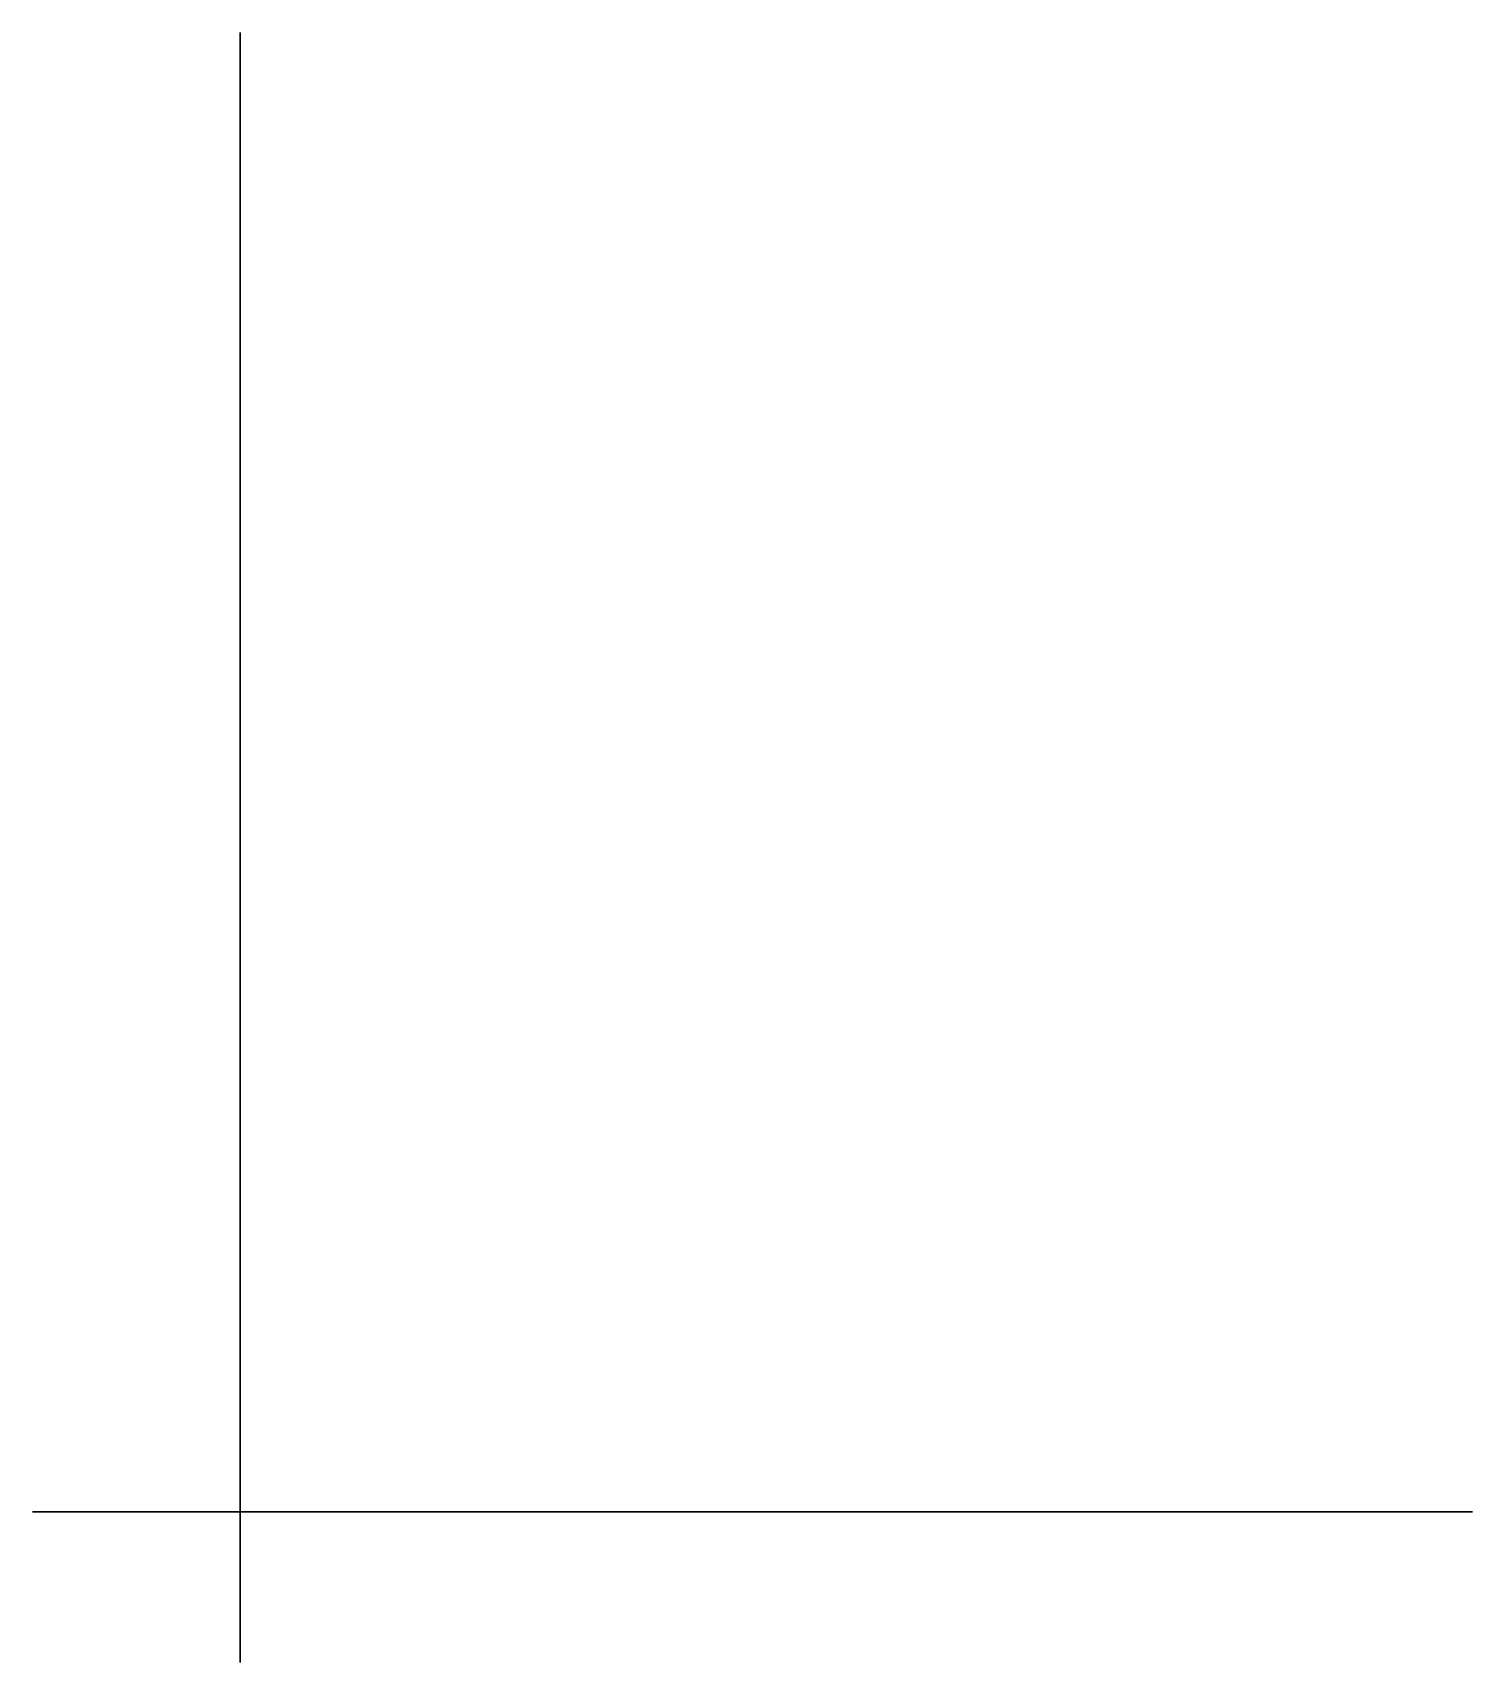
# Model space of a CAD drawing. Header units: inches. Extents: x -253 to 1500, y -183 to 1800.
import ezdxf

# ---------------------------------------------------------------- set-up
doc = ezdxf.new("R2010")
doc.units = ezdxf.units.IN
doc.header["$MEASUREMENT"] = 0
doc.linetypes.add('CENTER2', pattern=[1.125, 0.75, -0.125, 0.125, -0.125])
doc.linetypes.add('HIDDEN2', pattern=[0.1875, 0.125, -0.0625])
for name, color, linetype in [('Front View-CENTER', 1, 'CENTER2'), ('Front View-EQUIP', 3, 'Continuous'), ('Front View-HIDDEN', 7, 'HIDDEN2'), ('Front View-MISC', 7, 'Continuous'), ('Front View-PIPING', 5, 'Continuous'), ('Front View-STEEL', 9, 'Continuous'), ('Left View-CENTER', 1, 'CENTER2'), ('Left View-EQUIP', 3, 'Continuous'), ('Left View-HIDDEN', 7, 'HIDDEN2'), ('Left View-MISC', 7, 'Continuous'), ('Left View-PIPING', 5, 'Continuous'), ('Left View-STEEL', 9, 'Continuous')]:
    doc.layers.add(name, color=color, linetype=linetype)

# ---------------------------------------------------------------- blocks, each defined once
blk = doc.blocks.new('*U1')
at = {"layer": 'Left View-EQUIP', "color": 0, "linetype": 'ByBlock', "lineweight": -2}
for p, q in [((0, 1800), (0, 1200)), ((0, 1200, 168), (0, 1800, 168)), ((0, 1800), (0, 1800, 168)), ((0, 1505, -3), (0, 1495, -3)), ((0, 1495, -1.8), (0, 1505, -1.8)), ((0, 1505, -3), (0, 1505, -1.8)), ((0, 1502.4), (0, 1502.9, -1.8)), ((0, 1497.6), (0, 1497.1, -1.7)), ((0, 1495, -3), (0, 1495, -1.7)), ((0, 1197.4, 12.5), (0, 1200, 12.5)), ((0, 1197.4, 17), (0, 1200, 17)), ((0, 1200), (0, 1200, 12.5)), ((0, 1200, 17), (0, 1200, 168)), ((0, 1197.4, 17), (0, 1197.4, 12.5)), ((0, 1197.4, 17), (0, 1195.2, 17.6)), ((0, 1197.4, 12.5), (0, 1195.2, 11.9)), ((0, 1195.2, 19.8), (0, 1195.2, 9.7)), ((0, 1194, 9.7), (0, 1195.2, 9.7)), ((0, 1194, 19.8), (0, 1195.2, 19.8)), ((0, 1194, 9.7), (0, 1194, 19.8))]:
    blk.add_line(p, q, dxfattribs=at)
blk = doc.blocks.new('*U2')
at = {"layer": 'Left View-MISC', "color": 0, "linetype": 'ByBlock', "lineweight": -2}
blk.add_line((0, 1200), (0, 1800), dxfattribs=at)
blk = doc.blocks.new('*U3')
at = {"layer": 'Left View-CENTER'}
blk.add_line((0, 1500, -3.125), (0, 1500, -6.505), dxfattribs=at)
at = {"layer": 'Left View-HIDDEN'}
for p, q in [((0, 1502.25, -3.125), (0, 1502.25, -4.375)), ((0, 1497.75, -3.125), (0, 1497.75, -4.375))]:
    blk.add_line(p, q, dxfattribs=at)
at = {"layer": 'Left View-PIPING', "color": 0, "linetype": 'ByBlock', "lineweight": -2}
for p, q in [((0, 1495, -3.125), (0, 1505, -3.125)), ((0, 1505, -4.375), (0, 1495, -4.375)), ((0, 1505, -3.125), (0, 1505, -4.375)), ((0, 1502.25, -6.505), (0, 1502.875, -4.375)), ((0, 1502.25, -6.505), (0, 1497.75, -6.505)), ((0, 1497.75, -6.505), (0, 1497.125, -4.375)), ((0, 1495, -3.125), (0, 1495, -4.375))]:
    blk.add_line(p, q, dxfattribs=at)
blk = doc.blocks.new('*U4')
at = {"layer": 'Left View-HIDDEN'}
for p, q in [((0, 1502.095, -3.125), (0, 1502.095, -3)), ((0, 1497.905, -3.125), (0, 1497.905, -3))]:
    blk.add_line(p, q, dxfattribs=at)
at = {"layer": 'Left View-PIPING', "color": 0, "linetype": 'ByBlock', "lineweight": -2}
for p, q in [((0, 1503.565, -3.125), (0, 1503.565, -3)), ((0, 1496.435, -3.125), (0, 1496.435, -3))]:
    blk.add_line(p, q, dxfattribs=at)
blk = doc.blocks.new('*U5')
at = {"layer": 'Left View-CENTER'}
for p in [(0, 1494, -12.505), (0, 1500, -6.505)]:
    blk.add_line(p, (0, 1500, -12.505), dxfattribs=at)
at = {"layer": 'Left View-PIPING', "color": 0, "linetype": 'ByBlock', "lineweight": -2}
for p, q in [((0, 1497.75, -6.505), (0, 1502.25, -6.505)), ((0, 1494, -14.755), (0, 1494, -10.255))]:
    blk.add_line(p, q, dxfattribs=at)
at = {"layer": 'Left View-PIPING', "color": 0, "linetype": 'ByBlock', "lineweight": -2, "extrusion": (1, 0, 0)}
blk.add_arc((1494, -6.505), 8.25, 270, 0, dxfattribs=at)
at = {"layer": 'Left View-PIPING', "color": 0, "linetype": 'ByBlock', "lineweight": -2, "extrusion": (-1, 0, 0)}
blk.add_arc((-1494, -6.505), 3.75, 180, 270, dxfattribs=at)
blk = doc.blocks.new('*U6')
at = {"layer": 'Left View-CENTER'}
blk.add_line((0, 1052.6, -12.5), (0, 1494, -12.5), dxfattribs=at)
at = {"layer": 'Left View-PIPING', "color": 0, "linetype": 'ByBlock', "lineweight": -2}
for p, q in [((0, 1494, -14.8), (0, 1494, -10.3)), ((0, 1494, -10.3), (0, 1052.6, -10.3)), ((0, 1494, -14.8), (0, 1052.6, -14.8)), ((0, 1052.6, -10.3), (0, 1052.6, -14.8))]:
    blk.add_line(p, q, dxfattribs=at)
blk = doc.blocks.new('*U7')
at = {"layer": 'Left View-HIDDEN'}
for p, q in [((0, 1194, 16.8), (0, 1193.9, 16.8)), ((0, 1194, 12.7), (0, 1193.9, 12.7))]:
    blk.add_line(p, q, dxfattribs=at)
at = {"layer": 'Left View-PIPING', "color": 0, "linetype": 'ByBlock', "lineweight": -2}
for p, q in [((0, 1194, 18.3), (0, 1193.9, 18.3)), ((0, 1194, 11.2), (0, 1193.9, 11.2))]:
    blk.add_line(p, q, dxfattribs=at)
blk = doc.blocks.new('*U8')
at = {"layer": 'Left View-CENTER'}
blk.add_line((0, 1193.9, 14.8), (0, 1193.8, 14.8), dxfattribs=at)
at = {"layer": 'Left View-HIDDEN'}
for p, q in [((0, 1193.9, 17), (0, 1193.8, 17)), ((0, 1193.9, 12.5), (0, 1193.8, 12.5)), ((0, 1193.8, 14.8), (0, 1190.5, 14.8)), ((0, 1192.6, 12.5), (0, 1192.6, 17)), ((0, 1190.5, 12.5), (0, 1190.5, 17))]:
    blk.add_line(p, q, dxfattribs=at)
at = {"layer": 'Left View-PIPING', "color": 0, "linetype": 'ByBlock', "lineweight": -2}
for p, q in [((0, 1193.9, 19.8), (0, 1193.9, 9.7)), ((0, 1193.9, 19.8), (0, 1192.6, 19.8)), ((0, 1193.9, 9.7), (0, 1192.6, 9.7)), ((0, 1192.6, 17), (0, 1192.6, 19.8)), ((0, 1192.6, 9.8), (0, 1192.6, 12.5)), ((0, 1190.5, 12.5), (0, 1192.6, 11.9)), ((0, 1190.5, 17), (0, 1192.6, 17.6))]:
    blk.add_line(p, q, dxfattribs=at)
blk = doc.blocks.new('*U9')
at = {"layer": 'Left View-CENTER'}
blk.add_line((0, 1193.8, 14.8), (0, 1124.9, 14.7), dxfattribs=at)
at = {"layer": 'Left View-PIPING', "color": 0, "linetype": 'ByBlock', "lineweight": -2}
for p, q in [((0, 1193.8, 12.5), (0, 1193.8, 17)), ((0, 1124.9, 12.5), (0, 1193.8, 12.5)), ((0, 1124.9, 17), (0, 1193.8, 17)), ((0, 1124.9, 17), (0, 1124.9, 12.5))]:
    blk.add_line(p, q, dxfattribs=at)
blk = doc.blocks.new('*U10')
at = {"layer": 'Left View-HIDDEN'}
for p, q in [((0, 1190.5, 12.5), (0, 1190.5, 17)), ((0, 1190.5, 14.8), (0, 1033.3, 14.8)), ((0, 1033.3, 17), (0, 1033.3, 12.5))]:
    blk.add_line(p, q, dxfattribs=at)
blk = doc.blocks.new('*U11')
at = {"layer": 'Left View-CENTER'}
blk.add_line((0, 1124.9, 14.7), (0, 1123, 14.7), dxfattribs=at)
at = {"layer": 'Left View-HIDDEN'}
for p, q in [((0, 1123, 14.7), (0, 1116.7, 14.7)), ((0, 1116.7, 12.5), (0, 1116.7, 17))]:
    blk.add_line(p, q, dxfattribs=at)
at = {"layer": 'Left View-PIPING', "color": 0, "linetype": 'ByBlock', "lineweight": -2}
for p, q in [((0, 1124.9, 17), (0, 1124.9, 12.5)), ((0, 1120.8, 12.5), (0, 1124.9, 12.5)), ((0, 1120.8, 17), (0, 1124.9, 17))]:
    blk.add_line(p, q, dxfattribs=at)
blk = doc.blocks.new('*U12')
at = {"layer": 'Left View-CENTER'}
blk.add_line((0, 1114.8, 14.7), (0, 1120.8, 14.7), dxfattribs=at)
at = {"layer": 'Left View-HIDDEN', "extrusion": (1, 0, 0)}
for start, end in [(180, 270), (90, 180)]:
    blk.add_arc((1120.8, 14.7), 2.25, start, end, dxfattribs=at)
at = {"layer": 'Left View-PIPING', "color": 0, "linetype": 'ByBlock', "lineweight": -2}
for p, q in [((0, 1114.8, 17), (0, 1120.8, 17)), ((0, 1120.8, 12.5), (0, 1114.8, 12.5)), ((0, 1114.8, 12.5), (0, 1114.8, 17))]:
    blk.add_line(p, q, dxfattribs=at)
at = {"layer": 'Left View-PIPING', "color": 0, "linetype": 'ByBlock', "lineweight": -2, "extrusion": (1, -8.76512e-32, 3.57935e-78)}
blk.add_arc((1120.8, 14.7), 2.25, 270, 90, dxfattribs=at)
blk = doc.blocks.new('*U13')
at = {"layer": 'Left View-HIDDEN', "extrusion": (1, 0, 0)}
blk.add_arc((1120.8, 14.8), 2.25, 90, 270, dxfattribs=at)
at = {"layer": 'Left View-PIPING', "color": 0, "linetype": 'ByBlock', "lineweight": -2, "extrusion": (1, 0, 0)}
blk.add_arc((1120.8, 14.8), 2.25, 270, 90, dxfattribs=at)
blk = doc.blocks.new('*U14')
at = {"layer": 'Left View-HIDDEN'}
for p, q in [((0, 1116.7, 12.5), (0, 1116.7, 17)), ((0, 1116.7, 14.7), (0, 1076.6, 14.7)), ((0, 1076.6, 17), (0, 1076.6, 12.5))]:
    blk.add_line(p, q, dxfattribs=at)
blk = doc.blocks.new('*U15')
at = {"layer": 'Left View-CENTER'}
blk.add_line((0, 1114.8, 14.7), (0, 1007.1, 14.7), dxfattribs=at)
at = {"layer": 'Left View-PIPING', "color": 0, "linetype": 'ByBlock', "lineweight": -2}
for p, q in [((0, 1114.8, 12.5), (0, 1114.8, 17)), ((0, 1007.1, 12.5), (0, 1114.8, 12.5)), ((0, 1007.1, 17), (0, 1114.8, 17)), ((0, 1007.1, 17), (0, 1007.1, 12.5))]:
    blk.add_line(p, q, dxfattribs=at)
blk = doc.blocks.new('*U16')
at = {"layer": 'Left View-HIDDEN'}
for p, q in [((0, 1076.6, 17), (0, 1076.6, 12.5)), ((0, 1076.6, 17), (0, 1076.6, 12.5)), ((0, 1076.6, 12.5), (0, 1076.6, 17)), ((0, 1071, 14.6), (0, 1076.6, 12.5)), ((0, 1071, 14.9), (0, 1076.6, 17)), ((0, 1076.6, 12.5), (0, 1076.6, 12.5)), ((0, 1076.6, 17), (0, 1076.6, 17)), ((0, 1076.6, 14.7), (0, 1064.6, 14.7)), ((0, 1075.5, 41.6), (0, 1070.6, 41.6)), ((0, 1075.5, 40.8), (0, 1070.9, 40.8)), ((0, 1071, 14.7), (0, 1071, 14.6)), ((0, 1071, 14.7), (0, 1070.2, 14.7)), ((0, 1071, 14.9), (0, 1071, 17)), ((0, 1071, 40.7), (0, 1071, 40.9)), ((0, 1070.6, 40.9), (0, 1070.6, 41.6)), ((0, 1070.6, 41.6), (0, 1065.6, 41.6)), ((0, 1070.3, 40.8), (0, 1065.6, 40.8)), ((0, 1070.2, 14.6), (0, 1070.2, 14.7)), ((0, 1070.2, 14.9), (0, 1070.2, 17)), ((0, 1070.2, 40.7), (0, 1070.2, 40.9)), ((0, 1070.2, 14.9), (0, 1064.6, 17)), ((0, 1070.2, 14.6), (0, 1064.6, 12.5)), ((0, 1064.6, 12.5), (0, 1064.6, 17))]:
    blk.add_line(p, q, dxfattribs=at)
at = {"layer": 'Left View-HIDDEN', "extrusion": (1, 0, 0)}
for centre, radius, start, end in [((1077.9, 41.2), 0.525, 90, 270), ((1070.6, 14.8), 0.394, 200.556, 339.444), ((1063.2, 41.2), 0.525, 270, 90)]:
    blk.add_arc(centre, radius, start, end, dxfattribs=at)
blk.add_ellipse((0, 1070.6, 41.2), major_axis=(0, 0.557), ratio=0.707107, start_param=-0.785398, end_param=1.570796, dxfattribs=at)
at = {"layer": 'Left View-HIDDEN', "extrusion": (-1, 0, 0)}
for major_axis, ratio, start_param, end_param in [((0, 0.364, -0.364), 0.414214, -0.392699, 1.178097), ((0, -0.364, -0.364), 0.414214, -1.178097, 0.392699), ((0, 0.557), 0.707107, 2.356194, 4.712389)]:
    blk.add_ellipse((0, 1070.6, 41.2), major_axis=major_axis, ratio=ratio, start_param=start_param, end_param=end_param, dxfattribs=at)
at = {"layer": 'Left View-HIDDEN'}
for points, knots in [([(0, 1075.5, 40.8), (0, 1075.5, 40.8), (0, 1075.5, 40.8), (0, 1075.5, 40.8), (0, 1075.5, 40.8), (0, 1075.6, 40.8), (0, 1075.6, 40.8), (0, 1075.6, 40.8), (0, 1075.6, 40.8), (0, 1075.6, 40.9), (0, 1075.6, 40.9), (0, 1075.7, 40.9), (0, 1075.7, 40.9), (0, 1075.7, 41), (0, 1075.7, 41.1), (0, 1075.7, 41.1), (0, 1075.7, 41.2), (0, 1075.7, 41.3), (0, 1075.7, 41.3), (0, 1075.7, 41.4), (0, 1075.7, 41.4), (0, 1075.7, 41.5), (0, 1075.7, 41.5), (0, 1075.6, 41.6), (0, 1075.6, 41.6), (0, 1075.6, 41.6), (0, 1075.6, 41.6), (0, 1075.6, 41.6), (0, 1075.6, 41.6), (0, 1075.5, 41.6), (0, 1075.5, 41.6), (0, 1075.5, 41.6), (0, 1075.5, 41.6), (0, 1075.5, 41.6), (0, 1075.5, 41.6), (0, 1075.5, 41.6), (0, 1075.5, 41.6), (0, 1075.5, 41.6), (0, 1075.5, 41.6), (0, 1075.5, 41.6), (0, 1075.5, 41.6), (0, 1075.4, 41.6), (0, 1075.4, 41.6), (0, 1075.3, 41.5), (0, 1075.3, 41.5), (0, 1075.2, 41.4), (0, 1075.2, 41.4), (0, 1075.1, 41.3), (0, 1075.1, 41.3), (0, 1075.1, 41.2), (0, 1075.1, 41.1), (0, 1075.2, 41.1), (0, 1075.2, 41), (0, 1075.3, 40.9), (0, 1075.3, 40.9), (0, 1075.4, 40.9), (0, 1075.4, 40.8), (0, 1075.5, 40.8), (0, 1075.5, 40.8), (0, 1075.5, 40.8), (0, 1075.5, 40.8), (0, 1075.5, 40.8), (0, 1075.5, 40.8), (0, 1075.5, 40.8), (0, 1075.5, 40.8), (0, 1075.5, 40.8)], [0, 0, 0, 0, 0.006355, 0.006355, 0.015483, 0.015483, 0.038866, 0.038866, 0.11999, 0.11999, 0.222767, 0.222767, 0.369773, 0.369773, 0.514709, 0.514709, 0.632979, 0.632979, 0.74711, 0.74711, 0.880955, 0.880955, 1.056246, 1.056246, 1.165235, 1.165235, 1.233095, 1.233095, 1.2458, 1.2458, 1.253709, 1.253709, 1.259851, 1.259851, 1.266608, 1.266608, 1.277602, 1.277602, 1.315797, 1.315797, 1.379771, 1.379771, 1.48338, 1.48338, 1.63114, 1.63114, 1.775126, 1.775126, 1.893061, 1.893061, 2.007256, 2.007256, 2.141769, 2.141769, 2.315982, 2.315982, 2.425029, 2.425029, 2.490587, 2.490587, 2.503146, 2.503146, 2.51101, 2.51101, 2.515371, 2.515371, 2.515371, 2.515371]), ([(0, 1071, 14.9), (0, 1071, 14.9), (0, 1071, 14.9), (0, 1071, 14.9), (0, 1071, 14.9), (0, 1071, 14.8), (0, 1071, 14.8), (0, 1071, 14.8), (0, 1071, 14.8), (0, 1071, 14.7)], [-0.21738, -0.21738, -0.21738, -0.21738, -0.1626016, -0.1626016, -0.1078232, -0.1078232, -0.0539116, -0.0539116, 0, 0, 0, 0]), ([(0, 1070.2, 14.7), (0, 1070.2, 14.8), (0, 1070.2, 14.8), (0, 1070.2, 14.8), (0, 1070.2, 14.8), (0, 1070.2, 14.9), (0, 1070.2, 14.9), (0, 1070.2, 14.9), (0, 1070.2, 14.9), (0, 1070.2, 14.9)], [-0.4348162, -0.4348162, -0.4348162, -0.4348162, -0.381834, -0.381834, -0.3288517, -0.3288517, -0.2731299, -0.2731299, -0.2174081, -0.2174081, -0.2174081, -0.2174081]), ([(0, 1065.6, 41.6), (0, 1065.6, 41.6), (0, 1065.6, 41.6), (0, 1065.6, 41.6), (0, 1065.6, 41.6), (0, 1065.6, 41.6), (0, 1065.6, 41.6), (0, 1065.6, 41.6), (0, 1065.6, 41.6), (0, 1065.6, 41.6), (0, 1065.5, 41.6), (0, 1065.5, 41.5), (0, 1065.5, 41.5), (0, 1065.5, 41.4), (0, 1065.5, 41.4), (0, 1065.5, 41.3), (0, 1065.5, 41.3), (0, 1065.5, 41.2), (0, 1065.5, 41.1), (0, 1065.5, 41.1), (0, 1065.5, 41), (0, 1065.5, 40.9), (0, 1065.5, 40.9), (0, 1065.6, 40.9), (0, 1065.6, 40.8), (0, 1065.6, 40.8), (0, 1065.6, 40.8), (0, 1065.6, 40.8), (0, 1065.6, 40.8), (0, 1065.6, 40.8), (0, 1065.6, 40.8), (0, 1065.6, 40.8), (0, 1065.6, 40.8), (0, 1065.6, 40.8), (0, 1065.6, 40.8), (0, 1065.6, 40.8), (0, 1065.6, 40.8), (0, 1065.7, 40.8), (0, 1065.7, 40.8), (0, 1065.7, 40.8), (0, 1065.7, 40.8), (0, 1065.8, 40.9), (0, 1065.8, 40.9), (0, 1065.9, 40.9), (0, 1065.9, 40.9), (0, 1066, 41), (0, 1066, 41.1), (0, 1066, 41.1), (0, 1066.1, 41.2), (0, 1066, 41.3), (0, 1066, 41.3), (0, 1066, 41.4), (0, 1066, 41.4), (0, 1065.9, 41.5), (0, 1065.9, 41.5), (0, 1065.8, 41.6), (0, 1065.7, 41.6), (0, 1065.7, 41.6), (0, 1065.7, 41.6), (0, 1065.7, 41.6), (0, 1065.6, 41.6), (0, 1065.6, 41.6), (0, 1065.6, 41.6), (0, 1065.6, 41.6), (0, 1065.6, 41.6), (0, 1065.6, 41.6)], [0, 0, 0, 0, 0.006355, 0.006355, 0.015483, 0.015483, 0.038866, 0.038866, 0.11999, 0.11999, 0.222767, 0.222767, 0.369773, 0.369773, 0.514709, 0.514709, 0.632979, 0.632979, 0.74711, 0.74711, 0.880955, 0.880955, 1.056246, 1.056246, 1.165235, 1.165235, 1.233095, 1.233095, 1.2458, 1.2458, 1.253709, 1.253709, 1.259851, 1.259851, 1.266608, 1.266608, 1.277602, 1.277602, 1.315797, 1.315797, 1.379771, 1.379771, 1.48338, 1.48338, 1.63114, 1.63114, 1.775126, 1.775126, 1.893061, 1.893061, 2.007256, 2.007256, 2.141769, 2.141769, 2.315982, 2.315982, 2.425029, 2.425029, 2.490587, 2.490587, 2.503146, 2.503146, 2.51101, 2.51101, 2.515371, 2.515371, 2.515371, 2.515371])]:
    blk.add_open_spline(points, degree=3, knots=knots, dxfattribs=at)
at = {"layer": 'Left View-PIPING', "color": 0, "linetype": 'ByBlock', "lineweight": -2}
for p, q in [((0, 1063.2, 41.7), (0, 1077.9, 41.7)), ((0, 1077.9, 40.7), (0, 1063.2, 40.7)), ((0, 1071, 17), (0, 1071, 40.7)), ((0, 1070.2, 17), (0, 1070.2, 40.7))]:
    blk.add_line(p, q, dxfattribs=at)
at = {"layer": 'Left View-PIPING', "color": 0, "linetype": 'ByBlock', "lineweight": -2, "extrusion": (1, 0, 0)}
for centre, start, end in [((1077.9, 41.2), 270, 90), ((1063.2, 41.2), 90, 270)]:
    blk.add_arc(centre, 0.525, start, end, dxfattribs=at)
blk = doc.blocks.new('*U17')
at = {"layer": 'Left View-HIDDEN'}
for p, q in [((0, 1064.6, 12.5), (0, 1064.6, 17)), ((0, 1064.6, 14.7), (0, 1051.7, 14.7)), ((0, 1051.7, 17), (0, 1051.7, 12.5))]:
    blk.add_line(p, q, dxfattribs=at)
blk = doc.blocks.new('*U18')
at = {"layer": 'Left View-CENTER'}
blk.add_line((0, 1052.6, -12.5), (0, 1048.9, -12.5), dxfattribs=at)
at = {"layer": 'Left View-HIDDEN'}
for p, q in [((0, 1046.6, -10.3), (0, 1048.9, -10.3)), ((0, 1048.9, -12.5), (0, 1046.6, -12.5))]:
    blk.add_line(p, q, dxfattribs=at)
at = {"layer": 'Left View-HIDDEN', "extrusion": (-1, 0, 0)}
blk.add_arc((-1046.6, -12.5), 2.25, 0, 180, dxfattribs=at)
at = {"layer": 'Left View-PIPING', "color": 0, "linetype": 'ByBlock', "lineweight": -2}
for p, q in [((0, 1052.6, -10.3), (0, 1052.6, -12.5)), ((0, 1052.6, -12.5), (0, 1052.6, -14.8)), ((0, 1048.9, -10.3), (0, 1052.6, -10.3)), ((0, 1052.6, -14.8), (0, 1046.6, -14.8))]:
    blk.add_line(p, q, dxfattribs=at)
at = {"layer": 'Left View-PIPING', "color": 0, "linetype": 'ByBlock', "lineweight": -2, "extrusion": (-1, 0, 0)}
blk.add_arc((-1046.6, -12.5), 2.25, 180, 360, dxfattribs=at)
blk = doc.blocks.new('*U19')
at = {"layer": 'Left View-HIDDEN'}
for p, q in [((0, 1051.7, 17), (0, 1051.7, 14.7)), ((0, 1051.7, 14.7), (0, 1051.7, 12.5)), ((0, 1047.7, 13), (0, 1051.7, 12.5)), ((0, 1047.7, 16.5), (0, 1051.7, 17)), ((0, 1051.7, 14.7), (0, 1047.7, 14.7)), ((0, 1047.7, 13), (0, 1047.7, 14.7)), ((0, 1047.7, 14.7), (0, 1047.7, 16.5))]:
    blk.add_line(p, q, dxfattribs=at)
blk = doc.blocks.new('*U20')
at = {"layer": 'Left View-CENTER'}
blk.add_line((0, 1040.6, 141.5), (0, 1046.6, 141.5), dxfattribs=at)
at = {"layer": 'Left View-HIDDEN', "extrusion": (1, 0, 0)}
for start, end in [(180, 270), (90, 180)]:
    blk.add_arc((1046.6, 141.5), 2.25, start, end, dxfattribs=at)
at = {"layer": 'Left View-PIPING', "color": 0, "linetype": 'ByBlock', "lineweight": -2}
for p, q in [((0, 1046.6, 139.2), (0, 1040.6, 139.2)), ((0, 1040.6, 143.7), (0, 1046.6, 143.7)), ((0, 1040.6, 139.2), (0, 1040.6, 143.7))]:
    blk.add_line(p, q, dxfattribs=at)
at = {"layer": 'Left View-PIPING', "color": 0, "linetype": 'ByBlock', "lineweight": -2, "extrusion": (1, 2.19128e-32, -1.49387e-63)}
blk.add_arc((1046.6, 141.5), 2.25, 270, 90, dxfattribs=at)
blk = doc.blocks.new('*U21')
at = {"layer": 'Left View-HIDDEN', "extrusion": (1, 0, 0)}
blk.add_arc((1046.6, 141.5), 2.25, 90, 270, dxfattribs=at)
at = {"layer": 'Left View-PIPING', "color": 0, "linetype": 'ByBlock', "lineweight": -2, "extrusion": (1, 0, 0)}
blk.add_arc((1046.6, 141.5), 2.25, 270, 90, dxfattribs=at)
blk = doc.blocks.new('*U22')
at = {"layer": 'Left View-CENTER'}
blk.add_line((0, 1046.6, 135.5), (0, 1046.6, 139.2), dxfattribs=at)
at = {"layer": 'Left View-HIDDEN'}
for p, q in [((0, 1046.6, 139.2), (0, 1046.6, 141.5)), ((0, 1044.4, 139.2), (0, 1044.4, 141.5))]:
    blk.add_line(p, q, dxfattribs=at)
at = {"layer": 'Left View-PIPING', "color": 0, "linetype": 'ByBlock', "lineweight": -2}
for p, q in [((0, 1048.9, 135.5), (0, 1046.6, 135.5)), ((0, 1048.9, 141.5), (0, 1048.9, 135.5)), ((0, 1046.6, 135.5), (0, 1044.4, 135.5)), ((0, 1044.4, 135.5), (0, 1044.4, 139.2))]:
    blk.add_line(p, q, dxfattribs=at)
blk = doc.blocks.new('*U23')
at = {"layer": 'Left View-CENTER'}
for p, q in [((0, 1046.6, 135.5), (0, 1046.6, 17)), ((0, 1046.6, 12.5), (0, 1046.6, -6.5))]:
    blk.add_line(p, q, dxfattribs=at)
at = {"layer": 'Left View-HIDDEN'}
for p, q in [((0, 1048.9, 12.5), (0, 1048.9, 17)), ((0, 1046.6, 17), (0, 1046.6, 12.5)), ((0, 1044.4, 12.5), (0, 1044.4, 17))]:
    blk.add_line(p, q, dxfattribs=at)
at = {"layer": 'Left View-PIPING', "color": 0, "linetype": 'ByBlock', "lineweight": -2}
for p, q in [((0, 1048.9, 135.5), (0, 1044.4, 135.5)), ((0, 1044.4, -6.5), (0, 1048.9, -6.5)), ((0, 1048.9, -6.5), (0, 1048.9, 12.5)), ((0, 1048.9, 17), (0, 1048.9, 135.5)), ((0, 1044.4, -6.5), (0, 1044.4, 12.5)), ((0, 1044.4, 17), (0, 1044.4, 135.5))]:
    blk.add_line(p, q, dxfattribs=at)
blk = doc.blocks.new('*U24')
at = {"layer": 'Left View-CENTER'}
blk.add_line((0, 1046.6, -6.5), (0, 1046.6, -12.5), dxfattribs=at)
at = {"layer": 'Left View-HIDDEN', "extrusion": (1, 0, 0)}
for start, end in [(0, 90), (90, 180)]:
    blk.add_arc((1046.6, -12.5), 2.25, start, end, dxfattribs=at)
at = {"layer": 'Left View-PIPING', "color": 0, "linetype": 'ByBlock', "lineweight": -2}
for p, q in [((0, 1044.4, -6.5), (0, 1048.9, -6.5)), ((0, 1048.9, -6.5), (0, 1048.9, -12.5)), ((0, 1044.4, -12.5), (0, 1044.4, -6.5))]:
    blk.add_line(p, q, dxfattribs=at)
at = {"layer": 'Left View-PIPING', "color": 0, "linetype": 'ByBlock', "lineweight": -2, "extrusion": (1, 0, 0)}
blk.add_arc((1046.6, -12.5), 2.25, 180, 0, dxfattribs=at)
blk = doc.blocks.new('*U25')
at = {"layer": 'Left View-HIDDEN'}
for p, q in [((0, 1047.7, 13), (0, 1047.7, 16.5)), ((0, 1014.9, 13), (0, 1047.7, 13)), ((0, 1014.9, 16.5), (0, 1047.7, 16.5)), ((0, 1047.7, 14.7), (0, 1014.9, 14.7)), ((0, 1014.9, 16.5), (0, 1014.9, 13))]:
    blk.add_line(p, q, dxfattribs=at)
blk = doc.blocks.new('*U26')
at = {"layer": 'Left View-CENTER'}
blk.add_line((0, 573.6, 141.5), (0, 1040.6, 141.5), dxfattribs=at)
at = {"layer": 'Left View-PIPING', "color": 0, "linetype": 'ByBlock', "lineweight": -2}
for p, q in [((0, 1040.6, 139.2), (0, 1040.6, 143.7)), ((0, 1040.6, 143.7), (0, 573.6, 143.7)), ((0, 1040.6, 139.2), (0, 573.6, 139.2)), ((0, 573.6, 143.7), (0, 573.6, 139.2))]:
    blk.add_line(p, q, dxfattribs=at)
blk = doc.blocks.new('*U27')
at = {"layer": 'Left View-HIDDEN'}
for p, q in [((0, 1033.3, 17), (0, 1033.3, 12.5)), ((0, 1033.3, 14.8), (0, 1025.1, 14.8)), ((0, 1025.1, 12.5), (0, 1025.1, 17))]:
    blk.add_line(p, q, dxfattribs=at)
blk = doc.blocks.new('*U28')
at = {"layer": 'Left View-HIDDEN', "extrusion": (1, 0, 0)}
blk.add_circle((1029.2, 14.8), 2.25, dxfattribs=at)
blk = doc.blocks.new('*U29')
at = {"layer": 'Left View-HIDDEN'}
for p, q in [((0, 1023.2, 14.8), (0, 1029.2, 14.8)), ((0, 1023.2, 12.5), (0, 1023.2, 17))]:
    blk.add_line(p, q, dxfattribs=at)
at = {"layer": 'Left View-HIDDEN', "extrusion": (1, 0, 0)}
blk.add_circle((1029.2, 14.8), 2.25, dxfattribs=at)
blk = doc.blocks.new('*U30')
at = {"layer": 'Left View-HIDDEN'}
for p, q in [((0, 1025.1, 12.5), (0, 1025.1, 17)), ((0, 1025.1, 14.8), (0, 996.9, 14.8)), ((0, 996.9, 17), (0, 996.9, 12.5))]:
    blk.add_line(p, q, dxfattribs=at)
blk = doc.blocks.new('*U31')
at = {"layer": 'Left View-HIDDEN'}
for p, q in [((0, 1023.2, 12.5), (0, 1023.2, 17)), ((0, 1023.2, 14.8), (0, 1015.2, 14.8)), ((0, 1005.5, 17), (0, 1006.7, 17)), ((0, 1003.4, 14.8), (0, 1001.4, 14.8)), ((0, 1000.7, 17), (0, 1001.5, 17)), ((0, 1000.7, 14.8), (0, 951.4, 14.7)), ((0, 950.7, 14.7), (0, 916.9, 14.7)), ((0, 916.9, 17), (0, 916.9, 12.5))]:
    blk.add_line(p, q, dxfattribs=at)
at = {"layer": 'Left View-PIPING', "color": 0, "linetype": 'ByBlock', "lineweight": -2}
for p, q in [((0, 995.1, 12.5), (0, 1007.1, 12.5)), ((0, 1007.1, 12.5), (0, 1007.1, 12.5)), ((0, 1006.7, 17), (0, 1007.1, 17)), ((0, 1007.1, 17), (0, 1007.1, 17)), ((0, 1001.5, 17), (0, 1005.5, 17)), ((0, 995.1, 17), (0, 1000.7, 17))]:
    blk.add_line(p, q, dxfattribs=at)
blk = doc.blocks.new('*U32')
at = {"layer": 'Left View-HIDDEN'}
for p, q in [((0, 1015.2, 14.7), (0, 1003.4, 14.7)), ((0, 1003.4, 15.5), (0, 1015.2, 15.5)), ((0, 1015.2, 14.7), (0, 1015.2, 15.5)), ((0, 1014.9, 16.5), (0, 1014.9, 15.5)), ((0, 1014.9, 15.5), (0, 1014.9, 16.5)), ((0, 1014.9, 13), (0, 1014.9, 14.7)), ((0, 1014.9, 16.5), (0, 1014.9, 15.5)), ((0, 1014.9, 14.7), (0, 1014.9, 13)), ((0, 1014.9, 14.7), (0, 1014.9, 13)), ((0, 1011.8, 15.5), (0, 1014.9, 16.5)), ((0, 1009.3, 14.7), (0, 1014.9, 13)), ((0, 1014.9, 16.5), (0, 1014.9, 16.5)), ((0, 1014.9, 16.5), (0, 1014.9, 16.5)), ((0, 1014.9, 13), (0, 1014.9, 13)), ((0, 1014.9, 13), (0, 1014.9, 13)), ((0, 1014.9, 14.7), (0, 1003.8, 14.7)), ((0, 1013.1, 15.5), (0, 1013.1, 17)), ((0, 1011.9, 15.5), (0, 1011.9, 17)), ((0, 1010.1, 15.5), (0, 1010.1, 17)), ((0, 1009.3, 14.7), (0, 1004.8, 13.3)), ((0, 1008.5, 15.5), (0, 1008.5, 17)), ((0, 1006.8, 15.5), (0, 1004.8, 16.2)), ((0, 1006.7, 15.5), (0, 1006.7, 16.9)), ((0, 1005.5, 15.5), (0, 1005.5, 16.4)), ((0, 1003.8, 15.5), (0, 1003.8, 15.8)), ((0, 1003.8, 13.7), (0, 1003.8, 14.7)), ((0, 1003.4, 14.7), (0, 1003.4, 15.5))]:
    blk.add_line(p, q, dxfattribs=at)
at = {"layer": 'Left View-PIPING', "color": 0, "linetype": 'ByBlock', "lineweight": -2}
for p, q in [((0, 1015.2, 21.1), (0, 1003.4, 21.1)), ((0, 1003.4, 21.9), (0, 1015.2, 21.9)), ((0, 1015.2, 21.1), (0, 1015.2, 21.9)), ((0, 1004.8, 29.1), (0, 1013.8, 29.1)), ((0, 1013.8, 21.9), (0, 1013.8, 29.1)), ((0, 1005.4, 35.7), (0, 1013.2, 35.7)), ((0, 1013.2, 31.5), (0, 1005.4, 31.5)), ((0, 1012.1, 36.2), (0, 1013.2, 35.7)), ((0, 1013.2, 31.5), (0, 1013.2, 35.7)), ((0, 1013.1, 17), (0, 1013.1, 21.1)), ((0, 1012.5, 29.1), (0, 1012.5, 31.5)), ((0, 1006.6, 36.2), (0, 1012.1, 36.2)), ((0, 1011.9, 17), (0, 1011.9, 21.1)), ((0, 1010.1, 17), (0, 1010.1, 21.1)), ((0, 1008.5, 17), (0, 1008.5, 21.1)), ((0, 1006.7, 16.9), (0, 1006.7, 21.1)), ((0, 1006.6, 36.2), (0, 1005.4, 35.7)), ((0, 1006.2, 29.1), (0, 1006.2, 31.5)), ((0, 1005.5, 16.4), (0, 1005.5, 21.1)), ((0, 1005.4, 31.5), (0, 1005.4, 35.7)), ((0, 1004.8, 21.9), (0, 1004.8, 29.1)), ((0, 1004.8, 16.2), (0, 1003.8, 16.5)), ((0, 1004.8, 13.3), (0, 1003.8, 13)), ((0, 1003.8, 15.8), (0, 1003.8, 16.5)), ((0, 1003.8, 13), (0, 1003.8, 13.7)), ((0, 1003.4, 21.1), (0, 1003.4, 21.9))]:
    blk.add_line(p, q, dxfattribs=at)
blk = doc.blocks.new('*U33')
at = {"layer": 'Left View-CENTER'}
blk.add_line((0, 1007.1, 14.7), (0, 995.1, 14.7), dxfattribs=at)
at = {"layer": 'Left View-HIDDEN'}
for p, q in [((0, 1006, 41.6), (0, 1001.1, 41.6)), ((0, 1006, 40.8), (0, 1001.4, 40.8)), ((0, 1001.5, 40.7), (0, 1001.5, 40.9)), ((0, 1001.1, 40.9), (0, 1001.1, 41.6)), ((0, 1001.1, 41.6), (0, 996.1, 41.6)), ((0, 1000.8, 40.8), (0, 996.1, 40.8)), ((0, 1000.7, 40.7), (0, 1000.7, 40.9))]:
    blk.add_line(p, q, dxfattribs=at)
at = {"layer": 'Left View-HIDDEN', "extrusion": (1, 0, 0)}
for centre, start, end in [((1008.4, 41.2), 90, 270), ((993.7, 41.2), 270, 90)]:
    blk.add_arc(centre, 0.525, start, end, dxfattribs=at)
blk.add_ellipse((0, 1001.1, 41.2), major_axis=(0, 0.557), ratio=0.707107, start_param=-0.785398, end_param=1.570796, dxfattribs=at)
at = {"layer": 'Left View-HIDDEN', "extrusion": (-1, 0, 0)}
for major_axis, ratio, start_param, end_param in [((0, -0.364, 0.364), 0.414214, 2.748894, 4.31969), ((0, -0.364, -0.364), 0.414214, -1.178097, 0.392699), ((0, 0.557), 0.707107, 2.356194, 4.712389)]:
    blk.add_ellipse((0, 1001.1, 41.2), major_axis=major_axis, ratio=ratio, start_param=start_param, end_param=end_param, dxfattribs=at)
at = {"layer": 'Left View-HIDDEN'}
for points in [[(0, 1006, 40.8), (0, 1006, 40.8), (0, 1006, 40.8), (0, 1006, 40.8), (0, 1006, 40.8), (0, 1006, 40.8), (0, 1006.1, 40.8), (0, 1006.1, 40.8), (0, 1006.1, 40.8), (0, 1006.1, 40.9), (0, 1006.1, 40.9), (0, 1006.1, 40.9), (0, 1006.2, 40.9), (0, 1006.2, 41), (0, 1006.2, 41.1), (0, 1006.2, 41.1), (0, 1006.2, 41.2), (0, 1006.2, 41.3), (0, 1006.2, 41.3), (0, 1006.2, 41.4), (0, 1006.2, 41.4), (0, 1006.2, 41.5), (0, 1006.1, 41.5), (0, 1006.1, 41.6), (0, 1006.1, 41.6), (0, 1006.1, 41.6), (0, 1006.1, 41.6), (0, 1006, 41.6), (0, 1006, 41.6), (0, 1006, 41.6), (0, 1006, 41.6), (0, 1006, 41.6), (0, 1006, 41.6), (0, 1006, 41.6), (0, 1006, 41.6), (0, 1006, 41.6), (0, 1006, 41.6), (0, 1006, 41.6), (0, 1006, 41.6), (0, 1006, 41.6), (0, 1006, 41.6), (0, 1005.9, 41.6), (0, 1005.9, 41.6), (0, 1005.8, 41.5), (0, 1005.8, 41.5), (0, 1005.7, 41.4), (0, 1005.7, 41.4), (0, 1005.6, 41.3), (0, 1005.6, 41.3), (0, 1005.6, 41.2), (0, 1005.6, 41.1), (0, 1005.7, 41.1), (0, 1005.7, 41), (0, 1005.8, 40.9), (0, 1005.8, 40.9), (0, 1005.9, 40.9), (0, 1005.9, 40.8), (0, 1006, 40.8), (0, 1006, 40.8), (0, 1006, 40.8), (0, 1006, 40.8), (0, 1006, 40.8), (0, 1006, 40.8), (0, 1006, 40.8), (0, 1006, 40.8), (0, 1006, 40.8)], [(0, 996.1, 41.6), (0, 996.1, 41.6), (0, 996.1, 41.6), (0, 996.1, 41.6), (0, 996.1, 41.6), (0, 996.1, 41.6), (0, 996.1, 41.6), (0, 996.1, 41.6), (0, 996.1, 41.6), (0, 996, 41.6), (0, 996, 41.6), (0, 996, 41.5), (0, 996, 41.5), (0, 996, 41.4), (0, 996, 41.4), (0, 996, 41.3), (0, 996, 41.3), (0, 996, 41.2), (0, 996, 41.1), (0, 996, 41.1), (0, 996, 41), (0, 996, 40.9), (0, 996, 40.9), (0, 996, 40.9), (0, 996.1, 40.8), (0, 996.1, 40.8), (0, 996.1, 40.8), (0, 996.1, 40.8), (0, 996.1, 40.8), (0, 996.1, 40.8), (0, 996.1, 40.8), (0, 996.1, 40.8), (0, 996.1, 40.8), (0, 996.1, 40.8), (0, 996.1, 40.8), (0, 996.1, 40.8), (0, 996.1, 40.8), (0, 996.2, 40.8), (0, 996.2, 40.8), (0, 996.2, 40.8), (0, 996.2, 40.8), (0, 996.3, 40.9), (0, 996.3, 40.9), (0, 996.4, 40.9), (0, 996.4, 40.9), (0, 996.5, 41), (0, 996.5, 41.1), (0, 996.5, 41.1), (0, 996.5, 41.2), (0, 996.5, 41.3), (0, 996.5, 41.3), (0, 996.5, 41.4), (0, 996.5, 41.4), (0, 996.4, 41.5), (0, 996.3, 41.5), (0, 996.3, 41.6), (0, 996.2, 41.6), (0, 996.2, 41.6), (0, 996.2, 41.6), (0, 996.1, 41.6), (0, 996.1, 41.6), (0, 996.1, 41.6), (0, 996.1, 41.6), (0, 996.1, 41.6), (0, 996.1, 41.6), (0, 996.1, 41.6)]]:
    blk.add_open_spline(points, degree=3, knots=[0, 0, 0, 0, 0.006355, 0.006355, 0.015483, 0.015483, 0.038866, 0.038866, 0.11999, 0.11999, 0.222767, 0.222767, 0.369773, 0.369773, 0.514709, 0.514709, 0.632979, 0.632979, 0.74711, 0.74711, 0.880955, 0.880955, 1.056246, 1.056246, 1.165235, 1.165235, 1.233095, 1.233095, 1.2458, 1.2458, 1.253709, 1.253709, 1.259851, 1.259851, 1.266608, 1.266608, 1.277602, 1.277602, 1.315797, 1.315797, 1.379771, 1.379771, 1.48338, 1.48338, 1.63114, 1.63114, 1.775126, 1.775126, 1.893061, 1.893061, 2.007256, 2.007256, 2.141769, 2.141769, 2.315982, 2.315982, 2.425029, 2.425029, 2.490587, 2.490587, 2.503146, 2.503146, 2.51101, 2.51101, 2.515371, 2.515371, 2.515371, 2.515371], dxfattribs=at)
at = {"layer": 'Left View-PIPING', "color": 0, "linetype": 'ByBlock', "lineweight": -2}
for p, q in [((0, 993.7, 41.7), (0, 1008.4, 41.7)), ((0, 1008.4, 40.7), (0, 993.7, 40.7)), ((0, 1007.1, 17), (0, 1007.1, 12.5)), ((0, 1007.1, 17), (0, 1007.1, 12.5)), ((0, 1007.1, 12.5), (0, 1007.1, 17)), ((0, 1001.4, 14.6), (0, 1007.1, 12.5)), ((0, 1001.5, 14.9), (0, 1007.1, 17)), ((0, 1007.1, 12.5), (0, 1007.1, 12.5)), ((0, 1007.1, 17), (0, 1007.1, 17)), ((0, 1007.1, 17), (0, 1007.1, 17)), ((0, 1007.1, 12.5), (0, 1007.1, 12.5)), ((0, 1001.5, 14.9), (0, 1001.5, 40.7)), ((0, 1001.4, 14.7), (0, 1001.4, 14.6)), ((0, 1001.4, 14.7), (0, 1000.7, 14.7)), ((0, 1000.7, 14.6), (0, 1000.7, 14.7)), ((0, 1000.7, 14.9), (0, 1000.7, 40.7)), ((0, 1000.7, 14.9), (0, 995.1, 17)), ((0, 1000.7, 14.6), (0, 995.1, 12.5)), ((0, 995.1, 12.5), (0, 995.1, 17))]:
    blk.add_line(p, q, dxfattribs=at)
at = {"layer": 'Left View-PIPING', "color": 0, "linetype": 'ByBlock', "lineweight": -2, "extrusion": (1, 0, 0)}
for centre, radius, start, end in [((1008.4, 41.2), 0.525, 270, 90), ((1001.1, 14.8), 0.394, 200.556, 339.444), ((993.7, 41.2), 0.525, 90, 270)]:
    blk.add_arc(centre, radius, start, end, dxfattribs=at)
at = {"layer": 'Left View-PIPING', "color": 0, "linetype": 'ByBlock', "lineweight": -2}
for points, knots in [([(0, 1001.5, 14.9), (0, 1001.5, 14.9), (0, 1001.5, 14.9), (0, 1001.5, 14.9), (0, 1001.5, 14.9), (0, 1001.5, 14.8), (0, 1001.5, 14.8), (0, 1001.4, 14.8), (0, 1001.4, 14.8), (0, 1001.4, 14.7)], [-0.21738, -0.21738, -0.21738, -0.21738, -0.1626016, -0.1626016, -0.1078232, -0.1078232, -0.0539116, -0.0539116, 0, 0, 0, 0]), ([(0, 1000.7, 14.7), (0, 1000.7, 14.8), (0, 1000.7, 14.8), (0, 1000.7, 14.8), (0, 1000.7, 14.8), (0, 1000.7, 14.9), (0, 1000.7, 14.9), (0, 1000.7, 14.9), (0, 1000.7, 14.9), (0, 1000.7, 14.9)], [-0.4348162, -0.4348162, -0.4348162, -0.4348162, -0.381834, -0.381834, -0.3288517, -0.3288517, -0.2731299, -0.2731299, -0.2174081, -0.2174081, -0.2174081, -0.2174081])]:
    blk.add_open_spline(points, degree=3, knots=knots, dxfattribs=at)
blk = doc.blocks.new('*U34')
at = {"layer": 'Left View-HIDDEN'}
for p, q in [((0, 1003.8, 13.7), (0, 1003.8, 15.8)), ((0, 1003.4, 14.7), (0, 1001.4, 14.7)), ((0, 1000.7, 16.5), (0, 1001.5, 16.5)), ((0, 1000.7, 14.7), (0, 974.5, 14.7)), ((0, 974.5, 13), (0, 996.4, 13)), ((0, 974.5, 16.5), (0, 996.4, 16.5)), ((0, 974.5, 16.5), (0, 974.5, 13))]:
    blk.add_line(p, q, dxfattribs=at)
at = {"layer": 'Left View-PIPING', "color": 0, "linetype": 'ByBlock', "lineweight": -2}
for p, q in [((0, 1003.8, 15.8), (0, 1003.8, 16.5)), ((0, 1003.8, 13), (0, 1003.8, 13.7)), ((0, 996.4, 13), (0, 1003.8, 13)), ((0, 1001.5, 16.5), (0, 1003.8, 16.5)), ((0, 996.4, 16.5), (0, 1000.7, 16.5))]:
    blk.add_line(p, q, dxfattribs=at)
blk = doc.blocks.new('*U35')
at = {"layer": 'Left View-HIDDEN'}
for p, q in [((0, 996.9, 17), (0, 996.9, 12.5)), ((0, 996.9, 17), (0, 996.9, 12.5)), ((0, 996.9, 12.5), (0, 996.9, 17)), ((0, 991.3, 14.6), (0, 996.9, 12.5)), ((0, 991.3, 14.9), (0, 996.9, 17)), ((0, 996.9, 12.5), (0, 996.9, 12.5)), ((0, 996.9, 17), (0, 996.9, 17)), ((0, 996.9, 14.8), (0, 984.9, 14.8)), ((0, 995.9, 41.6), (0, 990.9, 41.6)), ((0, 995.9, 40.8), (0, 991.2, 40.8)), ((0, 991.3, 14.8), (0, 991.3, 14.6)), ((0, 991.3, 14.8), (0, 990.5, 14.8)), ((0, 991.3, 14.9), (0, 991.3, 17)), ((0, 991.3, 40.7), (0, 991.3, 40.9)), ((0, 990.9, 40.9), (0, 990.9, 41.6)), ((0, 990.9, 41.6), (0, 986, 41.6)), ((0, 990.6, 40.8), (0, 986, 40.8)), ((0, 990.5, 14.6), (0, 990.5, 14.8)), ((0, 990.5, 14.9), (0, 990.5, 17)), ((0, 990.5, 40.7), (0, 990.5, 40.9)), ((0, 990.5, 14.9), (0, 984.9, 17)), ((0, 990.5, 14.6), (0, 984.9, 12.5)), ((0, 984.9, 12.5), (0, 984.9, 17))]:
    blk.add_line(p, q, dxfattribs=at)
at = {"layer": 'Left View-HIDDEN', "extrusion": (1, 0, 0)}
for centre, radius, start, end in [((998.3, 41.2), 0.525, 270, 90), ((998.3, 41.2), 0.525, 90, 270), ((990.9, 14.8), 0.394, 200.556, 339.444), ((983.6, 41.2), 0.525, 270, 90)]:
    blk.add_arc(centre, radius, start, end, dxfattribs=at)
blk.add_ellipse((0, 990.9, 41.2), major_axis=(0, 0.557), ratio=0.707107, start_param=-0.785398, end_param=1.570796, dxfattribs=at)
at = {"layer": 'Left View-HIDDEN', "extrusion": (-1, 0, 0)}
for major_axis, ratio, start_param, end_param in [((0, 0.364, -0.364), 0.414214, -0.392699, 1.178097), ((0, -0.364, -0.364), 0.414214, -1.178097, 0.392699), ((0, 0.557), 0.707107, 2.356194, 4.712389)]:
    blk.add_ellipse((0, 990.9, 41.2), major_axis=major_axis, ratio=ratio, start_param=start_param, end_param=end_param, dxfattribs=at)
at = {"layer": 'Left View-HIDDEN'}
for points, knots in [([(0, 995.9, 40.8), (0, 995.9, 40.8), (0, 995.9, 40.8), (0, 995.9, 40.8), (0, 995.9, 40.8), (0, 995.9, 40.8), (0, 995.9, 40.8), (0, 995.9, 40.8), (0, 995.9, 40.8), (0, 996, 40.9), (0, 996, 40.9), (0, 996, 40.9), (0, 996, 40.9), (0, 996, 41), (0, 996, 41.1), (0, 996, 41.1), (0, 996, 41.2), (0, 996, 41.3), (0, 996, 41.3), (0, 996, 41.4), (0, 996, 41.4), (0, 996, 41.5), (0, 996, 41.5), (0, 996, 41.6), (0, 995.9, 41.6), (0, 995.9, 41.6), (0, 995.9, 41.6), (0, 995.9, 41.6), (0, 995.9, 41.6), (0, 995.9, 41.6), (0, 995.9, 41.6), (0, 995.9, 41.6), (0, 995.9, 41.6), (0, 995.9, 41.6), (0, 995.9, 41.6), (0, 995.9, 41.6), (0, 995.9, 41.6), (0, 995.8, 41.6), (0, 995.8, 41.6), (0, 995.8, 41.6), (0, 995.8, 41.6), (0, 995.7, 41.6), (0, 995.7, 41.6), (0, 995.6, 41.5), (0, 995.6, 41.5), (0, 995.5, 41.4), (0, 995.5, 41.4), (0, 995.5, 41.3), (0, 995.5, 41.3), (0, 995.5, 41.2), (0, 995.5, 41.1), (0, 995.5, 41.1), (0, 995.5, 41), (0, 995.6, 40.9), (0, 995.7, 40.9), (0, 995.7, 40.9), (0, 995.8, 40.8), (0, 995.8, 40.8), (0, 995.8, 40.8), (0, 995.9, 40.8), (0, 995.9, 40.8), (0, 995.9, 40.8), (0, 995.9, 40.8), (0, 995.9, 40.8), (0, 995.9, 40.8), (0, 995.9, 40.8)], [0, 0, 0, 0, 0.006355, 0.006355, 0.015483, 0.015483, 0.038866, 0.038866, 0.11999, 0.11999, 0.222767, 0.222767, 0.369773, 0.369773, 0.514709, 0.514709, 0.632979, 0.632979, 0.74711, 0.74711, 0.880955, 0.880955, 1.056246, 1.056246, 1.165235, 1.165235, 1.233095, 1.233095, 1.2458, 1.2458, 1.253709, 1.253709, 1.259851, 1.259851, 1.266608, 1.266608, 1.277602, 1.277602, 1.315797, 1.315797, 1.379771, 1.379771, 1.48338, 1.48338, 1.63114, 1.63114, 1.775126, 1.775126, 1.893061, 1.893061, 2.007256, 2.007256, 2.141769, 2.141769, 2.315982, 2.315982, 2.425029, 2.425029, 2.490587, 2.490587, 2.503146, 2.503146, 2.51101, 2.51101, 2.515371, 2.515371, 2.515371, 2.515371]), ([(0, 991.3, 14.9), (0, 991.3, 14.9), (0, 991.3, 14.9), (0, 991.3, 14.9), (0, 991.3, 14.9), (0, 991.3, 14.8), (0, 991.3, 14.8), (0, 991.3, 14.8), (0, 991.3, 14.8), (0, 991.3, 14.8)], [-0.21738, -0.21738, -0.21738, -0.21738, -0.1626016, -0.1626016, -0.1078232, -0.1078232, -0.0539116, -0.0539116, 0, 0, 0, 0]), ([(0, 990.5, 14.8), (0, 990.5, 14.8), (0, 990.5, 14.8), (0, 990.5, 14.8), (0, 990.5, 14.8), (0, 990.5, 14.9), (0, 990.5, 14.9), (0, 990.5, 14.9), (0, 990.5, 14.9), (0, 990.5, 14.9)], [-0.4348162, -0.4348162, -0.4348162, -0.4348162, -0.381834, -0.381834, -0.3288517, -0.3288517, -0.2731299, -0.2731299, -0.2174081, -0.2174081, -0.2174081, -0.2174081]), ([(0, 986, 41.6), (0, 986, 41.6), (0, 986, 41.6), (0, 986, 41.6), (0, 986, 41.6), (0, 985.9, 41.6), (0, 985.9, 41.6), (0, 985.9, 41.6), (0, 985.9, 41.6), (0, 985.9, 41.6), (0, 985.9, 41.6), (0, 985.8, 41.5), (0, 985.8, 41.5), (0, 985.8, 41.4), (0, 985.8, 41.4), (0, 985.8, 41.3), (0, 985.8, 41.3), (0, 985.8, 41.2), (0, 985.8, 41.1), (0, 985.8, 41.1), (0, 985.8, 41), (0, 985.8, 40.9), (0, 985.9, 40.9), (0, 985.9, 40.9), (0, 985.9, 40.8), (0, 985.9, 40.8), (0, 985.9, 40.8), (0, 986, 40.8), (0, 986, 40.8), (0, 986, 40.8), (0, 986, 40.8), (0, 986, 40.8), (0, 986, 40.8), (0, 986, 40.8), (0, 986, 40.8), (0, 986, 40.8), (0, 986, 40.8), (0, 986, 40.8), (0, 986, 40.8), (0, 986, 40.8), (0, 986, 40.8), (0, 986.1, 40.9), (0, 986.1, 40.9), (0, 986.2, 40.9), (0, 986.2, 40.9), (0, 986.3, 41), (0, 986.3, 41.1), (0, 986.4, 41.1), (0, 986.4, 41.2), (0, 986.4, 41.3), (0, 986.4, 41.3), (0, 986.3, 41.4), (0, 986.3, 41.4), (0, 986.2, 41.5), (0, 986.2, 41.5), (0, 986.1, 41.6), (0, 986.1, 41.6), (0, 986, 41.6), (0, 986, 41.6), (0, 986, 41.6), (0, 986, 41.6), (0, 986, 41.6), (0, 986, 41.6), (0, 986, 41.6), (0, 986, 41.6), (0, 986, 41.6)], [0, 0, 0, 0, 0.006355, 0.006355, 0.015483, 0.015483, 0.038866, 0.038866, 0.11999, 0.11999, 0.222767, 0.222767, 0.369773, 0.369773, 0.514709, 0.514709, 0.632979, 0.632979, 0.74711, 0.74711, 0.880955, 0.880955, 1.056246, 1.056246, 1.165235, 1.165235, 1.233095, 1.233095, 1.2458, 1.2458, 1.253709, 1.253709, 1.259851, 1.259851, 1.266608, 1.266608, 1.277602, 1.277602, 1.315797, 1.315797, 1.379771, 1.379771, 1.48338, 1.48338, 1.63114, 1.63114, 1.775126, 1.775126, 1.893061, 1.893061, 2.007256, 2.007256, 2.141769, 2.141769, 2.315982, 2.315982, 2.425029, 2.425029, 2.490587, 2.490587, 2.503146, 2.503146, 2.51101, 2.51101, 2.515371, 2.515371, 2.515371, 2.515371])]:
    blk.add_open_spline(points, degree=3, knots=knots, dxfattribs=at)
at = {"layer": 'Left View-PIPING', "color": 0, "linetype": 'ByBlock', "lineweight": -2}
for p, q in [((0, 983.6, 41.8), (0, 993.7, 41.8)), ((0, 993.7, 40.7), (0, 983.6, 40.7)), ((0, 991.3, 17), (0, 991.3, 40.7)), ((0, 990.5, 17), (0, 990.5, 40.7))]:
    blk.add_line(p, q, dxfattribs=at)
at = {"layer": 'Left View-PIPING', "color": 0, "linetype": 'ByBlock', "lineweight": -2, "extrusion": (1, 0, 0)}
blk.add_arc((983.6, 41.2), 0.525, 90, 270, dxfattribs=at)
blk = doc.blocks.new('*U36')
at = {"layer": 'Left View-CENTER'}
blk.add_line((0, 995.1, 14.7), (0, 899.4, 14.7), dxfattribs=at)
at = {"layer": 'Left View-PIPING', "color": 0, "linetype": 'ByBlock', "lineweight": -2}
for p, q in [((0, 995.1, 12.5), (0, 995.1, 17)), ((0, 899.4, 12.5), (0, 995.1, 12.5)), ((0, 899.4, 17), (0, 995.1, 17)), ((0, 899.4, 17), (0, 899.4, 12.5))]:
    blk.add_line(p, q, dxfattribs=at)
blk = doc.blocks.new('*U37')
at = {"layer": 'Left View-HIDDEN'}
for p, q in [((0, 984.9, 12.5), (0, 984.9, 17)), ((0, 984.9, 14.8), (0, 957.1, 14.8)), ((0, 957.1, 17), (0, 957.1, 12.5))]:
    blk.add_line(p, q, dxfattribs=at)
blk = doc.blocks.new('*U38')
at = {"layer": 'Left View-HIDDEN'}
for p, q in [((0, 974.5, 16.5), (0, 974.5, 14.7)), ((0, 974.5, 14.7), (0, 974.5, 13)), ((0, 974.5, 16.5), (0, 970.5, 17)), ((0, 974.5, 13), (0, 970.5, 12.5)), ((0, 970.5, 14.7), (0, 974.5, 14.7)), ((0, 970.5, 12.5), (0, 970.5, 14.7)), ((0, 970.5, 14.7), (0, 970.5, 17))]:
    blk.add_line(p, q, dxfattribs=at)
blk = doc.blocks.new('*U39')
at = {"layer": 'Left View-HIDDEN'}
for p, q in [((0, 970.5, 12.5), (0, 970.5, 17)), ((0, 970.5, 14.7), (0, 957, 14.7)), ((0, 957, 17), (0, 957, 12.5))]:
    blk.add_line(p, q, dxfattribs=at)
blk = doc.blocks.new('*U40')
at = {"layer": 'Left View-HIDDEN'}
for p, q in [((0, 957, 17), (0, 957, 12.5)), ((0, 957, 17), (0, 957, 12.5)), ((0, 957, 12.5), (0, 957, 17)), ((0, 951.4, 14.6), (0, 957, 12.5)), ((0, 951.4, 14.9), (0, 957, 17)), ((0, 957, 12.5), (0, 957, 12.5)), ((0, 957, 17), (0, 957, 17)), ((0, 957, 14.7), (0, 945, 14.7)), ((0, 956, 41.6), (0, 951, 41.6)), ((0, 956, 40.8), (0, 951.3, 40.8)), ((0, 951.4, 14.7), (0, 951.4, 14.6)), ((0, 951.4, 14.7), (0, 950.7, 14.7)), ((0, 951.4, 14.9), (0, 951.4, 17)), ((0, 951.4, 40.7), (0, 951.4, 40.9)), ((0, 951, 40.9), (0, 951, 41.6)), ((0, 951, 41.6), (0, 946.1, 41.6)), ((0, 950.8, 40.8), (0, 946.1, 40.8)), ((0, 950.7, 14.6), (0, 950.7, 14.7)), ((0, 950.7, 14.9), (0, 950.7, 17)), ((0, 950.7, 40.7), (0, 950.7, 40.9)), ((0, 950.7, 14.9), (0, 945, 17)), ((0, 950.7, 14.6), (0, 945, 12.5)), ((0, 945, 12.5), (0, 945, 17))]:
    blk.add_line(p, q, dxfattribs=at)
at = {"layer": 'Left View-HIDDEN', "extrusion": (1, 0, 0)}
for centre, radius, start, end in [((958.4, 41.2), 0.525, 90, 270), ((951, 14.8), 0.394, 200.556, 339.444), ((943.7, 41.2), 0.525, 270, 90)]:
    blk.add_arc(centre, radius, start, end, dxfattribs=at)
at = {"layer": 'Left View-HIDDEN', "extrusion": (1, 1.68254e-63, -6.95089e-48)}
blk.add_ellipse((0, 951, 41.2), major_axis=(0, 0.557), ratio=0.707107, start_param=-0.785398, end_param=1.570796, dxfattribs=at)
at = {"layer": 'Left View-HIDDEN', "extrusion": (-1, 0, 0)}
for major_axis, start_param, end_param in [((0, 0.364, -0.364), -0.392699, 1.178097), ((0, -0.364, -0.364), -1.178097, 0.392699)]:
    blk.add_ellipse((0, 951, 41.2), major_axis=major_axis, ratio=0.414214, start_param=start_param, end_param=end_param, dxfattribs=at)
at = {"layer": 'Left View-HIDDEN', "extrusion": (-1, -1.68254e-63, 6.95089e-48)}
blk.add_ellipse((0, 951, 41.2), major_axis=(0, 0.557), ratio=0.707107, start_param=2.356194, end_param=4.712389, dxfattribs=at)
at = {"layer": 'Left View-HIDDEN'}
for points, knots in [([(0, 956, 40.8), (0, 956, 40.8), (0, 956, 40.8), (0, 956, 40.8), (0, 956, 40.8), (0, 956, 40.8), (0, 956, 40.8), (0, 956, 40.8), (0, 956.1, 40.8), (0, 956.1, 40.9), (0, 956.1, 40.9), (0, 956.1, 40.9), (0, 956.1, 40.9), (0, 956.1, 41), (0, 956.1, 41.1), (0, 956.1, 41.1), (0, 956.1, 41.2), (0, 956.1, 41.3), (0, 956.1, 41.3), (0, 956.1, 41.4), (0, 956.1, 41.4), (0, 956.1, 41.5), (0, 956.1, 41.5), (0, 956.1, 41.6), (0, 956.1, 41.6), (0, 956, 41.6), (0, 956, 41.6), (0, 956, 41.6), (0, 956, 41.6), (0, 956, 41.6), (0, 956, 41.6), (0, 956, 41.6), (0, 956, 41.6), (0, 956, 41.6), (0, 956, 41.6), (0, 956, 41.6), (0, 956, 41.6), (0, 956, 41.6), (0, 956, 41.6), (0, 955.9, 41.6), (0, 955.9, 41.6), (0, 955.9, 41.6), (0, 955.8, 41.6), (0, 955.8, 41.5), (0, 955.7, 41.5), (0, 955.7, 41.4), (0, 955.6, 41.4), (0, 955.6, 41.3), (0, 955.6, 41.3), (0, 955.6, 41.2), (0, 955.6, 41.1), (0, 955.6, 41.1), (0, 955.7, 41), (0, 955.7, 40.9), (0, 955.8, 40.9), (0, 955.9, 40.9), (0, 955.9, 40.8), (0, 955.9, 40.8), (0, 956, 40.8), (0, 956, 40.8), (0, 956, 40.8), (0, 956, 40.8), (0, 956, 40.8), (0, 956, 40.8), (0, 956, 40.8), (0, 956, 40.8)], [0, 0, 0, 0, 0.006355, 0.006355, 0.015483, 0.015483, 0.038866, 0.038866, 0.11999, 0.11999, 0.222767, 0.222767, 0.369773, 0.369773, 0.514709, 0.514709, 0.632979, 0.632979, 0.74711, 0.74711, 0.880955, 0.880955, 1.056246, 1.056246, 1.165235, 1.165235, 1.233095, 1.233095, 1.2458, 1.2458, 1.253709, 1.253709, 1.259851, 1.259851, 1.266608, 1.266608, 1.277602, 1.277602, 1.315797, 1.315797, 1.379771, 1.379771, 1.48338, 1.48338, 1.63114, 1.63114, 1.775126, 1.775126, 1.893061, 1.893061, 2.007256, 2.007256, 2.141769, 2.141769, 2.315982, 2.315982, 2.425029, 2.425029, 2.490587, 2.490587, 2.503146, 2.503146, 2.51101, 2.51101, 2.515371, 2.515371, 2.515371, 2.515371]), ([(0, 951.4, 14.9), (0, 951.4, 14.9), (0, 951.4, 14.9), (0, 951.4, 14.9), (0, 951.4, 14.9), (0, 951.4, 14.8), (0, 951.4, 14.8), (0, 951.4, 14.8), (0, 951.4, 14.8), (0, 951.4, 14.7)], [-0.21738, -0.21738, -0.21738, -0.21738, -0.1626016, -0.1626016, -0.1078232, -0.1078232, -0.0539116, -0.0539116, 0, 0, 0, 0]), ([(0, 950.7, 14.7), (0, 950.7, 14.8), (0, 950.7, 14.8), (0, 950.7, 14.8), (0, 950.7, 14.8), (0, 950.7, 14.9), (0, 950.7, 14.9), (0, 950.7, 14.9), (0, 950.7, 14.9), (0, 950.7, 14.9)], [-0.4348162, -0.4348162, -0.4348162, -0.4348162, -0.381834, -0.381834, -0.3288517, -0.3288517, -0.2731299, -0.2731299, -0.2174081, -0.2174081, -0.2174081, -0.2174081]), ([(0, 946.1, 41.6), (0, 946.1, 41.6), (0, 946.1, 41.6), (0, 946.1, 41.6), (0, 946.1, 41.6), (0, 946.1, 41.6), (0, 946.1, 41.6), (0, 946.1, 41.6), (0, 946, 41.6), (0, 946, 41.6), (0, 946, 41.6), (0, 946, 41.5), (0, 946, 41.5), (0, 946, 41.4), (0, 946, 41.4), (0, 946, 41.3), (0, 946, 41.3), (0, 946, 41.2), (0, 946, 41.1), (0, 946, 41.1), (0, 946, 41), (0, 946, 40.9), (0, 946, 40.9), (0, 946, 40.9), (0, 946, 40.8), (0, 946.1, 40.8), (0, 946.1, 40.8), (0, 946.1, 40.8), (0, 946.1, 40.8), (0, 946.1, 40.8), (0, 946.1, 40.8), (0, 946.1, 40.8), (0, 946.1, 40.8), (0, 946.1, 40.8), (0, 946.1, 40.8), (0, 946.1, 40.8), (0, 946.1, 40.8), (0, 946.1, 40.8), (0, 946.1, 40.8), (0, 946.2, 40.8), (0, 946.2, 40.8), (0, 946.2, 40.9), (0, 946.3, 40.9), (0, 946.3, 40.9), (0, 946.4, 40.9), (0, 946.4, 41), (0, 946.5, 41.1), (0, 946.5, 41.1), (0, 946.5, 41.2), (0, 946.5, 41.3), (0, 946.5, 41.3), (0, 946.5, 41.4), (0, 946.4, 41.4), (0, 946.4, 41.5), (0, 946.3, 41.5), (0, 946.2, 41.6), (0, 946.2, 41.6), (0, 946.1, 41.6), (0, 946.1, 41.6), (0, 946.1, 41.6), (0, 946.1, 41.6), (0, 946.1, 41.6), (0, 946.1, 41.6), (0, 946.1, 41.6), (0, 946.1, 41.6), (0, 946.1, 41.6)], [0, 0, 0, 0, 0.006355, 0.006355, 0.015483, 0.015483, 0.038866, 0.038866, 0.11999, 0.11999, 0.222767, 0.222767, 0.369773, 0.369773, 0.514709, 0.514709, 0.632979, 0.632979, 0.74711, 0.74711, 0.880955, 0.880955, 1.056246, 1.056246, 1.165235, 1.165235, 1.233095, 1.233095, 1.2458, 1.2458, 1.253709, 1.253709, 1.259851, 1.259851, 1.266608, 1.266608, 1.277602, 1.277602, 1.315797, 1.315797, 1.379771, 1.379771, 1.48338, 1.48338, 1.63114, 1.63114, 1.775126, 1.775126, 1.893061, 1.893061, 2.007256, 2.007256, 2.141769, 2.141769, 2.315982, 2.315982, 2.425029, 2.425029, 2.490587, 2.490587, 2.503146, 2.503146, 2.51101, 2.51101, 2.515371, 2.515371, 2.515371, 2.515371])]:
    blk.add_open_spline(points, degree=3, knots=knots, dxfattribs=at)
at = {"layer": 'Left View-PIPING', "color": 0, "linetype": 'ByBlock', "lineweight": -2}
for p, q in [((0, 943.7, 41.7), (0, 958.4, 41.7)), ((0, 958.4, 40.7), (0, 943.7, 40.7)), ((0, 951.4, 17), (0, 951.4, 40.7)), ((0, 950.7, 17), (0, 950.7, 40.7))]:
    blk.add_line(p, q, dxfattribs=at)
at = {"layer": 'Left View-PIPING', "color": 0, "linetype": 'ByBlock', "lineweight": -2, "extrusion": (1, 0, 0)}
for centre, start, end in [((958.4, 41.2), 270, 90), ((943.7, 41.2), 90, 270)]:
    blk.add_arc(centre, 0.525, start, end, dxfattribs=at)
blk = doc.blocks.new('*U41')
at = {"layer": 'Left View-HIDDEN'}
for p, q in [((0, 957.1, 17), (0, 957.1, 12.5)), ((0, 953.1, 13), (0, 957.1, 12.5)), ((0, 953.1, 16.5), (0, 957.1, 17)), ((0, 957.1, 14.8), (0, 953.1, 14.8)), ((0, 953.1, 13), (0, 953.1, 16.5))]:
    blk.add_line(p, q, dxfattribs=at)
blk = doc.blocks.new('*U42')
at = {"layer": 'Left View-HIDDEN'}
for p, q in [((0, 953.1, 13), (0, 953.1, 16.5)), ((0, 922.7, 13), (0, 953.1, 13)), ((0, 922.7, 16.5), (0, 953.1, 16.5)), ((0, 953.1, 14.8), (0, 922.7, 14.8)), ((0, 922.7, 16.5), (0, 922.7, 13))]:
    blk.add_line(p, q, dxfattribs=at)
blk = doc.blocks.new('*U43')
at = {"layer": 'Left View-HIDDEN'}
for p, q in [((0, 945, 12.5), (0, 945, 17)), ((0, 945, 14.7), (0, 897.5, 14.7)), ((0, 897.5, 17), (0, 897.5, 12.5))]:
    blk.add_line(p, q, dxfattribs=at)
blk = doc.blocks.new('*U44')
at = {"layer": 'Left View-HIDDEN'}
for p, q in [((0, 923, 14.8), (0, 911.3, 14.8)), ((0, 911.3, 15.5), (0, 923, 15.5)), ((0, 923, 14.8), (0, 923, 15.5)), ((0, 922.7, 16.5), (0, 922.7, 15.5)), ((0, 922.7, 15.5), (0, 922.7, 16.5)), ((0, 922.7, 13), (0, 922.7, 14.8)), ((0, 922.7, 16.5), (0, 922.7, 15.5)), ((0, 922.7, 14.8), (0, 922.7, 13)), ((0, 922.7, 14.8), (0, 922.7, 13)), ((0, 919.6, 15.5), (0, 922.7, 16.5)), ((0, 917.2, 14.7), (0, 922.7, 13)), ((0, 922.7, 16.5), (0, 922.7, 16.5)), ((0, 922.7, 16.5), (0, 922.7, 16.5)), ((0, 922.7, 13), (0, 922.7, 13)), ((0, 922.7, 13), (0, 922.7, 13)), ((0, 922.7, 14.8), (0, 911.6, 14.8)), ((0, 920.9, 15.5), (0, 920.9, 17)), ((0, 919.8, 15.5), (0, 919.8, 17)), ((0, 917.9, 15.5), (0, 917.9, 17)), ((0, 917.2, 14.7), (0, 911.6, 13)), ((0, 916.4, 15.5), (0, 916.4, 17)), ((0, 914.7, 15.5), (0, 911.6, 16.5)), ((0, 914.6, 15.5), (0, 914.6, 17)), ((0, 913.4, 15.5), (0, 913.4, 17)), ((0, 911.6, 15.5), (0, 911.6, 16.5)), ((0, 911.6, 13), (0, 911.6, 14.8)), ((0, 911.3, 21.1), (0, 911.3, 21.1)), ((0, 911.3, 21.9), (0, 911.3, 21.9)), ((0, 911.3, 21.1), (0, 911.3, 21.9)), ((0, 911.3, 14.8), (0, 911.3, 15.5))]:
    blk.add_line(p, q, dxfattribs=at)
at = {"layer": 'Left View-PIPING', "color": 0, "linetype": 'ByBlock', "lineweight": -2}
for p, q in [((0, 923, 21.1), (0, 911.3, 21.1)), ((0, 911.3, 21.9), (0, 923, 21.9)), ((0, 923, 21.1), (0, 923, 21.9)), ((0, 912.6, 29.1), (0, 921.7, 29.1)), ((0, 921.7, 21.9), (0, 921.7, 29.1)), ((0, 913.2, 35.7), (0, 921.1, 35.7)), ((0, 921.1, 31.5), (0, 913.2, 31.5)), ((0, 919.9, 36.2), (0, 921.1, 35.7)), ((0, 921.1, 31.5), (0, 921.1, 35.7)), ((0, 920.9, 17), (0, 920.9, 21.1)), ((0, 920.3, 29.1), (0, 920.3, 31.5)), ((0, 914.4, 36.2), (0, 919.9, 36.2)), ((0, 919.8, 17), (0, 919.8, 21.1)), ((0, 917.9, 17), (0, 917.9, 21.1)), ((0, 916.4, 17), (0, 916.4, 21.1)), ((0, 914.6, 17), (0, 914.6, 21.1)), ((0, 914.4, 36.2), (0, 913.2, 35.7)), ((0, 914, 29.1), (0, 914, 31.5)), ((0, 913.4, 17), (0, 913.4, 21.1)), ((0, 913.2, 31.5), (0, 913.2, 35.7)), ((0, 912.6, 21.9), (0, 912.6, 29.1))]:
    blk.add_line(p, q, dxfattribs=at)
blk = doc.blocks.new('*U45')
at = {"layer": 'Left View-HIDDEN'}
for p, q in [((0, 916.9, 17), (0, 916.9, 12.5)), ((0, 916.9, 17), (0, 916.9, 12.5)), ((0, 916.9, 12.5), (0, 916.9, 17)), ((0, 911.3, 14.6), (0, 916.9, 12.5)), ((0, 911.3, 14.9), (0, 916.9, 17)), ((0, 916.9, 12.5), (0, 916.9, 12.5)), ((0, 916.9, 17), (0, 916.9, 17)), ((0, 916.9, 14.8), (0, 904.9, 14.8)), ((0, 915.9, 41.6), (0, 910.9, 41.6)), ((0, 915.9, 40.8), (0, 911.2, 40.8)), ((0, 911.3, 14.8), (0, 911.3, 14.6)), ((0, 911.3, 14.8), (0, 910.6, 14.8)), ((0, 911.3, 14.9), (0, 911.3, 17)), ((0, 911.3, 40.7), (0, 911.3, 40.9)), ((0, 910.9, 40.9), (0, 910.9, 41.6)), ((0, 910.9, 41.6), (0, 906, 41.6)), ((0, 910.7, 40.8), (0, 906, 40.8)), ((0, 910.6, 14.6), (0, 910.6, 14.8)), ((0, 910.6, 14.6), (0, 904.9, 12.5)), ((0, 910.5, 14.9), (0, 910.5, 17)), ((0, 910.5, 40.7), (0, 910.5, 40.9)), ((0, 910.5, 14.9), (0, 904.9, 17)), ((0, 904.9, 12.5), (0, 904.9, 17))]:
    blk.add_line(p, q, dxfattribs=at)
at = {"layer": 'Left View-HIDDEN', "extrusion": (1, 0, 0)}
for centre, radius, start, end in [((918.3, 41.2), 0.525, 90, 270), ((910.9, 14.8), 0.394, 200.556, 339.444), ((903.6, 41.2), 0.525, 270, 90)]:
    blk.add_arc(centre, radius, start, end, dxfattribs=at)
blk.add_ellipse((0, 910.9, 41.2), major_axis=(0, 0.557), ratio=0.707107, start_param=-0.785398, end_param=1.570796, dxfattribs=at)
at = {"layer": 'Left View-HIDDEN', "extrusion": (-1, 0, 0)}
for major_axis, ratio, start_param, end_param in [((0, 0.364, -0.364), 0.414214, -0.392699, 1.178097), ((0, -0.364, -0.364), 0.414214, -1.178097, 0.392699), ((0, 0.557), 0.707107, 2.356194, 4.712389)]:
    blk.add_ellipse((0, 910.9, 41.2), major_axis=major_axis, ratio=ratio, start_param=start_param, end_param=end_param, dxfattribs=at)
at = {"layer": 'Left View-HIDDEN'}
for points, knots in [([(0, 915.9, 40.8), (0, 915.9, 40.8), (0, 915.9, 40.8), (0, 915.9, 40.8), (0, 915.9, 40.8), (0, 915.9, 40.8), (0, 915.9, 40.8), (0, 915.9, 40.8), (0, 915.9, 40.8), (0, 916, 40.9), (0, 916, 40.9), (0, 916, 40.9), (0, 916, 40.9), (0, 916, 41), (0, 916, 41.1), (0, 916, 41.1), (0, 916, 41.2), (0, 916, 41.3), (0, 916, 41.3), (0, 916, 41.4), (0, 916, 41.4), (0, 916, 41.5), (0, 916, 41.5), (0, 916, 41.6), (0, 916, 41.6), (0, 915.9, 41.6), (0, 915.9, 41.6), (0, 915.9, 41.6), (0, 915.9, 41.6), (0, 915.9, 41.6), (0, 915.9, 41.6), (0, 915.9, 41.6), (0, 915.9, 41.6), (0, 915.9, 41.6), (0, 915.9, 41.6), (0, 915.9, 41.6), (0, 915.9, 41.6), (0, 915.9, 41.6), (0, 915.9, 41.6), (0, 915.8, 41.6), (0, 915.8, 41.6), (0, 915.8, 41.6), (0, 915.7, 41.6), (0, 915.7, 41.5), (0, 915.6, 41.5), (0, 915.5, 41.4), (0, 915.5, 41.4), (0, 915.5, 41.3), (0, 915.5, 41.3), (0, 915.5, 41.2), (0, 915.5, 41.1), (0, 915.5, 41.1), (0, 915.5, 41), (0, 915.6, 40.9), (0, 915.7, 40.9), (0, 915.8, 40.9), (0, 915.8, 40.8), (0, 915.8, 40.8), (0, 915.9, 40.8), (0, 915.9, 40.8), (0, 915.9, 40.8), (0, 915.9, 40.8), (0, 915.9, 40.8), (0, 915.9, 40.8), (0, 915.9, 40.8), (0, 915.9, 40.8)], [0, 0, 0, 0, 0.006355, 0.006355, 0.015483, 0.015483, 0.038866, 0.038866, 0.11999, 0.11999, 0.222767, 0.222767, 0.369773, 0.369773, 0.514709, 0.514709, 0.632979, 0.632979, 0.74711, 0.74711, 0.880955, 0.880955, 1.056246, 1.056246, 1.165235, 1.165235, 1.233095, 1.233095, 1.2458, 1.2458, 1.253709, 1.253709, 1.259851, 1.259851, 1.266608, 1.266608, 1.277602, 1.277602, 1.315797, 1.315797, 1.379771, 1.379771, 1.48338, 1.48338, 1.63114, 1.63114, 1.775126, 1.775126, 1.893061, 1.893061, 2.007256, 2.007256, 2.141769, 2.141769, 2.315982, 2.315982, 2.425029, 2.425029, 2.490587, 2.490587, 2.503146, 2.503146, 2.51101, 2.51101, 2.515371, 2.515371, 2.515371, 2.515371]), ([(0, 911.3, 14.9), (0, 911.3, 14.9), (0, 911.3, 14.9), (0, 911.3, 14.9), (0, 911.3, 14.9), (0, 911.3, 14.8), (0, 911.3, 14.8), (0, 911.3, 14.8), (0, 911.3, 14.8), (0, 911.3, 14.8)], [-0.21738, -0.21738, -0.21738, -0.21738, -0.1626016, -0.1626016, -0.1078232, -0.1078232, -0.0539116, -0.0539116, 0, 0, 0, 0]), ([(0, 910.6, 14.8), (0, 910.6, 14.8), (0, 910.6, 14.8), (0, 910.6, 14.8), (0, 910.6, 14.8), (0, 910.5, 14.9), (0, 910.5, 14.9), (0, 910.5, 14.9), (0, 910.5, 14.9), (0, 910.5, 14.9)], [-0.4348162, -0.4348162, -0.4348162, -0.4348162, -0.381834, -0.381834, -0.3288517, -0.3288517, -0.2731299, -0.2731299, -0.2174081, -0.2174081, -0.2174081, -0.2174081]), ([(0, 906, 41.6), (0, 906, 41.6), (0, 906, 41.6), (0, 906, 41.6), (0, 906, 41.6), (0, 906, 41.6), (0, 906, 41.6), (0, 905.9, 41.6), (0, 905.9, 41.6), (0, 905.9, 41.6), (0, 905.9, 41.6), (0, 905.9, 41.5), (0, 905.9, 41.5), (0, 905.8, 41.4), (0, 905.8, 41.4), (0, 905.8, 41.3), (0, 905.8, 41.3), (0, 905.8, 41.2), (0, 905.8, 41.1), (0, 905.8, 41.1), (0, 905.8, 41), (0, 905.9, 40.9), (0, 905.9, 40.9), (0, 905.9, 40.9), (0, 905.9, 40.8), (0, 905.9, 40.8), (0, 906, 40.8), (0, 906, 40.8), (0, 906, 40.8), (0, 906, 40.8), (0, 906, 40.8), (0, 906, 40.8), (0, 906, 40.8), (0, 906, 40.8), (0, 906, 40.8), (0, 906, 40.8), (0, 906, 40.8), (0, 906, 40.8), (0, 906, 40.8), (0, 906, 40.8), (0, 906.1, 40.8), (0, 906.1, 40.9), (0, 906.1, 40.9), (0, 906.2, 40.9), (0, 906.3, 40.9), (0, 906.3, 41), (0, 906.4, 41.1), (0, 906.4, 41.1), (0, 906.4, 41.2), (0, 906.4, 41.3), (0, 906.4, 41.3), (0, 906.3, 41.4), (0, 906.3, 41.4), (0, 906.2, 41.5), (0, 906.2, 41.5), (0, 906.1, 41.6), (0, 906.1, 41.6), (0, 906, 41.6), (0, 906, 41.6), (0, 906, 41.6), (0, 906, 41.6), (0, 906, 41.6), (0, 906, 41.6), (0, 906, 41.6), (0, 906, 41.6), (0, 906, 41.6)], [0, 0, 0, 0, 0.006355, 0.006355, 0.015483, 0.015483, 0.038866, 0.038866, 0.11999, 0.11999, 0.222767, 0.222767, 0.369773, 0.369773, 0.514709, 0.514709, 0.632979, 0.632979, 0.74711, 0.74711, 0.880955, 0.880955, 1.056246, 1.056246, 1.165235, 1.165235, 1.233095, 1.233095, 1.2458, 1.2458, 1.253709, 1.253709, 1.259851, 1.259851, 1.266608, 1.266608, 1.277602, 1.277602, 1.315797, 1.315797, 1.379771, 1.379771, 1.48338, 1.48338, 1.63114, 1.63114, 1.775126, 1.775126, 1.893061, 1.893061, 2.007256, 2.007256, 2.141769, 2.141769, 2.315982, 2.315982, 2.425029, 2.425029, 2.490587, 2.490587, 2.503146, 2.503146, 2.51101, 2.51101, 2.515371, 2.515371, 2.515371, 2.515371])]:
    blk.add_open_spline(points, degree=3, knots=knots, dxfattribs=at)
at = {"layer": 'Left View-PIPING', "color": 0, "linetype": 'ByBlock', "lineweight": -2}
for p, q in [((0, 903.6, 41.8), (0, 918.3, 41.8)), ((0, 918.3, 40.7), (0, 903.6, 40.7)), ((0, 911.3, 17), (0, 911.3, 40.7)), ((0, 910.5, 17), (0, 910.5, 40.7))]:
    blk.add_line(p, q, dxfattribs=at)
at = {"layer": 'Left View-PIPING', "color": 0, "linetype": 'ByBlock', "lineweight": -2, "extrusion": (1, 0, 0)}
for centre, start, end in [((918.3, 41.2), 270, 90), ((903.6, 41.2), 90, 270)]:
    blk.add_arc(centre, 0.525, start, end, dxfattribs=at)
blk = doc.blocks.new('*U46')
at = {"layer": 'Left View-HIDDEN'}
for p, q in [((0, 911.6, 13), (0, 911.6, 16.5)), ((0, 892.3, 13), (0, 911.6, 13)), ((0, 892.3, 16.5), (0, 911.6, 16.5)), ((0, 911.6, 14.8), (0, 892.3, 14.8)), ((0, 892.3, 16.5), (0, 892.3, 13))]:
    blk.add_line(p, q, dxfattribs=at)
blk = doc.blocks.new('*U47')
at = {"layer": 'Left View-HIDDEN'}
for p, q in [((0, 904.9, 12.5), (0, 904.9, 17)), ((0, 904.9, 14.7), (0, 810.7, 14.7))]:
    blk.add_line(p, q, dxfattribs=at)
blk = doc.blocks.new('*U48')
at = {"layer": 'Left View-CENTER'}
blk.add_line((0, 899.4, 14.7), (0, 893.4, 14.7), dxfattribs=at)
at = {"layer": 'Left View-HIDDEN', "extrusion": (1, 0, 0)}
for start, end in [(0, 90), (270, 0)]:
    blk.add_arc((893.4, 14.7), 2.25, start, end, dxfattribs=at)
at = {"layer": 'Left View-PIPING', "color": 0, "linetype": 'ByBlock', "lineweight": -2}
for p, q in [((0, 899.4, 17), (0, 899.4, 12.5)), ((0, 893.4, 17), (0, 899.4, 17)), ((0, 899.4, 12.5), (0, 893.4, 12.5))]:
    blk.add_line(p, q, dxfattribs=at)
at = {"layer": 'Left View-PIPING', "color": 0, "linetype": 'ByBlock', "lineweight": -2, "extrusion": (1, 0, 0)}
blk.add_arc((893.4, 14.7), 2.25, 90, 270, dxfattribs=at)
blk = doc.blocks.new('*U49')
at = {"layer": 'Left View-CENTER'}
blk.add_line((0, 891.1, 14.7), (0, 889.3, 14.7), dxfattribs=at)
at = {"layer": 'Left View-HIDDEN'}
for p, q in [((0, 897.5, 17), (0, 897.5, 12.5)), ((0, 897.5, 14.7), (0, 891.1, 14.7))]:
    blk.add_line(p, q, dxfattribs=at)
at = {"layer": 'Left View-PIPING', "color": 0, "linetype": 'ByBlock', "lineweight": -2}
for p, q in [((0, 889.3, 12.5), (0, 893.4, 12.5)), ((0, 889.3, 17), (0, 893.4, 17)), ((0, 889.3, 12.5), (0, 889.3, 17))]:
    blk.add_line(p, q, dxfattribs=at)
blk = doc.blocks.new('*U50')
at = {"layer": 'Left View-HIDDEN', "extrusion": (1, 0, 0)}
blk.add_arc((893.4, 14.7), 2.25, 270, 90, dxfattribs=at)
at = {"layer": 'Left View-PIPING', "color": 0, "linetype": 'ByBlock', "lineweight": -2, "extrusion": (1, 0, 0)}
blk.add_arc((893.4, 14.7), 2.25, 90, 270, dxfattribs=at)
blk = doc.blocks.new('*U51')
at = {"layer": 'Left View-HIDDEN'}
for p, q in [((0, 892.3, 16.5), (0, 892.3, 13)), ((0, 892.3, 16.5), (0, 888.3, 17)), ((0, 892.3, 13), (0, 888.3, 12.5)), ((0, 888.3, 14.8), (0, 892.3, 14.8)), ((0, 888.3, 12.5), (0, 888.3, 17))]:
    blk.add_line(p, q, dxfattribs=at)
blk = doc.blocks.new('*U52')
at = {"layer": 'Left View-CENTER'}
blk.add_line((0, 889.3, 14.7), (0, 810.7, 14.7), dxfattribs=at)
at = {"layer": 'Left View-PIPING', "color": 0, "linetype": 'ByBlock', "lineweight": -2}
for p, q in [((0, 889.3, 12.5), (0, 889.3, 17)), ((0, 810.7, 12.5), (0, 889.3, 12.5)), ((0, 810.7, 17), (0, 889.3, 17)), ((0, 810.7, 17), (0, 810.7, 12.5))]:
    blk.add_line(p, q, dxfattribs=at)
blk = doc.blocks.new('*U53')
at = {"layer": 'Left View-HIDDEN'}
for p, q in [((0, 888.3, 12.5), (0, 888.3, 17)), ((0, 888.3, 14.8), (0, 859.2, 14.8)), ((0, 859.2, 17), (0, 859.2, 12.5))]:
    blk.add_line(p, q, dxfattribs=at)
blk = doc.blocks.new('*U54')
at = {"layer": 'Left View-HIDDEN'}
for p, q in [((0, 859.2, 17), (0, 859.2, 12.5)), ((0, 859.2, 17), (0, 859.2, 12.5)), ((0, 859.2, 12.5), (0, 859.2, 17)), ((0, 853.5, 14.6), (0, 859.2, 12.5)), ((0, 853.6, 14.9), (0, 859.2, 17)), ((0, 859.2, 12.5), (0, 859.2, 12.5)), ((0, 859.2, 17), (0, 859.2, 17)), ((0, 859.2, 14.8), (0, 847.2, 14.8)), ((0, 858.1, 41.6), (0, 853.2, 41.6)), ((0, 858.1, 40.8), (0, 853.4, 40.8)), ((0, 853.6, 14.9), (0, 853.6, 17)), ((0, 853.6, 40.7), (0, 853.6, 40.9)), ((0, 853.5, 14.8), (0, 853.5, 14.6)), ((0, 853.5, 14.8), (0, 852.8, 14.8)), ((0, 853.2, 40.9), (0, 853.2, 41.6)), ((0, 853.2, 41.6), (0, 848.2, 41.6)), ((0, 852.9, 40.8), (0, 848.2, 40.8)), ((0, 852.8, 14.6), (0, 852.8, 14.8)), ((0, 852.8, 14.9), (0, 852.8, 17)), ((0, 852.8, 40.7), (0, 852.8, 40.9)), ((0, 852.8, 14.9), (0, 847.2, 17)), ((0, 852.8, 14.6), (0, 847.2, 12.5)), ((0, 847.2, 12.5), (0, 847.2, 17))]:
    blk.add_line(p, q, dxfattribs=at)
at = {"layer": 'Left View-HIDDEN', "extrusion": (1, 0, 0)}
for centre, radius, start, end in [((860.5, 41.2), 0.525, 90, 270), ((853.2, 14.8), 0.394, 200.556, 339.444), ((845.8, 41.2), 0.525, 270, 90)]:
    blk.add_arc(centre, radius, start, end, dxfattribs=at)
blk.add_ellipse((0, 853.2, 41.2), major_axis=(0, 0.557), ratio=0.707107, start_param=-0.785398, end_param=1.570796, dxfattribs=at)
at = {"layer": 'Left View-HIDDEN', "extrusion": (-1, 0, 0)}
for major_axis, ratio, start_param, end_param in [((0, 0.364, -0.364), 0.414214, -0.392699, 1.178097), ((0, -0.364, -0.364), 0.414214, -1.178097, 0.392699), ((0, 0.557), 0.707107, 2.356194, 4.712389)]:
    blk.add_ellipse((0, 853.2, 41.2), major_axis=major_axis, ratio=ratio, start_param=start_param, end_param=end_param, dxfattribs=at)
at = {"layer": 'Left View-HIDDEN'}
for points, knots in [([(0, 858.1, 40.8), (0, 858.1, 40.8), (0, 858.1, 40.8), (0, 858.1, 40.8), (0, 858.1, 40.8), (0, 858.1, 40.8), (0, 858.1, 40.8), (0, 858.2, 40.8), (0, 858.2, 40.8), (0, 858.2, 40.9), (0, 858.2, 40.9), (0, 858.2, 40.9), (0, 858.2, 40.9), (0, 858.3, 41), (0, 858.3, 41.1), (0, 858.3, 41.1), (0, 858.3, 41.2), (0, 858.3, 41.3), (0, 858.3, 41.3), (0, 858.3, 41.4), (0, 858.3, 41.4), (0, 858.2, 41.5), (0, 858.2, 41.5), (0, 858.2, 41.6), (0, 858.2, 41.6), (0, 858.2, 41.6), (0, 858.2, 41.6), (0, 858.1, 41.6), (0, 858.1, 41.6), (0, 858.1, 41.6), (0, 858.1, 41.6), (0, 858.1, 41.6), (0, 858.1, 41.6), (0, 858.1, 41.6), (0, 858.1, 41.6), (0, 858.1, 41.6), (0, 858.1, 41.6), (0, 858.1, 41.6), (0, 858.1, 41.6), (0, 858.1, 41.6), (0, 858, 41.6), (0, 858, 41.6), (0, 858, 41.6), (0, 857.9, 41.5), (0, 857.9, 41.5), (0, 857.8, 41.4), (0, 857.8, 41.4), (0, 857.7, 41.3), (0, 857.7, 41.3), (0, 857.7, 41.2), (0, 857.7, 41.1), (0, 857.8, 41.1), (0, 857.8, 41), (0, 857.9, 40.9), (0, 857.9, 40.9), (0, 858, 40.9), (0, 858, 40.8), (0, 858.1, 40.8), (0, 858.1, 40.8), (0, 858.1, 40.8), (0, 858.1, 40.8), (0, 858.1, 40.8), (0, 858.1, 40.8), (0, 858.1, 40.8), (0, 858.1, 40.8), (0, 858.1, 40.8)], [0, 0, 0, 0, 0.006355, 0.006355, 0.015483, 0.015483, 0.038866, 0.038866, 0.11999, 0.11999, 0.222767, 0.222767, 0.369773, 0.369773, 0.514709, 0.514709, 0.632979, 0.632979, 0.74711, 0.74711, 0.880955, 0.880955, 1.056246, 1.056246, 1.165235, 1.165235, 1.233095, 1.233095, 1.2458, 1.2458, 1.253709, 1.253709, 1.259851, 1.259851, 1.266608, 1.266608, 1.277602, 1.277602, 1.315797, 1.315797, 1.379771, 1.379771, 1.48338, 1.48338, 1.63114, 1.63114, 1.775126, 1.775126, 1.893061, 1.893061, 2.007256, 2.007256, 2.141769, 2.141769, 2.315982, 2.315982, 2.425029, 2.425029, 2.490587, 2.490587, 2.503146, 2.503146, 2.51101, 2.51101, 2.515371, 2.515371, 2.515371, 2.515371]), ([(0, 853.6, 14.9), (0, 853.6, 14.9), (0, 853.6, 14.9), (0, 853.6, 14.9), (0, 853.6, 14.9), (0, 853.5, 14.8), (0, 853.5, 14.8), (0, 853.5, 14.8), (0, 853.5, 14.8), (0, 853.5, 14.8)], [-0.21738, -0.21738, -0.21738, -0.21738, -0.1626016, -0.1626016, -0.1078232, -0.1078232, -0.0539116, -0.0539116, 0, 0, 0, 0]), ([(0, 852.8, 14.8), (0, 852.8, 14.8), (0, 852.8, 14.8), (0, 852.8, 14.8), (0, 852.8, 14.8), (0, 852.8, 14.9), (0, 852.8, 14.9), (0, 852.8, 14.9), (0, 852.8, 14.9), (0, 852.8, 14.9)], [-0.4348162, -0.4348162, -0.4348162, -0.4348162, -0.381834, -0.381834, -0.3288517, -0.3288517, -0.2731299, -0.2731299, -0.2174081, -0.2174081, -0.2174081, -0.2174081]), ([(0, 848.2, 41.6), (0, 848.2, 41.6), (0, 848.2, 41.6), (0, 848.2, 41.6), (0, 848.2, 41.6), (0, 848.2, 41.6), (0, 848.2, 41.6), (0, 848.2, 41.6), (0, 848.2, 41.6), (0, 848.1, 41.6), (0, 848.1, 41.6), (0, 848.1, 41.5), (0, 848.1, 41.5), (0, 848.1, 41.4), (0, 848.1, 41.4), (0, 848.1, 41.3), (0, 848.1, 41.3), (0, 848.1, 41.2), (0, 848.1, 41.1), (0, 848.1, 41.1), (0, 848.1, 41), (0, 848.1, 40.9), (0, 848.1, 40.9), (0, 848.1, 40.9), (0, 848.1, 40.8), (0, 848.2, 40.8), (0, 848.2, 40.8), (0, 848.2, 40.8), (0, 848.2, 40.8), (0, 848.2, 40.8), (0, 848.2, 40.8), (0, 848.2, 40.8), (0, 848.2, 40.8), (0, 848.2, 40.8), (0, 848.2, 40.8), (0, 848.2, 40.8), (0, 848.2, 40.8), (0, 848.2, 40.8), (0, 848.3, 40.8), (0, 848.3, 40.8), (0, 848.3, 40.8), (0, 848.3, 40.9), (0, 848.4, 40.9), (0, 848.4, 40.9), (0, 848.5, 40.9), (0, 848.6, 41), (0, 848.6, 41.1), (0, 848.6, 41.1), (0, 848.6, 41.2), (0, 848.6, 41.3), (0, 848.6, 41.3), (0, 848.6, 41.4), (0, 848.6, 41.4), (0, 848.5, 41.5), (0, 848.4, 41.5), (0, 848.4, 41.6), (0, 848.3, 41.6), (0, 848.3, 41.6), (0, 848.3, 41.6), (0, 848.2, 41.6), (0, 848.2, 41.6), (0, 848.2, 41.6), (0, 848.2, 41.6), (0, 848.2, 41.6), (0, 848.2, 41.6), (0, 848.2, 41.6)], [0, 0, 0, 0, 0.006355, 0.006355, 0.015483, 0.015483, 0.038866, 0.038866, 0.11999, 0.11999, 0.222767, 0.222767, 0.369773, 0.369773, 0.514709, 0.514709, 0.632979, 0.632979, 0.74711, 0.74711, 0.880955, 0.880955, 1.056246, 1.056246, 1.165235, 1.165235, 1.233095, 1.233095, 1.2458, 1.2458, 1.253709, 1.253709, 1.259851, 1.259851, 1.266608, 1.266608, 1.277602, 1.277602, 1.315797, 1.315797, 1.379771, 1.379771, 1.48338, 1.48338, 1.63114, 1.63114, 1.775126, 1.775126, 1.893061, 1.893061, 2.007256, 2.007256, 2.141769, 2.141769, 2.315982, 2.315982, 2.425029, 2.425029, 2.490587, 2.490587, 2.503146, 2.503146, 2.51101, 2.51101, 2.515371, 2.515371, 2.515371, 2.515371])]:
    blk.add_open_spline(points, degree=3, knots=knots, dxfattribs=at)
at = {"layer": 'Left View-PIPING', "color": 0, "linetype": 'ByBlock', "lineweight": -2}
for p, q in [((0, 845.8, 41.8), (0, 860.5, 41.8)), ((0, 860.5, 40.7), (0, 845.8, 40.7)), ((0, 853.6, 17), (0, 853.6, 40.7)), ((0, 852.8, 17), (0, 852.8, 40.7))]:
    blk.add_line(p, q, dxfattribs=at)
at = {"layer": 'Left View-PIPING', "color": 0, "linetype": 'ByBlock', "lineweight": -2, "extrusion": (1, 0, 0)}
for centre, start, end in [((860.5, 41.2), 270, 90), ((845.8, 41.2), 90, 270)]:
    blk.add_arc(centre, 0.525, start, end, dxfattribs=at)
blk = doc.blocks.new('*U55')
at = {"layer": 'Left View-HIDDEN'}
for p, q in [((0, 847.2, 12.5), (0, 847.2, 17)), ((0, 847.2, 14.8), (0, 812.5, 14.8)), ((0, 812.5, 17), (0, 812.5, 12.5))]:
    blk.add_line(p, q, dxfattribs=at)
blk = doc.blocks.new('*U56')
at = {"layer": 'Left View-HIDDEN'}
for p, q in [((0, 812.5, 17), (0, 812.5, 14.8)), ((0, 812.5, 14.8), (0, 812.5, 12.5)), ((0, 812.5, 14.8), (0, 806.5, 14.8))]:
    blk.add_line(p, q, dxfattribs=at)
blk = doc.blocks.new('*U57')
at = {"layer": 'Left View-CENTER'}
blk.add_line((0, 810.7, 14.7), (0, 806.5, 14.7), dxfattribs=at)
at = {"layer": 'Left View-PIPING', "color": 0, "linetype": 'ByBlock', "lineweight": -2}
for p, q in [((0, 810.7, 17), (0, 810.7, 14.7)), ((0, 810.7, 14.7), (0, 810.7, 12.5)), ((0, 806.5, 12.5), (0, 810.7, 12.5)), ((0, 806.5, 17), (0, 810.7, 17))]:
    blk.add_line(p, q, dxfattribs=at)
blk = doc.blocks.new('*U58')
at = {"layer": 'Left View-HIDDEN', "extrusion": (1, 0, 0)}
blk.add_arc((806.5, 14.7), 2.25, 90, 270, dxfattribs=at)
at = {"layer": 'Left View-PIPING', "color": 0, "linetype": 'ByBlock', "lineweight": -2, "extrusion": (1, 0, 0)}
blk.add_arc((806.5, 14.7), 2.25, 270, 90, dxfattribs=at)
blk = doc.blocks.new('*U59')
at = {"layer": 'Left View-CENTER'}
blk.add_line((0, 800.5, 14.7), (0, 806.5, 14.7), dxfattribs=at)
at = {"layer": 'Left View-HIDDEN', "extrusion": (1, 0, 0)}
for start, end in [(180, 270), (90, 180)]:
    blk.add_arc((806.5, 14.7), 2.25, start, end, dxfattribs=at)
at = {"layer": 'Left View-PIPING', "color": 0, "linetype": 'ByBlock', "lineweight": -2}
for p, q in [((0, 800.5, 17), (0, 806.5, 17)), ((0, 806.5, 12.5), (0, 800.5, 12.5)), ((0, 800.5, 12.5), (0, 800.5, 17))]:
    blk.add_line(p, q, dxfattribs=at)
at = {"layer": 'Left View-PIPING', "color": 0, "linetype": 'ByBlock', "lineweight": -2, "extrusion": (1, 0, 0)}
blk.add_arc((806.5, 14.7), 2.25, 270, 90, dxfattribs=at)
blk = doc.blocks.new('*U60')
at = {"layer": 'Left View-HIDDEN'}
for p, q in [((0, 802.4, 14.8), (0, 806.5, 14.8)), ((0, 802.4, 12.5), (0, 802.4, 14.8)), ((0, 802.4, 14.8), (0, 802.4, 17))]:
    blk.add_line(p, q, dxfattribs=at)
blk = doc.blocks.new('*U61')
at = {"layer": 'Left View-HIDDEN'}
for p, q in [((0, 802.4, 12.5), (0, 802.4, 17)), ((0, 399.9, 14.7), (0, 802.4, 14.8)), ((0, 399.9, 17), (0, 399.9, 12.5))]:
    blk.add_line(p, q, dxfattribs=at)
blk = doc.blocks.new('*U62')
at = {"layer": 'Left View-CENTER'}
for p, q in [((0, 800.5, 14.7), (0, 435.3, 14.7)), ((0, 428.7, 14.8), (0, 399.3, 14.8))]:
    blk.add_line(p, q, dxfattribs=at)
at = {"layer": 'Left View-HIDDEN'}
for p, q in [((0, 428.7, 12.5), (0, 435.3, 12.5)), ((0, 428.7, 17), (0, 435.3, 17)), ((0, 435.3, 14.7), (0, 428.7, 14.8))]:
    blk.add_line(p, q, dxfattribs=at)
at = {"layer": 'Left View-PIPING', "color": 0, "linetype": 'ByBlock', "lineweight": -2}
for p, q in [((0, 800.5, 12.5), (0, 800.5, 17)), ((0, 435.3, 12.5), (0, 800.5, 12.5)), ((0, 435.3, 17), (0, 800.5, 17)), ((0, 399.3, 12.5), (0, 428.7, 12.5)), ((0, 399.3, 17), (0, 428.7, 17)), ((0, 399.3, 17), (0, 399.3, 12.5))]:
    blk.add_line(p, q, dxfattribs=at)
blk = doc.blocks.new('*U63')
at = {"layer": 'Left View-CENTER'}
blk.add_line((0, 573.6, 141.5), (0, 567.6, 141.5), dxfattribs=at)
at = {"layer": 'Left View-HIDDEN', "extrusion": (1, 0, 0)}
for start, end in [(0, 90), (270, 0)]:
    blk.add_arc((567.6, 141.5), 2.25, start, end, dxfattribs=at)
at = {"layer": 'Left View-PIPING', "color": 0, "linetype": 'ByBlock', "lineweight": -2}
for p, q in [((0, 573.6, 143.7), (0, 573.6, 139.2)), ((0, 573.6, 139.2), (0, 567.6, 139.2)), ((0, 567.6, 143.7), (0, 573.6, 143.7))]:
    blk.add_line(p, q, dxfattribs=at)
at = {"layer": 'Left View-PIPING', "color": 0, "linetype": 'ByBlock', "lineweight": -2, "extrusion": (1, 0, 0)}
blk.add_arc((567.6, 141.5), 2.25, 90, 270, dxfattribs=at)
blk = doc.blocks.new('*U64')
at = {"layer": 'Left View-HIDDEN', "extrusion": (1, 0, 0)}
blk.add_arc((567.6, 141.5), 2.25, 270, 90, dxfattribs=at)
at = {"layer": 'Left View-PIPING', "color": 0, "linetype": 'ByBlock', "lineweight": -2, "extrusion": (1, 0, 0)}
blk.add_arc((567.6, 141.5), 2.25, 90, 270, dxfattribs=at)
blk = doc.blocks.new('*U65')
at = {"layer": 'Left View-CENTER'}
blk.add_line((0, 561.6, 141.5), (0, 567.6, 141.5), dxfattribs=at)
at = {"layer": 'Left View-PIPING', "color": 0, "linetype": 'ByBlock', "lineweight": -2}
for p, q in [((0, 561.6, 143.7), (0, 567.6, 143.7)), ((0, 567.6, 139.2), (0, 561.6, 139.2)), ((0, 561.6, 139.2), (0, 561.6, 141.5)), ((0, 561.6, 141.5), (0, 561.6, 143.7))]:
    blk.add_line(p, q, dxfattribs=at)
blk = doc.blocks.new('*U66')
at = {"layer": 'Left View-CENTER'}
for p, q in [((0, 435.3, 141.5), (0, 561.6, 141.5)), ((0, 423.2, 141.5), (0, 428.7, 141.5)), ((0, 368.2, 141.5), (0, 420.8, 141.5)), ((0, 313.2, 141.5), (0, 365.8, 141.5)), ((0, 258.2, 141.5), (0, 310.8, 141.5)), ((0, 203.2, 141.5), (0, 255.8, 141.5)), ((0, 195.3, 141.5), (0, 200.8, 141.5)), ((0, 175.2, 141.5), (0, 188.7, 141.5)), ((0, 147.2, 141.5), (0, 172.8, 141.5)), ((0, 134.5, 141.5), (0, 144.8, 141.5)), ((0, 111.4, 141.5), (0, 113.1, 141.5))]:
    blk.add_line(p, q, dxfattribs=at)
at = {"layer": 'Left View-HIDDEN'}
for p, q in [((0, 435.3, 143.7), (0, 428.7, 143.7)), ((0, 435.3, 139.2), (0, 111.4, 139.2)), ((0, 428.7, 141.5), (0, 435.3, 141.5)), ((0, 423.2, 143.7), (0, 420.8, 143.7)), ((0, 420.8, 141.5), (0, 423.2, 141.5)), ((0, 368.2, 143.7), (0, 365.8, 143.7)), ((0, 365.8, 141.5), (0, 368.2, 141.5)), ((0, 313.2, 143.7), (0, 310.8, 143.7)), ((0, 310.8, 141.5), (0, 313.2, 141.5)), ((0, 258.2, 143.7), (0, 255.8, 143.7)), ((0, 255.8, 141.5), (0, 258.2, 141.5)), ((0, 203.2, 143.7), (0, 200.8, 143.7)), ((0, 200.8, 141.5), (0, 203.2, 141.5)), ((0, 195.3, 143.7), (0, 188.7, 143.7)), ((0, 188.7, 141.5), (0, 195.3, 141.5)), ((0, 175.2, 143.7), (0, 172.8, 143.7)), ((0, 172.8, 141.5), (0, 175.2, 141.5)), ((0, 147.2, 143.7), (0, 144.8, 143.7)), ((0, 144.8, 141.5), (0, 147.2, 141.5)), ((0, 113.1, 141.5), (0, 134.5, 141.5)), ((0, 132.3, 143.7), (0, 111.4, 143.7)), ((0, 111.4, 141.2), (0, 111.4, 139.2)), ((0, 111.4, 143.7), (0, 111.4, 143.4))]:
    blk.add_line(p, q, dxfattribs=at)
at = {"layer": 'Left View-PIPING', "color": 0, "linetype": 'ByBlock', "lineweight": -2}
for p, q in [((0, 561.6, 139.2), (0, 561.6, 143.7)), ((0, 561.6, 143.7), (0, 435.3, 143.7)), ((0, 561.6, 139.2), (0, 435.3, 139.2)), ((0, 428.7, 143.7), (0, 423.2, 143.7)), ((0, 420.8, 143.7), (0, 368.2, 143.7)), ((0, 365.8, 143.7), (0, 313.2, 143.7)), ((0, 310.8, 143.7), (0, 258.2, 143.7)), ((0, 255.8, 143.7), (0, 203.2, 143.7)), ((0, 200.8, 143.7), (0, 195.3, 143.7)), ((0, 188.7, 143.7), (0, 175.2, 143.7)), ((0, 172.8, 143.7), (0, 147.2, 143.7)), ((0, 144.8, 143.7), (0, 132.3, 143.7)), ((0, 111.4, 143.4), (0, 111.4, 141.2))]:
    blk.add_line(p, q, dxfattribs=at)
blk = doc.blocks.new('*U67')
at = {"layer": 'Left View-STEEL', "color": 0, "linetype": 'ByBlock', "lineweight": -2}
for p, q in [((0, 437.4, 245.4), (0, 437.9, 245.9)), ((0, 436, 245.9), (0, 437.9, 245.9)), ((0, 436.9, 244.9), (0, 437.4, 245.4)), ((0, 436, 245.4), (0, 437.4, 245.4)), ((0, 435.3, 243.3), (0, 436.9, 244.9)), ((0, 435.3, 244.9), (0, 436.9, 244.9)), ((0, 427.1, 235.1), (0, 428.7, 236.7)), ((0, 207.2, 244.9), (0, 428.7, 244.9)), ((0, 41.6, 245.4), (0, 428, 245.4)), ((0, 41.6, 245.9), (0, 428, 245.9)), ((0, 426.6, 234.6), (0, 427.1, 235.1)), ((0, 195.3, 235.1), (0, 427.1, 235.1)), ((0, 426.1, 234.1), (0, 426.6, 234.6)), ((0, 195.3, 234.6), (0, 426.6, 234.6)), ((0, 195.3, 234.1), (0, 426.1, 234.1)), ((0, 153.9, 244.9), (0, 204.8, 244.9)), ((0, 109.7, 234.1), (0, 188.7, 234.1)), ((0, 109.7, 234.6), (0, 188.7, 234.6)), ((0, 109.7, 235.1), (0, 188.7, 235.1)), ((0, 100.5, 244.9), (0, 151.5, 244.9)), ((0, 41.9, 234.1), (0, 105.2, 234.1)), ((0, 41.6, 234.6), (0, 105.2, 234.6)), ((0, 41.6, 235.1), (0, 105.2, 235.1)), ((0, 47.2, 244.9), (0, 98.1, 244.9)), ((0, 41.6, 244.9), (0, 44.8, 244.9)), ((0, 36, 244.9), (0, 40.8, 244.9)), ((0, 19.2, 245.4), (0, 40.8, 245.4)), ((0, 19.2, 245.9), (0, 40.8, 245.9)), ((0, 18.1, 234.1), (0, 34, 234.1)), ((0, 17.8, 234.6), (0, 34, 234.6)), ((0, 17.4, 235.1), (0, 34, 235.1)), ((0, 4, 245.4), (0, 16.8, 245.4)), ((0, 4, 245.9), (0, 16.8, 245.9)), ((0, 3.3, 235.1), (0, 8, 235.1)), ((0, 3.3, 234.6), (0, 7.6, 234.6)), ((0, 3.3, 234.1), (0, 7.3, 234.1))]:
    blk.add_line(p, q, dxfattribs=at)
blk = doc.blocks.new('*U68')
at = {"layer": 'Left View-STEEL', "color": 0, "linetype": 'ByBlock', "lineweight": -2}
for p, q in [((0, 436, 125.4), (0, 435.3, 125.4)), ((0, 435.3, 114.6), (0, 436, 114.6)), ((0, 436, 114.6), (0, 436, 114.1)), ((0, 436, 114.1), (0, 435.3, 114.1)), ((0, 435.3, 125.9), (0, 436, 125.9)), ((0, 436, 125.9), (0, 436, 125.4))]:
    blk.add_line(p, q, dxfattribs=at)
blk = doc.blocks.new('*U69')
at = {"layer": 'Left View-STEEL', "color": 0, "linetype": 'ByBlock', "lineweight": -2}
for p, q in [((0, 436, 245.4), (0, 435.3, 245.4)), ((0, 435.3, 234.6), (0, 436, 234.6)), ((0, 436, 234.6), (0, 436, 234.1)), ((0, 436, 234.1), (0, 435.3, 234.1)), ((0, 435.3, 245.9), (0, 436, 245.9)), ((0, 436, 245.9), (0, 436, 245.4)), ((0, 428.7, 234.1), (0, 428, 234.1)), ((0, 428, 234.6), (0, 428.7, 234.6)), ((0, 428.7, 245.4), (0, 428, 245.4)), ((0, 428, 245.9), (0, 428.7, 245.9)), ((0, 428, 234.1), (0, 428, 234.6)), ((0, 428, 245.4), (0, 428, 245.9))]:
    blk.add_line(p, q, dxfattribs=at)
blk = doc.blocks.new('*U70')
at = {"layer": 'Left View-STEEL', "color": 0, "linetype": 'ByBlock', "lineweight": -2}
for p, q in [((0, 428.7), (0, 435.3)), ((0, 435.3), (0, 435.3, 246.2)), ((0, 435.3, 246.2), (0, 428.7, 246.2)), ((0, 428.7), (0, 428.7, 246.2))]:
    blk.add_line(p, q, dxfattribs=at)
blk = doc.blocks.new('*U71')
at = {"layer": 'Left View-EQUIP', "color": 0, "linetype": 'ByBlock', "lineweight": -2}
for p, q in [((0, 434.7, 331.5), (0, 375.3, 331.5)), ((0, 244, 254.5), (0, 432, 254.5)), ((0, 432, 254.5), (0, 432, 246.2)), ((0, 252, 304.5), (0, 432, 304.5)), ((0, 432, 304.5), (0, 432, 254.5)), ((0, 371.7, 331.5), (0, 312.3, 331.5)), ((0, 309.1, 331.5), (0, 249.8, 331.5)), ((0, 252, 272.5), (0, 244, 272.5)), ((0, 252, 264.5), (0, 244, 264.5)), ((0, 252, 296.5), (0, 244, 296.5)), ((0, 252, 288.5), (0, 244, 288.5)), ((0, 252, 304.5), (0, 252, 254.5)), ((0, 244, 274.5), (0, 244, 262.5)), ((0, 244, 274.5), (0, 243.3, 274.5)), ((0, 244, 262.5), (0, 243.3, 262.5)), ((0, 244, 298.5), (0, 244, 286.5)), ((0, 244, 298.5), (0, 243.3, 298.5)), ((0, 244, 286.5), (0, 243.3, 286.5)), ((0, 244, 254.5), (0, 244, 245.9)), ((0, 243.3, 262.5), (0, 243.3, 274.5)), ((0, 243.3, 286.5), (0, 243.3, 298.5))]:
    blk.add_line(p, q, dxfattribs=at)
for points in [[(0, 434.7, 331.5), (0, 434.7, 331.5), (0, 434.7, 331.5), (0, 434.8, 331.5), (0, 434.8, 331.5), (0, 434.8, 331.5), (0, 434.9, 331.5), (0, 434.9, 331.5), (0, 434.9, 331.5), (0, 434.9, 331.4), (0, 434.9, 331.4), (0, 434.9, 331.4), (0, 434.9, 331.4), (0, 434.9, 331.3), (0, 434.9, 331.3), (0, 434.9, 331.2), (0, 434.8, 331.2), (0, 434.7, 331), (0, 434.6, 330.9), (0, 433.9, 330.3), (0, 433.1, 329.6), (0, 430.7, 327.9), (0, 428.9, 326.8), (0, 426.5, 324), (0, 425.8, 322.7), (0, 424.3, 319.1), (0, 423.7, 316.6), (0, 422.9, 310.8), (0, 422.8, 307.5), (0, 422.6, 305.1), (0, 422.5, 304.8), (0, 422.5, 304.5)], [(0, 375.3, 331.5), (0, 375.3, 331.5), (0, 375.3, 331.5), (0, 375.2, 331.5), (0, 375.2, 331.5), (0, 375.2, 331.5), (0, 375.1, 331.5), (0, 375.1, 331.5), (0, 375.1, 331.5), (0, 375.1, 331.4), (0, 375.1, 331.4), (0, 375.1, 331.4), (0, 375.1, 331.4), (0, 375.1, 331.3), (0, 375.1, 331.3), (0, 375.1, 331.2), (0, 375.2, 331.2), (0, 375.3, 331), (0, 375.4, 330.9), (0, 376.1, 330.3), (0, 376.9, 329.6), (0, 379.3, 327.9), (0, 381.1, 326.8), (0, 383.5, 324), (0, 384.2, 322.7), (0, 385.7, 319.1), (0, 386.3, 316.6), (0, 387.1, 310.8), (0, 387.2, 307.5), (0, 387.4, 305.1), (0, 387.5, 304.8), (0, 387.5, 304.5)], [(0, 371.7, 331.5), (0, 371.7, 331.5), (0, 371.7, 331.5), (0, 371.8, 331.5), (0, 371.8, 331.5), (0, 371.8, 331.5), (0, 371.9, 331.5), (0, 371.9, 331.5), (0, 371.9, 331.5), (0, 371.9, 331.4), (0, 371.9, 331.4), (0, 371.9, 331.4), (0, 371.9, 331.4), (0, 371.9, 331.3), (0, 371.9, 331.3), (0, 371.9, 331.2), (0, 371.8, 331.2), (0, 371.7, 331), (0, 371.6, 330.9), (0, 370.9, 330.3), (0, 370.1, 329.6), (0, 367.7, 327.9), (0, 365.9, 326.8), (0, 363.5, 324), (0, 362.8, 322.7), (0, 361.3, 319.1), (0, 360.7, 316.6), (0, 359.9, 310.8), (0, 359.8, 307.5), (0, 359.6, 305.1), (0, 359.5, 304.8), (0, 359.5, 304.5)], [(0, 312.3, 331.5), (0, 312.3, 331.5), (0, 312.3, 331.5), (0, 312.2, 331.5), (0, 312.2, 331.5), (0, 312.2, 331.5), (0, 312.1, 331.5), (0, 312.1, 331.5), (0, 312.1, 331.5), (0, 312.1, 331.4), (0, 312.1, 331.4), (0, 312.1, 331.4), (0, 312.1, 331.4), (0, 312.1, 331.3), (0, 312.1, 331.3), (0, 312.1, 331.2), (0, 312.2, 331.2), (0, 312.3, 331), (0, 312.4, 330.9), (0, 313.1, 330.3), (0, 313.9, 329.6), (0, 316.3, 327.9), (0, 318.1, 326.8), (0, 320.5, 324), (0, 321.2, 322.7), (0, 322.7, 319.1), (0, 323.3, 316.6), (0, 324.1, 310.8), (0, 324.2, 307.5), (0, 324.4, 305.1), (0, 324.5, 304.8), (0, 324.5, 304.5)], [(0, 309.1, 331.5), (0, 309.1, 331.5), (0, 309.2, 331.5), (0, 309.2, 331.5), (0, 309.2, 331.5), (0, 309.3, 331.5), (0, 309.3, 331.5), (0, 309.3, 331.5), (0, 309.3, 331.5), (0, 309.4, 331.4), (0, 309.4, 331.4), (0, 309.4, 331.4), (0, 309.4, 331.4), (0, 309.4, 331.3), (0, 309.3, 331.3), (0, 309.3, 331.2), (0, 309.3, 331.2), (0, 309.2, 331), (0, 309, 330.9), (0, 308.4, 330.3), (0, 307.5, 329.6), (0, 305.1, 327.9), (0, 303.3, 326.8), (0, 301, 324), (0, 300.2, 322.7), (0, 298.8, 319.1), (0, 298.2, 316.6), (0, 297.3, 310.8), (0, 297.3, 307.5), (0, 297, 305.1), (0, 297, 304.8), (0, 296.9, 304.5)], [(0, 249.8, 331.5), (0, 249.8, 331.5), (0, 249.7, 331.5), (0, 249.7, 331.5), (0, 249.7, 331.5), (0, 249.6, 331.5), (0, 249.6, 331.5), (0, 249.6, 331.5), (0, 249.6, 331.5), (0, 249.6, 331.4), (0, 249.5, 331.4), (0, 249.5, 331.4), (0, 249.5, 331.4), (0, 249.6, 331.3), (0, 249.6, 331.3), (0, 249.6, 331.2), (0, 249.6, 331.2), (0, 249.7, 331), (0, 249.9, 330.9), (0, 250.5, 330.3), (0, 251.4, 329.6), (0, 253.8, 327.9), (0, 255.6, 326.8), (0, 257.9, 324), (0, 258.7, 322.7), (0, 260.1, 319.1), (0, 260.7, 316.6), (0, 261.6, 310.8), (0, 261.6, 307.5), (0, 261.9, 305.1), (0, 261.9, 304.8), (0, 262, 304.5)]]:
    blk.add_open_spline(points, degree=3, knots=[-4.5, -4.5, -4.5, -4.5, -4.419532, -4.419532, -4.369073, -4.369073, -4.295635, -4.295635, -4.245454, -4.245454, -4.198838, -4.198838, -4.146333, -4.146333, -4.076742, -4.076742, -3.968289, -3.968289, -3.756227, -3.756227, -3.116981, -3.116981, -2.216981, -2.216981, -1.71911, -1.71911, -1.041497, -1.041497, -0.141497, -0.141497, 0, 0, 0, 0], dxfattribs=at)
blk = doc.blocks.new('*U74')
at = {"layer": 'Left View-STEEL', "color": 0, "linetype": 'ByBlock', "lineweight": -2}
for p, q in [((0, 423.2, 157.6), (0, 428.7, 157.6)), ((0, 423.2, 160), (0, 428.7, 160)), ((0, 423.2, 138.8), (0, 428.7, 138.8)), ((0, 423.2, 141.2), (0, 428.7, 141.2)), ((0, 423.2, 120), (0, 420.8, 120)), ((0, 420.8, 160), (0, 423.2, 160)), ((0, 423.2, 125.9), (0, 423.2, 138.8)), ((0, 423.2, 141.2), (0, 423.2, 157.6)), ((0, 420.8, 125.9), (0, 420.8, 138.8)), ((0, 420.8, 141.2), (0, 420.8, 157.6)), ((0, 368.2, 157.6), (0, 420.8, 157.6)), ((0, 368.2, 160), (0, 420.8, 160)), ((0, 368.2, 138.8), (0, 420.8, 138.8)), ((0, 368.2, 141.2), (0, 420.8, 141.2)), ((0, 368.2, 120), (0, 365.8, 120)), ((0, 365.8, 160), (0, 368.2, 160)), ((0, 368.2, 125.9), (0, 368.2, 138.8)), ((0, 368.2, 141.2), (0, 368.2, 157.6)), ((0, 365.8, 125.9), (0, 365.8, 138.8)), ((0, 365.8, 141.2), (0, 365.8, 157.6)), ((0, 313.2, 157.6), (0, 365.8, 157.6)), ((0, 313.2, 160), (0, 365.8, 160)), ((0, 313.2, 138.8), (0, 365.8, 138.8)), ((0, 313.2, 141.2), (0, 365.8, 141.2)), ((0, 313.2, 120), (0, 310.8, 120)), ((0, 310.8, 160), (0, 313.2, 160)), ((0, 313.2, 125.9), (0, 313.2, 138.8)), ((0, 313.2, 141.2), (0, 313.2, 157.6)), ((0, 310.8, 125.9), (0, 310.8, 138.8)), ((0, 310.8, 141.2), (0, 310.8, 157.6)), ((0, 258.2, 157.6), (0, 310.8, 157.6)), ((0, 258.2, 160), (0, 310.8, 160)), ((0, 258.2, 138.8), (0, 310.8, 138.8)), ((0, 258.2, 141.2), (0, 310.8, 141.2)), ((0, 258.2, 120), (0, 255.8, 120)), ((0, 255.8, 160), (0, 258.2, 160)), ((0, 258.2, 125.9), (0, 258.2, 138.8)), ((0, 258.2, 141.2), (0, 258.2, 157.6)), ((0, 255.8, 125.9), (0, 255.8, 138.8)), ((0, 255.8, 141.2), (0, 255.8, 157.6)), ((0, 203.2, 157.6), (0, 255.8, 157.6)), ((0, 203.2, 160), (0, 255.8, 160)), ((0, 203.2, 138.8), (0, 255.8, 138.8)), ((0, 203.2, 141.2), (0, 255.8, 141.2)), ((0, 203.2, 120), (0, 200.8, 120)), ((0, 200.8, 160), (0, 203.2, 160)), ((0, 203.2, 125.9), (0, 203.2, 138.8)), ((0, 203.2, 141.2), (0, 203.2, 157.6)), ((0, 200.8, 125.9), (0, 200.8, 138.8)), ((0, 200.8, 141.2), (0, 200.8, 157.6)), ((0, 195.3, 157.6), (0, 200.8, 157.6)), ((0, 195.3, 160), (0, 200.8, 160)), ((0, 195.3, 138.8), (0, 200.8, 138.8)), ((0, 195.3, 141.2), (0, 200.8, 141.2))]:
    blk.add_line(p, q, dxfattribs=at)
blk = doc.blocks.new('*U75')
at = {"layer": 'Left View-STEEL', "color": 0, "linetype": 'ByBlock', "lineweight": -2}
for p, q in [((0, 195.3, 114.1), (0, 428.7, 114.1)), ((0, 195.3, 114.6), (0, 428.7, 114.6)), ((0, 195.3, 115.1), (0, 428.7, 115.1)), ((0, 423.2, 124.9), (0, 428.7, 124.9)), ((0, 195.3, 125.4), (0, 428.7, 125.4)), ((0, 195.3, 125.9), (0, 428.7, 125.9)), ((0, 368.2, 124.9), (0, 420.8, 124.9)), ((0, 313.2, 124.9), (0, 365.8, 124.9)), ((0, 258.2, 124.9), (0, 310.8, 124.9)), ((0, 203.2, 124.9), (0, 255.8, 124.9)), ((0, 195.3, 124.9), (0, 200.8, 124.9)), ((0, 158, 114.1), (0, 188.7, 114.1)), ((0, 158, 114.6), (0, 188.7, 114.6)), ((0, 158, 115.1), (0, 188.7, 115.1)), ((0, 175.2, 125.4), (0, 188.7, 125.4)), ((0, 175.2, 125.9), (0, 188.7, 125.9)), ((0, 150.6, 125.4), (0, 172.8, 125.4)), ((0, 150.1, 125.9), (0, 172.8, 125.9)), ((0, 41.9, 114.1), (0, 140.7, 114.1)), ((0, 41.4, 114.6), (0, 140.2, 114.6)), ((0, 40.9, 115.1), (0, 139.7, 115.1)), ((0, 38, 125.4), (0, 129.4, 125.4)), ((0, 38, 125.9), (0, 128.8, 125.9)), ((0, 47.2, 124.9), (0, 73.5, 124.9)), ((0, 38, 124.9), (0, 44.8, 124.9)), ((0, 3.3, 114.1), (0, 34, 114.1)), ((0, 3.3, 114.6), (0, 34, 114.6)), ((0, 3.3, 115.1), (0, 34, 115.1)), ((0, 19.2, 125.4), (0, 34, 125.4)), ((0, 19.2, 125.9), (0, 34, 125.9)), ((0, 3.3, 125.4), (0, 16.8, 125.4)), ((0, 3.3, 125.9), (0, 16.8, 125.9))]:
    blk.add_line(p, q, dxfattribs=at)
blk = doc.blocks.new('*U76')
at = {"layer": 'Left View-STEEL', "color": 0, "linetype": 'ByBlock', "lineweight": -2}
for p, q in [((0, 427.1, 235.1), (0, 428.7, 235.1)), ((0, 426.1, 234.1), (0, 428, 234.1)), ((0, 426.6, 234.6), (0, 428, 234.6)), ((0, -4.9, 244.9), (0, -3.3, 243.3)), ((0, -4.9, 244.9), (0, -3.3, 244.9)), ((0, -5.4, 245.4), (0, -4, 245.4)), ((0, -5.9, 245.9), (0, -4, 245.9)), ((0, -5.4, 245.4), (0, -4.9, 244.9)), ((0, -5.9, 245.9), (0, -5.4, 245.4))]:
    blk.add_line(p, q, dxfattribs=at)
blk = doc.blocks.new('*U77')
at = {"layer": 'Left View-STEEL', "color": 0, "linetype": 'ByBlock', "lineweight": -2}
for p, q in [((0, 423.1875, 125.95), (0, 423.1875, 138.8125)), ((0, 423.1875, 143.749), (0, 423.1875, 157.625)), ((0, 364.3125, 125.95), (0, 364.3125, 138.8125)), ((0, 364.3125, 143.749), (0, 364.3125, 157.625)), ((0, 361.9375, 125.95), (0, 361.9375, 138.8125)), ((0, 361.9375, 143.749), (0, 361.9375, 157.625)), ((0, 305.5, 125.95), (0, 305.5, 138.8125)), ((0, 305.5, 143.749), (0, 305.5, 157.625)), ((0, 303.125, 125.95), (0, 303.125, 138.8125)), ((0, 303.125, 143.749), (0, 303.125, 157.625)), ((0, 246.625, 125.95), (0, 246.625, 138.8125)), ((0, 246.625, 143.749), (0, 246.625, 157.625)), ((0, 244.25, 125.95), (0, 244.25, 138.8125)), ((0, 244.25, 143.749), (0, 244.25, 157.625)), ((0, 187.75, 125.95), (0, 187.75, 138.8125)), ((0, 187.75, 143.749), (0, 187.75, 157.625)), ((0, 185.375, 125.95), (0, 185.375, 138.8125)), ((0, 185.375, 143.749), (0, 185.375, 157.625)), ((0, 126.5, 125.95), (0, 126.5, 128.2868)), ((0, 70.0625, 125.95), (0, 70.0625, 138.8125)), ((0, 70.0625, 144.0989), (0, 70.0625, 157.625)), ((0, 67.6875, 125.95), (0, 67.6875, 138.8125)), ((0, 67.6875, 144.1226), (0, 67.6875, 157.625)), ((0, 11.1875, 125.95), (0, 11.1875, 138.8125)), ((0, 8.8125, 125.95), (0, 8.8125, 138.8125))]:
    blk.add_line(p, q, dxfattribs=at)
blk = doc.blocks.new('*U78')
at = {"layer": 'Left View-EQUIP', "color": 0, "linetype": 'ByBlock', "lineweight": -2}
for p, q in [((0, 402, 12.5), (0, 402, 8.5)), ((0, 402, 21), (0, 402, 17)), ((0, 402, 21), (0, 400.5, 21)), ((0, 402, 8.5), (0, 400.5, 8.5)), ((0, 400.5, 17), (0, 400.5, 21)), ((0, 400.5, 8.5), (0, 400.5, 12.5)), ((0, 398.2, 11.4), (0, 400.5, 10)), ((0, 398.2, 18.1), (0, 400.5, 19.5)), ((0, 389.7, 26.2), (0, 399.7, 26.2)), ((0, 399.7, 25), (0, 389.7, 25)), ((0, 399.7, 26.2), (0, 399.7, 25)), ((0, 387, 4.7), (0, 399.2, 4.7)), ((0, 399.2, 4.7), (0, 399.2)), ((0, 399.2), (0, 387)), ((0, 397, 22.9), (0, 398.4, 25)), ((0, 391.2, 7.3), (0, 398.2, 7.2)), ((0, 398.2, 7.2), (0, 398.2, 4.8)), ((0, 398.2, 12.3), (0, 398.2, 10.8)), ((0, 398.2, 18.8), (0, 398.2, 17.2)), ((0, 392.5, 22.9), (0, 397, 22.9)), ((0, 397, 21.4), (0, 397, 22.9)), ((0, 392.5, 21.4), (0, 392.5, 22.9)), ((0, 392.5, 22.9), (0, 391.1, 25)), ((0, 391.2, 4.8), (0, 391.2, 7.2)), ((0, 389.7, 9.4), (0, 389.9, 9.4)), ((0, 389.7, 20.1), (0, 389.9, 20.1)), ((0, 389.7, 26.2), (0, 389.7, 25)), ((0, 385.9, 9.8), (0, 388.3, 9.6)), ((0, 385.9, 19.7), (0, 388.3, 19.9)), ((0, 379, 10.6), (0, 379, 10.6)), ((0, 379, 18.9), (0, 379, 18.9)), ((0, 366.6, 10.6), (0, 366.6, 7.6)), ((0, 366.6, 21.9), (0, 366.6, 18.9)), ((0, 365.1, 10.7), (0, 365.1, 6.8)), ((0, 365.1, 22.8), (0, 365.1, 18.8)), ((0, 365.1, 22.8), (0, 352.9, 22.8)), ((0, 365.1, 6.8), (0, 362.7, 6.8)), ((0, 352.9, 6.8), (0, 362.7, 6.7)), ((0, 362.7, 6.7), (0, 362.7, 4.7))]:
    blk.add_line(p, q, dxfattribs=at)
at = {"layer": 'Left View-EQUIP', "color": 0, "linetype": 'ByBlock', "lineweight": -2, "extrusion": (1, 0, 0)}
for centre, radius, start, end in [((394.7, 10.8), 3.5, 192.8106, 360), ((394.7, 18.8), 3.5, 0, 49.9948), ((394.7, 18.8), 3.5, 130.0052, 167.1894), ((352.2, 14.8), 16, 15.5277, 26.3878), ((352.2, 14.8), 16, 333.6122, 344.4723), ((365.1, 21.2), 1.6, 26.3878, 90), ((365.1, 8.3), 1.6, 270, 333.6122)]:
    blk.add_arc(centre, radius, start, end, dxfattribs=at)
at = {"layer": 'Left View-EQUIP', "color": 0, "linetype": 'ByBlock', "lineweight": -2}
blk.add_open_spline([(0, 392.5, 21.4), (0, 392.5, 21.4), (0, 392.5, 21.4), (0, 392.5, 21.4), (0, 392.5, 21.4), (0, 392.5, 21.4), (0, 392.5, 21.5), (0, 392.7, 21.5), (0, 392.8, 21.6), (0, 393.1, 21.7), (0, 393.4, 21.8), (0, 393.9, 21.8), (0, 394.1, 21.9), (0, 394.7, 21.9), (0, 395, 21.9), (0, 395.5, 21.9), (0, 395.8, 21.8), (0, 396.2, 21.7), (0, 396.4, 21.7), (0, 396.7, 21.6), (0, 396.8, 21.5), (0, 396.9, 21.5), (0, 396.9, 21.4), (0, 397, 21.4), (0, 397, 21.4), (0, 397, 21.4)], degree=3, knots=[-14.316843, -14.316843, -14.316843, -14.316843, -14.298394, -14.298394, -14.020436, -14.020436, -13.626197, -13.626197, -12.825641, -12.825641, -11.910854, -11.910854, -11.052189, -11.052189, -10.223281, -10.223281, -9.382351, -9.382351, -8.569604, -8.569604, -7.797063, -7.797063, -7.423333, -7.423333, -7.158396, -7.158396, -7.158396, -7.158396], dxfattribs=at)
blk = doc.blocks.new('*U79')
at = {"layer": 'Left View-CENTER'}
blk.add_line((0, 394.7, 26.4), (0, 394.7, 29.8), dxfattribs=at)
at = {"layer": 'Left View-HIDDEN'}
for p, q in [((0, 397, 26.4), (0, 397, 27.6)), ((0, 392.5, 26.4), (0, 392.5, 27.6))]:
    blk.add_line(p, q, dxfattribs=at)
at = {"layer": 'Left View-PIPING', "color": 0, "linetype": 'ByBlock', "lineweight": -2}
for p, q in [((0, 399.7, 26.4), (0, 389.7, 26.4)), ((0, 389.7, 27.6), (0, 399.7, 27.6)), ((0, 399.7, 26.4), (0, 399.7, 27.6)), ((0, 397, 29.8), (0, 397.6, 27.6)), ((0, 392.5, 29.8), (0, 397, 29.8)), ((0, 392.5, 29.8), (0, 391.9, 27.6)), ((0, 389.7, 26.4), (0, 389.7, 27.6))]:
    blk.add_line(p, q, dxfattribs=at)
blk = doc.blocks.new('*U80')
at = {"layer": 'Left View-CENTER'}
blk.add_line((0, 393.755, 14.75), (0, 399.255, 14.75), dxfattribs=at)
at = {"layer": 'Left View-PIPING', "color": 0, "linetype": 'ByBlock', "lineweight": -2}
for p, q in [((0, 399.255, 17), (0, 399.255, 12.5)), ((0, 399.255, 17), (0, 393.755, 18.062)), ((0, 399.255, 12.5), (0, 393.755, 11.438)), ((0, 393.755, 11.438), (0, 393.755, 18.062))]:
    blk.add_line(p, q, dxfattribs=at)
blk = doc.blocks.new('*U81')
at = {"layer": 'Left View-HIDDEN'}
for p, q in [((0, 396.8, 26.4), (0, 396.8, 26.2)), ((0, 392.6, 26.4), (0, 392.6, 26.2))]:
    blk.add_line(p, q, dxfattribs=at)
at = {"layer": 'Left View-PIPING', "color": 0, "linetype": 'ByBlock', "lineweight": -2}
for p, q in [((0, 398.3, 26.4), (0, 398.3, 26.2)), ((0, 391.2, 26.4), (0, 391.2, 26.2))]:
    blk.add_line(p, q, dxfattribs=at)
blk = doc.blocks.new('*U82')
at = {"layer": 'Left View-CENTER'}
blk.add_line((0, 394.7, 73.6), (0, 394.7, 29.8), dxfattribs=at)
at = {"layer": 'Left View-PIPING', "color": 0, "linetype": 'ByBlock', "lineweight": -2}
for p, q in [((0, 397, 73.6), (0, 392.5, 73.6)), ((0, 392.5, 29.8), (0, 397, 29.8)), ((0, 397, 29.8), (0, 397, 73.6)), ((0, 392.5, 29.8), (0, 392.5, 73.6))]:
    blk.add_line(p, q, dxfattribs=at)
blk = doc.blocks.new('*U83')
at = {"layer": 'Left View-CENTER'}
for p in [(0, 388.7, 79.6), (0, 394.7, 73.6)]:
    blk.add_line(p, (0, 394.7, 79.6), dxfattribs=at)
at = {"layer": 'Left View-PIPING', "color": 0, "linetype": 'ByBlock', "lineweight": -2}
for p, q in [((0, 397, 73.6), (0, 392.5, 73.6)), ((0, 388.7, 77.4), (0, 388.7, 81.9))]:
    blk.add_line(p, q, dxfattribs=at)
at = {"layer": 'Left View-PIPING', "color": 0, "linetype": 'ByBlock', "lineweight": -2, "extrusion": (1, 0, 0)}
blk.add_arc((388.7, 73.6), 8.25, 0, 90, dxfattribs=at)
at = {"layer": 'Left View-PIPING', "color": 0, "linetype": 'ByBlock', "lineweight": -2, "extrusion": (-1, 0, 0)}
blk.add_arc((-388.7, 73.6), 3.75, 90, 180, dxfattribs=at)
blk = doc.blocks.new('*U84')
at = {"layer": 'Left View-CENTER'}
blk.add_line((0, 389.875, 14.75), (0, 393.755, 14.75), dxfattribs=at)
at = {"layer": 'Left View-HIDDEN'}
for p, q in [((0, 389.875, 11.438), (0, 391.315, 11.438)), ((0, 389.875, 18.062), (0, 391.315, 18.062))]:
    blk.add_line(p, q, dxfattribs=at)
at = {"layer": 'Left View-PIPING', "color": 0, "linetype": 'ByBlock', "lineweight": -2}
for p, q in [((0, 393.755, 18.062), (0, 393.755, 11.438)), ((0, 393.755, 18.062), (0, 391.315, 18.81)), ((0, 393.755, 11.438), (0, 391.315, 10.69)), ((0, 391.315, 21), (0, 391.315, 8.5)), ((0, 389.875, 8.5), (0, 391.315, 8.5)), ((0, 389.875, 21), (0, 391.315, 21)), ((0, 389.875, 8.5), (0, 389.875, 21))]:
    blk.add_line(p, q, dxfattribs=at)
blk = doc.blocks.new('*U85')
at = {"layer": 'Left View-HIDDEN'}
for p, q in [((0, 389.875, 17.845), (0, 389.75, 17.845)), ((0, 389.875, 11.655), (0, 389.75, 11.655))]:
    blk.add_line(p, q, dxfattribs=at)
at = {"layer": 'Left View-PIPING', "color": 0, "linetype": 'ByBlock', "lineweight": -2}
for p, q in [((0, 389.875, 19.69), (0, 389.75, 19.69)), ((0, 389.875, 9.81), (0, 389.75, 9.81))]:
    blk.add_line(p, q, dxfattribs=at)
blk = doc.blocks.new('*U86')
at = {"layer": 'Left View-EQUIP', "color": 0, "linetype": 'ByBlock', "lineweight": -2}
for p, q in [((0, 389.7, 21), (0, 389.7, 8.5)), ((0, 389.7, 21), (0, 388.3, 21)), ((0, 389.7, 8.5), (0, 388.3, 8.5)), ((0, 388.3, 8.5), (0, 388.3, 21)), ((0, 386, 11.4), (0, 388.3, 10)), ((0, 386, 18.1), (0, 388.3, 19.5)), ((0, 377.5, 26.2), (0, 387.5, 26.2)), ((0, 387.5, 25), (0, 377.5, 25)), ((0, 387.5, 26.2), (0, 387.5, 25)), ((0, 323, 4.8), (0, 387, 4.7)), ((0, 387, 4.7), (0, 387)), ((0, 387), (0, 323)), ((0, 384.7, 22.9), (0, 386.1, 25)), ((0, 379, 7.3), (0, 386, 7.2)), ((0, 386, 7.2), (0, 386, 4.8)), ((0, 386, 18.8), (0, 386, 10.8)), ((0, 380.2, 22.9), (0, 384.7, 22.9)), ((0, 384.7, 21.4), (0, 384.7, 22.9)), ((0, 380.2, 21.4), (0, 380.2, 22.9)), ((0, 380.2, 22.9), (0, 378.9, 25)), ((0, 379, 20.2), (0, 379, 9.2)), ((0, 379, 4.8), (0, 379, 7.2)), ((0, 365, 10.8), (0, 379, 9.2)), ((0, 365, 18.8), (0, 379, 20.2)), ((0, 377.5, 26.2), (0, 377.5, 25)), ((0, 365, 10.8), (0, 365, 18.8)), ((0, 365, 16.8), (0, 355.9, 16.8)), ((0, 365, 12.8), (0, 355.9, 12.8)), ((0, 355.9, 16.8), (0, 355.9, 12.8)), ((0, 354.3, 21.9), (0, 354.3, 7.6)), ((0, 352.9, 22.8), (0, 352.9, 6.8)), ((0, 352.9, 22.8), (0, 331.1, 22.8)), ((0, 352.9, 6.8), (0, 350.5, 6.8)), ((0, 332.5, 6.8), (0, 350.5, 6.7)), ((0, 350.5, 6.7), (0, 350.5, 4.7)), ((0, 332.5, 4.8), (0, 332.5, 6.8)), ((0, 332.5, 6.7), (0, 331.1, 6.7)), ((0, 331.1, 6.7), (0, 331.1, 22.8)), ((0, 329.7, 7.6), (0, 329.7, 21.9)), ((0, 323), (0, 323, 4.8))]:
    blk.add_line(p, q, dxfattribs=at)
at = {"layer": 'Left View-EQUIP', "color": 0, "linetype": 'ByBlock', "lineweight": -2, "extrusion": (1, 0, 0)}
for centre, radius, start, end in [((382.5, 10.8), 3.5, 180, 0), ((382.5, 18.8), 3.5, 0, 49.9948), ((382.5, 18.8), 3.5, 130.0052, 180), ((340, 14.7), 16, 7.1808, 26.3878), ((340, 14.7), 16, 333.6122, 352.8192), ((352.9, 21.1), 1.6, 26.3878, 90), ((352.9, 8.3), 1.6, 270, 333.6122), ((331.1, 8.3), 1.6, 206.3878, 270), ((331.1, 21.1), 1.6, 90, 153.6122), ((344, 14.7), 16, 153.6122, 206.3878)]:
    blk.add_arc(centre, radius, start, end, dxfattribs=at)
at = {"layer": 'Left View-EQUIP', "color": 0, "linetype": 'ByBlock', "lineweight": -2}
blk.add_open_spline([(0, 380.2, 21.4), (0, 380.2, 21.4), (0, 380.2, 21.4), (0, 380.2, 21.4), (0, 380.3, 21.4), (0, 380.3, 21.4), (0, 380.3, 21.5), (0, 380.4, 21.5), (0, 380.6, 21.6), (0, 380.9, 21.7), (0, 381.1, 21.8), (0, 381.6, 21.8), (0, 381.9, 21.9), (0, 382.5, 21.9), (0, 382.7, 21.9), (0, 383.3, 21.9), (0, 383.5, 21.8), (0, 384, 21.7), (0, 384.2, 21.7), (0, 384.5, 21.6), (0, 384.6, 21.5), (0, 384.7, 21.5), (0, 384.7, 21.4), (0, 384.7, 21.4), (0, 384.7, 21.4), (0, 384.7, 21.4)], degree=3, knots=[-14.316843, -14.316843, -14.316843, -14.316843, -14.298394, -14.298394, -14.020436, -14.020436, -13.626197, -13.626197, -12.825641, -12.825641, -11.910854, -11.910854, -11.052189, -11.052189, -10.223281, -10.223281, -9.382351, -9.382351, -8.569604, -8.569604, -7.797063, -7.797063, -7.423333, -7.423333, -7.158396, -7.158396, -7.158396, -7.158396], dxfattribs=at)
blk = doc.blocks.new('*U87')
at = {"layer": 'Left View-CENTER'}
blk.add_line((0, 313.1, 79.6), (0, 388.7, 79.6), dxfattribs=at)
at = {"layer": 'Left View-PIPING', "color": 0, "linetype": 'ByBlock', "lineweight": -2}
for p, q in [((0, 388.7, 77.4), (0, 388.7, 81.9)), ((0, 388.7, 81.9), (0, 313.1, 81.9)), ((0, 388.7, 77.4), (0, 313.1, 77.4)), ((0, 313.1, 81.9), (0, 313.1, 77.4))]:
    blk.add_line(p, q, dxfattribs=at)
blk = doc.blocks.new('*U88')
at = {"layer": 'Left View-CENTER'}
blk.add_line((0, 382.5, 26.375), (0, 382.5, 29.755), dxfattribs=at)
at = {"layer": 'Left View-HIDDEN'}
for p, q in [((0, 384.75, 26.375), (0, 384.75, 27.625)), ((0, 380.25, 26.375), (0, 380.25, 27.625))]:
    blk.add_line(p, q, dxfattribs=at)
at = {"layer": 'Left View-PIPING', "color": 0, "linetype": 'ByBlock', "lineweight": -2}
for p, q in [((0, 387.5, 26.375), (0, 377.5, 26.375)), ((0, 377.5, 27.625), (0, 387.5, 27.625)), ((0, 387.5, 26.375), (0, 387.5, 27.625)), ((0, 384.75, 29.755), (0, 385.375, 27.625)), ((0, 380.25, 29.755), (0, 384.75, 29.755)), ((0, 380.25, 29.755), (0, 379.625, 27.625)), ((0, 377.5, 26.375), (0, 377.5, 27.625))]:
    blk.add_line(p, q, dxfattribs=at)
blk = doc.blocks.new('*U89')
at = {"layer": 'Left View-HIDDEN'}
for p, q in [((0, 384.595, 26.25), (0, 384.595, 26.375)), ((0, 380.405, 26.25), (0, 380.405, 26.375))]:
    blk.add_line(p, q, dxfattribs=at)
at = {"layer": 'Left View-PIPING', "color": 0, "linetype": 'ByBlock', "lineweight": -2}
for p, q in [((0, 386.065, 26.25), (0, 386.065, 26.375)), ((0, 378.935, 26.25), (0, 378.935, 26.375))]:
    blk.add_line(p, q, dxfattribs=at)
blk = doc.blocks.new('*U90')
at = {"layer": 'Left View-CENTER'}
for p in [(0, 382.5, 29.755), (0, 376.5, 35.755)]:
    blk.add_line(p, (0, 382.5, 35.755), dxfattribs=at)
at = {"layer": 'Left View-PIPING', "color": 0, "linetype": 'ByBlock', "lineweight": -2}
for p, q in [((0, 384.75, 29.755), (0, 380.25, 29.755)), ((0, 376.5, 33.505), (0, 376.5, 38.005))]:
    blk.add_line(p, q, dxfattribs=at)
at = {"layer": 'Left View-PIPING', "color": 0, "linetype": 'ByBlock', "lineweight": -2, "extrusion": (1, 0, 0)}
blk.add_arc((376.5, 29.755), 8.25, 0, 90, dxfattribs=at)
at = {"layer": 'Left View-PIPING', "color": 0, "linetype": 'ByBlock', "lineweight": -2, "extrusion": (-1, 0, 0)}
blk.add_arc((-376.5, 29.755), 3.75, 90, 180, dxfattribs=at)
blk = doc.blocks.new('*U91')
at = {"layer": 'Left View-CENTER'}
blk.add_line((0, 376.5, 35.8), (0, 314.9, 35.8), dxfattribs=at)
at = {"layer": 'Left View-PIPING', "color": 0, "linetype": 'ByBlock', "lineweight": -2}
for p, q in [((0, 376.5, 33.5), (0, 376.5, 38)), ((0, 314.9, 33.5), (0, 376.5, 33.5)), ((0, 314.9, 38), (0, 376.5, 38)), ((0, 314.9, 38), (0, 314.9, 33.5))]:
    blk.add_line(p, q, dxfattribs=at)
blk = doc.blocks.new('*U92')
at = {"layer": 'Left View-CENTER'}
for p in [(0, 314.9, 35.8), (0, 308.9, 41.8)]:
    blk.add_line(p, (0, 308.9, 35.8), dxfattribs=at)
at = {"layer": 'Left View-PIPING', "color": 0, "linetype": 'ByBlock', "lineweight": -2}
for p, q in [((0, 314.9, 38), (0, 314.9, 33.5)), ((0, 306.7, 41.8), (0, 311.2, 41.8))]:
    blk.add_line(p, q, dxfattribs=at)
at = {"layer": 'Left View-PIPING', "color": 0, "linetype": 'ByBlock', "lineweight": -2, "extrusion": (1, 0, 0)}
blk.add_arc((314.9, 41.8), 8.25, 180, 270, dxfattribs=at)
at = {"layer": 'Left View-PIPING', "color": 0, "linetype": 'ByBlock', "lineweight": -2, "extrusion": (-1, 0, 0)}
blk.add_arc((-314.9, 41.8), 3.75, 270, 360, dxfattribs=at)
blk = doc.blocks.new('*U93')
at = {"layer": 'Left View-CENTER'}
for p, q in [((0, 304.8, 79.6), (0, 313.1, 79.6)), ((0, 308.9, 75.5), (0, 308.9, 79.6))]:
    blk.add_line(p, q, dxfattribs=at)
at = {"layer": 'Left View-PIPING', "color": 0, "linetype": 'ByBlock', "lineweight": -2}
for p, q in [((0, 313.1, 81.9), (0, 313.1, 79.6)), ((0, 313.1, 79.6), (0, 313.1, 77.4)), ((0, 313.1, 81.9), (0, 304.8, 81.9)), ((0, 313.1, 77.4), (0, 311.2, 77.4)), ((0, 308.9, 79.6), (0, 311.2, 77.4)), ((0, 311.2, 75.5), (0, 306.7, 75.5)), ((0, 311.2, 77.4), (0, 311.2, 75.5)), ((0, 306.7, 77.4), (0, 308.9, 79.6)), ((0, 306.7, 77.4), (0, 306.7, 75.5)), ((0, 306.7, 77.4), (0, 304.8, 77.4)), ((0, 304.8, 77.4), (0, 304.8, 79.6)), ((0, 304.8, 79.6), (0, 304.8, 81.9))]:
    blk.add_line(p, q, dxfattribs=at)
blk = doc.blocks.new('*U94')
at = {"layer": 'Left View-CENTER'}
blk.add_line((0, 308.9, 41.8), (0, 308.9, 63.5), dxfattribs=at)
at = {"layer": 'Left View-PIPING', "color": 0, "linetype": 'ByBlock', "lineweight": -2}
for p, q in [((0, 306.7, 41.8), (0, 311.2, 41.8)), ((0, 311.2, 63.5), (0, 306.7, 63.5)), ((0, 311.2, 63.5), (0, 311.2, 41.8)), ((0, 306.7, 63.5), (0, 306.7, 41.8))]:
    blk.add_line(p, q, dxfattribs=at)
blk = doc.blocks.new('*U95')
at = {"layer": 'Left View-CENTER'}
blk.add_line((0, 308.9, 63.5), (0, 308.9, 69.5), dxfattribs=at)
at = {"layer": 'Left View-HIDDEN', "extrusion": (1, 0, 0)}
for start, end in [(270, 0), (180, 270)]:
    blk.add_arc((308.9, 69.5), 2.25, start, end, dxfattribs=at)
at = {"layer": 'Left View-PIPING', "color": 0, "linetype": 'ByBlock', "lineweight": -2}
for p, q in [((0, 311.2, 63.5), (0, 306.7, 63.5)), ((0, 311.2, 69.5), (0, 311.2, 63.5)), ((0, 306.7, 63.5), (0, 306.7, 69.5))]:
    blk.add_line(p, q, dxfattribs=at)
at = {"layer": 'Left View-PIPING', "color": 0, "linetype": 'ByBlock', "lineweight": -2, "extrusion": (1, 0, 0)}
blk.add_arc((308.9, 69.5), 2.25, 0, 180, dxfattribs=at)
blk = doc.blocks.new('*U96')
at = {"layer": 'Left View-HIDDEN', "extrusion": (1, 0, 0)}
blk.add_arc((308.9, 69.5), 2.25, 180, 360, dxfattribs=at)
at = {"layer": 'Left View-PIPING', "color": 0, "linetype": 'ByBlock', "lineweight": -2, "extrusion": (1, 0, 0)}
for start, end in [(0, 90), (90, 180)]:
    blk.add_arc((308.9, 69.5), 2.25, start, end, dxfattribs=at)
blk = doc.blocks.new('*U97')
at = {"layer": 'Left View-CENTER'}
blk.add_line((0, 308.9, 75.5), (0, 308.9, 69.5), dxfattribs=at)
at = {"layer": 'Left View-PIPING', "color": 0, "linetype": 'ByBlock', "lineweight": -2}
for p, q in [((0, 308.9, 75.5), (0, 311.2, 75.5)), ((0, 311.2, 75.5), (0, 311.2, 69.5)), ((0, 306.7, 75.5), (0, 308.9, 75.5)), ((0, 306.7, 69.5), (0, 306.7, 75.5))]:
    blk.add_line(p, q, dxfattribs=at)
blk = doc.blocks.new('*U98')
at = {"layer": 'Left View-CENTER'}
blk.add_line((0, 195.3, 79.6), (0, 304.8, 79.6), dxfattribs=at)
at = {"layer": 'Left View-HIDDEN'}
for p, q in [((0, 195.3, 81.9), (0, 193.4, 81.9)), ((0, 195.3, 77.4), (0, 193.4, 77.4)), ((0, 193.4, 79.6), (0, 195.3, 79.6)), ((0, 193.4, 81.9), (0, 193.4, 77.4))]:
    blk.add_line(p, q, dxfattribs=at)
at = {"layer": 'Left View-PIPING', "color": 0, "linetype": 'ByBlock', "lineweight": -2}
for p, q in [((0, 304.8, 77.4), (0, 304.8, 81.9)), ((0, 304.8, 81.9), (0, 195.3, 81.9)), ((0, 304.8, 77.4), (0, 195.3, 77.4))]:
    blk.add_line(p, q, dxfattribs=at)
blk = doc.blocks.new('*U99')
at = {"layer": 'Left View-STEEL', "color": 0, "linetype": 'ByBlock', "lineweight": -2}
for p, q in [((0, 207.2, 277.6), (0, 216, 277.6)), ((0, 207.2, 280), (0, 216, 280)), ((0, 207.2, 258.8), (0, 216, 258.8)), ((0, 207.2, 261.2), (0, 216, 261.2)), ((0, 207.2, 240), (0, 204.8, 240)), ((0, 204.8, 280), (0, 207.2, 280)), ((0, 207.2, 245.9), (0, 207.2, 258.8)), ((0, 207.2, 261.2), (0, 207.2, 277.6)), ((0, 204.8, 245.9), (0, 204.8, 258.8)), ((0, 204.8, 261.2), (0, 204.8, 277.6)), ((0, 153.9, 277.6), (0, 204.8, 277.6)), ((0, 153.9, 280), (0, 204.8, 280)), ((0, 153.9, 258.8), (0, 204.8, 258.8)), ((0, 153.9, 261.2), (0, 204.8, 261.2)), ((0, 153.9, 240), (0, 151.5, 240)), ((0, 151.5, 280), (0, 153.9, 280)), ((0, 153.9, 245.9), (0, 153.9, 258.8)), ((0, 153.9, 261.2), (0, 153.9, 277.6)), ((0, 151.5, 245.9), (0, 151.5, 258.8)), ((0, 151.5, 261.2), (0, 151.5, 277.6)), ((0, 100.5, 277.6), (0, 151.5, 277.6)), ((0, 100.5, 280), (0, 151.5, 280)), ((0, 100.5, 258.8), (0, 151.5, 258.8)), ((0, 100.5, 261.2), (0, 151.5, 261.2)), ((0, 100.5, 240), (0, 98.1, 240)), ((0, 98.1, 280), (0, 100.5, 280)), ((0, 100.5, 245.9), (0, 100.5, 258.8)), ((0, 100.5, 261.2), (0, 100.5, 277.6)), ((0, 98.1, 245.9), (0, 98.1, 258.8)), ((0, 98.1, 261.2), (0, 98.1, 277.6)), ((0, 47.2, 277.6), (0, 98.1, 277.6)), ((0, 47.2, 280), (0, 98.1, 280)), ((0, 47.2, 258.8), (0, 98.1, 258.8)), ((0, 47.2, 261.2), (0, 98.1, 261.2)), ((0, 47.2, 240), (0, 44.8, 240)), ((0, 44.8, 280), (0, 47.2, 280)), ((0, 47.2, 245.9), (0, 47.2, 256.9)), ((0, 47.2, 257.9), (0, 47.2, 258.8)), ((0, 47.2, 261.2), (0, 47.2, 277.6)), ((0, 44.8, 245.9), (0, 44.8, 256.9)), ((0, 44.8, 257.9), (0, 44.8, 258.8)), ((0, 44.8, 261.2), (0, 44.8, 277.6)), ((0, 36, 277.6), (0, 44.8, 277.6)), ((0, 36, 280), (0, 44.8, 280)), ((0, 36, 258.8), (0, 44.8, 258.8)), ((0, 36, 261.2), (0, 44.8, 261.2))]:
    blk.add_line(p, q, dxfattribs=at)
at = {"layer": 'Left View-STEEL', "color": 0, "linetype": 'ByBlock', "lineweight": -2, "extrusion": (1, 0, 0)}
for centre in [(0, 216, 278.8), (0, 216, 260)]:
    blk.add_ellipse(centre, major_axis=(0, 0, 1.03), ratio=0.000694, start_param=-1.570796, end_param=4.712389, dxfattribs=at)
at = {"layer": 'Left View-STEEL', "color": 0, "linetype": 'ByBlock', "lineweight": -2, "extrusion": (-1, 0, 0)}
for centre in [(0, 216, 278.8), (0, 216, 260)]:
    blk.add_ellipse(centre, major_axis=(0, 0, 1.19), ratio=0.000694, start_param=-1.570796, end_param=4.712389, dxfattribs=at)
blk = doc.blocks.new('*U100')
at = {"layer": 'Left View-STEEL', "color": 0, "linetype": 'ByBlock', "lineweight": -2}
for p, q in [((0, 207.1875, 245.95), (0, 207.1875, 258.8125)), ((0, 207.1875, 261.1875), (0, 207.1875, 277.625)), ((0, 158.1875, 245.95), (0, 158.1875, 258.8125)), ((0, 158.1875, 261.1875), (0, 158.1875, 277.625)), ((0, 155.8125, 245.95), (0, 155.8125, 258.8125)), ((0, 155.8125, 261.1875), (0, 155.8125, 277.625)), ((0, 109.1875, 245.95), (0, 109.1875, 258.8125)), ((0, 109.1875, 261.1875), (0, 109.1875, 277.625)), ((0, 106.8125, 257.4325), (0, 106.8125, 258.8125)), ((0, 106.8125, 261.1875), (0, 106.8125, 277.625)), ((0, 60.1875, 245.95), (0, 60.1875, 258.8125)), ((0, 60.1875, 261.1875), (0, 60.1875, 277.625)), ((0, 57.8125, 245.95), (0, 57.8125, 258.8125)), ((0, 57.8125, 261.1875), (0, 57.8125, 277.625)), ((0, 11.1875, 245.95), (0, 11.1875, 258.8125)), ((0, 11.1875, 261.1875), (0, 11.1875, 277.625)), ((0, 8.8125, 245.95), (0, 8.8125, 258.8125)), ((0, 8.8125, 261.1875), (0, 8.8125, 277.625))]:
    blk.add_line(p, q, dxfattribs=at)
blk = doc.blocks.new('*U104')
at = {"layer": 'Left View-STEEL', "color": 0, "linetype": 'ByBlock', "lineweight": -2}
for p, q in [((0, 194), (0, 195.3)), ((0, 195.3), (0, 195.3, 240)), ((0, 195.3, 240), (0, 188.7, 240)), ((0, 188.7), (0, 190)), ((0, 188.7), (0, 188.7, 117)), ((0, 188.7, 125), (0, 188.7, 138.8)), ((0, 188.7, 141.2), (0, 188.7, 157.6)), ((0, 188.7, 160), (0, 188.7, 240))]:
    blk.add_line(p, q, dxfattribs=at)
blk = doc.blocks.new('*U107')
at = {"layer": 'Left View-STEEL', "color": 0, "linetype": 'ByBlock', "lineweight": -2}
for p, q in [((0, 188.7, 246.2), (0, 195.3, 246.2)), ((0, 195.3, 246.2), (0, 195.3, 245.9)), ((0, 188.7, 245.9), (0, 188.7, 246.2))]:
    blk.add_line(p, q, dxfattribs=at)
blk = doc.blocks.new('*U108')
at = {"layer": 'Left View-STEEL', "color": 0, "linetype": 'ByBlock', "lineweight": -2}
for p, q in [((0, 190), (0, 194)), ((0, 194), (0, 194, 123)), ((0, 194, 123), (0, 190, 123)), ((0, 190), (0, 190, 123))]:
    blk.add_line(p, q, dxfattribs=at)
blk = doc.blocks.new('*U109')
at = {"layer": 'Left View-STEEL', "color": 0, "linetype": 'ByBlock', "lineweight": -2}
blk.add_line((0, 190, 123), (0, 194, 123), dxfattribs=at)
blk = doc.blocks.new('*U112')
at = {"layer": 'Left View-CENTER'}
for p in [(0, 188.7, 79.6), (0, 187.4, 85.6)]:
    blk.add_line(p, (0, 187.4, 79.6), dxfattribs=at)
at = {"layer": 'Left View-HIDDEN'}
for p, q in [((0, 193.4, 81.9), (0, 193.4, 77.4)), ((0, 193.4, 79.6), (0, 188.7, 79.6)), ((0, 188.7, 85.6), (0, 189.7, 85.6))]:
    blk.add_line(p, q, dxfattribs=at)
at = {"layer": 'Left View-HIDDEN', "extrusion": (1, 0, 0)}
blk.add_arc((193.4, 85.6), 8.25, 235.3008, 270, dxfattribs=at)
at = {"layer": 'Left View-HIDDEN', "extrusion": (-1, 0, 0)}
blk.add_arc((-193.4, 85.6), 3.75, 270, 360, dxfattribs=at)
at = {"layer": 'Left View-PIPING', "color": 0, "linetype": 'ByBlock', "lineweight": -2}
blk.add_line((0, 185.2, 85.6), (0, 188.7, 85.6), dxfattribs=at)
at = {"layer": 'Left View-PIPING', "color": 0, "linetype": 'ByBlock', "lineweight": -2, "extrusion": (1, 0, 0)}
blk.add_arc((193.4, 85.6), 8.25, 180, 235.3008, dxfattribs=at)
blk = doc.blocks.new('*U113')
at = {"layer": 'Left View-STEEL', "color": 0, "linetype": 'ByBlock', "lineweight": -2}
for p, q in [((0, 192, 160), (0, 193.1875, 160)), ((0, 193.1875, 123.015), (0, 193.1875, 160)), ((0, 190.8125, 125), (0, 190.8125, 138.8125)), ((0, 190.8125, 141.1875), (0, 190.8125, 157.625)), ((0, 190.8125, 125), (0, 190.8125, 123.015)), ((0, 190.5625, 125), (0, 190.8125, 125)), ((0, 190.5625, 123.015), (0, 190.5625, 125))]:
    blk.add_line(p, q, dxfattribs=at)
at = {"layer": 'Left View-STEEL', "color": 0, "linetype": 'ByBlock', "lineweight": -2, "extrusion": (-1, 0, 0)}
for centre, start, end in [((-192, 158.8125), 180, 270), ((-192, 158.8125), 90, 180), ((-192, 140), 180, 270), ((-192, 140), 90, 180)]:
    blk.add_arc(centre, 1.1875, start, end, dxfattribs=at)
at = {"layer": 'Left View-STEEL', "color": 0, "linetype": 'ByBlock', "lineweight": -2, "extrusion": (1, 0, 0)}
for centre, start, end in [((192, 158.8125), 0, 90), ((192, 158.8125), 270, 0), ((192, 140), 0, 90), ((192, 140), 270, 0)]:
    blk.add_arc(centre, 1.0335, start, end, dxfattribs=at)
blk = doc.blocks.new('*U116')
at = {"layer": 'Left View-STEEL', "color": 0, "linetype": 'ByBlock', "lineweight": -2}
for p, q in [((0, 158, 117), (0, 190, 117)), ((0, 158, 117.3), (0, 190, 117.3)), ((0, 158, 117.5), (0, 190, 117.5)), ((0, 175.2, 122.5), (0, 190, 122.5)), ((0, 158, 122.7), (0, 190, 122.7)), ((0, 158, 123), (0, 190, 123)), ((0, 158, 122.5), (0, 172.8, 122.5))]:
    blk.add_line(p, q, dxfattribs=at)
blk = doc.blocks.new('*U117')
at = {"layer": 'Left View-STEEL', "color": 0, "linetype": 'ByBlock', "lineweight": -2}
for p, q in [((0, 192, 160), (0, 192, 158.8125)), ((0, 192, 158.8125), (0, 192, 157.625)), ((0, 175.1875, 157.625), (0, 192, 157.625)), ((0, 175.1875, 160), (0, 192, 160)), ((0, 192, 141.1875), (0, 192, 140)), ((0, 192, 140), (0, 192, 138.8125)), ((0, 175.1875, 138.8125), (0, 192, 138.8125)), ((0, 175.1875, 141.1875), (0, 192, 141.1875)), ((0, 192, 123.015), (0, 192, 125)), ((0, 190.8125, 125), (0, 192, 125)), ((0, 175.1875, 125), (0, 190.5625, 125)), ((0, 172.8125, 160), (0, 175.1875, 160)), ((0, 175.1875, 123.015), (0, 175.1875, 138.8125)), ((0, 175.1875, 141.1875), (0, 175.1875, 157.625)), ((0, 175.1819, 120), (0, 172.8181, 120)), ((0, 172.8125, 123.015), (0, 172.8125, 138.8125)), ((0, 172.8125, 141.1875), (0, 172.8125, 157.625)), ((0, 156, 157.625), (0, 172.8125, 157.625)), ((0, 156, 160), (0, 172.8125, 160)), ((0, 156, 138.8125), (0, 172.8125, 138.8125)), ((0, 156, 141.1875), (0, 172.8125, 141.1875)), ((0, 156, 125), (0, 172.8125, 125)), ((0, 156, 157.625), (0, 156, 158.8125)), ((0, 156, 158.8125), (0, 156, 160)), ((0, 156, 138.8125), (0, 156, 140)), ((0, 156, 140), (0, 156, 141.1875)), ((0, 156, 125), (0, 156, 123.015))]:
    blk.add_line(p, q, dxfattribs=at)
blk = doc.blocks.new('*U118')
at = {"layer": 'Left View-CENTER'}
blk.add_line((0, 181.4, 91.6), (0, 187.4, 91.6), dxfattribs=at)
at = {"layer": 'Left View-HIDDEN', "extrusion": (1, 0, 0)}
for start, end in [(305.4047, 54.5953), (180, 270), (90, 180)]:
    blk.add_arc((187.4, 91.6), 2.25, start, end, dxfattribs=at)
at = {"layer": 'Left View-PIPING', "color": 0, "linetype": 'ByBlock', "lineweight": -2}
for p, q in [((0, 187.4, 89.4), (0, 181.4, 89.4)), ((0, 181.4, 93.9), (0, 187.4, 93.9)), ((0, 181.4, 89.4), (0, 181.4, 93.9))]:
    blk.add_line(p, q, dxfattribs=at)
at = {"layer": 'Left View-PIPING', "color": 0, "linetype": 'ByBlock', "lineweight": -2, "extrusion": (1, 0, 0)}
for start, end in [(270, 305.4047), (54.5953, 90)]:
    blk.add_arc((187.4, 91.6), 2.25, start, end, dxfattribs=at)
blk = doc.blocks.new('*U119')
at = {"layer": 'Left View-HIDDEN', "extrusion": (1, 0, 0)}
for start, end in [(305.4047, 54.5953), (90, 270)]:
    blk.add_arc((187.4, 91.6), 2.25, start, end, dxfattribs=at)
at = {"layer": 'Left View-PIPING', "color": 0, "linetype": 'ByBlock', "lineweight": -2, "extrusion": (1, 0, 0)}
for start, end in [(270, 305.4047), (54.5953, 90)]:
    blk.add_arc((187.4, 91.6), 2.25, start, end, dxfattribs=at)
blk = doc.blocks.new('*U120')
at = {"layer": 'Left View-CENTER'}
blk.add_line((0, 187.4, 85.6), (0, 187.4, 89.4), dxfattribs=at)
at = {"layer": 'Left View-HIDDEN'}
for p, q in [((0, 189.7, 85.6), (0, 188.7, 85.6)), ((0, 189.7, 91.6), (0, 189.7, 85.6)), ((0, 187.4, 89.4), (0, 187.4, 91.6)), ((0, 185.2, 89.4), (0, 185.2, 91.6))]:
    blk.add_line(p, q, dxfattribs=at)
at = {"layer": 'Left View-PIPING', "color": 0, "linetype": 'ByBlock', "lineweight": -2}
for p, q in [((0, 188.7, 85.6), (0, 187.4, 85.6)), ((0, 187.4, 85.6), (0, 185.2, 85.6)), ((0, 185.2, 85.6), (0, 185.2, 89.4))]:
    blk.add_line(p, q, dxfattribs=at)
blk = doc.blocks.new('*U121')
at = {"layer": 'Left View-STEEL', "color": 0, "linetype": 'ByBlock', "lineweight": -2}
for p, q in [((0, 183.1875, 125.95), (0, 183.1875, 138.8125)), ((0, 183.1875, 143.749), (0, 183.1875, 157.625)), ((0, 180.8125, 125.95), (0, 180.8125, 138.8125)), ((0, 180.8125, 143.749), (0, 180.8125, 157.625)), ((0, 66.125, 125.95), (0, 66.125, 138.8125)), ((0, 66.125, 144.1382), (0, 66.125, 157.625))]:
    blk.add_line(p, q, dxfattribs=at)
blk = doc.blocks.new('*U122')
at = {"layer": 'Left View-CENTER'}
for p, q in [((0, 158, 91.6), (0, 181.4, 91.6)), ((0, 64.4, 91.6), (0, 154, 91.6)), ((0, 38, 91.6), (0, 43.1, 91.6)), ((0, 3.3, 91.6), (0, 34, 91.6)), ((0, -6.6, 91.6), (0, -3.3, 91.6))]:
    blk.add_line(p, q, dxfattribs=at)
at = {"layer": 'Left View-HIDDEN'}
for p, q in [((0, 158, 93.9), (0, 154, 93.9)), ((0, 158, 89.4), (0, 154, 89.4)), ((0, 154, 91.6), (0, 158, 91.6)), ((0, 66.6, 89.4), (0, 45.4, 89.4)), ((0, 43.1, 91.6), (0, 64.4, 91.6)), ((0, 62.1, 93.9), (0, 40.9, 93.9)), ((0, 38, 93.9), (0, 34, 93.9)), ((0, 38, 89.4), (0, 34, 89.4)), ((0, 34, 91.6), (0, 38, 91.6)), ((0, 3.3, 93.9), (0, -3.3, 93.9)), ((0, 3.3, 89.4), (0, -3.3, 89.4)), ((0, -3.3, 91.6), (0, 3.3, 91.6))]:
    blk.add_line(p, q, dxfattribs=at)
at = {"layer": 'Left View-PIPING', "color": 0, "linetype": 'ByBlock', "lineweight": -2}
for p, q in [((0, 181.4, 89.4), (0, 181.4, 93.9)), ((0, 181.4, 93.9), (0, 158, 93.9)), ((0, 181.4, 89.4), (0, 158, 89.4)), ((0, 154, 93.9), (0, 62.1, 93.9)), ((0, 154, 89.4), (0, 66.6, 89.4)), ((0, 45.4, 89.4), (0, 38, 89.4)), ((0, 40.9, 93.9), (0, 38, 93.9)), ((0, 34, 93.9), (0, 3.3, 93.9)), ((0, 34, 89.4), (0, 3.3, 89.4)), ((0, -3.3, 93.9), (0, -6.6, 93.9)), ((0, -3.3, 89.4), (0, -6.6, 89.4)), ((0, -6.6, 93.9), (0, -6.6, 89.4))]:
    blk.add_line(p, q, dxfattribs=at)
blk = doc.blocks.new('*U123')
at = {"layer": 'Left View-CENTER'}
blk.add_line((0, 164.3, 460), (0, 170.3, 460), dxfattribs=at)
at = {"layer": 'Left View-HIDDEN', "extrusion": (1, 0, 0)}
for start, end in [(180, 270), (90, 180)]:
    blk.add_arc((170.3, 460), 2.25, start, end, dxfattribs=at)
at = {"layer": 'Left View-PIPING', "color": 0, "linetype": 'ByBlock', "lineweight": -2}
for p, q in [((0, 170.3, 457.8), (0, 164.3, 457.8)), ((0, 164.3, 462.2), (0, 170.3, 462.2)), ((0, 164.3, 457.8), (0, 164.3, 462.2))]:
    blk.add_line(p, q, dxfattribs=at)
at = {"layer": 'Left View-PIPING', "color": 0, "linetype": 'ByBlock', "lineweight": -2, "extrusion": (1, -2.19128e-32, 3.31705e-79)}
blk.add_arc((170.3, 460), 2.25, 270, 90, dxfattribs=at)
blk = doc.blocks.new('*U124')
at = {"layer": 'Left View-HIDDEN', "extrusion": (1, 0, 0)}
blk.add_arc((170.3, 460), 2.25, 90, 270, dxfattribs=at)
at = {"layer": 'Left View-PIPING', "color": 0, "linetype": 'ByBlock', "lineweight": -2, "extrusion": (1, 0, 0)}
blk.add_arc((170.3, 460), 2.25, 270, 90, dxfattribs=at)
blk = doc.blocks.new('*U125')
at = {"layer": 'Left View-EQUIP', "color": 0, "linetype": 'ByBlock', "lineweight": -2}
for p, q in [((0, 168), (0, 158)), ((0, 158, 12), (0, 168, 12)), ((0, 168), (0, 168, 12)), ((0, 158, 704.1), (0, 158, 695.9)), ((0, 158, 704.1), (0, 156.9, 704.1)), ((0, 158, 695.9), (0, 156.9, 695.9)), ((0, 156.9, 695.9), (0, 156.9, 704.1)), ((0, 154.9, 698.2), (0, 156.9, 697.7)), ((0, 154.9, 701.8), (0, 156.9, 702.3)), ((0, 156, 156), (0, 147.2, 156)), ((0, 155.7, 157.6), (0, 156, 156)), ((0, 147.2, 156), (0, 156, 156)), ((0, 156, 125.9), (0, 156, 138.8)), ((0, 156, 143.7), (0, 156, 156)), ((0, 150, 186), (0, 155.2, 160)), ((0, 154.9, 698.2), (0, 154.9, 701.8)), ((0, 154.9, 701.8), (0, 150, 701.8)), ((0, 154.9, 698.2), (0, 150, 698.2)), ((0, 144, 12), (0, 154, 12)), ((0, 90, 906), (0, 150, 906)), ((0, 150, 186), (0, 131.4, 186)), ((0, 90, 906), (0, 150, 906)), ((0, 150, 186), (0, 150, 234.1)), ((0, 150, 245.9), (0, 150, 258.8)), ((0, 150, 261.2), (0, 150, 277.6)), ((0, 150, 280), (0, 150, 457.8)), ((0, 150, 462.2), (0, 150, 557.7)), ((0, 150, 562.3), (0, 150, 698.2)), ((0, 150, 701.8), (0, 150, 906)), ((0, 131.4, 186), (0, 150, 186)), ((0, 146.9, 565), (0, 146, 565)), ((0, 146.9, 555), (0, 146, 555)), ((0, 93.3, 911.4), (0, 146.7, 911.4)), ((0, 144.8, 156), (0, 131.4, 156)), ((0, 131.4, 156), (0, 144.8, 156)), ((0, 142.8, 562.2), (0, 141.2, 562.2)), ((0, 142.8, 557.8), (0, 141.2, 557.8)), ((0, 134.8), (0, 121)), ((0, 120, 929.6), (0, 125, 929.6)), ((0, 125, 928.4), (0, 120, 928.4)), ((0, 125, 929.6), (0, 125, 928.4)), ((0, 122.2, 926.2), (0, 122.9, 928.4)), ((0, 115.8, 12), (0, 122.8, 12)), ((0, 122.2, 926.2), (0, 120, 926.2)), ((0, 122.2, 917.6), (0, 122.2, 917.6)), ((0, 122.2, 926.2), (0, 122.2, 917.6)), ((0, 120, 926.2), (0, 117.8, 926.2)), ((0, 115, 929.6), (0, 120, 929.6)), ((0, 120, 928.4), (0, 115, 928.4)), ((0, 117.8, 917.6), (0, 117.8, 917.6)), ((0, 117.8, 926.2), (0, 117.1, 928.4)), ((0, 117.8, 926.2), (0, 117.8, 917.6)), ((0, 115, 929.6), (0, 115, 928.4)), ((0, 113.1, 186), (0, 109.7, 186)), ((0, 109.7, 186), (0, 113.1, 186)), ((0, 104.3, 186), (0, 90, 186)), ((0, 90, 186), (0, 104.3, 186)), ((0, 98.8, 156), (0, 97.2, 156)), ((0, 97.2, 156), (0, 98.8, 156)), ((0, 94.8, 156), (0, 84, 156)), ((0, 84, 156), (0, 94.8, 156)), ((0, 90, 186), (0, 90, 189.1)), ((0, 90, 221.6), (0, 90, 234.1)), ((0, 90, 245.9), (0, 90, 258.8)), ((0, 90, 261.2), (0, 90, 261.8)), ((0, 90, 266.2), (0, 90, 277.6)), ((0, 90, 280), (0, 90, 906)), ((0, 79, 12), (0, 88.2, 12)), ((0, 85.7, 164.7), (0, 84.8, 160)), ((0, 84.3, 157.6), (0, 84, 156)), ((0, 84, 12), (0, 84, 12.8)), ((0, 84, 16.8), (0, 84, 50.8)), ((0, 84, 72), (0, 84, 89.4)), ((0, 84, 93.9), (0, 84, 114.1)), ((0, 84, 125.9), (0, 84, 138.8)), ((0, 84, 144), (0, 84, 156)), ((0, 77.3, 127.2), (0, 77.3, 125.9)), ((0, 76, 127.2), (0, 77.3, 127.2)), ((0, 76, 125.9), (0, 76, 127.2)), ((0, 72, 4.7), (0, 72, 10))]:
    blk.add_line(p, q, dxfattribs=at)
at = {"layer": 'Left View-EQUIP', "color": 0, "linetype": 'ByBlock', "lineweight": -2, "extrusion": (-1, 0, 0)}
blk.add_circle((-120, 700), 5, dxfattribs=at)
at = {"layer": 'Left View-EQUIP', "color": 0, "linetype": 'ByBlock', "lineweight": -2, "extrusion": (1, 0, 0)}
for centre, radius, start, end in [((144, 906), 6, 0, 63.6122), ((120, 857.6), 60, 63.6122, 87.8509), ((120, 857.6), 60, 92.1491, 116.3878), ((96, 906), 6, 116.3878, 180)]:
    blk.add_arc(centre, radius, start, end, dxfattribs=at)
at = {"layer": 'Left View-EQUIP', "color": 0, "linetype": 'ByBlock', "lineweight": -2, "extrusion": (1, 1.25607e-16, 2.71171e-32)}
blk.add_ellipse((0, 146.9, 264), major_axis=(0, 0, 5), ratio=0.707107, start_param=4.228693, end_param=5.196085, dxfattribs=at)
at = {"layer": 'Left View-EQUIP', "color": 0, "linetype": 'ByBlock', "lineweight": -2, "extrusion": (-1, 0, 0)}
blk.add_ellipse((0, 146.9, 560), major_axis=(0, 0, 5), ratio=0.707107, start_param=-1.570796, end_param=4.712389, dxfattribs=at)
at = {"layer": 'Left View-EQUIP', "color": 0, "linetype": 'ByBlock', "lineweight": -2, "extrusion": (1, 0, 0)}
blk.add_ellipse((0, 146, 560), major_axis=(0, 0, 5), ratio=0.707107, start_param=0, end_param=3.141593, dxfattribs=at)
blk = doc.blocks.new('*U126')
at = {"layer": 'Left View-CENTER'}
blk.add_line((0, 126, 460), (0, 164.3, 460), dxfattribs=at)
at = {"layer": 'Left View-PIPING', "color": 0, "linetype": 'ByBlock', "lineweight": -2}
for p, q in [((0, 164.3, 457.8), (0, 164.3, 462.2)), ((0, 164.3, 462.2), (0, 126, 462.2)), ((0, 164.3, 457.8), (0, 126, 457.8)), ((0, 126, 462.2), (0, 126, 457.8))]:
    blk.add_line(p, q, dxfattribs=at)
blk = doc.blocks.new('*U127')
at = {"layer": 'Left View-STEEL', "color": 0, "linetype": 'ByBlock', "lineweight": -2}
for p, q in [((0, 156), (0, 158)), ((0, 158), (0, 158, 123)), ((0, 158, 123), (0, 154, 123)), ((0, 154), (0, 155.1)), ((0, 154), (0, 154, 1.1)), ((0, 154, 2), (0, 154, 100.8)), ((0, 154, 101.7), (0, 154, 121.1)), ((0, 154, 122), (0, 154, 123))]:
    blk.add_line(p, q, dxfattribs=at)
blk = doc.blocks.new('*U128')
at = {"layer": 'Left View-STEEL', "color": 0, "linetype": 'ByBlock', "lineweight": -2}
blk.add_line((0, 154, 123), (0, 158, 123), dxfattribs=at)
blk = doc.blocks.new('*U129')
at = {"layer": 'Left View-STEEL', "color": 0, "linetype": 'ByBlock', "lineweight": -2}
for p, q in [((0, 147.2, 157.6), (0, 156, 157.6)), ((0, 147.2, 160), (0, 156, 160)), ((0, 147.2, 138.8), (0, 156, 138.8)), ((0, 147.2, 141.2), (0, 156, 141.2)), ((0, 151, 125), (0, 156, 125)), ((0, 144.8, 160), (0, 147.2, 160)), ((0, 147.2, 128.8), (0, 147.2, 138.8)), ((0, 147.2, 141.2), (0, 147.2, 157.6)), ((0, 144.8, 131.2), (0, 144.8, 138.8)), ((0, 144.8, 141.2), (0, 144.8, 157.6)), ((0, 144.8, 160), (0, 144.8, 160)), ((0, 131.4, 157.6), (0, 144.8, 157.6)), ((0, 131.4, 160), (0, 144.8, 160)), ((0, 137.2, 138.8), (0, 144.8, 138.8)), ((0, 134.8, 141.2), (0, 144.8, 141.2)), ((0, 97.2, 121), (0, 133.8, 121)), ((0, 97.2, 125), (0, 129.8, 125)), ((0, 97.2, 138.8), (0, 116, 138.8)), ((0, 97.2, 141.2), (0, 113.1, 141.2)), ((0, 97.2, 120), (0, 94.8, 120)), ((0, 97.2, 120), (0, 97.2, 125.4)), ((0, 97.2, 125.9), (0, 97.2, 138.8)), ((0, 97.2, 141.2), (0, 97.2, 157.6)), ((0, 94.8, 120), (0, 94.8, 125.4)), ((0, 94.8, 125.9), (0, 94.8, 138.8)), ((0, 94.8, 141.2), (0, 94.8, 157.6)), ((0, 47.2, 157.6), (0, 94.8, 157.6)), ((0, 47.2, 160), (0, 94.8, 160)), ((0, 47.2, 138.8), (0, 94.8, 138.8)), ((0, 47.2, 141.2), (0, 94.8, 141.2)), ((0, 73.5, 121), (0, 94.8, 121)), ((0, 73.6, 125), (0, 94.8, 125)), ((0, 47.2, 120), (0, 44.8, 120)), ((0, 44.8, 160), (0, 47.2, 160)), ((0, 47.2, 120), (0, 47.2, 125.4)), ((0, 47.2, 125.9), (0, 47.2, 138.8)), ((0, 47.2, 141.2), (0, 47.2, 157.6)), ((0, 44.8, 120), (0, 44.8, 125.4)), ((0, 44.8, 125.9), (0, 44.8, 138.8)), ((0, 44.8, 141.2), (0, 44.8, 157.6)), ((0, 44.8, 160), (0, 44.8, 160)), ((0, 38, 157.6), (0, 44.8, 157.6)), ((0, 38, 160), (0, 44.8, 160)), ((0, 38, 138.8), (0, 44.8, 138.8)), ((0, 38, 141.2), (0, 44.8, 141.2))]:
    blk.add_line(p, q, dxfattribs=at)
at = {"layer": 'Left View-STEEL', "color": 0, "linetype": 'ByBlock', "lineweight": -2, "extrusion": (1, 0, 0)}
for centre, start_param, end_param in [((0, 156, 158.8), 1.570796, 3.141593), ((0, 156, 158.8), 0, 1.570796), ((0, 156, 140), 1.570796, 3.141593), ((0, 156, 140), 0, 1.570796)]:
    blk.add_ellipse(centre, major_axis=(0, 0, 1.03), ratio=0.032275, start_param=start_param, end_param=end_param, dxfattribs=at)
at = {"layer": 'Left View-STEEL', "color": 0, "linetype": 'ByBlock', "lineweight": -2, "extrusion": (-1, 0, 0)}
for centre, start_param, end_param in [((0, 156, 158.8), -1.570796, 0), ((0, 156, 158.8), 3.141593, 4.712389), ((0, 156, 140), -1.570796, 0), ((0, 156, 140), 3.141593, 4.712389)]:
    blk.add_ellipse(centre, major_axis=(0, 0, 1.19), ratio=0.032275, start_param=start_param, end_param=end_param, dxfattribs=at)
blk = doc.blocks.new('*U130')
at = {"layer": 'Left View-STEEL', "color": 0, "linetype": 'ByBlock', "lineweight": -2}
for p, q in [((0, 156, 99.7), (0, 156, 98.8)), ((0, 156, 120), (0, 156, 119.1)), ((0, 156, 99.7), (0, 87.3, 168.4)), ((0, 156, 98.8), (0, 86.4, 168.4)), ((0, 156, 120), (0, 106.2, 169.8)), ((0, 156, 119.1), (0, 105.6, 169.5)), ((0, 154, 120.2), (0, 105, 169.2)), ((0, 154, 102.6), (0, 88.2, 168.4)), ((0, 102.9, 173.1), (0, 66.6, 209.4)), ((0, 102.2, 172.9), (0, 66.6, 208.5)), ((0, 101.4, 172.9), (0, 66.6, 207.6)), ((0, 83.7, 172.9), (0, 66.6, 190)), ((0, 82.8, 172.9), (0, 66.6, 189.1)), ((0, 81.9, 172.9), (0, 66.6, 188.2)), ((0, 62.1, 193.6), (0, 36, 219.7)), ((0, 62.1, 192.7), (0, 36, 218.8)), ((0, 62.1, 213.9), (0, 47.3, 228.7)), ((0, 62.1, 213), (0, 46, 229.1)), ((0, 62.1, 212.1), (0, 44.6, 229.7)), ((0, 62.1, 194.5), (0, 38, 218.6)), ((0, 44, 232), (0, 41.6, 234.4)), ((0, 43.4, 231.8), (0, 41.6, 233.6)), ((0, 42.7, 231.5), (0, 41.6, 232.7)), ((0, 40.8, 235.2), (0, 36, 240)), ((0, 40.8, 234.4), (0, 36, 239.1)), ((0, 40.8, 233.5), (0, 38, 236.2)), ((0, 36, 218.8), (0, 36, 219.7)), ((0, 36, 239.1), (0, 36, 240))]:
    blk.add_line(p, q, dxfattribs=at)
blk = doc.blocks.new('*U131')
at = {"layer": 'Left View-STEEL', "color": 0, "linetype": 'ByBlock', "lineweight": -2}
for p, q in [((0, 156), (0, 155.1)), ((0, 36, 120), (0, 156)), ((0, 36, 119.1), (0, 155.1)), ((0, 136.6), (0, 154)), ((0, 38, 116.2), (0, 154, 0.2)), ((0, 135.7), (0, 136.6)), ((0, 38, 98.6), (0, 136.6)), ((0, 36, 99.7), (0, 135.7)), ((0, 135.7), (0, 134.8)), ((0, 36, 98.8), (0, 134.8)), ((0, 36, 98.8), (0, 36, 99.7)), ((0, 36, 119.1), (0, 36, 120))]:
    blk.add_line(p, q, dxfattribs=at)
blk = doc.blocks.new('*U132')
at = {"layer": 'Left View-EQUIP', "color": 0, "linetype": 'ByBlock', "lineweight": -2}
for p, q in [((0, 154, 223.643), (0, 154, 187.643)), ((0, 152, 187.643), (0, 154, 187.643)), ((0, 152, 223.643), (0, 154, 223.643)), ((0, 152, 187.643), (0, 152, 223.643)), ((0, 150, 189.643), (0, 152, 189.643)), ((0, 150, 221.643), (0, 152, 221.643)), ((0, 29, 228.393), (0, 19, 228.393)), ((0, 29, 228.685), (0, 29, 228.393)), ((0, 26.25, 226.263), (0, 26.875, 228.393)), ((0, 26.25, 226.263), (0, 21.75, 226.263)), ((0, 26.25, 226.263), (0, 26.25, 221.643)), ((0, 21.75, 226.263), (0, 21.125, 228.393)), ((0, 21.75, 226.263), (0, 21.75, 221.643)), ((0, 19, 228.685), (0, 19, 228.393))]:
    blk.add_line(p, q, dxfattribs=at)
blk = doc.blocks.new('*U133')
at = {"layer": 'Left View-HIDDEN'}
for p, q in [((0, 149, 229.768), (0, 139, 229.768)), ((0, 139, 231.018), (0, 149, 231.018)), ((0, 149, 229.768), (0, 149, 231.018)), ((0, 146.25, 233.148), (0, 146.875, 231.018)), ((0, 141.75, 233.148), (0, 146.25, 233.148)), ((0, 146.25, 229.768), (0, 146.25, 231.018)), ((0, 144, 229.768), (0, 144, 233.148)), ((0, 141.75, 233.148), (0, 141.125, 231.018)), ((0, 141.75, 229.768), (0, 141.75, 231.018)), ((0, 139, 229.768), (0, 139, 231.018))]:
    blk.add_line(p, q, dxfattribs=at)
blk = doc.blocks.new('*U134')
at = {"layer": 'Left View-HIDDEN'}
for p, q in [((0, 147.565, 229.768), (0, 147.565, 229.643)), ((0, 146.095, 229.768), (0, 146.095, 229.643)), ((0, 141.905, 229.768), (0, 141.905, 229.643)), ((0, 140.435, 229.768), (0, 140.435, 229.643))]:
    blk.add_line(p, q, dxfattribs=at)
blk = doc.blocks.new('*U135')
at = {"layer": 'Left View-HIDDEN'}
for p, q in [((0, 146.25, 233.15), (0, 144, 233.15)), ((0, 146.25, 239.15), (0, 146.25, 233.15)), ((0, 144, 233.15), (0, 141.75, 233.15)), ((0, 144, 233.15), (0, 144, 239.15)), ((0, 141.75, 233.15), (0, 141.75, 239.15))]:
    blk.add_line(p, q, dxfattribs=at)
blk = doc.blocks.new('*U136')
at = {"layer": 'Left View-HIDDEN', "extrusion": (1, 0, 0)}
blk.add_circle((144, 239.1), 2.25, dxfattribs=at)
blk = doc.blocks.new('*U137')
at = {"layer": 'Left View-HIDDEN'}
for p, q in [((0, 138, 241.4), (0, 144, 241.4)), ((0, 144, 236.9), (0, 138, 236.9)), ((0, 138, 239.1), (0, 144, 239.1)), ((0, 138, 236.9), (0, 138, 241.4))]:
    blk.add_line(p, q, dxfattribs=at)
at = {"layer": 'Left View-HIDDEN', "extrusion": (1, 0, 0)}
blk.add_circle((144, 239.1), 2.25, dxfattribs=at)
blk = doc.blocks.new('*U140')
at = {"layer": 'Left View-HIDDEN'}
for p, q in [((0, 138, 236.9), (0, 138, 241.4)), ((0, 126, 236.9), (0, 138, 236.9)), ((0, 126, 241.4), (0, 138, 241.4)), ((0, 138, 239.1), (0, 126, 239.1)), ((0, 126, 241.4), (0, 126, 236.9))]:
    blk.add_line(p, q, dxfattribs=at)
blk = doc.blocks.new('*U141')
at = {"layer": 'Left View-EQUIP', "color": 0, "linetype": 'ByBlock', "lineweight": -2}
for p, q in [((0, 132.3, 221.1), (0, 132.3, 190.2)), ((0, 131.4, 221.6), (0, 131.4, 189.6)), ((0, 131.4, 221.6), (0, 109.7, 221.6)), ((0, 131.4, 221.6), (0, 131.4, 189.6)), ((0, 113.1, 189.6), (0, 109.7, 189.6)), ((0, 109.7, 229.6), (0, 112.4, 229.6)), ((0, 112.4, 228.4), (0, 109.7, 228.4)), ((0, 112.4, 229.6), (0, 112.4, 228.4)), ((0, 109.7, 226.3), (0, 110.3, 228.4)), ((0, 102.4, 229.6), (0, 105.2, 229.6)), ((0, 105.2, 228.4), (0, 102.4, 228.4)), ((0, 105.2, 226.3), (0, 104.6, 228.4)), ((0, 105.2, 221.6), (0, 66.6, 221.6)), ((0, 105.2, 189.6), (0, 86.4, 189.6)), ((0, 102.4, 229.6), (0, 102.4, 228.4)), ((0, 62.1, 221.6), (0, 54.4, 221.6)), ((0, 62.1, 189.6), (0, 38, 189.6)), ((0, 34, 221.6), (0, 11.4, 221.6)), ((0, 34, 189.6), (0, 25.7, 189.6)), ((0, 28.4, 181.6), (0, 18.4, 181.6)), ((0, 18.4, 182.9), (0, 28.4, 182.9)), ((0, 28.4, 181.6), (0, 28.4, 182.9)), ((0, 25.7, 185), (0, 26.3, 182.9)), ((0, 21.2, 185), (0, 25.7, 185)), ((0, 25.7, 185), (0, 25.7, 189.6)), ((0, 21.2, 185), (0, 20.6, 182.9)), ((0, 21.2, 185), (0, 21.2, 189.6)), ((0, 21.2, 189.6), (0, 18.4, 189.6)), ((0, 18.4, 181.6), (0, 18.4, 182.9)), ((0, 11.4, 196.6), (0, 11.4, 189.6)), ((0, 11.4, 223.6), (0, 11.4, 197.6)), ((0, 11.4, 223.6), (0, 9.4, 223.6)), ((0, 9.4, 221.6), (0, 3.3, 221.6)), ((0, 9.4, 197.6), (0, 9.4, 223.6)), ((0, -3.3, 221.6), (0, -10.3, 221.6)), ((0, -3.3, 189.6), (0, -10.3, 189.6)), ((0, -7.6, 228.4), (0, -17.6, 228.4)), ((0, -7.6, 228.7), (0, -7.6, 228.4)), ((0, -7.6, 181.6), (0, -17.6, 181.6)), ((0, -17.6, 182.9), (0, -7.6, 182.9)), ((0, -7.6, 181.6), (0, -7.6, 182.9)), ((0, -10.3, 226.3), (0, -9.7, 228.4)), ((0, -10.3, 185), (0, -9.7, 182.9)), ((0, -10.3, 226.3), (0, -14.8, 226.3)), ((0, -10.3, 226.3), (0, -10.3, 221.6)), ((0, -14.8, 185), (0, -10.3, 185)), ((0, -10.3, 185), (0, -10.3, 189.6)), ((0, -17.6, 229.6), (0, -14.5, 229.6)), ((0, -14.8, 226.3), (0, -15.4, 228.4)), ((0, -14.8, 226.3), (0, -14.8, 221.6)), ((0, -14.8, 185), (0, -15.4, 182.9)), ((0, -14.8, 185), (0, -14.8, 189.6)), ((0, -14.8, 221.6), (0, -20.6, 221.6)), ((0, -14.8, 189.6), (0, -20.6, 189.6)), ((0, -17.6, 229.6), (0, -17.6, 228.4)), ((0, -17.6, 181.6), (0, -17.6, 182.9)), ((0, -20.6, 223.6), (0, -20.6, 187.6)), ((0, -20.6, 223.6), (0, -22.6, 223.6)), ((0, -20.6, 187.6), (0, -22.6, 187.6)), ((0, -22.6, 187.6), (0, -22.6, 223.6))]:
    blk.add_line(p, q, dxfattribs=at)
at = {"layer": 'Left View-EQUIP', "color": 0, "linetype": 'ByBlock', "lineweight": -2, "extrusion": (1, 0, 0)}
for centre, radius, start, end in [((104.3, 205.6), 32, 331.0615, 28.9385), ((131.4, 220.6), 1, 28.9385, 90), ((131.4, 190.6), 1, 270, 331.0615)]:
    blk.add_arc(centre, radius, start, end, dxfattribs=at)
blk = doc.blocks.new('*U144')
at = {"layer": 'Left View-EQUIP', "color": 0, "linetype": 'ByBlock', "lineweight": -2}
for p, q in [((0, 113.1, 189.1), (0, 109.7, 189.1)), ((0, 111.6, 227.9), (0, 110.2, 227.9)), ((0, 111.6, 228.4), (0, 111.6, 227.9)), ((0, 105.2, 225.7), (0, 104.3, 225.7)), ((0, 105.2, 189.1), (0, 86.9, 189.1)), ((0, 104.7, 227.9), (0, 101.6, 227.9)), ((0, 104.3, 225.7), (0, 103.7, 227.9)), ((0, 104.3, 225.7), (0, 104.3, 221.6)), ((0, 101.6, 229.1), (0, 102.4, 229.1)), ((0, 101.6, 229.1), (0, 101.6, 227.9)), ((0, 62.1, 189.1), (0, 38, 189.1)), ((0, 34, 189.1), (0, 25.7, 189.1)), ((0, 27.6, 181.5), (0, 27.6, 181.6)), ((0, 20.3, 184.5), (0, 21, 184.5)), ((0, 20.3, 184.5), (0, 19.8, 182.9)), ((0, 20.3, 184.5), (0, 20.3, 189.1)), ((0, 20.3, 189.1), (0, 18.4, 189.1)), ((0, 18.4, 181.1), (0, 18.4, 181.1)), ((0, 18.4, 182.4), (0, 18.4, 182.4)), ((0, 9.4, 223.1), (0, 8.6, 223.1)), ((0, 8.6, 221.6), (0, 8.6, 223.1)), ((0, -3.3, 189.1), (0, -10.3, 189.1)), ((0, -8.4, 227.9), (0, -9.8, 227.9)), ((0, -8.4, 228.4), (0, -8.4, 227.9)), ((0, -8.4, 181.5), (0, -8.4, 181.6)), ((0, -15.7, 227.9), (0, -18.4, 227.9)), ((0, -15.7, 225.7), (0, -16.3, 227.9)), ((0, -15.7, 184.5), (0, -16.2, 182.9)), ((0, -15.7, 189.1), (0, -20.6, 189.1)), ((0, -18.4, 229.1), (0, -17.6, 229.1)), ((0, -17.6, 181.1), (0, -18.4, 181.1)), ((0, -18.4, 182.4), (0, -17.6, 182.4)), ((0, -18.4, 229.1), (0, -18.4, 227.9)), ((0, -18.4, 181.1), (0, -18.4, 182.4)), ((0, -21.4, 187.6), (0, -21.4, 187.1)), ((0, -21.4, 187.1), (0, -23.4, 187.1)), ((0, -22.6, 223.1), (0, -23.4, 223.1)), ((0, -23.4, 187.1), (0, -23.4, 223.1))]:
    blk.add_line(p, q, dxfattribs=at)
blk = doc.blocks.new('*U145')
at = {"layer": 'Left View-STEEL', "color": 0, "linetype": 'ByBlock', "lineweight": -2}
for p, q in [((0, 83.5, 125.95), (0, 83.5, 133.4344)), ((0, 83.5, 137.9344), (0, 83.5, 138.8125)), ((0, 83.5, 143.9649), (0, 83.5, 157.625)), ((0, 81.125, 125.95), (0, 81.125, 133.4344)), ((0, 81.125, 137.9344), (0, 81.125, 138.8125)), ((0, 81.125, 143.9886), (0, 81.125, 157.625)), ((0, 33.6875, 125.95), (0, 33.6875, 138.8125)), ((0, 33.6875, 144.4616), (0, 33.6875, 153.2034)), ((0, 31.3125, 125.95), (0, 31.3125, 138.8125)), ((0, 31.3125, 144.4853), (0, 31.3125, 153.2034))]:
    blk.add_line(p, q, dxfattribs=at)
blk = doc.blocks.new('*U146')
at = {"layer": 'Left View-MISC', "color": 0, "linetype": 'ByBlock', "lineweight": -2}
for p, q in [((0, 131.4, 189.6), (0, 113.1, 189.6)), ((0, 131.4, 144.6), (0, 131.4, 189.6)), ((0, 114.8, 140), (0, 113.1, 140)), ((0, 113.1, 140), (0, 113.1, 141.7)), ((0, 113.1, 162.9), (0, 113.1, 189.6))]:
    blk.add_line(p, q, dxfattribs=at)
blk = doc.blocks.new('*U147')
at = {"layer": 'Left View-HIDDEN'}
for p, q in [((0, 126, 241.4), (0, 126, 239.1)), ((0, 126, 239.1), (0, 126, 236.9)), ((0, 126, 236.9), (0, 120, 236.9)), ((0, 120, 241.4), (0, 126, 241.4)), ((0, 126, 239.1), (0, 120, 239.1))]:
    blk.add_line(p, q, dxfattribs=at)
blk = doc.blocks.new('*U148')
at = {"layer": 'Left View-CENTER'}
blk.add_line((0, 126, 460), (0, 120, 460), dxfattribs=at)
at = {"layer": 'Left View-HIDDEN', "extrusion": (1, 0, 0)}
for start, end in [(0, 90), (270, 0)]:
    blk.add_arc((120, 460), 2.25, start, end, dxfattribs=at)
at = {"layer": 'Left View-PIPING', "color": 0, "linetype": 'ByBlock', "lineweight": -2}
for p, q in [((0, 126, 462.2), (0, 126, 457.8)), ((0, 126, 457.8), (0, 120, 457.8)), ((0, 120, 462.2), (0, 126, 462.2))]:
    blk.add_line(p, q, dxfattribs=at)
at = {"layer": 'Left View-PIPING', "color": 0, "linetype": 'ByBlock', "lineweight": -2, "extrusion": (1, 0, 0)}
blk.add_arc((120, 460), 2.25, 90, 270, dxfattribs=at)
blk = doc.blocks.new('*U151')
at = {"layer": 'Left View-HIDDEN', "extrusion": (-1, 0, 0)}
for radius, start, end in [(5, 214.2289, 270), (2.25, 270, 90), (5, 270, 325.7711), (5, 333.2563, 26.7437)]:
    blk.add_arc((-120, 264), radius, start, end, dxfattribs=at)
at = {"layer": 'Left View-HIDDEN', "extrusion": (1, 0, 0)}
for radius, start, end in [(2.87, 270, 281.9687), (2.88, 258.0313, 270), (2.88, 128.5, 231.5)]:
    blk.add_arc((120, 264), radius, start, end, dxfattribs=at)
at = {"layer": 'Left View-PIPING', "color": 0, "linetype": 'ByBlock', "lineweight": -2, "extrusion": (-1, 0, 0)}
for radius, start, end in [(5, 26.7437, 214.2289), (2.25, 90, 270), (5, 325.7711, 333.2563)]:
    blk.add_arc((-120, 264), radius, start, end, dxfattribs=at)
at = {"layer": 'Left View-PIPING', "color": 0, "linetype": 'ByBlock', "lineweight": -2, "extrusion": (1, 0, 0)}
for radius, start, end in [(2.88, 281.9687, 128.5), (2.87, 231.5, 258.0313)]:
    blk.add_arc((120, 264), radius, start, end, dxfattribs=at)
blk = doc.blocks.new('*U152')
at = {"layer": 'Left View-HIDDEN', "extrusion": (-1, 0, 0)}
for radius, start, end in [(5, 153.2563, 206.7437), (2.25, 90, 270)]:
    blk.add_arc((-120, 460), radius, start, end, dxfattribs=at)
at = {"layer": 'Left View-HIDDEN', "extrusion": (1, 0, 0)}
blk.add_arc((120, 460), 2.88, 308.5, 51.5, dxfattribs=at)
at = {"layer": 'Left View-PIPING', "color": 0, "linetype": 'ByBlock', "lineweight": -2, "extrusion": (-1, 0, 0)}
for radius, start, end in [(5, 90, 153.2563), (5, 206.7437, 90), (2.25, 270, 90)]:
    blk.add_arc((-120, 460), radius, start, end, dxfattribs=at)
at = {"layer": 'Left View-PIPING', "color": 0, "linetype": 'ByBlock', "lineweight": -2, "extrusion": (1, 0, 0)}
for radius, start, end in [(2.88, 90, 308.5), (2.87, 51.5, 90)]:
    blk.add_arc((120, 460), radius, start, end, dxfattribs=at)
blk = doc.blocks.new('*U153')
at = {"layer": 'Left View-CENTER'}
blk.add_line((0, 120, 929.751), (0, 120, 933.131), dxfattribs=at)
at = {"layer": 'Left View-HIDDEN'}
for p, q in [((0, 122.25, 929.751), (0, 122.25, 931.001)), ((0, 117.75, 929.751), (0, 117.75, 931.001))]:
    blk.add_line(p, q, dxfattribs=at)
at = {"layer": 'Left View-PIPING', "color": 0, "linetype": 'ByBlock', "lineweight": -2}
for p, q in [((0, 125, 929.751), (0, 115, 929.751)), ((0, 115, 931.001), (0, 125, 931.001)), ((0, 125, 929.751), (0, 125, 931.001)), ((0, 122.25, 933.131), (0, 122.875, 931.001)), ((0, 117.75, 933.131), (0, 122.25, 933.131)), ((0, 117.75, 933.131), (0, 117.125, 931.001)), ((0, 115, 929.751), (0, 115, 931.001))]:
    blk.add_line(p, q, dxfattribs=at)
blk = doc.blocks.new('*U154')
at = {"layer": 'Left View-HIDDEN', "extrusion": (-1, 0, 0)}
blk.add_circle((-120, 144), 3.56, dxfattribs=at)
at = {"layer": 'Left View-HIDDEN', "extrusion": (1, 0, 0)}
blk.add_circle((120, 144), 2.1, dxfattribs=at)
blk = doc.blocks.new('*U155')
at = {"layer": 'Left View-HIDDEN', "extrusion": (-1, 0, 0)}
blk.add_circle((-120, 264), 3.56, dxfattribs=at)
at = {"layer": 'Left View-HIDDEN', "extrusion": (1, 0, 0)}
blk.add_circle((120, 264), 2.1, dxfattribs=at)
blk = doc.blocks.new('*U156')
at = {"layer": 'Left View-HIDDEN', "extrusion": (-1, 0, 0)}
blk.add_circle((-120, 460), 3.56, dxfattribs=at)
at = {"layer": 'Left View-HIDDEN', "extrusion": (1, 0, 0)}
blk.add_circle((120, 460), 2.1, dxfattribs=at)
blk = doc.blocks.new('*U157')
at = {"layer": 'Left View-HIDDEN'}
for p, q in [((0, 122.095, 929.751), (0, 122.095, 929.626)), ((0, 117.905, 929.751), (0, 117.905, 929.626))]:
    blk.add_line(p, q, dxfattribs=at)
at = {"layer": 'Left View-PIPING', "color": 0, "linetype": 'ByBlock', "lineweight": -2}
for p, q in [((0, 123.565, 929.751), (0, 123.565, 929.626)), ((0, 116.435, 929.751), (0, 116.435, 929.626))]:
    blk.add_line(p, q, dxfattribs=at)
blk = doc.blocks.new('*U158')
at = {"layer": 'Left View-HIDDEN'}
for p, q in [((0, 122.25, 233.15), (0, 117.75, 233.15)), ((0, 122.25, 150), (0, 122.25, 233.15)), ((0, 120, 233.15), (0, 120, 150)), ((0, 117.75, 150), (0, 117.75, 233.15))]:
    blk.add_line(p, q, dxfattribs=at)
blk = doc.blocks.new('*U159')
at = {"layer": 'Left View-HIDDEN'}
for p, q in [((0, 122.3, 233.1), (0, 117.8, 233.1)), ((0, 122.3, 239.1), (0, 122.3, 233.1)), ((0, 120, 233.1), (0, 120, 239.1)), ((0, 117.8, 233.1), (0, 117.8, 239.1))]:
    blk.add_line(p, q, dxfattribs=at)
at = {"layer": 'Left View-HIDDEN', "extrusion": (1, 0, 0)}
blk.add_circle((120, 239.1), 2.25, dxfattribs=at)
blk = doc.blocks.new('*U160')
at = {"layer": 'Left View-HIDDEN'}
for p, q in [((0, 122.25, 150), (0, 122.25, 144)), ((0, 120, 150), (0, 120, 144)), ((0, 117.75, 144), (0, 117.75, 150))]:
    blk.add_line(p, q, dxfattribs=at)
blk = doc.blocks.new('*U161')
at = {"layer": 'Left View-HIDDEN', "extrusion": (1, 0, 0)}
blk.add_circle((120, 239.1), 2.25, dxfattribs=at)
blk = doc.blocks.new('*U162')
at = {"layer": 'Left View-CENTER'}
blk.add_line((0, 114, 264), (0, 120, 264), dxfattribs=at)
at = {"layer": 'Left View-HIDDEN', "extrusion": (1, 0, 0)}
for start, end in [(180, 270), (90, 180)]:
    blk.add_arc((120, 264), 2.25, start, end, dxfattribs=at)
at = {"layer": 'Left View-PIPING', "color": 0, "linetype": 'ByBlock', "lineweight": -2}
for p, q in [((0, 120, 261.8), (0, 114, 261.8)), ((0, 114, 266.2), (0, 120, 266.2)), ((0, 114, 261.8), (0, 114, 266.2))]:
    blk.add_line(p, q, dxfattribs=at)
at = {"layer": 'Left View-PIPING', "color": 0, "linetype": 'ByBlock', "lineweight": -2, "extrusion": (1, -2.19128e-32, 1.48759e-79)}
blk.add_arc((120, 264), 2.25, 270, 90, dxfattribs=at)
blk = doc.blocks.new('*U163')
at = {"layer": 'Left View-CENTER'}
for p in [(0, 114, 939.1), (0, 120, 933.1)]:
    blk.add_line(p, (0, 120, 939.1), dxfattribs=at)
at = {"layer": 'Left View-PIPING', "color": 0, "linetype": 'ByBlock', "lineweight": -2}
for p, q in [((0, 122.3, 933.1), (0, 117.8, 933.1)), ((0, 114, 936.9), (0, 114, 941.4))]:
    blk.add_line(p, q, dxfattribs=at)
at = {"layer": 'Left View-PIPING', "color": 0, "linetype": 'ByBlock', "lineweight": -2, "extrusion": (1, 0, 0)}
blk.add_arc((114, 933.1), 8.25, 0, 90, dxfattribs=at)
at = {"layer": 'Left View-PIPING', "color": 0, "linetype": 'ByBlock', "lineweight": -2, "extrusion": (-1, 0, 0)}
blk.add_arc((-114, 933.1), 3.75, 90, 180, dxfattribs=at)
blk = doc.blocks.new('*U164')
at = {"layer": 'Left View-EQUIP', "color": 0, "linetype": 'ByBlock', "lineweight": -2}
for p, q in [((0, 57, 4.7), (0, 121, 4.8)), ((0, 121, 4.8), (0, 121)), ((0, 121), (0, 57)), ((0, 114.3, 20.5), (0, 114.3, 7.6)), ((0, 112.9, 21.9), (0, 112.9, 6.7)), ((0, 111.5, 6.7), (0, 112.9, 6.7)), ((0, 91.1, 22.8), (0, 112, 22.8)), ((0, 93.5, 6.7), (0, 111.5, 6.8)), ((0, 111.5, 6.8), (0, 111.5, 4.8)), ((0, 93.5, 4.7), (0, 93.5, 6.7)), ((0, 91.1, 6.8), (0, 93.5, 6.8)), ((0, 91.1, 6.8), (0, 91.1, 22.8)), ((0, 89.7, 7.6), (0, 89.7, 21.9)), ((0, 88.1, 12.8), (0, 88.1, 16.8)), ((0, 79, 12.8), (0, 88.1, 12.8)), ((0, 79, 16.8), (0, 88.1, 16.8)), ((0, 79, 18.8), (0, 79, 10.8)), ((0, 79, 18.8), (0, 65, 20.2)), ((0, 79, 10.8), (0, 65, 9.2)), ((0, 56.5, 26.2), (0, 66.5, 26.2)), ((0, 66.5, 25), (0, 56.5, 25)), ((0, 66.5, 26.2), (0, 66.5, 25)), ((0, 63.8, 22.9), (0, 65.1, 25)), ((0, 65, 9.2), (0, 65, 20.2)), ((0, 58, 7.2), (0, 65, 7.3)), ((0, 65, 7.2), (0, 65, 4.8)), ((0, 59.2, 22.9), (0, 63.8, 22.9)), ((0, 63.8, 21.4), (0, 63.8, 22.9)), ((0, 59.2, 21.4), (0, 59.2, 22.9)), ((0, 59.2, 22.9), (0, 57.9, 25)), ((0, 58, 4.8), (0, 58, 7.2)), ((0, 58, 10.8), (0, 58, 18.8)), ((0, 58, 18.1), (0, 55.7, 19.5)), ((0, 58, 11.4), (0, 55.7, 10)), ((0, 57), (0, 57, 4.7)), ((0, 56.5, 26.2), (0, 56.5, 25)), ((0, 55.7, 21), (0, 55.7, 8.5)), ((0, 54.3, 8.5), (0, 55.7, 8.5)), ((0, 54.3, 21), (0, 55.7, 21)), ((0, 54.3, 8.5), (0, 54.3, 21))]:
    blk.add_line(p, q, dxfattribs=at)
at = {"layer": 'Left View-EQUIP', "color": 0, "linetype": 'ByBlock', "lineweight": -2, "extrusion": (1, 0, 0)}
for centre, radius, start, end in [((100, 14.7), 16, 333.6122, 17.3143), ((112.9, 8.3), 1.6, 270, 333.6122), ((91.1, 8.3), 1.6, 206.3878, 270), ((91.1, 21.2), 1.6, 90, 153.6122), ((104, 14.7), 16, 187.1808, 206.3878), ((104, 14.7), 16, 153.6122, 172.8192), ((61.5, 18.7), 3.5, 0, 49.9948), ((61.5, 10.8), 3.5, 180, 0), ((61.5, 18.7), 3.5, 130.0052, 180)]:
    blk.add_arc(centre, radius, start, end, dxfattribs=at)
at = {"layer": 'Left View-EQUIP', "color": 0, "linetype": 'ByBlock', "lineweight": -2}
blk.add_open_spline([(0, 59.2, 21.4), (0, 59.2, 21.4), (0, 59.2, 21.4), (0, 59.2, 21.4), (0, 59.3, 21.4), (0, 59.3, 21.4), (0, 59.3, 21.5), (0, 59.4, 21.5), (0, 59.5, 21.6), (0, 59.9, 21.7), (0, 60.1, 21.7), (0, 60.6, 21.8), (0, 60.9, 21.9), (0, 61.4, 21.9), (0, 61.7, 21.9), (0, 62.2, 21.9), (0, 62.5, 21.8), (0, 63, 21.7), (0, 63.1, 21.7), (0, 63.5, 21.6), (0, 63.6, 21.5), (0, 63.7, 21.5), (0, 63.7, 21.4), (0, 63.7, 21.4), (0, 63.8, 21.4), (0, 63.8, 21.4)], degree=3, knots=[-7.158396, -7.158396, -7.158396, -7.158396, -7.149964, -7.149964, -6.873834, -6.873834, -6.487553, -6.487553, -5.716063, -5.716063, -4.80049, -4.80049, -3.938287, -3.938287, -3.109316, -3.109316, -2.26897, -2.26897, -1.45226, -1.45226, -0.654565, -0.654565, -0.274703, -0.274703, 0, 0, 0, 0], dxfattribs=at)
blk = doc.blocks.new('*U165')
at = {"layer": 'Left View-CENTER'}
blk.add_line((0, 90, 460), (0, 38, 460), dxfattribs=at)
at = {"layer": 'Left View-HIDDEN'}
for p, q in [((0, 164.3, 460), (0, 90, 460)), ((0, 90, 457.8), (0, 120, 457.8)), ((0, 90, 462.2), (0, 120, 462.2))]:
    blk.add_line(p, q, dxfattribs=at)
at = {"layer": 'Left View-PIPING', "color": 0, "linetype": 'ByBlock', "lineweight": -2}
for p, q in [((0, 38, 457.8), (0, 90, 457.8)), ((0, 38, 462.2), (0, 90, 462.2)), ((0, 38, 462.2), (0, 38, 457.8))]:
    blk.add_line(p, q, dxfattribs=at)
blk = doc.blocks.new('*U168')
at = {"layer": 'Left View-CENTER'}
for p, q in [((0, 109.2, 264), (0, 114, 264)), ((0, 100.5, 264), (0, 106.8, 264)), ((0, 62.5, 264), (0, 98.1, 264))]:
    blk.add_line(p, q, dxfattribs=at)
at = {"layer": 'Left View-HIDDEN'}
for p, q in [((0, 109.2, 266.2), (0, 106.8, 266.2)), ((0, 109.2, 261.8), (0, 106.8, 261.8)), ((0, 106.8, 264), (0, 109.2, 264)), ((0, 100.5, 266.2), (0, 98.1, 266.2)), ((0, 100.5, 261.8), (0, 98.1, 261.8)), ((0, 98.1, 264), (0, 100.5, 264))]:
    blk.add_line(p, q, dxfattribs=at)
at = {"layer": 'Left View-PIPING', "color": 0, "linetype": 'ByBlock', "lineweight": -2}
for p, q in [((0, 114, 261.8), (0, 114, 266.2)), ((0, 114, 266.2), (0, 109.2, 266.2)), ((0, 114, 261.8), (0, 109.2, 261.8)), ((0, 106.8, 266.2), (0, 100.5, 266.2)), ((0, 106.8, 261.8), (0, 100.5, 261.8)), ((0, 98.1, 266.2), (0, 62.5, 266.2)), ((0, 98.1, 261.8), (0, 62.5, 261.8)), ((0, 62.5, 266.2), (0, 62.5, 261.8))]:
    blk.add_line(p, q, dxfattribs=at)
blk = doc.blocks.new('*U169')
at = {"layer": 'Left View-CENTER'}
blk.add_line((0, 30, 939.1), (0, 114, 939.1), dxfattribs=at)
at = {"layer": 'Left View-PIPING', "color": 0, "linetype": 'ByBlock', "lineweight": -2}
for p, q in [((0, 114, 936.9), (0, 114, 941.4)), ((0, 114, 941.4), (0, 30, 941.4)), ((0, 114, 936.9), (0, 30, 936.9)), ((0, 30, 941.4), (0, 30, 936.9))]:
    blk.add_line(p, q, dxfattribs=at)
blk = doc.blocks.new('*U170')
at = {"layer": 'Left View-HIDDEN'}
for p, q in [((0, 109.7, 229.8), (0, 105.2, 229.8)), ((0, 105.2, 231), (0, 109.7, 231)), ((0, 107.4, 229.8), (0, 107.4, 233.1))]:
    blk.add_line(p, q, dxfattribs=at)
at = {"layer": 'Left View-PIPING', "color": 0, "linetype": 'ByBlock', "lineweight": -2}
for p, q in [((0, 112.4, 229.8), (0, 109.7, 229.8)), ((0, 109.7, 231), (0, 112.4, 231)), ((0, 112.4, 229.8), (0, 112.4, 231)), ((0, 109.7, 233.1), (0, 110.3, 231)), ((0, 105.2, 229.8), (0, 102.4, 229.8)), ((0, 102.4, 231), (0, 105.2, 231)), ((0, 105.2, 233.1), (0, 104.6, 231)), ((0, 102.4, 229.8), (0, 102.4, 231))]:
    blk.add_line(p, q, dxfattribs=at)
blk = doc.blocks.new('*U171')
at = {"layer": 'Left View-HIDDEN'}
for p, q in [((0, 111.6, 229.3), (0, 102.4, 229.3)), ((0, 102.4, 230.5), (0, 111.6, 230.5)), ((0, 111.6, 229.3), (0, 111.6, 229.6)), ((0, 111.6, 229.8), (0, 111.6, 230.5)), ((0, 108.8, 232.6), (0, 109.4, 230.5)), ((0, 105, 232.6), (0, 108.8, 232.6)), ((0, 108.8, 229.3), (0, 108.8, 230.5)), ((0, 106.6, 229.3), (0, 106.6, 232.6)), ((0, 104.3, 229.3), (0, 104.3, 230.5)), ((0, 103.8, 231), (0, 103.7, 230.5))]:
    blk.add_line(p, q, dxfattribs=at)
at = {"layer": 'Left View-PIPING', "color": 0, "linetype": 'ByBlock', "lineweight": -2}
for p, q in [((0, 111.6, 229.6), (0, 111.6, 229.8)), ((0, 104.3, 232.6), (0, 105, 232.6)), ((0, 104.3, 232.6), (0, 103.8, 231)), ((0, 102.4, 229.3), (0, 101.6, 229.3)), ((0, 101.6, 230.5), (0, 102.4, 230.5)), ((0, 101.6, 229.3), (0, 101.6, 230.5))]:
    blk.add_line(p, q, dxfattribs=at)
blk = doc.blocks.new('*U172')
at = {"layer": 'Left View-CENTER'}
blk.add_line((0, 111.4, 141.5), (0, 105.4, 141.5), dxfattribs=at)
at = {"layer": 'Left View-HIDDEN'}
for p, q in [((0, 111.4, 141.2), (0, 111.4, 139.2)), ((0, 111.4, 143.7), (0, 111.4, 143.4)), ((0, 111.4, 139.2), (0, 105.4, 139.2)), ((0, 111, 143.7), (0, 111.4, 143.7))]:
    blk.add_line(p, q, dxfattribs=at)
at = {"layer": 'Left View-HIDDEN', "extrusion": (1, 0, 0)}
for start, end in [(0, 90), (187.9582, 0)]:
    blk.add_arc((105.4, 141.5), 2.25, start, end, dxfattribs=at)
at = {"layer": 'Left View-PIPING', "color": 0, "linetype": 'ByBlock', "lineweight": -2}
for p, q in [((0, 111.4, 143.4), (0, 111.4, 141.2)), ((0, 105.4, 143.7), (0, 111, 143.7))]:
    blk.add_line(p, q, dxfattribs=at)
at = {"layer": 'Left View-PIPING', "color": 0, "linetype": 'ByBlock', "lineweight": -2, "extrusion": (1, 0, 0)}
blk.add_arc((105.4, 141.5), 2.25, 90, 187.9582, dxfattribs=at)
blk = doc.blocks.new('*U173')
at = {"layer": 'Left View-HIDDEN'}
for p, q in [((0, 109.5, 229.8), (0, 109.5, 229.6)), ((0, 105.3, 229.8), (0, 105.3, 229.6))]:
    blk.add_line(p, q, dxfattribs=at)
at = {"layer": 'Left View-PIPING', "color": 0, "linetype": 'ByBlock', "lineweight": -2}
for p, q in [((0, 111, 229.8), (0, 111, 229.6)), ((0, 103.9, 229.8), (0, 103.9, 229.6))]:
    blk.add_line(p, q, dxfattribs=at)
blk = doc.blocks.new('*U174')
at = {"layer": 'Left View-HIDDEN'}
for p, q in [((0, 110.1, 229.1), (0, 110.1, 229.3)), ((0, 108.7, 229.1), (0, 108.7, 229.3)), ((0, 104.5, 229.1), (0, 104.5, 229.3)), ((0, 103, 229.1), (0, 103, 229.3))]:
    blk.add_line(p, q, dxfattribs=at)
blk = doc.blocks.new('*U175')
at = {"layer": 'Left View-CENTER'}
for p in [(0, 107.4, 176.6), (0, 101.4, 170.6)]:
    blk.add_line(p, (0, 107.4, 170.6), dxfattribs=at)
at = {"layer": 'Left View-PIPING', "color": 0, "linetype": 'ByBlock', "lineweight": -2}
for p, q in [((0, 105.2, 176.6), (0, 109.7, 176.6)), ((0, 101.4, 168.4), (0, 101.4, 172.9))]:
    blk.add_line(p, q, dxfattribs=at)
at = {"layer": 'Left View-PIPING', "color": 0, "linetype": 'ByBlock', "lineweight": -2, "extrusion": (1, 0, 0)}
blk.add_arc((101.4, 176.6), 8.25, 270, 360, dxfattribs=at)
at = {"layer": 'Left View-PIPING', "color": 0, "linetype": 'ByBlock', "lineweight": -2, "extrusion": (-1, 0, 0)}
blk.add_arc((-101.4, 176.6), 3.75, 180, 270, dxfattribs=at)
blk = doc.blocks.new('*U176')
at = {"layer": 'Left View-CENTER'}
blk.add_line((0, 107.4, 233.1), (0, 107.4, 176.6), dxfattribs=at)
at = {"layer": 'Left View-PIPING', "color": 0, "linetype": 'ByBlock', "lineweight": -2}
for p, q in [((0, 109.7, 233.1), (0, 105.2, 233.1)), ((0, 105.2, 176.6), (0, 109.7, 176.6)), ((0, 109.7, 176.6), (0, 109.7, 233.1)), ((0, 105.2, 176.6), (0, 105.2, 233.1))]:
    blk.add_line(p, q, dxfattribs=at)
blk = doc.blocks.new('*U177')
at = {"layer": 'Left View-HIDDEN', "extrusion": (1, 0, 0)}
blk.add_arc((107.4, 239.1), 2.25, 180, 0, dxfattribs=at)
at = {"layer": 'Left View-PIPING', "color": 0, "linetype": 'ByBlock', "lineweight": -2, "extrusion": (1, 0, 0)}
for start, end in [(0, 90), (90, 180)]:
    blk.add_arc((107.4, 239.1), 2.25, start, end, dxfattribs=at)
blk = doc.blocks.new('*U178')
at = {"layer": 'Left View-CENTER'}
blk.add_line((0, 107.4, 233.1), (0, 107.4, 239.1), dxfattribs=at)
at = {"layer": 'Left View-HIDDEN', "extrusion": (1, 0, 0)}
for start, end in [(270, 0), (180, 270)]:
    blk.add_arc((107.4, 239.1), 2.25, start, end, dxfattribs=at)
at = {"layer": 'Left View-PIPING', "color": 0, "linetype": 'ByBlock', "lineweight": -2}
for p, q in [((0, 109.7, 233.1), (0, 105.2, 233.1)), ((0, 109.7, 239.1), (0, 109.7, 233.1)), ((0, 105.2, 233.1), (0, 105.2, 239.1))]:
    blk.add_line(p, q, dxfattribs=at)
at = {"layer": 'Left View-PIPING', "color": 0, "linetype": 'ByBlock', "lineweight": -2, "extrusion": (1, 0, 0)}
blk.add_arc((107.4, 239.1), 2.25, 0, 180, dxfattribs=at)
blk = doc.blocks.new('*U179')
at = {"layer": 'Left View-HIDDEN'}
for p, q in [((0, 104.3, 173), (0, 108.8, 173)), ((0, 108.8, 173), (0, 108.8, 221)), ((0, 108.8, 225.7), (0, 108.8, 229.3)), ((0, 108.8, 230.5), (0, 108.8, 232.6)), ((0, 106.6, 249.2), (0, 106.6, 173)), ((0, 104.3, 173), (0, 104.3, 174.2)), ((0, 104.3, 189.1), (0, 104.3, 221)), ((0, 104.3, 225.7), (0, 104.3, 229.3)), ((0, 104.3, 230.5), (0, 104.3, 232.6))]:
    blk.add_line(p, q, dxfattribs=at)
at = {"layer": 'Left View-PIPING', "color": 0, "linetype": 'ByBlock', "lineweight": -2}
blk.add_line((0, 104.3, 174.2), (0, 104.3, 189.1), dxfattribs=at)
blk = doc.blocks.new('*U180')
at = {"layer": 'Left View-CENTER'}
blk.add_line((0, 106.6, 170.1), (0, 106.6, 169.4), dxfattribs=at)
at = {"layer": 'Left View-HIDDEN'}
for p, q in [((0, 104.3, 173), (0, 108.8, 173)), ((0, 106.6, 173), (0, 106.6, 170.1)), ((0, 106.6, 169.4), (0, 106.6, 167)), ((0, 100.6, 167), (0, 106.6, 167)), ((0, 100.6, 164.7), (0, 100.6, 169.2))]:
    blk.add_line(p, q, dxfattribs=at)
at = {"layer": 'Left View-HIDDEN', "extrusion": (1, 0, 0)}
for start, end in [(359.4124, 360), (270, 327.0657)]:
    blk.add_arc((100.6, 173), 8.25, start, end, dxfattribs=at)
at = {"layer": 'Left View-HIDDEN', "extrusion": (-1, 0, 0)}
blk.add_arc((-100.6, 173), 3.75, 180, 270, dxfattribs=at)
at = {"layer": 'Left View-PIPING', "color": 0, "linetype": 'ByBlock', "lineweight": -2, "extrusion": (1, 0, 0)}
blk.add_arc((100.6, 173), 8.25, 327.0657, 359.4124, dxfattribs=at)
blk = doc.blocks.new('*U181')
at = {"layer": 'Left View-CENTER'}
blk.add_line((0, 106.6, 245.9), (0, 106.6, 249.2), dxfattribs=at)
at = {"layer": 'Left View-HIDDEN'}
for p, q in [((0, 105, 232.6), (0, 108.8, 232.6)), ((0, 108.8, 245.9), (0, 108.8, 232.6)), ((0, 106.6, 232.6), (0, 106.6, 245.9)), ((0, 104.3, 245.9), (0, 104.3, 234.1))]:
    blk.add_line(p, q, dxfattribs=at)
at = {"layer": 'Left View-PIPING', "color": 0, "linetype": 'ByBlock', "lineweight": -2}
for p, q in [((0, 108.8, 249.2), (0, 104.3, 249.2)), ((0, 108.8, 249.2), (0, 108.8, 245.9)), ((0, 104.3, 232.6), (0, 105, 232.6)), ((0, 104.3, 249.2), (0, 104.3, 245.9)), ((0, 104.3, 234.1), (0, 104.3, 232.6))]:
    blk.add_line(p, q, dxfattribs=at)
blk = doc.blocks.new('*U182')
at = {"layer": 'Left View-CENTER'}
blk.add_line((0, 106.6, 249.2), (0, 106.6, 255.2), dxfattribs=at)
at = {"layer": 'Left View-HIDDEN', "extrusion": (1, 0, 0)}
for start, end in [(270, 0), (180, 270)]:
    blk.add_arc((106.6, 255.2), 2.25, start, end, dxfattribs=at)
at = {"layer": 'Left View-PIPING', "color": 0, "linetype": 'ByBlock', "lineweight": -2}
for p, q in [((0, 108.8, 249.2), (0, 104.3, 249.2)), ((0, 108.8, 255.2), (0, 108.8, 249.2)), ((0, 104.3, 249.2), (0, 104.3, 255.2))]:
    blk.add_line(p, q, dxfattribs=at)
at = {"layer": 'Left View-PIPING', "color": 0, "linetype": 'ByBlock', "lineweight": -2, "extrusion": (1, 0, -2.19128e-32)}
blk.add_arc((106.6, 255.2), 2.25, 0, 180, dxfattribs=at)
blk = doc.blocks.new('*U183')
at = {"layer": 'Left View-HIDDEN', "extrusion": (1, 0, 0)}
blk.add_arc((106.6, 255.2), 2.25, 180, 0, dxfattribs=at)
at = {"layer": 'Left View-PIPING', "color": 0, "linetype": 'ByBlock', "lineweight": -2, "extrusion": (1, 0, 0)}
for start, end in [(0, 90), (90, 180)]:
    blk.add_arc((106.6, 255.2), 2.25, start, end, dxfattribs=at)
blk = doc.blocks.new('*U184')
at = {"layer": 'Left View-HIDDEN'}
for p, q in [((0, 103.4, 171.7), (0, 107.9, 171.7)), ((0, 107.9, 182), (0, 103.4, 182)), ((0, 107.9, 182), (0, 107.9, 171.7)), ((0, 105.7, 171.7), (0, 105.7, 182)), ((0, 103.4, 182), (0, 103.4, 171.7))]:
    blk.add_line(p, q, dxfattribs=at)
blk = doc.blocks.new('*U185')
at = {"layer": 'Left View-HIDDEN'}
for p, q in [((0, 103.4, 141.7), (0, 107.9, 141.7)), ((0, 99.7, 135.7), (0, 105.7, 135.7)), ((0, 105.7, 141.7), (0, 105.7, 135.7)), ((0, 99.7, 133.4), (0, 99.7, 137.9))]:
    blk.add_line(p, q, dxfattribs=at)
at = {"layer": 'Left View-HIDDEN', "extrusion": (1, 0, 0)}
blk.add_arc((99.7, 141.7), 8.25, 270, 360, dxfattribs=at)
at = {"layer": 'Left View-HIDDEN', "extrusion": (-1, 0, 0)}
blk.add_arc((-99.7, 141.7), 3.75, 180, 270, dxfattribs=at)
blk = doc.blocks.new('*U186')
at = {"layer": 'Left View-HIDDEN', "extrusion": (1, 0, 0)}
blk.add_circle((105.7, 165.7), 2.25, dxfattribs=at)
blk = doc.blocks.new('*U187')
at = {"layer": 'Left View-HIDDEN'}
for p, q in [((0, 103.4, 169.8), (0, 107.9, 169.8)), ((0, 107.9, 161.6), (0, 103.4, 161.6)), ((0, 107.9, 165.7), (0, 107.9, 161.6)), ((0, 105.7, 161.6), (0, 105.7, 169.8)), ((0, 103.4, 165.7), (0, 103.4, 161.6))]:
    blk.add_line(p, q, dxfattribs=at)
blk = doc.blocks.new('*U188')
at = {"layer": 'Left View-HIDDEN'}
for p, q in [((0, 103.4, 171.7), (0, 107.9, 171.7)), ((0, 107.9, 171.7), (0, 107.9, 165.7)), ((0, 105.7, 171.7), (0, 105.7, 165.7)), ((0, 103.4, 165.7), (0, 103.4, 171.7))]:
    blk.add_line(p, q, dxfattribs=at)
at = {"layer": 'Left View-HIDDEN', "extrusion": (1, 0, 0)}
blk.add_circle((105.7, 165.7), 2.25, dxfattribs=at)
blk = doc.blocks.new('*U189')
at = {"layer": 'Left View-HIDDEN'}
for p, q in [((0, 103.4, 141.7), (0, 107.9, 141.7)), ((0, 107.9, 161.6), (0, 103.4, 161.6)), ((0, 107.9, 161.6), (0, 107.9, 141.7)), ((0, 105.7, 141.7), (0, 105.7, 161.6)), ((0, 103.4, 161.6), (0, 103.4, 141.7))]:
    blk.add_line(p, q, dxfattribs=at)
blk = doc.blocks.new('*U190')
at = {"layer": 'Left View-HIDDEN', "extrusion": (1, 0, 0)}
blk.add_arc((105.4, 141.5), 2.25, 187.9582, 90, dxfattribs=at)
at = {"layer": 'Left View-PIPING', "color": 0, "linetype": 'ByBlock', "lineweight": -2, "extrusion": (1, 0, 0)}
blk.add_arc((105.4, 141.5), 2.25, 90, 187.9582, dxfattribs=at)
blk = doc.blocks.new('*U193')
at = {"layer": 'Left View-CENTER'}
blk.add_line((0, 101.3, 141.5), (0, 103.1, 141.5), dxfattribs=at)
at = {"layer": 'Left View-HIDDEN'}
for p, q in [((0, 105.4, 143.7), (0, 105.4, 143.7)), ((0, 103.1, 141.5), (0, 105.4, 141.5)), ((0, 105.3, 139.2), (0, 101.2, 139.3)), ((0, 101.2, 141.5), (0, 101.3, 143.8)), ((0, 101.3, 143.8), (0, 101.3, 143.8)), ((0, 101.2, 141.5), (0, 101.3, 141.5)), ((0, 101.2, 139.3), (0, 101.2, 141.5))]:
    blk.add_line(p, q, dxfattribs=at)
at = {"layer": 'Left View-PIPING', "color": 0, "linetype": 'ByBlock', "lineweight": -2}
blk.add_line((0, 105.4, 143.7), (0, 101.3, 143.8), dxfattribs=at)
blk = doc.blocks.new('*U194')
at = {"layer": 'Left View-HIDDEN'}
for p, q in [((0, 99.4, 143.7), (0, 105.4, 143.7)), ((0, 105.4, 139.2), (0, 99.4, 139.2)), ((0, 99.4, 141.5), (0, 105.4, 141.5)), ((0, 99.4, 139.2), (0, 99.4, 141.5)), ((0, 99.4, 141.5), (0, 99.4, 143.7))]:
    blk.add_line(p, q, dxfattribs=at)
blk = doc.blocks.new('*U195')
at = {"layer": 'Left View-CENTER'}
blk.add_line((0, 101.4, 170.6), (0, 68.5, 170.6), dxfattribs=at)
at = {"layer": 'Left View-PIPING', "color": 0, "linetype": 'ByBlock', "lineweight": -2}
for p, q in [((0, 101.4, 168.4), (0, 101.4, 172.9)), ((0, 68.5, 168.4), (0, 101.4, 168.4)), ((0, 68.5, 172.9), (0, 101.4, 172.9)), ((0, 68.5, 172.9), (0, 68.5, 168.4))]:
    blk.add_line(p, q, dxfattribs=at)
blk = doc.blocks.new('*U196')
at = {"layer": 'Left View-CENTER'}
for p, q in [((0, 97.2, 141.6), (0, 101.2, 141.5)), ((0, 47.2, 142.1), (0, 94.8, 141.6)), ((0, 38, 142.2), (0, 44.8, 142.1)), ((0, 19.2, 142.4), (0, 34, 142.2)), ((0, -6.6, 142.6), (0, -3.3, 142.6))]:
    blk.add_line(p, q, dxfattribs=at)
at = {"layer": 'Left View-HIDDEN'}
for p, q in [((0, 101.2, 139.3), (0, -3.3, 140.3)), ((0, 97.2, 143.8), (0, 94.8, 143.9)), ((0, 94.8, 141.6), (0, 97.2, 141.6)), ((0, 47.2, 144.3), (0, 44.8, 144.4)), ((0, 44.8, 142.1), (0, 47.2, 142.1)), ((0, 38, 144.4), (0, 34, 144.5)), ((0, 34, 142.2), (0, 38, 142.2)), ((0, 19.2, 144.6), (0, -3.3, 144.8)), ((0, -3.3, 142.6), (0, 19.2, 142.4)), ((0, -6.6, 140.4), (0, -6.6, 140.4))]:
    blk.add_line(p, q, dxfattribs=at)
at = {"layer": 'Left View-HIDDEN', "extrusion": (-1, 0, 4.81892e-20)}
blk.add_ellipse((0, 101.2, 141.5), major_axis=(0, 0.02, 2.25), ratio=0.039321, start_param=-1.571188, end_param=4.711997, dxfattribs=at)
at = {"layer": 'Left View-HIDDEN', "extrusion": (1, 0, 0)}
blk.add_ellipse((0, -6.6, 142.6), major_axis=(0, 0.02, 2.25), ratio=0.039321, start_param=0.248333, end_param=3.389926, dxfattribs=at)
at = {"layer": 'Left View-PIPING', "color": 0, "linetype": 'ByBlock', "lineweight": -2}
for p, q in [((0, 101.3, 143.8), (0, 97.2, 143.8)), ((0, 94.8, 143.9), (0, 47.2, 144.3)), ((0, 44.8, 144.4), (0, 38, 144.4)), ((0, 34, 144.5), (0, 19.2, 144.6)), ((0, -3.3, 144.8), (0, -6.5, 144.9)), ((0, -3.3, 140.3), (0, -6.6, 140.4))]:
    blk.add_line(p, q, dxfattribs=at)
at = {"layer": 'Left View-PIPING', "color": 0, "linetype": 'ByBlock', "lineweight": -2, "extrusion": (1, 0, 0)}
for start_param, end_param in [(0.000392, 0.248333), (3.389926, 6.283577)]:
    blk.add_ellipse((0, -6.6, 142.6), major_axis=(0, 0.02, 2.25), ratio=0.039321, start_param=start_param, end_param=end_param, dxfattribs=at)
blk = doc.blocks.new('*U197')
at = {"layer": 'Left View-CENTER'}
blk.add_line((0, 87.8, 167), (0, 74.6, 167), dxfattribs=at)
at = {"layer": 'Left View-HIDDEN'}
for p, q in [((0, 100.6, 164.7), (0, 100.6, 169.2)), ((0, 90, 164.7), (0, 100.6, 164.7)), ((0, 74.6, 169.2), (0, 100.6, 169.2)), ((0, 100.6, 167), (0, 87.8, 167)), ((0, 74.6, 169.2), (0, 74.6, 168.4))]:
    blk.add_line(p, q, dxfattribs=at)
at = {"layer": 'Left View-PIPING', "color": 0, "linetype": 'ByBlock', "lineweight": -2}
for p, q in [((0, 74.6, 164.7), (0, 90, 164.7)), ((0, 74.6, 168.4), (0, 74.6, 164.7))]:
    blk.add_line(p, q, dxfattribs=at)
blk = doc.blocks.new('*U198')
at = {"layer": 'Left View-CENTER'}
for p, q in [((0, 70.1, 135.7), (0, 84, 135.7)), ((0, 47.2, 135.7), (0, 66.1, 135.7)), ((0, 41.1, 135.7), (0, 44.8, 135.7))]:
    blk.add_line(p, q, dxfattribs=at)
at = {"layer": 'Left View-HIDDEN'}
for p, q in [((0, 99.7, 133.4), (0, 99.7, 137.9)), ((0, 99.7, 137.9), (0, 84, 137.9)), ((0, 99.7, 133.4), (0, 84, 133.4)), ((0, 84, 135.7), (0, 99.7, 135.7)), ((0, 70.1, 137.9), (0, 66.1, 137.9)), ((0, 70.1, 133.4), (0, 66.1, 133.4)), ((0, 66.1, 135.7), (0, 70.1, 135.7)), ((0, 47.2, 137.9), (0, 44.8, 137.9)), ((0, 47.2, 133.4), (0, 44.8, 133.4)), ((0, 44.8, 135.7), (0, 47.2, 135.7))]:
    blk.add_line(p, q, dxfattribs=at)
at = {"layer": 'Left View-PIPING', "color": 0, "linetype": 'ByBlock', "lineweight": -2}
for p, q in [((0, 84, 137.9), (0, 70.1, 137.9)), ((0, 84, 133.4), (0, 70.1, 133.4)), ((0, 66.1, 137.9), (0, 47.2, 137.9)), ((0, 66.1, 133.4), (0, 47.2, 133.4)), ((0, 44.8, 137.9), (0, 41.1, 137.9)), ((0, 44.8, 133.4), (0, 41.1, 133.4)), ((0, 41.1, 137.9), (0, 41.1, 133.4))]:
    blk.add_line(p, q, dxfattribs=at)
blk = doc.blocks.new('*U199')
at = {"layer": 'Left View-HIDDEN'}
for p, q in [((0, 99.4, 139.2), (0, 99.4, 143.7)), ((0, 99.4, 143.7), (0, -7.4, 143.7)), ((0, 99.4, 139.2), (0, -3.3, 139.2)), ((0, -7.4, 141.5), (0, 99.4, 141.5)), ((0, -7.4, 143.7), (0, -7.4, 140.4))]:
    blk.add_line(p, q, dxfattribs=at)
at = {"layer": 'Left View-PIPING', "color": 0, "linetype": 'ByBlock', "lineweight": -2}
for p in [(0, -3.3, 139.2), (0, -7.4, 140.4)]:
    blk.add_line(p, (0, -7.4, 139.2), dxfattribs=at)
blk = doc.blocks.new('*U200')
at = {"layer": 'Left View-EQUIP', "color": 0, "linetype": 'ByBlock', "lineweight": -2}
for p, q in [((0, 66.6, 22.8), (0, 84, 22.8)), ((0, 69, 6.7), (0, 72, 6.7)), ((0, 69, 4.7), (0, 69, 6.7)), ((0, 66.6, 6.8), (0, 69, 6.8)), ((0, 66.6, 20.1), (0, 66.6, 22.8)), ((0, 66.6, 6.8), (0, 66.6, 9.4)), ((0, 65.2, 20.2), (0, 65.2, 21.9)), ((0, 65.2, 7.6), (0, 65.2, 9.3)), ((0, 38, 4.7), (0, 57, 4.7)), ((0, 52.7, 18.9), (0, 40.5, 20.2)), ((0, 52.7, 10.6), (0, 40.5, 9.2)), ((0, 38, 26.2), (0, 42, 26.2)), ((0, 42, 25), (0, 38, 25)), ((0, 42, 26.2), (0, 42, 25)), ((0, 39.3, 22.9), (0, 40.6, 25)), ((0, 40.5, 17), (0, 40.5, 20.2)), ((0, 40.5, 9.2), (0, 40.5, 12.5)), ((0, 38, 7.2), (0, 40.5, 7.3)), ((0, 40.5, 7.2), (0, 40.5, 4.8)), ((0, 38, 22.9), (0, 39.3, 22.9)), ((0, 39.3, 21.4), (0, 39.3, 22.9)), ((0, 33.5, 7.2), (0, 34, 7.2)), ((0, 32, 26.3), (0, 34, 26.3)), ((0, 34, 25), (0, 32, 25)), ((0, 32.5, 4.7), (0, 34, 4.7)), ((0, 34, 24), (0, 33.4, 25)), ((0, 33.5, 4.8), (0, 33.5, 7.2)), ((0, 33.5, 17), (0, 33.5, 18.8)), ((0, 33.5, 10.8), (0, 33.5, 12.5)), ((0, 33.5, 18.1), (0, 31.2, 19.5)), ((0, 33.5, 11.4), (0, 31.2, 10)), ((0, 32.5), (0, 32.5, 4.7)), ((0, 32, 26.2), (0, 32, 25)), ((0, 31.2, 12.5), (0, 31.2, 8.5)), ((0, 31.2, 21), (0, 31.2, 17)), ((0, 29.8, 8.5), (0, 31.2, 8.5)), ((0, 29.8, 21), (0, 31.2, 21)), ((0, 29.8, 17), (0, 29.8, 21)), ((0, 29.8, 8.5), (0, 29.8, 12.5))]:
    blk.add_line(p, q, dxfattribs=at)
at = {"layer": 'Left View-EQUIP', "color": 0, "linetype": 'ByBlock', "lineweight": -2, "extrusion": (1, 0, 0)}
for centre, radius, start, end in [((66.6, 8.3), 1.6, 206.3878, 270), ((66.6, 21.2), 1.6, 90, 153.6122), ((79.5, 14.7), 16, 200.9095, 206.3878), ((79.5, 14.7), 16, 153.6122, 159.0905), ((37, 18.7), 3.5, 0, 49.9948), ((37, 10.7), 3.5, 286.6015, 360), ((37, 18.7), 3.5, 148.9973, 180), ((37, 10.7), 3.5, 180, 211.0027)]:
    blk.add_arc(centre, radius, start, end, dxfattribs=at)
at = {"layer": 'Left View-EQUIP', "color": 0, "linetype": 'ByBlock', "lineweight": -2}
blk.add_open_spline([(0, 38, 21.8), (0, 38.1, 21.8), (0, 38.2, 21.8), (0, 38.5, 21.7), (0, 38.6, 21.7), (0, 39, 21.6), (0, 39.1, 21.5), (0, 39.2, 21.5), (0, 39.2, 21.4), (0, 39.2, 21.4), (0, 39.3, 21.4), (0, 39.3, 21.4)], degree=3, knots=[-2.535397, -2.535397, -2.535397, -2.535397, -2.26897, -2.26897, -1.45226, -1.45226, -0.654565, -0.654565, -0.274703, -0.274703, 0, 0, 0, 0], dxfattribs=at)
blk = doc.blocks.new('*U205')
at = {"layer": 'Left View-HIDDEN'}
for p, q in [((0, 75.9, 120.2), (0, 76, 120.2)), ((0, 75.9, 124.3), (0, 76, 124.3)), ((0, 75.9, 118.7), (0, 76, 118.7)), ((0, 75.9, 125.8), (0, 76, 125.8))]:
    blk.add_line(p, q, dxfattribs=at)
blk = doc.blocks.new('*U208')
at = {"layer": 'Left View-HIDDEN'}
for p, q in [((0, 75.9, 125.9), (0, 75.9, 117.2)), ((0, 75.9, 124.5), (0, 74.6, 124.5)), ((0, 75.9, 120), (0, 74.6, 120)), ((0, 75.9, 117.2), (0, 74.6, 117.2)), ((0, 75.9, 122.2), (0, 72.5, 122.2)), ((0, 74.6, 117.2), (0, 74.6, 125.9)), ((0, 72.5, 120), (0, 74.6, 119.4)), ((0, 72.5, 124.5), (0, 74.6, 125.1)), ((0, 72.5, 120), (0, 72.5, 124.5))]:
    blk.add_line(p, q, dxfattribs=at)
at = {"layer": 'Left View-PIPING', "color": 0, "linetype": 'ByBlock', "lineweight": -2}
for p, q in [((0, 75.9, 127.2), (0, 75.9, 125.9)), ((0, 75.9, 127.2), (0, 74.6, 127.2)), ((0, 74.6, 125.9), (0, 74.6, 127.2))]:
    blk.add_line(p, q, dxfattribs=at)
blk = doc.blocks.new('*U209')
at = {"layer": 'Left View-CENTER'}
for p, q in [((0, 74.6, 167), (0, 66.4, 167)), ((0, 70.5, 168.4), (0, 70.5, 167))]:
    blk.add_line(p, q, dxfattribs=at)
at = {"layer": 'Left View-HIDDEN'}
for p, q in [((0, 74.6, 169.2), (0, 74.6, 168.4)), ((0, 72.8, 169.2), (0, 74.6, 169.2)), ((0, 72.8, 169.2), (0, 71.9, 168.4)), ((0, 68.3, 171.1), (0, 72.8, 171.1)), ((0, 72.8, 169.2), (0, 72.8, 171.1)), ((0, 70.5, 171.1), (0, 70.5, 168.4)), ((0, 69.1, 168.4), (0, 68.3, 169.2)), ((0, 68.3, 169.2), (0, 68.3, 171.1)), ((0, 66.4, 169.2), (0, 68.3, 169.2)), ((0, 66.4, 168.4), (0, 66.4, 169.2))]:
    blk.add_line(p, q, dxfattribs=at)
at = {"layer": 'Left View-PIPING', "color": 0, "linetype": 'ByBlock', "lineweight": -2}
for p, q in [((0, 74.6, 168.4), (0, 74.6, 167)), ((0, 74.6, 167), (0, 74.6, 164.7)), ((0, 66.4, 164.7), (0, 74.6, 164.7)), ((0, 71.9, 168.4), (0, 70.5, 167)), ((0, 70.5, 167), (0, 69.1, 168.4)), ((0, 66.4, 164.7), (0, 66.4, 167)), ((0, 66.4, 167), (0, 66.4, 168.4))]:
    blk.add_line(p, q, dxfattribs=at)
blk = doc.blocks.new('*U210')
at = {"layer": 'Left View-CENTER'}
for p, q in [((0, 70.5, 172.9), (0, 70.5, 184.3)), ((0, 70.5, 221.6), (0, 70.5, 229.3))]:
    blk.add_line(p, q, dxfattribs=at)
at = {"layer": 'Left View-HIDDEN'}
for p, q in [((0, 68.3, 171.1), (0, 72.8, 171.1)), ((0, 72.8, 221.6), (0, 72.8, 182)), ((0, 72.8, 172.9), (0, 72.8, 171.1)), ((0, 70.5, 171.1), (0, 70.5, 172.9)), ((0, 70.5, 184.3), (0, 70.5, 221.6)), ((0, 68.3, 221.6), (0, 68.3, 186.5)), ((0, 68.3, 172.9), (0, 68.3, 171.1))]:
    blk.add_line(p, q, dxfattribs=at)
at = {"layer": 'Left View-PIPING', "color": 0, "linetype": 'ByBlock', "lineweight": -2}
for p, q in [((0, 72.8, 229.3), (0, 68.3, 229.3)), ((0, 72.8, 229.3), (0, 72.8, 221.6)), ((0, 72.8, 182), (0, 72.8, 172.9)), ((0, 68.3, 229.3), (0, 68.3, 221.6)), ((0, 68.3, 186.5), (0, 68.3, 172.9))]:
    blk.add_line(p, q, dxfattribs=at)
blk = doc.blocks.new('*U211')
at = {"layer": 'Left View-CENTER'}
blk.add_line((0, 70.5, 229.3), (0, 70.5, 234.1), dxfattribs=at)
at = {"layer": 'Left View-HIDDEN'}
for p, q in [((0, 70.5, 234.1), (0, 70.5, 235.3)), ((0, 64.5, 235.3), (0, 70.5, 235.3)), ((0, 64.5, 234.1), (0, 64.5, 237.6))]:
    blk.add_line(p, q, dxfattribs=at)
at = {"layer": 'Left View-HIDDEN', "extrusion": (1, 0, 0)}
blk.add_arc((64.5, 229.3), 8.25, 34.866, 90, dxfattribs=at)
at = {"layer": 'Left View-PIPING', "color": 0, "linetype": 'ByBlock', "lineweight": -2}
for p, q in [((0, 72.8, 229.3), (0, 68.3, 229.3)), ((0, 64.5, 233.1), (0, 64.5, 234.1))]:
    blk.add_line(p, q, dxfattribs=at)
at = {"layer": 'Left View-PIPING', "color": 0, "linetype": 'ByBlock', "lineweight": -2, "extrusion": (1, 0, 0)}
blk.add_arc((64.5, 229.3), 8.25, 0, 34.866, dxfattribs=at)
at = {"layer": 'Left View-PIPING', "color": 0, "linetype": 'ByBlock', "lineweight": -2, "extrusion": (-1, 0, 0)}
blk.add_arc((-64.5, 229.3), 3.75, 90, 180, dxfattribs=at)
blk = doc.blocks.new('*U212')
at = {"layer": 'Left View-HIDDEN'}
for p, q in [((0, 72.5, 120), (0, 72.5, 124.5)), ((0, 72.5, 124.5), (0, 15.3, 124.5)), ((0, 72.5, 120), (0, 70.1, 120)), ((0, 15.3, 122.2), (0, 72.5, 122.2)), ((0, 67.7, 120), (0, 47.2, 120)), ((0, 44.8, 120), (0, 38, 120)), ((0, 15.3, 124.5), (0, 15.3, 120))]:
    blk.add_line(p, q, dxfattribs=at)
blk = doc.blocks.new('*U213')
at = {"layer": 'Left View-CENTER'}
blk.add_line((0, 61.5, 56.2), (0, 61.5, 68.2), dxfattribs=at)
at = {"layer": 'Left View-HIDDEN'}
for p, q in [((0, 61.6, 61.8), (0, 61.8, 61.3)), ((0, 61.6, 62.5), (0, 61.8, 63.1)), ((0, 61.6, 61.8), (0, 61.4, 61.8)), ((0, 61.4, 62.5), (0, 61.6, 62.5)), ((0, 61.4, 61.8), (0, 61.2, 61.3)), ((0, 61.4, 62.5), (0, 61.2, 63.1))]:
    blk.add_line(p, q, dxfattribs=at)
at = {"layer": 'Left View-HIDDEN', "extrusion": (1, 0, 0)}
blk.add_arc((61.5, 62.2), 7.88, 42.525, 47.475, dxfattribs=at)
at = {"layer": 'Left View-HIDDEN', "extrusion": (-1, 0, 0)}
for start, end in [(90, 180), (180, 270), (360, 90), (270, 0)]:
    blk.add_arc((-61.5, 62.2), 0.394, start, end, dxfattribs=at)
at = {"layer": 'Left View-PIPING', "color": 0, "linetype": 'ByBlock', "lineweight": -2}
for p, q in [((0, 62.1, 62.2), (0, 66.6, 66.7)), ((0, 66.6, 57.6), (0, 62.1, 62.2)), ((0, 61.5, 62.7), (0, 66, 67.3)), ((0, 66, 57.1), (0, 61.5, 61.6)), ((0, 63.7, 56.2), (0, 59.3, 56.2)), ((0, 61.5, 68.2), (0, 63.7, 68.2)), ((0, 63.7, 56.2), (0, 59.3, 56.2)), ((0, 59.3, 56.2), (0, 63.7, 56.2)), ((0, 63.7, 56.2), (0, 63.7, 56.2)), ((0, 61.8, 63.1), (0, 63.7, 68.2)), ((0, 63.7, 56.2), (0, 63.7, 56.2)), ((0, 61.8, 61.3), (0, 63.7, 56.2)), ((0, 62.1, 62.2), (0, 61.5, 62.2)), ((0, 60.9, 62.2), (0, 61.5, 62.2)), ((0, 61.5, 62.2), (0, 61.5, 61.6)), ((0, 61.5, 62.2), (0, 61.5, 62.7)), ((0, 59.3, 68.2), (0, 61.5, 68.2)), ((0, 57, 57.1), (0, 61.5, 61.6)), ((0, 61.5, 62.7), (0, 57, 67.3)), ((0, 61.2, 61.3), (0, 59.3, 56.2)), ((0, 61.2, 63.1), (0, 59.3, 68.2)), ((0, 56.4, 57.6), (0, 60.9, 62.2)), ((0, 60.9, 62.2), (0, 56.4, 66.7)), ((0, 59.3, 56.2), (0, 59.3, 56.2)), ((0, 59.3, 56.2), (0, 59.3, 56.2))]:
    blk.add_line(p, q, dxfattribs=at)
at = {"layer": 'Left View-PIPING', "color": 0, "linetype": 'ByBlock', "lineweight": -2, "extrusion": (1, 0, 0)}
for start, end in [(0, 42.525), (47.475, 0)]:
    blk.add_arc((61.5, 62.2), 7.88, start, end, dxfattribs=at)
at = {"layer": 'Left View-PIPING', "color": 0, "linetype": 'ByBlock', "lineweight": -2, "extrusion": (-1, 0, 0)}
for start, end in [(138.3074, 221.6926), (228.3074, 311.6926), (48.3074, 131.6926), (318.3074, 41.6926)]:
    blk.add_arc((-61.5, 62.2), 6.83, start, end, dxfattribs=at)
at = {"layer": 'Left View-PIPING', "color": 0, "linetype": 'ByBlock', "lineweight": -2}
for points, knots in [([(0, 66.5, 67.1), (0, 66.5, 67.1), (0, 66.5, 67.1), (0, 66.5, 67.1), (0, 66.5, 67.1), (0, 66.5, 67.1), (0, 66.5, 67.1), (0, 66.5, 67.1), (0, 66.5, 67), (0, 66.5, 67), (0, 66.5, 67), (0, 66.6, 66.9), (0, 66.6, 66.8), (0, 66.6, 66.8), (0, 66.6, 66.7), (0, 66.6, 66.7), (0, 66.6, 66.7), (0, 66.6, 66.7)], [0, 0, 0, 0, 0.006355, 0.006355, 0.0154828, 0.0154828, 0.038866, 0.038866, 0.1199904, 0.1199904, 0.2227668, 0.2227668, 0.3697726, 0.3697726, 0.5147088, 0.5147088, 0.6291265, 0.6291265, 0.6291265, 0.6291265]), ([(0, 66.6, 57.6), (0, 66.6, 57.6), (0, 66.6, 57.6), (0, 66.6, 57.6), (0, 66.6, 57.6), (0, 66.6, 57.6), (0, 66.6, 57.6), (0, 66.6, 57.5), (0, 66.6, 57.4), (0, 66.5, 57.3), (0, 66.5, 57.3), (0, 66.5, 57.3), (0, 66.5, 57.2), (0, 66.5, 57.2), (0, 66.5, 57.2), (0, 66.5, 57.2), (0, 66.5, 57.2), (0, 66.5, 57.2), (0, 66.5, 57.2), (0, 66.4, 57.2), (0, 66.4, 57.2), (0, 66.4, 57.2), (0, 66.4, 57.2), (0, 66.4, 57.2), (0, 66.4, 57.2), (0, 66.4, 57.2), (0, 66.4, 57.1), (0, 66.3, 57.1), (0, 66.3, 57.1), (0, 66.2, 57.1), (0, 66.2, 57.1), (0, 66.1, 57.1), (0, 66.1, 57.1), (0, 66, 57.1), (0, 66, 57.1), (0, 66, 57.1)], [0.629127, 0.629127, 0.629127, 0.629127, 0.632979, 0.632979, 0.74711, 0.74711, 0.880955, 0.880955, 1.056246, 1.056246, 1.165235, 1.165235, 1.233095, 1.233095, 1.2458, 1.2458, 1.253709, 1.253709, 1.259851, 1.259851, 1.266608, 1.266608, 1.277602, 1.277602, 1.315797, 1.315797, 1.379771, 1.379771, 1.48338, 1.48338, 1.63114, 1.63114, 1.775126, 1.775126, 1.886793, 1.886793, 1.886793, 1.886793]), ([(0, 66, 67.3), (0, 66, 67.3), (0, 66, 67.3), (0, 66, 67.3), (0, 66, 67.3), (0, 66.1, 67.3), (0, 66.1, 67.2), (0, 66.2, 67.2), (0, 66.2, 67.2), (0, 66.3, 67.2), (0, 66.4, 67.2), (0, 66.4, 67.2), (0, 66.4, 67.1), (0, 66.4, 67.1), (0, 66.4, 67.1), (0, 66.4, 67.1), (0, 66.4, 67.1), (0, 66.4, 67.1), (0, 66.5, 67.1), (0, 66.5, 67.1)], [1.8867932, 1.8867932, 1.8867932, 1.8867932, 1.8930613, 1.8930613, 2.0072563, 2.0072563, 2.141769, 2.141769, 2.3159815, 2.3159815, 2.4250288, 2.4250288, 2.4905867, 2.4905867, 2.503146, 2.503146, 2.5110105, 2.5110105, 2.5153707, 2.5153707, 2.5153707, 2.5153707]), ([(0, 57, 57.1), (0, 57, 57.1), (0, 57, 57.1), (0, 57, 57.1), (0, 57, 57.1), (0, 56.9, 57.1), (0, 56.9, 57.1), (0, 56.8, 57.1), (0, 56.8, 57.1), (0, 56.7, 57.1), (0, 56.7, 57.1), (0, 56.6, 57.2), (0, 56.6, 57.2), (0, 56.6, 57.2), (0, 56.6, 57.2), (0, 56.6, 57.2), (0, 56.6, 57.2), (0, 56.5, 57.2), (0, 56.5, 57.2), (0, 56.5, 57.2), (0, 56.5, 57.2), (0, 56.5, 57.2), (0, 56.5, 57.2), (0, 56.5, 57.2), (0, 56.5, 57.2), (0, 56.5, 57.3), (0, 56.5, 57.3), (0, 56.5, 57.3), (0, 56.5, 57.4), (0, 56.4, 57.4), (0, 56.4, 57.5), (0, 56.4, 57.6), (0, 56.4, 57.6), (0, 56.4, 57.6), (0, 56.4, 57.6), (0, 56.4, 57.6)], [0.629127, 0.629127, 0.629127, 0.629127, 0.632979, 0.632979, 0.74711, 0.74711, 0.880955, 0.880955, 1.056246, 1.056246, 1.165235, 1.165235, 1.233095, 1.233095, 1.2458, 1.2458, 1.253709, 1.253709, 1.259851, 1.259851, 1.266608, 1.266608, 1.277602, 1.277602, 1.315797, 1.315797, 1.379771, 1.379771, 1.48338, 1.48338, 1.63114, 1.63114, 1.775126, 1.775126, 1.886793, 1.886793, 1.886793, 1.886793]), ([(0, 56.5, 67.1), (0, 56.5, 67.1), (0, 56.6, 67.1), (0, 56.6, 67.1), (0, 56.6, 67.1), (0, 56.6, 67.1), (0, 56.6, 67.1), (0, 56.6, 67.2), (0, 56.6, 67.2), (0, 56.7, 67.2), (0, 56.7, 67.2), (0, 56.8, 67.2), (0, 56.8, 67.2), (0, 56.9, 67.2), (0, 56.9, 67.3), (0, 57, 67.3), (0, 57, 67.3), (0, 57, 67.3)], [0, 0, 0, 0, 0.006355, 0.006355, 0.0154828, 0.0154828, 0.038866, 0.038866, 0.1199904, 0.1199904, 0.2227668, 0.2227668, 0.3697726, 0.3697726, 0.5147088, 0.5147088, 0.6291265, 0.6291265, 0.6291265, 0.6291265]), ([(0, 56.4, 66.7), (0, 56.4, 66.7), (0, 56.4, 66.7), (0, 56.4, 66.7), (0, 56.4, 66.7), (0, 56.4, 66.7), (0, 56.4, 66.8), (0, 56.4, 66.8), (0, 56.4, 66.9), (0, 56.5, 67), (0, 56.5, 67), (0, 56.5, 67.1), (0, 56.5, 67.1), (0, 56.5, 67.1), (0, 56.5, 67.1), (0, 56.5, 67.1), (0, 56.5, 67.1), (0, 56.5, 67.1), (0, 56.5, 67.1), (0, 56.5, 67.1)], [1.8867932, 1.8867932, 1.8867932, 1.8867932, 1.8930613, 1.8930613, 2.0072563, 2.0072563, 2.141769, 2.141769, 2.3159815, 2.3159815, 2.4250288, 2.4250288, 2.4905867, 2.4905867, 2.503146, 2.503146, 2.5110105, 2.5110105, 2.5153707, 2.5153707, 2.5153707, 2.5153707])]:
    blk.add_open_spline(points, degree=3, knots=knots, dxfattribs=at)
blk = doc.blocks.new('*U214')
at = {"layer": 'Left View-CENTER'}
for p, q in [((0, 68.5, 170.6), (0, 60.2, 170.6)), ((0, 64.4, 174.7), (0, 64.4, 170.6))]:
    blk.add_line(p, q, dxfattribs=at)
at = {"layer": 'Left View-PIPING', "color": 0, "linetype": 'ByBlock', "lineweight": -2}
for p, q in [((0, 68.5, 172.9), (0, 68.5, 170.6)), ((0, 68.5, 170.6), (0, 68.5, 168.4)), ((0, 60.2, 168.4), (0, 68.5, 168.4)), ((0, 66.6, 172.9), (0, 68.5, 172.9)), ((0, 66.6, 172.9), (0, 64.4, 170.6)), ((0, 62.1, 174.7), (0, 66.6, 174.7)), ((0, 66.6, 172.9), (0, 66.6, 174.7)), ((0, 64.4, 170.6), (0, 62.1, 172.9)), ((0, 62.1, 172.9), (0, 62.1, 174.7)), ((0, 60.2, 172.9), (0, 62.1, 172.9)), ((0, 60.2, 168.4), (0, 60.2, 170.6)), ((0, 60.2, 170.6), (0, 60.2, 172.9))]:
    blk.add_line(p, q, dxfattribs=at)
blk = doc.blocks.new('*U215')
at = {"layer": 'Left View-CENTER'}
blk.add_line((0, 64.4, 174.7), (0, 64.4, 224.9), dxfattribs=at)
at = {"layer": 'Left View-PIPING', "color": 0, "linetype": 'ByBlock', "lineweight": -2}
for p, q in [((0, 62.1, 174.7), (0, 66.6, 174.7)), ((0, 66.6, 224.9), (0, 62.1, 224.9)), ((0, 66.6, 224.9), (0, 66.6, 174.7)), ((0, 62.1, 224.9), (0, 62.1, 174.7))]:
    blk.add_line(p, q, dxfattribs=at)
blk = doc.blocks.new('*U216')
at = {"layer": 'Left View-CENTER'}
for p in [(0, 64.4, 224.9), (0, 58.4, 230.9)]:
    blk.add_line(p, (0, 64.4, 230.9), dxfattribs=at)
at = {"layer": 'Left View-PIPING', "color": 0, "linetype": 'ByBlock', "lineweight": -2}
for p, q in [((0, 66.6, 224.9), (0, 62.1, 224.9)), ((0, 58.4, 228.7), (0, 58.4, 233.2))]:
    blk.add_line(p, q, dxfattribs=at)
at = {"layer": 'Left View-PIPING', "color": 0, "linetype": 'ByBlock', "lineweight": -2, "extrusion": (1, 0, 0)}
blk.add_arc((58.4, 224.9), 8.25, 0, 90, dxfattribs=at)
at = {"layer": 'Left View-PIPING', "color": 0, "linetype": 'ByBlock', "lineweight": -2, "extrusion": (-1, 0, 0)}
blk.add_arc((-58.4, 224.9), 3.75, 90, 180, dxfattribs=at)
blk = doc.blocks.new('*U217')
at = {"layer": 'Left View-CENTER'}
blk.add_line((0, 61.5, 26.375), (0, 61.5, 29.755), dxfattribs=at)
at = {"layer": 'Left View-HIDDEN'}
for p, q in [((0, 63.75, 26.375), (0, 63.75, 27.625)), ((0, 59.25, 26.375), (0, 59.25, 27.625))]:
    blk.add_line(p, q, dxfattribs=at)
at = {"layer": 'Left View-PIPING', "color": 0, "linetype": 'ByBlock', "lineweight": -2}
for p, q in [((0, 66.5, 26.375), (0, 56.5, 26.375)), ((0, 56.5, 27.625), (0, 66.5, 27.625)), ((0, 66.5, 26.375), (0, 66.5, 27.625)), ((0, 63.75, 29.755), (0, 64.375, 27.625)), ((0, 59.25, 29.755), (0, 63.75, 29.755)), ((0, 59.25, 29.755), (0, 58.625, 27.625)), ((0, 56.5, 26.375), (0, 56.5, 27.625))]:
    blk.add_line(p, q, dxfattribs=at)
blk = doc.blocks.new('*U218')
at = {"layer": 'Left View-CENTER'}
for p, q in [((0, 66.4, 167), (0, 38, 167)), ((0, 34, 167), (0, 25.7, 167))]:
    blk.add_line(p, q, dxfattribs=at)
at = {"layer": 'Left View-HIDDEN'}
for p, q in [((0, 66.4, 168.4), (0, 66.4, 169.2)), ((0, 23.2, 169.2), (0, 66.4, 169.2)), ((0, 34, 164.7), (0, 38, 164.7)), ((0, 38, 167), (0, 34, 167)), ((0, 23.2, 164.7), (0, 25.7, 164.7)), ((0, 25.7, 167), (0, 23.2, 167)), ((0, 23.2, 169.2), (0, 23.2, 164.7))]:
    blk.add_line(p, q, dxfattribs=at)
at = {"layer": 'Left View-PIPING', "color": 0, "linetype": 'ByBlock', "lineweight": -2}
for p, q in [((0, 66.4, 164.7), (0, 66.4, 168.4)), ((0, 38, 164.7), (0, 66.4, 164.7)), ((0, 25.7, 164.7), (0, 34, 164.7))]:
    blk.add_line(p, q, dxfattribs=at)
blk = doc.blocks.new('*U221')
at = {"layer": 'Left View-HIDDEN'}
for p, q in [((0, 63.595, 26.25), (0, 63.595, 26.375)), ((0, 59.405, 26.25), (0, 59.405, 26.375))]:
    blk.add_line(p, q, dxfattribs=at)
at = {"layer": 'Left View-PIPING', "color": 0, "linetype": 'ByBlock', "lineweight": -2}
for p, q in [((0, 65.065, 26.25), (0, 65.065, 26.375)), ((0, 57.935, 26.25), (0, 57.935, 26.375))]:
    blk.add_line(p, q, dxfattribs=at)
blk = doc.blocks.new('*U222')
at = {"layer": 'Left View-HIDDEN'}
for p, q in [((0, 64.5, 234.1), (0, 64.5, 237.6)), ((0, 52.4, 237.6), (0, 64.5, 237.6)), ((0, 64.5, 235.3), (0, 52.4, 235.3)), ((0, 52.4, 233.1), (0, 59.6, 233.1)), ((0, 52.4, 233.2), (0, 52.4, 233.1)), ((0, 52.4, 237.6), (0, 52.4, 234.1))]:
    blk.add_line(p, q, dxfattribs=at)
at = {"layer": 'Left View-PIPING', "color": 0, "linetype": 'ByBlock', "lineweight": -2}
for p, q in [((0, 64.5, 233.1), (0, 64.5, 234.1)), ((0, 59.6, 233.1), (0, 64.5, 233.1)), ((0, 52.4, 234.1), (0, 52.4, 233.2))]:
    blk.add_line(p, q, dxfattribs=at)
blk = doc.blocks.new('*U223')
at = {"layer": 'Left View-CENTER'}
blk.add_line((0, 61.5, 36.2248), (0, 61.5, 50.2248), dxfattribs=at)
at = {"layer": 'Left View-PIPING', "color": 0, "linetype": 'ByBlock', "lineweight": -2}
for p, q in [((0, 64.0875, 50.2148), (0, 58.9125, 50.2148)), ((0, 58.9125, 50.2248), (0, 64.0875, 50.2248)), ((0, 64.0875, 36.2248), (0, 58.9125, 36.2248)), ((0, 64.0875, 36.2348), (0, 58.9125, 36.2348)), ((0, 64.0875, 50.2148), (0, 64.0875, 50.2248)), ((0, 64.0875, 36.2248), (0, 64.0875, 36.2348)), ((0, 61.5, 50.2148), (0, 64.0875, 36.2348)), ((0, 61.5, 50.2148), (0, 58.9125, 36.2348)), ((0, 58.9125, 50.2148), (0, 58.9125, 50.2248)), ((0, 58.9125, 36.2248), (0, 58.9125, 36.2348))]:
    blk.add_line(p, q, dxfattribs=at)
blk = doc.blocks.new('*U224')
at = {"layer": 'Left View-CENTER'}
blk.add_line((0, 61.5, 29.75), (0, 61.5, 36.22), dxfattribs=at)
at = {"layer": 'Left View-PIPING', "color": 0, "linetype": 'ByBlock', "lineweight": -2}
for p, q in [((0, 59.25, 29.75), (0, 63.75, 29.75)), ((0, 63.75, 36.22), (0, 63.75, 29.75)), ((0, 59.25, 36.22), (0, 59.25, 29.75))]:
    blk.add_line(p, q, dxfattribs=at)
blk = doc.blocks.new('*U225')
at = {"layer": 'Left View-CENTER'}
for p, q in [((0, 61.5, 68.2), (0, 61.5, 69)), ((0, 61.5, 70), (0, 61.5, 73.3))]:
    blk.add_line(p, q, dxfattribs=at)
at = {"layer": 'Left View-HIDDEN'}
for p, q in [((0, 63.8, 69.7), (0, 63.8, 68.6)), ((0, 63.8, 74.2), (0, 63.8, 71)), ((0, 61.5, 69), (0, 61.5, 70)), ((0, 61.5, 73.3), (0, 61.5, 74.2)), ((0, 59.3, 68.6), (0, 59.3, 69.7))]:
    blk.add_line(p, q, dxfattribs=at)
at = {"layer": 'Left View-HIDDEN', "extrusion": (1, 0, -2.19128e-32)}
blk.add_arc((61.5, 74.2), 2.25, 270, 150.9323, dxfattribs=at)
at = {"layer": 'Left View-HIDDEN', "extrusion": (1, 0, 0)}
blk.add_arc((61.5, 74.2), 2.25, 180, 270, dxfattribs=at)
at = {"layer": 'Left View-PIPING', "color": 0, "linetype": 'ByBlock', "lineweight": -2}
for p, q in [((0, 63.8, 68.2), (0, 59.3, 68.2)), ((0, 63.8, 68.6), (0, 63.8, 68.2)), ((0, 63.8, 71), (0, 63.8, 69.7)), ((0, 59.3, 69.7), (0, 59.3, 74.2)), ((0, 59.3, 68.2), (0, 59.3, 68.6))]:
    blk.add_line(p, q, dxfattribs=at)
at = {"layer": 'Left View-PIPING', "color": 0, "linetype": 'ByBlock', "lineweight": -2, "extrusion": (1, 0, 0)}
blk.add_arc((61.5, 74.2), 2.25, 150.9323, 180, dxfattribs=at)
blk = doc.blocks.new('*U226')
at = {"layer": 'Left View-HIDDEN', "extrusion": (1, 0, 0)}
for start, end in [(180, 90), (90, 150.9323)]:
    blk.add_arc((61.5, 74.2), 2.25, start, end, dxfattribs=at)
at = {"layer": 'Left View-PIPING', "color": 0, "linetype": 'ByBlock', "lineweight": -2, "extrusion": (1, 0, 0)}
blk.add_arc((61.5, 74.2), 2.25, 150.9323, 180, dxfattribs=at)
blk = doc.blocks.new('*U227')
at = {"layer": 'Left View-CENTER'}
for p, q in [((0, 61.5, 50.22), (0, 61.5, 54.29)), ((0, 61.5, 55.34), (0, 61.5, 56.16))]:
    blk.add_line(p, q, dxfattribs=at)
at = {"layer": 'Left View-HIDDEN'}
for p, q in [((0, 63.75, 55.72), (0, 63.75, 54.61)), ((0, 61.5, 54.29), (0, 61.5, 55.34)), ((0, 59.25, 55.72), (0, 59.25, 54.61))]:
    blk.add_line(p, q, dxfattribs=at)
at = {"layer": 'Left View-PIPING', "color": 0, "linetype": 'ByBlock', "lineweight": -2}
for p, q in [((0, 63.75, 56.16), (0, 59.25, 56.16)), ((0, 63.75, 56.16), (0, 63.75, 55.72)), ((0, 63.75, 54.61), (0, 63.75, 50.22)), ((0, 59.25, 56.16), (0, 59.25, 55.72)), ((0, 59.25, 54.61), (0, 59.25, 50.22))]:
    blk.add_line(p, q, dxfattribs=at)
blk = doc.blocks.new('*U228')
at = {"layer": 'Left View-CENTER'}
blk.add_line((0, 55.5, 35.755), (0, 59.25, 35.755), dxfattribs=at)
at = {"layer": 'Left View-HIDDEN'}
for p in [(0, 61.5, 29.755), (0, 59.25, 35.755)]:
    blk.add_line(p, (0, 61.5, 35.755), dxfattribs=at)
at = {"layer": 'Left View-HIDDEN', "extrusion": (1, 0, 0)}
blk.add_arc((55.5, 29.755), 8.25, 0, 64.21929, dxfattribs=at)
at = {"layer": 'Left View-PIPING', "color": 0, "linetype": 'ByBlock', "lineweight": -2}
blk.add_line((0, 55.5, 33.505), (0, 55.5, 38.005), dxfattribs=at)
at = {"layer": 'Left View-PIPING', "color": 0, "linetype": 'ByBlock', "lineweight": -2, "extrusion": (-1, 0, 0)}
blk.add_arc((-55.5, 29.755), 3.75, 90, 180, dxfattribs=at)
at = {"layer": 'Left View-PIPING', "color": 0, "linetype": 'ByBlock', "lineweight": -2, "extrusion": (1, 0, 0)}
blk.add_arc((55.5, 29.755), 8.25, 64.21929, 90, dxfattribs=at)
blk = doc.blocks.new('*U229')
at = {"layer": 'Left View-CENTER'}
blk.add_line((0, 62.5, 264), (0, 60.2, 264), dxfattribs=at)
at = {"layer": 'Left View-HIDDEN'}
for p, q in [((0, 56.5, 266.2), (0, 60.2, 266.2)), ((0, 60.2, 261.8), (0, 57.8, 261.8)), ((0, 60.2, 264), (0, 56.5, 264))]:
    blk.add_line(p, q, dxfattribs=at)
at = {"layer": 'Left View-PIPING', "color": 0, "linetype": 'ByBlock', "lineweight": -2}
for p, q in [((0, 62.5, 266.2), (0, 62.5, 264)), ((0, 62.5, 264), (0, 62.5, 261.8)), ((0, 60.2, 266.2), (0, 62.5, 266.2)), ((0, 62.5, 261.8), (0, 60.2, 261.8)), ((0, 57.8, 261.8), (0, 56.5, 261.8))]:
    blk.add_line(p, q, dxfattribs=at)
blk = doc.blocks.new('*U230')
at = {"layer": 'Left View-CENTER'}
blk.add_line((0, 55.5, 74.2), (0, 59.3, 74.2), dxfattribs=at)
at = {"layer": 'Left View-HIDDEN'}
for p, q in [((0, 61.5, 71.9), (0, 59.3, 71.9)), ((0, 58.4, 76.4), (0, 61.5, 76.4)), ((0, 59.3, 74.2), (0, 61.5, 74.2))]:
    blk.add_line(p, q, dxfattribs=at)
at = {"layer": 'Left View-PIPING', "color": 0, "linetype": 'ByBlock', "lineweight": -2}
for p, q in [((0, 59.3, 71.9), (0, 55.5, 71.9)), ((0, 55.5, 76.4), (0, 58.4, 76.4)), ((0, 55.5, 71.9), (0, 55.5, 74.2)), ((0, 55.5, 74.2), (0, 55.5, 76.4))]:
    blk.add_line(p, q, dxfattribs=at)
blk = doc.blocks.new('*U231')
at = {"layer": 'Left View-CENTER'}
blk.add_line((0, 56.6, 300.9), (0, 60.7, 300.9), dxfattribs=at)
at = {"layer": 'Left View-HIDDEN'}
for p, q in [((0, 52.4, 300.9), (0, 56.6, 300.9)), ((0, 56.5, 303.1), (0, 56.5, 303.1)), ((0, 56.5, 298.6), (0, 56.4, 298.6)), ((0, 56.5, 298.6), (0, 52.4, 298.6)), ((0, 56.4, 300.9), (0, 56.5, 300.9))]:
    blk.add_line(p, q, dxfattribs=at)
at = {"layer": 'Left View-HIDDEN', "extrusion": (-1, -4.10351e-15, 9.54692e-31)}
blk.add_ellipse((0, 60.7, 298.6), major_axis=(0, 0, 0.5), ratio=0.027055, start_param=0.000038, end_param=3.14163, dxfattribs=at)
at = {"layer": 'Left View-HIDDEN', "extrusion": (1, 0, 0)}
for centre, major_axis, ratio, start_param, end_param in [((0, 60.7, 300.9), (0, 0, 2.25), 0.027055, 0, 3.141518), ((0, 56.4, 300.9), (0, 0.01, 2.25), 0.999634, -1.568024, 0.002775), ((0, 56.4, 300.9), (0, 0.01, 2.25), 0.999634, 0.019351, 4.715162)]:
    blk.add_ellipse(centre, major_axis=major_axis, ratio=ratio, start_param=start_param, end_param=end_param, dxfattribs=at)
at = {"layer": 'Left View-HIDDEN', "extrusion": (-1, 0, 0)}
for centre, major_axis, ratio, start_param, end_param in [((0, 56.5, 300.9), (0, 0, -2.25), 0.972578, -3.142941, -0.001426), ((0, 56.5, 300.9), (0, 2.31, 0), 0.974004, 1.569447, 4.710965), ((0, 52.4, 300.9), (0, 0, 2.25), 0.027055, 1.890558, 3.141668), ((0, 52.4, 300.9), (0, 0, 2.25), 0.027055, 3.141668, 5.231942)]:
    blk.add_ellipse(centre, major_axis=major_axis, ratio=ratio, start_param=start_param, end_param=end_param, dxfattribs=at)
at = {"layer": 'Left View-PIPING', "color": 0, "linetype": 'ByBlock', "lineweight": -2}
for p, q in [((0, 60.7, 303.1), (0, 56.5, 303.1)), ((0, 60.7, 298.6), (0, 56.5, 298.6)), ((0, 56.5, 303.1), (0, 56.4, 303.1)), ((0, 56.5, 303.1), (0, 52.4, 303.1))]:
    blk.add_line(p, q, dxfattribs=at)
at = {"layer": 'Left View-PIPING', "color": 0, "linetype": 'ByBlock', "lineweight": -2, "extrusion": (1, 0, 0)}
for centre, major_axis, ratio, start_param, end_param in [((0, 60.7, 300.9), (0, 0, 2.25), 0.027055, 3.141593, 6.283185), ((0, 56.4, 300.9), (0, 0.01, 2.25), 0.999634, 0.002775, 0.019351)]:
    blk.add_ellipse(centre, major_axis=major_axis, ratio=ratio, start_param=start_param, end_param=end_param, dxfattribs=at)
at = {"layer": 'Left View-PIPING', "color": 0, "linetype": 'ByBlock', "lineweight": -2, "extrusion": (-1, 0, 0)}
for centre, major_axis, ratio, start_param, end_param in [((0, 56.5, 300.9), (0, 0, -2.25), 0.972578, -3.143017, -3.142941), ((0, 56.5, 300.9), (0, 2.31, 0), 0.974004, 4.710965, 4.71104), ((0, 52.4, 300.9), (0, 0, 2.25), 0.027055, -1.051244, 1.890558)]:
    blk.add_ellipse(centre, major_axis=major_axis, ratio=ratio, start_param=start_param, end_param=end_param, dxfattribs=at)
blk = doc.blocks.new('*U232')
at = {"layer": 'Left View-CENTER'}
blk.add_line((0, 60.2, 170.6), (0, 15.8, 170.6), dxfattribs=at)
at = {"layer": 'Left View-PIPING', "color": 0, "linetype": 'ByBlock', "lineweight": -2}
for p, q in [((0, 60.2, 168.4), (0, 60.2, 172.9)), ((0, 15.8, 168.4), (0, 60.2, 168.4)), ((0, 15.8, 172.9), (0, 60.2, 172.9)), ((0, 15.8, 172.9), (0, 15.8, 168.4))]:
    blk.add_line(p, q, dxfattribs=at)
blk = doc.blocks.new('*U233')
at = {"layer": 'Left View-CENTER'}
for p, q in [((0, 56.5, 294.9), (0, 56.5, 280)), ((0, 56.5, 277.6), (0, 56.5, 270))]:
    blk.add_line(p, q, dxfattribs=at)
at = {"layer": 'Left View-HIDDEN'}
for p, q in [((0, 57.8, 270), (0, 58.8, 270)), ((0, 58.8, 270), (0, 58.8, 280)), ((0, 56.5, 294.9), (0, 56.5, 294.9)), ((0, 56.5, 280), (0, 56.5, 277.6)), ((0, 54.3, 277.6), (0, 54.3, 280))]:
    blk.add_line(p, q, dxfattribs=at)
at = {"layer": 'Left View-PIPING', "color": 0, "linetype": 'ByBlock', "lineweight": -2}
for p, q in [((0, 58.8, 294.9), (0, 54.3, 294.9)), ((0, 58.8, 280), (0, 58.8, 294.9)), ((0, 54.3, 270), (0, 57.8, 270)), ((0, 54.3, 270), (0, 54.3, 277.6)), ((0, 54.3, 280), (0, 54.3, 294.9))]:
    blk.add_line(p, q, dxfattribs=at)
blk = doc.blocks.new('*U234')
at = {"layer": 'Left View-CENTER'}
blk.add_line((0, 56.5, 270), (0, 56.5, 264), dxfattribs=at)
at = {"layer": 'Left View-HIDDEN'}
for p, q in [((0, 57.8, 270), (0, 58.8, 270)), ((0, 58.8, 270), (0, 58.8, 264))]:
    blk.add_line(p, q, dxfattribs=at)
at = {"layer": 'Left View-HIDDEN', "extrusion": (1, 0, 0)}
for start, end in [(304.5076, 90), (90, 180)]:
    blk.add_arc((56.5, 264), 2.25, start, end, dxfattribs=at)
at = {"layer": 'Left View-PIPING', "color": 0, "linetype": 'ByBlock', "lineweight": -2}
for p, q in [((0, 54.3, 270), (0, 57.8, 270)), ((0, 54.3, 264), (0, 54.3, 270))]:
    blk.add_line(p, q, dxfattribs=at)
at = {"layer": 'Left View-PIPING', "color": 0, "linetype": 'ByBlock', "lineweight": -2, "extrusion": (1, 0, 0)}
blk.add_arc((56.5, 264), 2.25, 180, 304.5076, dxfattribs=at)
blk = doc.blocks.new('*U235')
at = {"layer": 'Left View-HIDDEN', "extrusion": (1, 0, 0)}
for start, end in [(304.5076, 90), (90, 180)]:
    blk.add_arc((56.5, 264), 2.25, start, end, dxfattribs=at)
at = {"layer": 'Left View-PIPING', "color": 0, "linetype": 'ByBlock', "lineweight": -2, "extrusion": (1, 0, 0)}
blk.add_arc((56.5, 264), 2.25, 180, 304.5076, dxfattribs=at)
blk = doc.blocks.new('*U236')
at = {"layer": 'Left View-CENTER'}
blk.add_line((0, 56.5, 294.9), (0, 56.5, 298.6), dxfattribs=at)
at = {"layer": 'Left View-HIDDEN'}
for p in [(0, 56.5, 300.9), (0, 56.5, 298.6)]:
    blk.add_line(p, (0, 56.5, 300.9), dxfattribs=at)
at = {"layer": 'Left View-HIDDEN', "extrusion": (-1, 0, 0)}
for start_param, end_param in [(0.036509, 3.150528), (3.150528, 6.283185)]:
    blk.add_ellipse((0, 56.5, 300.9), major_axis=(0, -0.02, 2.25), ratio=0.999965, start_param=start_param, end_param=end_param, dxfattribs=at)
at = {"layer": 'Left View-HIDDEN', "extrusion": (1, 0, 0)}
blk.add_ellipse((0, 56.5, 294.9), major_axis=(0, 2.25, 0), ratio=0.000075, start_param=0, end_param=3.141593, dxfattribs=at)
at = {"layer": 'Left View-HIDDEN'}
for points, knots in [([(0, 56.5, 303.1), (0, 56.8, 303.1), (0, 57, 303.1), (0, 57.4, 303), (0, 57.6, 302.9), (0, 57.9, 302.6), (0, 58.1, 302.5), (0, 58.3, 302.2), (0, 58.4, 302.1), (0, 58.6, 301.8), (0, 58.6, 301.6), (0, 58.7, 301.4), (0, 58.7, 301.4), (0, 58.7, 301.2), (0, 58.7, 301.2), (0, 58.7, 301.1), (0, 58.7, 301.1), (0, 58.7, 301), (0, 58.7, 301), (0, 58.7, 300.9), (0, 58.7, 300.8), (0, 58.8, 300.7), (0, 58.8, 300.6), (0, 58.8, 300.5), (0, 58.8, 300.4), (0, 58.8, 300.3), (0, 58.8, 300.2), (0, 58.8, 300.1), (0, 58.8, 300), (0, 58.8, 299.8), (0, 58.8, 299.7), (0, 58.8, 299.5), (0, 58.8, 299.4), (0, 58.8, 299.2), (0, 58.8, 299.1), (0, 58.8, 298.9), (0, 58.8, 298.8), (0, 58.8, 298.6)], [3.1418991, 3.1418991, 3.1418991, 3.1418991, 3.1442792, 3.1442792, 3.1472254, 3.1472254, 3.1510871, 3.1510871, 3.1571246, 3.1571246, 3.1682799, 3.1682799, 3.1852692, 3.1852692, 3.2019689, 3.2019689, 3.2238723, 3.2238723, 3.2649089, 3.2649089, 3.417712, 3.417712, 3.4956219, 3.4956219, 3.5745124, 3.5745124, 3.6535719, 3.6535719, 3.7318713, 3.7318713, 3.8085818, 3.8085818, 3.8862265, 3.8862265, 3.9639087, 3.9639087, 4.040716, 4.040716, 4.040716, 4.040716]), ([(0, 56.5, 298.6), (0, 56.3, 298.6), (0, 56, 298.7), (0, 55.6, 298.8), (0, 55.4, 298.9), (0, 55, 299.1), (0, 54.9, 299.3), (0, 54.6, 299.6), (0, 54.6, 299.7), (0, 54.4, 300), (0, 54.4, 300.1), (0, 54.3, 300.3), (0, 54.3, 300.4), (0, 54.3, 300.5), (0, 54.3, 300.5), (0, 54.3, 300.6), (0, 54.3, 300.6), (0, 54.3, 300.6), (0, 54.3, 300.7), (0, 54.2, 300.7), (0, 54.2, 300.7), (0, 54.2, 300.7), (0, 54.3, 300.7), (0, 54.3, 300.5), (0, 54.3, 300.3), (0, 54.3, 300.1), (0, 54.3, 300), (0, 54.3, 299.8), (0, 54.3, 299.7), (0, 54.3, 299.6), (0, 54.3, 299.5), (0, 54.3, 299.3), (0, 54.3, 299.2), (0, 54.3, 298.7), (0, 54.3, 298.3), (0, 54.3, 297.9)], [3.141593, 3.141593, 3.141593, 3.141593, 3.144279, 3.144279, 3.147225, 3.147225, 3.151087, 3.151087, 3.157124, 3.157124, 3.168269, 3.168269, 3.184876, 3.184876, 3.199924, 3.199924, 3.217369, 3.217369, 3.243088, 3.243088, 3.290981, 3.290981, 3.401343, 3.401343, 3.63588, 3.63588, 3.711474, 3.711474, 3.787946, 3.787946, 3.864367, 3.864367, 3.939833, 3.939833, 4.188095, 4.188095, 4.188095, 4.188095])]:
    blk.add_open_spline(points, degree=3, knots=knots, dxfattribs=at)
at = {"layer": 'Left View-PIPING', "color": 0, "linetype": 'ByBlock', "lineweight": -2, "extrusion": (1, 5.74431e-27, 0)}
blk.add_ellipse((0, 56.5, 294.9), major_axis=(0, 2.25, 0), ratio=0.000075, start_param=4.703996, end_param=6.283185, dxfattribs=at)
at = {"layer": 'Left View-PIPING', "color": 0, "linetype": 'ByBlock', "lineweight": -2, "extrusion": (-1, 0, 0)}
blk.add_ellipse((0, 56.5, 300.9), major_axis=(0, -0.02, 2.25), ratio=0.999965, start_param=0, end_param=0.036509, dxfattribs=at)
at = {"layer": 'Left View-PIPING', "color": 0, "linetype": 'ByBlock', "lineweight": -2, "extrusion": (1, 0, 0)}
blk.add_ellipse((0, 56.5, 294.9), major_axis=(0, 2.25, 0), ratio=0.000075, start_param=3.141593, end_param=4.703996, dxfattribs=at)
at = {"layer": 'Left View-PIPING', "color": 0, "linetype": 'ByBlock', "lineweight": -2}
for points, knots in [([(0, 58.8, 298.6), (0, 58.8, 298.6), (0, 58.8, 298.6), (0, 58.8, 298.5), (0, 58.8, 298.4), (0, 58.8, 298.1), (0, 58.8, 298), (0, 58.8, 297.7), (0, 58.8, 297.5), (0, 58.8, 297.3), (0, 58.8, 297.1), (0, 58.8, 296.8), (0, 58.8, 296.7), (0, 58.8, 296.4), (0, 58.8, 296.2), (0, 58.8, 295.9), (0, 58.8, 295.7), (0, 58.8, 295.4), (0, 58.8, 295.3), (0, 58.8, 295), (0, 58.8, 295), (0, 58.8, 294.9)], [4.040716, 4.040716, 4.040716, 4.040716, 4.0460306, 4.0460306, 4.1240679, 4.1240679, 4.2030837, 4.2030837, 4.2821139, 4.2821139, 4.3601898, 4.3601898, 4.4382387, 4.4382387, 4.5172612, 4.5172612, 4.5962882, 4.5962882, 4.6743491, 4.6743491, 4.712389, 4.712389, 4.712389, 4.712389]), ([(0, 54.3, 297.9), (0, 54.3, 297.8), (0, 54.3, 297.6), (0, 54.3, 297.4), (0, 54.3, 297.2), (0, 54.3, 297), (0, 54.3, 296.8), (0, 54.3, 296.5), (0, 54.3, 296.4), (0, 54.3, 296), (0, 54.3, 295.9), (0, 54.3, 295.5), (0, 54.3, 295.2), (0, 54.3, 294.9)], [4.1880947, 4.1880947, 4.1880947, 4.1880947, 4.2539925, 4.2539925, 4.3320516, 4.3320516, 4.4110854, 4.4110854, 4.4901121, 4.4901121, 4.5681517, 4.5681517, 4.712389, 4.712389, 4.712389, 4.712389])]:
    blk.add_open_spline(points, degree=3, knots=knots, dxfattribs=at)
blk.add_open_spline([(0, 56.5, 303.1), (0, 56.5, 303.1), (0, 56.5, 303.1), (0, 56.5, 303.1)], degree=3, dxfattribs=at)
blk = doc.blocks.new('*U237')
at = {"layer": 'Left View-HIDDEN'}
for p, q in [((0, 56.5, 298.6), (0, 56.4, 298.6)), ((0, 56.4, 300.9), (0, 56.5, 300.9))]:
    blk.add_line(p, q, dxfattribs=at)
at = {"layer": 'Left View-HIDDEN', "extrusion": (-1, 0, 0)}
blk.add_ellipse((0, 56.5, 300.9), major_axis=(0, -0.02, 2.25), ratio=0.999965, start_param=0.036509, end_param=6.283185, dxfattribs=at)
at = {"layer": 'Left View-HIDDEN', "extrusion": (1, 0, 0)}
blk.add_ellipse((0, 56.4, 300.9), major_axis=(0, -0.02, 2.25), ratio=0.999965, start_param=0.007642, end_param=6.271475, dxfattribs=at)
at = {"layer": 'Left View-PIPING', "color": 0, "linetype": 'ByBlock', "lineweight": -2}
blk.add_line((0, 56.5, 303.1), (0, 56.4, 303.1), dxfattribs=at)
at = {"layer": 'Left View-PIPING', "color": 0, "linetype": 'ByBlock', "lineweight": -2, "extrusion": (-1, 0, 0)}
for start_param, end_param in [(0.008936, 0.036509), (0, 0.008936)]:
    blk.add_ellipse((0, 56.5, 300.9), major_axis=(0, -0.02, 2.25), ratio=0.999965, start_param=start_param, end_param=end_param, dxfattribs=at)
at = {"layer": 'Left View-PIPING', "color": 0, "linetype": 'ByBlock', "lineweight": -2, "extrusion": (1, 0, 0)}
for start_param, end_param in [(-0.008936, 0.007642), (-0.01171, -0.008936)]:
    blk.add_ellipse((0, 56.4, 300.9), major_axis=(0, -0.02, 2.25), ratio=0.999965, start_param=start_param, end_param=end_param, dxfattribs=at)
blk = doc.blocks.new('*U238')
at = {"layer": 'Left View-CENTER'}
blk.add_line((0, 58.4, 230.9), (0, 47.2, 230.9), dxfattribs=at)
at = {"layer": 'Left View-PIPING', "color": 0, "linetype": 'ByBlock', "lineweight": -2}
for p, q in [((0, 58.4, 228.7), (0, 58.4, 233.2)), ((0, 47.2, 228.7), (0, 58.4, 228.7)), ((0, 47.2, 233.2), (0, 58.4, 233.2)), ((0, 47.2, 233.2), (0, 47.2, 228.7))]:
    blk.add_line(p, q, dxfattribs=at)
blk = doc.blocks.new('*U239')
at = {"layer": 'Left View-MISC', "color": 0, "linetype": 'ByBlock', "lineweight": -2}
blk.add_line((0, 38), (0, 57), dxfattribs=at)
blk = doc.blocks.new('*U240')
at = {"layer": 'Left View-CENTER'}
for p in [(0, 52.4, 300.9), (0, 50.5, 294.9)]:
    blk.add_line(p, (0, 50.5, 300.9), dxfattribs=at)
at = {"layer": 'Left View-HIDDEN'}
blk.add_line((0, 56.5, 300.9), (0, 52.4, 300.9), dxfattribs=at)
at = {"layer": 'Left View-HIDDEN', "extrusion": (1, 0, 0)}
blk.add_ellipse((0, 56.5, 300.9), major_axis=(0, 0, 2.25), ratio=0.027055, start_param=0, end_param=3.141593, dxfattribs=at)
at = {"layer": 'Left View-HIDDEN'}
blk.add_open_spline([(0, 52.4, 302), (0, 52.9, 302.3), (0, 53.4, 302.6), (0, 54.8, 303), (0, 55.7, 303.1), (0, 56.5, 303.1)], degree=3, knots=[4.1894755, 4.1894755, 4.1894755, 4.1894755, 4.3982297, 4.3982297, 4.7123685, 4.7123685, 4.7123685, 4.7123685], dxfattribs=at)
at = {"layer": 'Left View-PIPING', "color": 0, "linetype": 'ByBlock', "lineweight": -2}
blk.add_line((0, 52.8, 294.9), (0, 48.3, 294.9), dxfattribs=at)
at = {"layer": 'Left View-PIPING', "color": 0, "linetype": 'ByBlock', "lineweight": -2, "extrusion": (1, 0, 0)}
blk.add_ellipse((0, 56.5, 300.9), major_axis=(0, 0, 2.25), ratio=0.027055, start_param=3.141593, end_param=6.283185, dxfattribs=at)
at = {"layer": 'Left View-PIPING', "color": 0, "linetype": 'ByBlock', "lineweight": -2}
for points, knots in [([(0, 52.8, 294.9), (0, 52.8, 295.3), (0, 52.9, 295.7), (0, 53.1, 296.4), (0, 53.3, 296.8), (0, 53.7, 297.4), (0, 54, 297.7), (0, 54.7, 298.1), (0, 55, 298.3), (0, 55.8, 298.6), (0, 56.1, 298.6), (0, 56.5, 298.6)], [3.141593, 3.141593, 3.141593, 3.141593, 3.455752, 3.455752, 3.769911, 3.769911, 4.08407, 4.08407, 4.39823, 4.39823, 4.712389, 4.712389, 4.712389, 4.712389]), ([(0, 48.3, 294.9), (0, 48.3, 295.7), (0, 48.4, 296.6), (0, 49, 298.3), (0, 49.4, 299), (0, 50.4, 300.4), (0, 51, 301), (0, 51.9, 301.7), (0, 52.2, 301.9), (0, 52.4, 302)], [3.141593, 3.141593, 3.141593, 3.141593, 3.455752, 3.455752, 3.769911, 3.769911, 4.08407, 4.08407, 4.189476, 4.189476, 4.189476, 4.189476])]:
    blk.add_open_spline(points, degree=3, knots=knots, dxfattribs=at)
blk = doc.blocks.new('*U243')
at = {"layer": 'Left View-CENTER'}
for p, q in [((0, 55.5, 74.2), (0, 38.2, 74.2)), ((0, 31.5, 74.2), (0, 3.3, 74.2)), ((0, -3.3, 74.2), (0, -183.4, 74.2))]:
    blk.add_line(p, q, dxfattribs=at)
at = {"layer": 'Left View-HIDDEN'}
for p, q in [((0, 38.2, 74.2), (0, 31.5, 74.2)), ((0, 31.5, 71.9), (0, 38, 71.9)), ((0, 31.5, 76.4), (0, 38, 76.4)), ((0, -3.3, 71.9), (0, 3.3, 71.9)), ((0, -3.3, 76.4), (0, 3.3, 76.4)), ((0, 3.3, 74.2), (0, -3.3, 74.2))]:
    blk.add_line(p, q, dxfattribs=at)
at = {"layer": 'Left View-PIPING', "color": 0, "linetype": 'ByBlock', "lineweight": -2}
for p, q in [((0, 55.5, 71.9), (0, 55.5, 76.4)), ((0, 38, 71.9), (0, 55.5, 71.9)), ((0, 38, 76.4), (0, 55.5, 76.4)), ((0, 3.3, 71.9), (0, 31.5, 71.9)), ((0, 3.3, 76.4), (0, 31.5, 76.4)), ((0, -183.4, 71.9), (0, -3.3, 71.9)), ((0, -183.4, 76.4), (0, -3.3, 76.4)), ((0, -183.4, 76.4), (0, -183.4, 71.9))]:
    blk.add_line(p, q, dxfattribs=at)
blk = doc.blocks.new('*U244')
at = {"layer": 'Left View-CENTER'}
blk.add_line((0, 55.5, 35.8), (0, 50.9, 35.8), dxfattribs=at)
at = {"layer": 'Left View-PIPING', "color": 0, "linetype": 'ByBlock', "lineweight": -2}
for p, q in [((0, 55.5, 33.5), (0, 55.5, 38)), ((0, 50.9, 33.5), (0, 55.5, 33.5)), ((0, 50.9, 38), (0, 55.5, 38))]:
    blk.add_line(p, q, dxfattribs=at)
blk = doc.blocks.new('*U245')
at = {"layer": 'Left View-HIDDEN'}
for p, q in [((0, 52.4, 233.2), (0, 52.4, 233.1)), ((0, 52.4, 237.6), (0, 52.4, 234.1)), ((0, 52.4, 233.2), (0, 52.4, 233.1)), ((0, 52.4, 237.6), (0, 52.4, 234.1)), ((0, 52.4, 234.1), (0, 52.4, 237.6)), ((0, 52.4, 233.1), (0, 52.4, 233.2)), ((0, 52.1, 233.2), (0, 52.4, 233.1)), ((0, 46.8, 235.5), (0, 52.4, 237.6)), ((0, 52.4, 233.1), (0, 52.4, 233.1)), ((0, 52.4, 237.6), (0, 52.4, 237.6)), ((0, 52.4, 237.6), (0, 52.4, 237.6)), ((0, 52.4, 233.1), (0, 52.4, 233.1)), ((0, 52.4, 235.3), (0, 40.4, 235.3)), ((0, 51.4, 262.2), (0, 46.4, 262.2)), ((0, 51.4, 261.4), (0, 46.7, 261.4)), ((0, 46.8, 235.2), (0, 49.8, 234.1)), ((0, 44.8, 262.3), (0, 47.2, 262.3)), ((0, 47.2, 261.3), (0, 44.8, 261.3)), ((0, 46.8, 235.3), (0, 46.8, 235.2)), ((0, 46.8, 235.3), (0, 46, 235.3)), ((0, 46.8, 235.5), (0, 46.8, 261.5)), ((0, 46.4, 261.5), (0, 46.4, 262.2)), ((0, 46.4, 262.2), (0, 41.5, 262.2)), ((0, 46.1, 261.4), (0, 41.5, 261.4)), ((0, 46, 235.2), (0, 46, 235.3)), ((0, 46, 235.5), (0, 46, 261.5)), ((0, 46, 235.5), (0, 40.4, 237.6)), ((0, 46, 235.2), (0, 43, 234.1)), ((0, 42.2, 233.8), (0, 40.4, 233.1)), ((0, 40.4, 233.1), (0, 40.4, 237.6))]:
    blk.add_line(p, q, dxfattribs=at)
at = {"layer": 'Left View-HIDDEN', "extrusion": (1, 0, 0)}
for centre, radius, start, end in [((53.8, 261.8), 0.525, 90, 270), ((46.4, 235.3), 0.394, 200.556, 339.444), ((39.1, 261.8), 0.525, 270, 90)]:
    blk.add_arc(centre, radius, start, end, dxfattribs=at)
blk.add_ellipse((0, 46.4, 261.8), major_axis=(0, 0.557), ratio=0.707107, start_param=-0.785398, end_param=1.570796, dxfattribs=at)
at = {"layer": 'Left View-HIDDEN', "extrusion": (-1, 0, 0)}
for major_axis, ratio, start_param, end_param in [((0, 0.364, -0.364), 0.414214, -0.392699, 1.178097), ((0, -0.364, -0.364), 0.414214, -1.178097, 0.392699), ((0, 0.557), 0.707107, 2.356194, 4.712389)]:
    blk.add_ellipse((0, 46.4, 261.8), major_axis=major_axis, ratio=ratio, start_param=start_param, end_param=end_param, dxfattribs=at)
at = {"layer": 'Left View-HIDDEN'}
for points, knots in [([(0, 51.4, 261.4), (0, 51.4, 261.4), (0, 51.4, 261.4), (0, 51.4, 261.4), (0, 51.4, 261.4), (0, 51.4, 261.4), (0, 51.4, 261.4), (0, 51.4, 261.4), (0, 51.4, 261.4), (0, 51.4, 261.4), (0, 51.5, 261.5), (0, 51.5, 261.5), (0, 51.5, 261.5), (0, 51.5, 261.6), (0, 51.5, 261.6), (0, 51.5, 261.7), (0, 51.5, 261.8), (0, 51.5, 261.9), (0, 51.5, 261.9), (0, 51.5, 262), (0, 51.5, 262), (0, 51.5, 262.1), (0, 51.5, 262.1), (0, 51.4, 262.2), (0, 51.4, 262.2), (0, 51.4, 262.2), (0, 51.4, 262.2), (0, 51.4, 262.2), (0, 51.4, 262.2), (0, 51.4, 262.2), (0, 51.4, 262.2), (0, 51.4, 262.2), (0, 51.4, 262.2), (0, 51.4, 262.2), (0, 51.4, 262.2), (0, 51.3, 262.2), (0, 51.3, 262.2), (0, 51.3, 262.2), (0, 51.3, 262.2), (0, 51.3, 262.2), (0, 51.3, 262.2), (0, 51.2, 262.2), (0, 51.2, 262.2), (0, 51.1, 262.1), (0, 51.1, 262.1), (0, 51, 262), (0, 51, 262), (0, 51, 261.9), (0, 50.9, 261.8), (0, 50.9, 261.8), (0, 51, 261.7), (0, 51, 261.6), (0, 51, 261.6), (0, 51.1, 261.5), (0, 51.1, 261.5), (0, 51.2, 261.4), (0, 51.3, 261.4), (0, 51.3, 261.4), (0, 51.3, 261.4), (0, 51.3, 261.4), (0, 51.3, 261.4), (0, 51.4, 261.4), (0, 51.4, 261.4), (0, 51.4, 261.4), (0, 51.4, 261.4), (0, 51.4, 261.4)], [0, 0, 0, 0, 0.006355, 0.006355, 0.015483, 0.015483, 0.038866, 0.038866, 0.11999, 0.11999, 0.222767, 0.222767, 0.369773, 0.369773, 0.514709, 0.514709, 0.632979, 0.632979, 0.74711, 0.74711, 0.880955, 0.880955, 1.056246, 1.056246, 1.165235, 1.165235, 1.233095, 1.233095, 1.2458, 1.2458, 1.253709, 1.253709, 1.259851, 1.259851, 1.266608, 1.266608, 1.277602, 1.277602, 1.315797, 1.315797, 1.379771, 1.379771, 1.48338, 1.48338, 1.63114, 1.63114, 1.775126, 1.775126, 1.893061, 1.893061, 2.007256, 2.007256, 2.141769, 2.141769, 2.315982, 2.315982, 2.425029, 2.425029, 2.490587, 2.490587, 2.503146, 2.503146, 2.51101, 2.51101, 2.515371, 2.515371, 2.515371, 2.515371]), ([(0, 46.8, 235.5), (0, 46.8, 235.5), (0, 46.8, 235.5), (0, 46.8, 235.5), (0, 46.8, 235.4), (0, 46.8, 235.4), (0, 46.8, 235.4), (0, 46.8, 235.4), (0, 46.8, 235.4), (0, 46.8, 235.3)], [-0.21738, -0.21738, -0.21738, -0.21738, -0.1626016, -0.1626016, -0.1078232, -0.1078232, -0.0539116, -0.0539116, 0, 0, 0, 0]), ([(0, 46, 235.3), (0, 46, 235.4), (0, 46, 235.4), (0, 46, 235.4), (0, 46, 235.4), (0, 46, 235.4), (0, 46, 235.5), (0, 46, 235.5), (0, 46, 235.5), (0, 46, 235.5)], [-0.4348162, -0.4348162, -0.4348162, -0.4348162, -0.381834, -0.381834, -0.3288517, -0.3288517, -0.2731299, -0.2731299, -0.2174081, -0.2174081, -0.2174081, -0.2174081]), ([(0, 41.5, 262.2), (0, 41.5, 262.2), (0, 41.5, 262.2), (0, 41.4, 262.2), (0, 41.4, 262.2), (0, 41.4, 262.2), (0, 41.4, 262.2), (0, 41.4, 262.2), (0, 41.4, 262.2), (0, 41.4, 262.2), (0, 41.4, 262.2), (0, 41.3, 262.1), (0, 41.3, 262.1), (0, 41.3, 262), (0, 41.3, 262), (0, 41.3, 261.9), (0, 41.3, 261.8), (0, 41.3, 261.8), (0, 41.3, 261.7), (0, 41.3, 261.6), (0, 41.3, 261.6), (0, 41.3, 261.5), (0, 41.3, 261.5), (0, 41.4, 261.4), (0, 41.4, 261.4), (0, 41.4, 261.4), (0, 41.4, 261.4), (0, 41.4, 261.4), (0, 41.4, 261.4), (0, 41.4, 261.4), (0, 41.4, 261.4), (0, 41.5, 261.4), (0, 41.5, 261.4), (0, 41.5, 261.4), (0, 41.5, 261.4), (0, 41.5, 261.4), (0, 41.5, 261.4), (0, 41.5, 261.4), (0, 41.5, 261.4), (0, 41.5, 261.4), (0, 41.5, 261.4), (0, 41.6, 261.4), (0, 41.6, 261.5), (0, 41.7, 261.5), (0, 41.7, 261.5), (0, 41.8, 261.6), (0, 41.8, 261.6), (0, 41.9, 261.7), (0, 41.9, 261.8), (0, 41.9, 261.9), (0, 41.9, 261.9), (0, 41.8, 262), (0, 41.8, 262), (0, 41.7, 262.1), (0, 41.7, 262.1), (0, 41.6, 262.2), (0, 41.6, 262.2), (0, 41.5, 262.2), (0, 41.5, 262.2), (0, 41.5, 262.2), (0, 41.5, 262.2), (0, 41.5, 262.2), (0, 41.5, 262.2), (0, 41.5, 262.2), (0, 41.5, 262.2), (0, 41.5, 262.2)], [0, 0, 0, 0, 0.006355, 0.006355, 0.015483, 0.015483, 0.038866, 0.038866, 0.11999, 0.11999, 0.222767, 0.222767, 0.369773, 0.369773, 0.514709, 0.514709, 0.632979, 0.632979, 0.74711, 0.74711, 0.880955, 0.880955, 1.056246, 1.056246, 1.165235, 1.165235, 1.233095, 1.233095, 1.2458, 1.2458, 1.253709, 1.253709, 1.259851, 1.259851, 1.266608, 1.266608, 1.277602, 1.277602, 1.315797, 1.315797, 1.379771, 1.379771, 1.48338, 1.48338, 1.63114, 1.63114, 1.775126, 1.775126, 1.893061, 1.893061, 2.007256, 2.007256, 2.141769, 2.141769, 2.315982, 2.315982, 2.425029, 2.425029, 2.490587, 2.490587, 2.503146, 2.503146, 2.51101, 2.51101, 2.515371, 2.515371, 2.515371, 2.515371])]:
    blk.add_open_spline(points, degree=3, knots=knots, dxfattribs=at)
at = {"layer": 'Left View-PIPING', "color": 0, "linetype": 'ByBlock', "lineweight": -2}
for p, q in [((0, 47.2, 262.3), (0, 53.8, 262.3)), ((0, 53.8, 261.3), (0, 47.2, 261.3)), ((0, 52.4, 234.1), (0, 52.4, 233.2)), ((0, 52.4, 234.1), (0, 52.4, 233.2)), ((0, 52.4, 233.2), (0, 52.4, 234.1)), ((0, 49.8, 234.1), (0, 52.1, 233.2)), ((0, 39.1, 262.3), (0, 44.8, 262.3)), ((0, 44.8, 261.3), (0, 39.1, 261.3)), ((0, 43, 234.1), (0, 42.2, 233.8))]:
    blk.add_line(p, q, dxfattribs=at)
at = {"layer": 'Left View-PIPING', "color": 0, "linetype": 'ByBlock', "lineweight": -2, "extrusion": (1, 0, 0)}
for centre, start, end in [((53.8, 261.8), 270, 90), ((39.1, 261.8), 90, 270)]:
    blk.add_arc(centre, 0.525, start, end, dxfattribs=at)
blk = doc.blocks.new('*U246')
at = {"layer": 'Left View-HIDDEN'}
for p, q in [((0, 54.125, 11.655), (0, 54.25, 11.655)), ((0, 54.125, 17.845), (0, 54.25, 17.845))]:
    blk.add_line(p, q, dxfattribs=at)
at = {"layer": 'Left View-PIPING', "color": 0, "linetype": 'ByBlock', "lineweight": -2}
for p, q in [((0, 54.125, 9.81), (0, 54.25, 9.81)), ((0, 54.125, 19.69), (0, 54.25, 19.69))]:
    blk.add_line(p, q, dxfattribs=at)
blk = doc.blocks.new('*U247')
at = {"layer": 'Left View-CENTER'}
blk.add_line((0, 54.125, 14.75), (0, 50.245, 14.75), dxfattribs=at)
at = {"layer": 'Left View-HIDDEN'}
for p, q in [((0, 54.125, 18.062), (0, 52.685, 18.062)), ((0, 54.125, 11.438), (0, 52.685, 11.438))]:
    blk.add_line(p, q, dxfattribs=at)
at = {"layer": 'Left View-PIPING', "color": 0, "linetype": 'ByBlock', "lineweight": -2}
for p, q in [((0, 54.125, 21), (0, 54.125, 8.5)), ((0, 54.125, 21), (0, 52.685, 21)), ((0, 54.125, 8.5), (0, 52.685, 8.5)), ((0, 52.685, 8.5), (0, 52.685, 21)), ((0, 50.245, 11.438), (0, 52.685, 10.69)), ((0, 50.245, 18.062), (0, 52.685, 18.81)), ((0, 50.245, 11.438), (0, 50.245, 18.062))]:
    blk.add_line(p, q, dxfattribs=at)
blk = doc.blocks.new('*U248')
at = {"layer": 'Left View-CENTER'}
for p, q in [((0, 50.5, 161.5), (0, 50.5, 164.7)), ((0, 50.5, 172.9), (0, 50.5, 189.1)), ((0, 50.5, 225.5), (0, 50.5, 228.7)), ((0, 50.5, 233.2), (0, 50.5, 233.8)), ((0, 50.5, 245.9), (0, 50.5, 258.8)), ((0, 50.5, 261.2), (0, 50.5, 261.3)), ((0, 50.5, 262.3), (0, 50.5, 277.6)), ((0, 50.5, 280), (0, 50.5, 286.6))]:
    blk.add_line(p, q, dxfattribs=at)
at = {"layer": 'Left View-HIDDEN'}
for p, q in [((0, 52.8, 280), (0, 52.8, 277.6)), ((0, 52.8, 262.3), (0, 52.8, 261.3)), ((0, 52.8, 261.2), (0, 52.8, 258.8)), ((0, 52.8, 245.9), (0, 52.8, 228.7)), ((0, 52.8, 223.2), (0, 52.8, 189.1)), ((0, 52.8, 172.9), (0, 52.8, 164.7)), ((0, 50.5, 164.7), (0, 50.5, 172.9)), ((0, 50.5, 189.1), (0, 50.5, 225.5)), ((0, 50.5, 228.7), (0, 50.5, 233.2)), ((0, 50.5, 233.8), (0, 50.5, 245.9)), ((0, 50.5, 258.8), (0, 50.5, 261.2)), ((0, 50.5, 261.3), (0, 50.5, 262.3)), ((0, 50.5, 277.6), (0, 50.5, 280)), ((0, 48.3, 280), (0, 48.3, 277.6)), ((0, 48.3, 262.3), (0, 48.3, 261.3)), ((0, 48.3, 261.2), (0, 48.3, 258.8)), ((0, 48.3, 257.9), (0, 48.3, 256.9)), ((0, 48.3, 245.9), (0, 48.3, 234.1)), ((0, 48.3, 233.2), (0, 48.3, 228.7)), ((0, 48.3, 227.7), (0, 48.3, 189.1)), ((0, 48.3, 172.9), (0, 48.3, 164.7))]:
    blk.add_line(p, q, dxfattribs=at)
at = {"layer": 'Left View-PIPING', "color": 0, "linetype": 'ByBlock', "lineweight": -2}
for p, q in [((0, 48.3, 161.5), (0, 52.8, 161.5)), ((0, 52.8, 286.6), (0, 48.3, 286.6)), ((0, 52.8, 286.6), (0, 52.8, 280)), ((0, 52.8, 277.6), (0, 52.8, 262.3)), ((0, 52.8, 261.3), (0, 52.8, 261.2)), ((0, 52.8, 258.8), (0, 52.8, 245.9)), ((0, 52.8, 228.7), (0, 52.8, 223.2)), ((0, 52.8, 189.1), (0, 52.8, 172.9)), ((0, 52.8, 164.7), (0, 52.8, 161.5)), ((0, 48.3, 286.6), (0, 48.3, 280)), ((0, 48.3, 277.6), (0, 48.3, 262.3)), ((0, 48.3, 261.3), (0, 48.3, 261.2)), ((0, 48.3, 258.8), (0, 48.3, 257.9)), ((0, 48.3, 256.9), (0, 48.3, 245.9)), ((0, 48.3, 234.1), (0, 48.3, 233.2)), ((0, 48.3, 228.7), (0, 48.3, 227.7)), ((0, 48.3, 189.1), (0, 48.3, 172.9)), ((0, 48.3, 164.7), (0, 48.3, 161.5))]:
    blk.add_line(p, q, dxfattribs=at)
blk = doc.blocks.new('*U249')
at = {"layer": 'Left View-CENTER'}
for p, q in [((0, 47.2, 155.5), (0, 50.5, 155.5)), ((0, 50.5, 161.5), (0, 50.5, 160)), ((0, 50.5, 157.6), (0, 50.5, 155.5)), ((0, 44.5, 155.5), (0, 44.8, 155.5))]:
    blk.add_line(p, q, dxfattribs=at)
at = {"layer": 'Left View-HIDDEN'}
for p, q in [((0, 50.5, 160), (0, 50.5, 157.6)), ((0, 44.8, 155.5), (0, 47.2, 155.5)), ((0, 44.5, 157.6), (0, 44.5, 157.7))]:
    blk.add_line(p, q, dxfattribs=at)
at = {"layer": 'Left View-HIDDEN', "extrusion": (1, 0, 0)}
for start, end in [(332.351, 349.853), (271.8564, 288.6794)]:
    blk.add_arc((44.5, 161.5), 8.25, start, end, dxfattribs=at)
at = {"layer": 'Left View-HIDDEN', "extrusion": (-1, 0, 0)}
blk.add_arc((-44.5, 161.5), 3.75, 202.8042, 270, dxfattribs=at)
at = {"layer": 'Left View-PIPING', "color": 0, "linetype": 'ByBlock', "lineweight": -2}
for p, q in [((0, 48.3, 161.5), (0, 52.8, 161.5)), ((0, 44.5, 153.2), (0, 44.5, 157.6))]:
    blk.add_line(p, q, dxfattribs=at)
at = {"layer": 'Left View-PIPING', "color": 0, "linetype": 'ByBlock', "lineweight": -2, "extrusion": (1, 0, 0)}
for start, end in [(349.853, 360), (288.6794, 332.351), (270, 271.8564)]:
    blk.add_arc((44.5, 161.5), 8.25, start, end, dxfattribs=at)
at = {"layer": 'Left View-PIPING', "color": 0, "linetype": 'ByBlock', "lineweight": -2, "extrusion": (-1, 0, 0)}
blk.add_arc((-44.5, 161.5), 3.75, 180, 202.8042, dxfattribs=at)
blk = doc.blocks.new('*U250')
at = {"layer": 'Left View-CENTER'}
blk.add_line((0, 50.9, 35.8), (0, 38, 35.8), dxfattribs=at)
at = {"layer": 'Left View-HIDDEN'}
for p, q in [((0, 36.9, 35.8), (0, 38, 35.6)), ((0, 36.9, 35.8), (0, 38, 36)), ((0, 38, 35.8), (0, 36.9, 35.8)), ((0, 36.9, 38.3), (0, 36.9, 35.8)), ((0, 36.9, 35.8), (0, 36.9, 33.2)), ((0, 36.9, 33.2), (0, 36.9, 35.8)), ((0, 36.9, 35.8), (0, 36.9, 38.3)), ((0, 36.9, 38.3), (0, 36.9, 38.3)), ((0, 36.9, 33.2), (0, 36.9, 33.2))]:
    blk.add_line(p, q, dxfattribs=at)
at = {"layer": 'Left View-PIPING', "color": 0, "linetype": 'ByBlock', "lineweight": -2}
for p, q in [((0, 50.9, 38.3), (0, 50.9, 35.8)), ((0, 50.9, 35.8), (0, 50.9, 33.2)), ((0, 50.9, 38.3), (0, 50.9, 35.8)), ((0, 50.9, 35.8), (0, 50.9, 33.2)), ((0, 50.9, 38.3), (0, 50.9, 38.3)), ((0, 50.9, 33.2), (0, 50.9, 33.2)), ((0, 38, 35.6), (0, 50.9, 33.2)), ((0, 38, 36), (0, 50.9, 38.3))]:
    blk.add_line(p, q, dxfattribs=at)
blk = doc.blocks.new('*U251')
at = {"layer": 'Left View-CENTER'}
blk.add_line((0, 50.245, 14.75), (0, 44.745, 14.75), dxfattribs=at)
at = {"layer": 'Left View-PIPING', "color": 0, "linetype": 'ByBlock', "lineweight": -2}
for p, q in [((0, 50.245, 18.062), (0, 50.245, 11.438)), ((0, 44.745, 12.5), (0, 50.245, 11.438)), ((0, 44.745, 17), (0, 50.245, 18.062)), ((0, 44.745, 12.5), (0, 44.745, 17))]:
    blk.add_line(p, q, dxfattribs=at)
blk = doc.blocks.new('*U252')
at = {"layer": 'Left View-CENTER'}
blk.add_line((0, 47.2, 230.9), (0, 35.2, 230.9), dxfattribs=at)
at = {"layer": 'Left View-HIDDEN'}
for p, q in [((0, 46.1, 257.8), (0, 41.2, 257.8)), ((0, 46.1, 257), (0, 41.4, 257)), ((0, 41.6, 256.9), (0, 41.6, 257.1)), ((0, 41.2, 257.1), (0, 41.2, 257.8)), ((0, 41.2, 257.8), (0, 36.2, 257.8)), ((0, 40.9, 257), (0, 36.2, 257)), ((0, 40.8, 256.9), (0, 40.8, 257.1))]:
    blk.add_line(p, q, dxfattribs=at)
at = {"layer": 'Left View-HIDDEN', "extrusion": (1, 0, 0)}
for centre, start, end in [((48.5, 257.4), 90, 270), ((33.8, 257.4), 270, 90)]:
    blk.add_arc(centre, 0.525, start, end, dxfattribs=at)
blk.add_ellipse((0, 41.2, 257.4), major_axis=(0, 0.557), ratio=0.707107, start_param=-0.785398, end_param=1.570796, dxfattribs=at)
at = {"layer": 'Left View-HIDDEN', "extrusion": (-1, 0, 0)}
for major_axis, ratio, start_param, end_param in [((0, 0.364, -0.364), 0.414214, -0.392699, 1.178097), ((0, -0.364, -0.364), 0.414214, -1.178097, 0.392699), ((0, 0.557), 0.707107, 2.356194, 4.712389)]:
    blk.add_ellipse((0, 41.2, 257.4), major_axis=major_axis, ratio=ratio, start_param=start_param, end_param=end_param, dxfattribs=at)
at = {"layer": 'Left View-HIDDEN'}
for points in [[(0, 46.1, 257), (0, 46.1, 257), (0, 46.1, 257), (0, 46.1, 257), (0, 46.1, 257), (0, 46.1, 257), (0, 46.1, 257), (0, 46.2, 257), (0, 46.2, 257), (0, 46.2, 257), (0, 46.2, 257.1), (0, 46.2, 257.1), (0, 46.2, 257.1), (0, 46.2, 257.2), (0, 46.2, 257.2), (0, 46.3, 257.3), (0, 46.3, 257.4), (0, 46.3, 257.5), (0, 46.3, 257.5), (0, 46.2, 257.6), (0, 46.2, 257.6), (0, 46.2, 257.7), (0, 46.2, 257.7), (0, 46.2, 257.8), (0, 46.2, 257.8), (0, 46.2, 257.8), (0, 46.1, 257.8), (0, 46.1, 257.8), (0, 46.1, 257.8), (0, 46.1, 257.8), (0, 46.1, 257.8), (0, 46.1, 257.8), (0, 46.1, 257.8), (0, 46.1, 257.8), (0, 46.1, 257.8), (0, 46.1, 257.8), (0, 46.1, 257.8), (0, 46.1, 257.8), (0, 46.1, 257.8), (0, 46, 257.8), (0, 46, 257.8), (0, 46, 257.8), (0, 46, 257.8), (0, 45.9, 257.7), (0, 45.8, 257.7), (0, 45.8, 257.6), (0, 45.7, 257.6), (0, 45.7, 257.5), (0, 45.7, 257.4), (0, 45.7, 257.4), (0, 45.7, 257.3), (0, 45.7, 257.2), (0, 45.8, 257.2), (0, 45.8, 257.1), (0, 45.9, 257.1), (0, 46, 257), (0, 46, 257), (0, 46.1, 257), (0, 46.1, 257), (0, 46.1, 257), (0, 46.1, 257), (0, 46.1, 257), (0, 46.1, 257), (0, 46.1, 257), (0, 46.1, 257), (0, 46.1, 257)], [(0, 36.2, 257.8), (0, 36.2, 257.8), (0, 36.2, 257.8), (0, 36.2, 257.8), (0, 36.2, 257.8), (0, 36.2, 257.8), (0, 36.2, 257.8), (0, 36.2, 257.8), (0, 36.1, 257.8), (0, 36.1, 257.8), (0, 36.1, 257.8), (0, 36.1, 257.7), (0, 36.1, 257.7), (0, 36.1, 257.6), (0, 36.1, 257.6), (0, 36.1, 257.5), (0, 36.1, 257.4), (0, 36.1, 257.4), (0, 36.1, 257.3), (0, 36.1, 257.2), (0, 36.1, 257.2), (0, 36.1, 257.1), (0, 36.1, 257.1), (0, 36.1, 257), (0, 36.1, 257), (0, 36.2, 257), (0, 36.2, 257), (0, 36.2, 257), (0, 36.2, 257), (0, 36.2, 257), (0, 36.2, 257), (0, 36.2, 257), (0, 36.2, 257), (0, 36.2, 257), (0, 36.2, 257), (0, 36.2, 257), (0, 36.2, 257), (0, 36.2, 257), (0, 36.2, 257), (0, 36.3, 257), (0, 36.3, 257), (0, 36.3, 257), (0, 36.4, 257.1), (0, 36.4, 257.1), (0, 36.5, 257.1), (0, 36.5, 257.2), (0, 36.6, 257.2), (0, 36.6, 257.3), (0, 36.6, 257.4), (0, 36.6, 257.5), (0, 36.6, 257.5), (0, 36.6, 257.6), (0, 36.5, 257.6), (0, 36.5, 257.7), (0, 36.4, 257.7), (0, 36.3, 257.8), (0, 36.3, 257.8), (0, 36.3, 257.8), (0, 36.2, 257.8), (0, 36.2, 257.8), (0, 36.2, 257.8), (0, 36.2, 257.8), (0, 36.2, 257.8), (0, 36.2, 257.8), (0, 36.2, 257.8), (0, 36.2, 257.8)]]:
    blk.add_open_spline(points, degree=3, knots=[0, 0, 0, 0, 0.006355, 0.006355, 0.015483, 0.015483, 0.038866, 0.038866, 0.11999, 0.11999, 0.222767, 0.222767, 0.369773, 0.369773, 0.514709, 0.514709, 0.632979, 0.632979, 0.74711, 0.74711, 0.880955, 0.880955, 1.056246, 1.056246, 1.165235, 1.165235, 1.233095, 1.233095, 1.2458, 1.2458, 1.253709, 1.253709, 1.259851, 1.259851, 1.266608, 1.266608, 1.277602, 1.277602, 1.315797, 1.315797, 1.379771, 1.379771, 1.48338, 1.48338, 1.63114, 1.63114, 1.775126, 1.775126, 1.893061, 1.893061, 2.007256, 2.007256, 2.141769, 2.141769, 2.315982, 2.315982, 2.425029, 2.425029, 2.490587, 2.490587, 2.503146, 2.503146, 2.51101, 2.51101, 2.515371, 2.515371, 2.515371, 2.515371], dxfattribs=at)
at = {"layer": 'Left View-PIPING', "color": 0, "linetype": 'ByBlock', "lineweight": -2}
for p, q in [((0, 33.8, 257.9), (0, 48.5, 257.9)), ((0, 48.5, 256.9), (0, 33.8, 256.9)), ((0, 47.2, 233.2), (0, 47.2, 228.7)), ((0, 47.2, 233.2), (0, 47.2, 228.7)), ((0, 47.2, 228.7), (0, 47.2, 233.2)), ((0, 41.5, 230.8), (0, 47.2, 228.7)), ((0, 41.6, 231.1), (0, 47.2, 233.2)), ((0, 47.2, 228.7), (0, 47.2, 228.7)), ((0, 47.2, 233.2), (0, 47.2, 233.2)), ((0, 47.2, 233.2), (0, 47.2, 233.2)), ((0, 47.2, 228.7), (0, 47.2, 228.7)), ((0, 41.6, 231.1), (0, 41.6, 256.9)), ((0, 41.5, 230.9), (0, 41.5, 230.8)), ((0, 41.5, 230.9), (0, 40.8, 230.9)), ((0, 40.8, 230.8), (0, 40.8, 230.9)), ((0, 40.8, 231.1), (0, 40.8, 256.9)), ((0, 40.8, 231.1), (0, 35.2, 233.2)), ((0, 40.8, 230.8), (0, 35.2, 228.7)), ((0, 35.2, 228.7), (0, 35.2, 233.2))]:
    blk.add_line(p, q, dxfattribs=at)
at = {"layer": 'Left View-PIPING', "color": 0, "linetype": 'ByBlock', "lineweight": -2, "extrusion": (1, 0, 0)}
for centre, radius, start, end in [((48.5, 257.4), 0.525, 270, 90), ((41.2, 230.9), 0.394, 200.556, 339.444), ((33.8, 257.4), 0.525, 90, 270)]:
    blk.add_arc(centre, radius, start, end, dxfattribs=at)
at = {"layer": 'Left View-PIPING', "color": 0, "linetype": 'ByBlock', "lineweight": -2}
for points, knots in [([(0, 41.6, 231.1), (0, 41.6, 231.1), (0, 41.5, 231.1), (0, 41.5, 231.1), (0, 41.5, 231.1), (0, 41.5, 231), (0, 41.5, 231), (0, 41.5, 231), (0, 41.5, 231), (0, 41.5, 230.9)], [-0.21738, -0.21738, -0.21738, -0.21738, -0.1626016, -0.1626016, -0.1078232, -0.1078232, -0.0539116, -0.0539116, 0, 0, 0, 0]), ([(0, 40.8, 230.9), (0, 40.8, 231), (0, 40.8, 231), (0, 40.8, 231), (0, 40.8, 231), (0, 40.8, 231), (0, 40.8, 231.1), (0, 40.8, 231.1), (0, 40.8, 231.1), (0, 40.8, 231.1)], [-0.4348162, -0.4348162, -0.4348162, -0.4348162, -0.381834, -0.381834, -0.3288517, -0.3288517, -0.2731299, -0.2731299, -0.2174081, -0.2174081, -0.2174081, -0.2174081])]:
    blk.add_open_spline(points, degree=3, knots=knots, dxfattribs=at)
blk = doc.blocks.new('*U255')
at = {"layer": 'Left View-CENTER'}
for p, q in [((0, 44.7, 14.8), (0, 38, 14.8)), ((0, 34, 14.8), (0, 22.7, 14.8))]:
    blk.add_line(p, q, dxfattribs=at)
at = {"layer": 'Left View-HIDDEN'}
for p, q in [((0, 34, 12.5), (0, 38, 12.5)), ((0, 34, 17), (0, 38, 17)), ((0, 38, 14.8), (0, 34, 14.8))]:
    blk.add_line(p, q, dxfattribs=at)
at = {"layer": 'Left View-PIPING', "color": 0, "linetype": 'ByBlock', "lineweight": -2}
for p, q in [((0, 44.7, 12.5), (0, 44.7, 17)), ((0, 38, 12.5), (0, 44.7, 12.5)), ((0, 38, 17), (0, 44.7, 17)), ((0, 22.7, 12.5), (0, 34, 12.5)), ((0, 22.7, 17), (0, 34, 17)), ((0, 22.7, 17), (0, 22.7, 12.5))]:
    blk.add_line(p, q, dxfattribs=at)
blk = doc.blocks.new('*U256')
at = {"layer": 'Left View-CENTER'}
for p, q in [((0, 44.5, 155.5), (0, 38, 155.5)), ((0, 40.4, 157.6), (0, 40.4, 155.5))]:
    blk.add_line(p, q, dxfattribs=at)
at = {"layer": 'Left View-HIDDEN'}
for p, q in [((0, 44.5, 157.7), (0, 44.5, 157.6)), ((0, 42.7, 157.7), (0, 44.5, 157.7)), ((0, 42.7, 157.7), (0, 42.6, 157.6)), ((0, 38.2, 159.6), (0, 42.7, 159.6)), ((0, 42.7, 157.7), (0, 42.7, 159.6)), ((0, 40.4, 159.6), (0, 40.4, 157.6)), ((0, 38.2, 157.6), (0, 38.2, 157.7)), ((0, 38.2, 157.7), (0, 38.2, 159.6)), ((0, 36.3, 157.7), (0, 38.2, 157.7)), ((0, 36.3, 153.2), (0, 38, 153.2)), ((0, 38, 155.5), (0, 36.3, 155.5)), ((0, 36.3, 153.2), (0, 36.3, 155.5)), ((0, 36.3, 155.5), (0, 36.3, 157.7))]:
    blk.add_line(p, q, dxfattribs=at)
at = {"layer": 'Left View-PIPING', "color": 0, "linetype": 'ByBlock', "lineweight": -2}
for p, q in [((0, 44.5, 157.6), (0, 44.5, 155.5)), ((0, 44.5, 155.5), (0, 44.5, 153.2)), ((0, 38, 153.2), (0, 44.5, 153.2)), ((0, 42.6, 157.6), (0, 40.4, 155.5)), ((0, 40.4, 155.5), (0, 38.2, 157.6))]:
    blk.add_line(p, q, dxfattribs=at)
blk = doc.blocks.new('*U257')
at = {"layer": 'Left View-HIDDEN'}
for p, q in [((0, 39.25, 26.375), (0, 39.25, 27.625)), ((0, 34.75, 29.755), (0, 38, 29.755)), ((0, 38, 26.375), (0, 34, 26.375)), ((0, 34, 27.625), (0, 38, 27.625)), ((0, 37, 26.375), (0, 37, 29.755)), ((0, 34.75, 29.755), (0, 34.125, 27.625)), ((0, 34.75, 26.375), (0, 34.75, 27.625))]:
    blk.add_line(p, q, dxfattribs=at)
at = {"layer": 'Left View-PIPING', "color": 0, "linetype": 'ByBlock', "lineweight": -2}
for p, q in [((0, 42, 26.375), (0, 38, 26.375)), ((0, 38, 27.625), (0, 42, 27.625)), ((0, 42, 26.375), (0, 42, 27.625)), ((0, 39.25, 29.755), (0, 39.875, 27.625)), ((0, 38, 29.755), (0, 39.25, 29.755)), ((0, 34, 26.375), (0, 32, 26.375)), ((0, 32, 27.625), (0, 34, 27.625)), ((0, 32, 26.375), (0, 32, 27.625))]:
    blk.add_line(p, q, dxfattribs=at)
blk = doc.blocks.new('*U258')
at = {"layer": 'Left View-CENTER'}
blk.add_line((0, 41.12, 135.68), (0, 38, 135.68), dxfattribs=at)
at = {"layer": 'Left View-HIDDEN'}
for p, q in [((0, 37, 139.8), (0, 39.25, 139.8)), ((0, 39.25, 139.8), (0, 39.25, 138.81)), ((0, 37, 135.68), (0, 38, 136.68)), ((0, 38, 134.68), (0, 37, 135.68)), ((0, 38, 131.56), (0, 37, 131.56)), ((0, 38, 135.68), (0, 37, 135.68)), ((0, 34.75, 139.8), (0, 37, 139.8)), ((0, 37, 131.56), (0, 34.75, 131.56)), ((0, 37, 131.56), (0, 37, 139.8)), ((0, 34.75, 139.8), (0, 34.75, 131.56))]:
    blk.add_line(p, q, dxfattribs=at)
at = {"layer": 'Left View-PIPING', "color": 0, "linetype": 'ByBlock', "lineweight": -2}
for p, q in [((0, 41.12, 137.93), (0, 41.12, 133.43)), ((0, 39.25, 133.43), (0, 41.12, 133.43)), ((0, 39.25, 137.93), (0, 41.12, 137.93)), ((0, 38, 136.68), (0, 39.25, 137.93)), ((0, 39.25, 133.43), (0, 38, 134.68)), ((0, 39.25, 131.56), (0, 38, 131.56)), ((0, 39.25, 138.81), (0, 39.25, 137.93)), ((0, 39.25, 133.43), (0, 39.25, 131.56))]:
    blk.add_line(p, q, dxfattribs=at)
blk = doc.blocks.new('*U259')
at = {"layer": 'Left View-CENTER'}
blk.add_line((0, 32.8, 42.7), (0, 32.8, 54.7), dxfattribs=at)
at = {"layer": 'Left View-HIDDEN'}
for p, q in [((0, 37.9, 44.2), (0, 34, 48.1)), ((0, 34, 49.4), (0, 37.9, 53.3)), ((0, 37.3, 43.7), (0, 34, 47)), ((0, 34, 50.5), (0, 37.3, 53.8)), ((0, 35, 42.7), (0, 34, 42.7)), ((0, 34, 54.7), (0, 35, 54.7)), ((0, 35, 42.7), (0, 34, 42.7)), ((0, 34, 42.7), (0, 35, 42.7)), ((0, 34, 45.5), (0, 35, 42.7)), ((0, 35, 42.7), (0, 35, 42.7)), ((0, 34, 52), (0, 35, 54.7)), ((0, 35, 42.7), (0, 35, 42.7)), ((0, 32.8, 48.7), (0, 33.2, 48.7)), ((0, 33.1, 47.9), (0, 32.8, 48.2)), ((0, 32.8, 49.3), (0, 33.1, 49.6)), ((0, 32.8, 48.2), (0, 32.8, 48.4)), ((0, 32.8, 48.4), (0, 32.8, 48.7)), ((0, 32.8, 49.3), (0, 32.8, 49.1)), ((0, 32.8, 49.1), (0, 32.8, 48.7)), ((0, 32.8, 48.7), (0, 32.4, 48.7)), ((0, 32.8, 49.3), (0, 32.4, 49.6)), ((0, 32.4, 47.9), (0, 32.8, 48.2))]:
    blk.add_line(p, q, dxfattribs=at)
at = {"layer": 'Left View-HIDDEN', "extrusion": (1, 0, 0)}
for start, end in [(253.3985, 311.5297), (48.4703, 106.6015)]:
    blk.add_arc((32.8, 48.7), 7.88, start, end, dxfattribs=at)
at = {"layer": 'Left View-HIDDEN', "extrusion": (-1, 0, 0)}
for start, end in [(138.3074, 139.9078), (220.0922, 221.6926), (70.7512, 131.6926), (228.3074, 289.2488)]:
    blk.add_arc((-32.8, 48.7), 6.82, start, end, dxfattribs=at)
at = {"layer": 'Left View-HIDDEN'}
for points, knots in [([(0, 37.9, 44.2), (0, 37.9, 44.2), (0, 37.9, 44.2), (0, 37.9, 44.2), (0, 37.9, 44.2), (0, 37.9, 44.2), (0, 37.9, 44.1), (0, 37.9, 44.1), (0, 37.8, 44), (0, 37.8, 43.9), (0, 37.8, 43.9), (0, 37.8, 43.8), (0, 37.8, 43.8), (0, 37.7, 43.8), (0, 37.7, 43.8), (0, 37.7, 43.8), (0, 37.7, 43.8), (0, 37.7, 43.8), (0, 37.7, 43.8), (0, 37.7, 43.8)], [1.8867932, 1.8867932, 1.8867932, 1.8867932, 1.8930613, 1.8930613, 2.0072563, 2.0072563, 2.141769, 2.141769, 2.3159815, 2.3159815, 2.4250288, 2.4250288, 2.4905867, 2.4905867, 2.503146, 2.503146, 2.5110105, 2.5110105, 2.5153707, 2.5153707, 2.5153707, 2.5153707]), ([(0, 37.3, 53.8), (0, 37.3, 53.8), (0, 37.3, 53.8), (0, 37.3, 53.8), (0, 37.3, 53.8), (0, 37.4, 53.8), (0, 37.4, 53.8), (0, 37.5, 53.8), (0, 37.5, 53.8), (0, 37.6, 53.8), (0, 37.6, 53.8), (0, 37.7, 53.7), (0, 37.7, 53.7), (0, 37.7, 53.7), (0, 37.7, 53.7), (0, 37.7, 53.7), (0, 37.7, 53.7), (0, 37.7, 53.7), (0, 37.7, 53.7), (0, 37.7, 53.7), (0, 37.7, 53.7), (0, 37.7, 53.7), (0, 37.7, 53.7), (0, 37.8, 53.7), (0, 37.8, 53.7), (0, 37.8, 53.6), (0, 37.8, 53.6), (0, 37.8, 53.6), (0, 37.8, 53.5), (0, 37.8, 53.5), (0, 37.9, 53.4), (0, 37.9, 53.4), (0, 37.9, 53.3), (0, 37.9, 53.3), (0, 37.9, 53.3), (0, 37.9, 53.3)], [0.629127, 0.629127, 0.629127, 0.629127, 0.632979, 0.632979, 0.74711, 0.74711, 0.880955, 0.880955, 1.056246, 1.056246, 1.165235, 1.165235, 1.233095, 1.233095, 1.2458, 1.2458, 1.253709, 1.253709, 1.259851, 1.259851, 1.266608, 1.266608, 1.277602, 1.277602, 1.315797, 1.315797, 1.379771, 1.379771, 1.48338, 1.48338, 1.63114, 1.63114, 1.775126, 1.775126, 1.886793, 1.886793, 1.886793, 1.886793]), ([(0, 37.7, 43.8), (0, 37.7, 43.8), (0, 37.7, 43.8), (0, 37.7, 43.8), (0, 37.7, 43.8), (0, 37.7, 43.8), (0, 37.7, 43.8), (0, 37.7, 43.8), (0, 37.7, 43.7), (0, 37.6, 43.7), (0, 37.6, 43.7), (0, 37.5, 43.7), (0, 37.5, 43.7), (0, 37.4, 43.7), (0, 37.4, 43.7), (0, 37.3, 43.7), (0, 37.3, 43.7), (0, 37.3, 43.7)], [0, 0, 0, 0, 0.006355, 0.006355, 0.0154828, 0.0154828, 0.038866, 0.038866, 0.1199904, 0.1199904, 0.2227668, 0.2227668, 0.3697726, 0.3697726, 0.5147088, 0.5147088, 0.6291265, 0.6291265, 0.6291265, 0.6291265]), ([(0, 32.6, 48.4), (0, 32.6, 48.4), (0, 32.6, 48.4), (0, 32.7, 48.4), (0, 32.7, 48.4), (0, 32.7, 48.4), (0, 32.7, 48.4), (0, 32.7, 48.4), (0, 32.8, 48.4), (0, 32.8, 48.4), (0, 32.8, 48.4), (0, 32.9, 48.4), (0, 32.9, 48.4), (0, 32.9, 48.4), (0, 32.9, 48.4), (0, 32.9, 48.4), (0, 32.9, 48.4), (0, 32.9, 48.4)], [-0.4347599, -0.4347599, -0.4347599, -0.4347599, -0.3808483, -0.3808483, -0.3269367, -0.3269367, -0.2721583, -0.2721583, -0.21738, -0.21738, -0.1626016, -0.1626016, -0.1078232, -0.1078232, -0.0539116, -0.0539116, 0, 0, 0, 0]), ([(0, 32.9, 49.1), (0, 32.9, 49.1), (0, 32.9, 49.1), (0, 32.9, 49.1), (0, 32.9, 49.1), (0, 32.9, 49.1), (0, 32.9, 49.1), (0, 32.8, 49.1), (0, 32.8, 49.1), (0, 32.8, 49.1), (0, 32.7, 49.1), (0, 32.7, 49.1), (0, 32.7, 49.1), (0, 32.7, 49.1), (0, 32.7, 49.1), (0, 32.6, 49.1), (0, 32.6, 49.1), (0, 32.6, 49.1)], [-0.4348162, -0.4348162, -0.4348162, -0.4348162, -0.381834, -0.381834, -0.3288517, -0.3288517, -0.2731299, -0.2731299, -0.2174081, -0.2174081, -0.1616863, -0.1616863, -0.1059645, -0.1059645, -0.0529823, -0.0529823, 0, 0, 0, 0])]:
    blk.add_open_spline(points, degree=3, knots=knots, dxfattribs=at)
at = {"layer": 'Left View-PIPING', "color": 0, "linetype": 'ByBlock', "lineweight": -2}
for p, q in [((0, 34, 42.7), (0, 32.8, 42.7)), ((0, 30.5, 54.7), (0, 34, 54.7)), ((0, 34, 42.7), (0, 32.8, 42.7)), ((0, 32.8, 42.7), (0, 34, 42.7)), ((0, 34, 48.1), (0, 33.3, 48.7)), ((0, 34, 47), (0, 33.1, 47.9)), ((0, 33.3, 48.7), (0, 34, 49.4)), ((0, 33.1, 49.6), (0, 34, 50.5)), ((0, 32.9, 48.4), (0, 34, 45.5)), ((0, 32.9, 49.1), (0, 34, 52)), ((0, 33.2, 48.7), (0, 33.3, 48.7)), ((0, 32.9, 48.4), (0, 32.6, 48.4)), ((0, 32.6, 49.1), (0, 32.9, 49.1)), ((0, 32.8, 42.7), (0, 30.5, 42.7)), ((0, 32.8, 42.7), (0, 30.5, 42.7)), ((0, 30.5, 42.7), (0, 32.8, 42.7)), ((0, 32.6, 48.4), (0, 30.5, 42.7)), ((0, 32.6, 49.1), (0, 30.5, 54.7)), ((0, 32.4, 48.7), (0, 32.2, 48.7)), ((0, 32.4, 49.6), (0, 28.2, 53.8)), ((0, 28.2, 43.7), (0, 32.4, 47.9)), ((0, 32.2, 48.7), (0, 27.7, 53.3)), ((0, 27.7, 44.2), (0, 32.2, 48.7)), ((0, 30.5, 42.7), (0, 30.5, 42.7)), ((0, 30.5, 42.7), (0, 30.5, 42.7))]:
    blk.add_line(p, q, dxfattribs=at)
at = {"layer": 'Left View-PIPING', "color": 0, "linetype": 'ByBlock', "lineweight": -2, "extrusion": (1, 0, 0)}
for radius, start, end in [(7.87, 311.5297, 48.4703), (7.88, 180, 253.3985), (7.88, 106.6015, 180)]:
    blk.add_arc((32.8, 48.7), radius, start, end, dxfattribs=at)
at = {"layer": 'Left View-PIPING', "color": 0, "linetype": 'ByBlock', "lineweight": -2, "extrusion": (-1, 0, 0)}
for radius, start, end in [(6.82, 139.9078, 220.0922), (0.394, 110.556, 249.444), (0.394, 290.556, 69.444), (6.82, 48.3074, 70.7512), (6.83, 289.2488, 311.6926), (6.82, 318.3074, 41.6926)]:
    blk.add_arc((-32.8, 48.7), radius, start, end, dxfattribs=at)
at = {"layer": 'Left View-PIPING', "color": 0, "linetype": 'ByBlock', "lineweight": -2}
for points, knots in [([(0, 27.7, 53.3), (0, 27.7, 53.3), (0, 27.7, 53.3), (0, 27.7, 53.3), (0, 27.7, 53.3), (0, 27.7, 53.3), (0, 27.7, 53.4), (0, 27.7, 53.4), (0, 27.7, 53.5), (0, 27.7, 53.6), (0, 27.8, 53.6), (0, 27.8, 53.6), (0, 27.8, 53.7), (0, 27.8, 53.7), (0, 27.8, 53.7), (0, 27.8, 53.7), (0, 27.8, 53.7), (0, 27.8, 53.7), (0, 27.8, 53.7), (0, 27.8, 53.7), (0, 27.8, 53.7), (0, 27.8, 53.7), (0, 27.8, 53.7), (0, 27.9, 53.7), (0, 27.9, 53.7), (0, 27.9, 53.7), (0, 27.9, 53.8), (0, 28, 53.8), (0, 28, 53.8), (0, 28.1, 53.8), (0, 28.1, 53.8), (0, 28.2, 53.8), (0, 28.2, 53.8), (0, 28.2, 53.8), (0, 28.2, 53.8), (0, 28.2, 53.8)], [0.629127, 0.629127, 0.629127, 0.629127, 0.632979, 0.632979, 0.74711, 0.74711, 0.880955, 0.880955, 1.056246, 1.056246, 1.165235, 1.165235, 1.233095, 1.233095, 1.2458, 1.2458, 1.253709, 1.253709, 1.259851, 1.259851, 1.266608, 1.266608, 1.277602, 1.277602, 1.315797, 1.315797, 1.379771, 1.379771, 1.48338, 1.48338, 1.63114, 1.63114, 1.775126, 1.775126, 1.886793, 1.886793, 1.886793, 1.886793]), ([(0, 28.2, 43.7), (0, 28.2, 43.7), (0, 28.2, 43.7), (0, 28.2, 43.7), (0, 28.2, 43.7), (0, 28.2, 43.7), (0, 28.2, 43.7), (0, 28.1, 43.7), (0, 28, 43.7), (0, 28, 43.7), (0, 27.9, 43.7), (0, 27.9, 43.8), (0, 27.9, 43.8), (0, 27.8, 43.8), (0, 27.8, 43.8), (0, 27.8, 43.8), (0, 27.8, 43.8), (0, 27.8, 43.8), (0, 27.8, 43.8), (0, 27.8, 43.8)], [1.8867932, 1.8867932, 1.8867932, 1.8867932, 1.8930613, 1.8930613, 2.0072563, 2.0072563, 2.141769, 2.141769, 2.3159815, 2.3159815, 2.4250288, 2.4250288, 2.4905867, 2.4905867, 2.503146, 2.503146, 2.5110105, 2.5110105, 2.5153707, 2.5153707, 2.5153707, 2.5153707]), ([(0, 27.8, 43.8), (0, 27.8, 43.8), (0, 27.8, 43.8), (0, 27.8, 43.8), (0, 27.8, 43.8), (0, 27.8, 43.8), (0, 27.8, 43.8), (0, 27.8, 43.8), (0, 27.8, 43.9), (0, 27.7, 43.9), (0, 27.7, 44), (0, 27.7, 44), (0, 27.7, 44.1), (0, 27.7, 44.1), (0, 27.7, 44.2), (0, 27.7, 44.2), (0, 27.7, 44.2), (0, 27.7, 44.2)], [0, 0, 0, 0, 0.006355, 0.006355, 0.0154828, 0.0154828, 0.038866, 0.038866, 0.1199904, 0.1199904, 0.2227668, 0.2227668, 0.3697726, 0.3697726, 0.5147088, 0.5147088, 0.6291265, 0.6291265, 0.6291265, 0.6291265])]:
    blk.add_open_spline(points, degree=3, knots=knots, dxfattribs=at)
blk = doc.blocks.new('*U260')
at = {"layer": 'Left View-HIDDEN'}
for p, q in [((0, 39.095, 26.25), (0, 39.095, 26.375)), ((0, 34.905, 26.25), (0, 34.905, 26.375))]:
    blk.add_line(p, q, dxfattribs=at)
at = {"layer": 'Left View-PIPING', "color": 0, "linetype": 'ByBlock', "lineweight": -2}
for p, q in [((0, 40.565, 26.25), (0, 40.565, 26.375)), ((0, 33.435, 26.25), (0, 33.435, 26.375))]:
    blk.add_line(p, q, dxfattribs=at)
blk = doc.blocks.new('*U261')
at = {"layer": 'Left View-HIDDEN'}
for p, q in [((0, 40.4, 233.1), (0, 40.4, 237.6)), ((0, 21.7, 233.1), (0, 40.4, 233.1)), ((0, 21.7, 237.6), (0, 40.4, 237.6)), ((0, 40.4, 235.3), (0, 21.7, 235.3)), ((0, 21.7, 233.2), (0, 21.7, 233.1)), ((0, 21.7, 237.6), (0, 21.7, 234.1))]:
    blk.add_line(p, q, dxfattribs=at)
at = {"layer": 'Left View-PIPING', "color": 0, "linetype": 'ByBlock', "lineweight": -2}
blk.add_line((0, 21.7, 234.1), (0, 21.7, 233.2), dxfattribs=at)
blk = doc.blocks.new('*U262')
at = {"layer": 'Left View-HIDDEN'}
for p, q in [((0, 39.1, 51.3), (0, 39.3, 51.3)), ((0, 39.3, 43.1), (0, 34.8, 43.1)), ((0, 39.3, 51.3), (0, 39.3, 50.9)), ((0, 34.8, 51.3), (0, 38, 51.3)), ((0, 37, 43.1), (0, 37, 51.3)), ((0, 34.8, 51.3), (0, 34.8, 47.2))]:
    blk.add_line(p, q, dxfattribs=at)
at = {"layer": 'Left View-PIPING', "color": 0, "linetype": 'ByBlock', "lineweight": -2}
for p, q in [((0, 39.3, 50.9), (0, 39.3, 47.2)), ((0, 38, 51.3), (0, 39.1, 51.3))]:
    blk.add_line(p, q, dxfattribs=at)
blk = doc.blocks.new('*U263')
at = {"layer": 'Left View-HIDDEN'}
for p, q in [((0, 39.25, 43.07), (0, 34.75, 43.07)), ((0, 37, 29.75), (0, 37, 43.07))]:
    blk.add_line(p, q, dxfattribs=at)
blk = doc.blocks.new('*U264')
at = {"layer": 'Left View-HIDDEN'}
for p, q in [((0, 39.1, 51.3), (0, 39.3, 51.3)), ((0, 39.3, 125.9), (0, 39.3, 95.5)), ((0, 39.3, 93.9), (0, 39.3, 89.4)), ((0, 39.3, 76.4), (0, 39.3, 71.9)), ((0, 39.3, 53.2), (0, 39.3, 51.3)), ((0, 34.8, 51.3), (0, 38, 51.3)), ((0, 38, 131.6), (0, 34.8, 131.6)), ((0, 37, 51.3), (0, 37, 131.6)), ((0, 34.8, 131.6), (0, 34.8, 51.3))]:
    blk.add_line(p, q, dxfattribs=at)
at = {"layer": 'Left View-PIPING', "color": 0, "linetype": 'ByBlock', "lineweight": -2}
for p, q in [((0, 39.3, 131.6), (0, 38, 131.6)), ((0, 39.3, 131.6), (0, 39.3, 125.9)), ((0, 39.3, 95.5), (0, 39.3, 93.9)), ((0, 39.3, 89.4), (0, 39.3, 76.4)), ((0, 39.3, 71.9), (0, 39.3, 53.2)), ((0, 38, 51.3), (0, 39.1, 51.3))]:
    blk.add_line(p, q, dxfattribs=at)
blk = doc.blocks.new('*U265')
at = {"layer": 'Left View-HIDDEN'}
for p, q in [((0, 39.3, 46.6), (0, 39.3, 44.3)), ((0, 38, 41.2), (0, 34.8, 41.2)), ((0, 37, 41.2), (0, 37, 47.2)), ((0, 34.8, 41.2), (0, 34.8, 47.2))]:
    blk.add_line(p, q, dxfattribs=at)
at = {"layer": 'Left View-HIDDEN', "extrusion": (1, 0, 0)}
for start, end in [(270, 0), (63.6122, 270)]:
    blk.add_arc((37, 47.2), 2.25, start, end, dxfattribs=at)
at = {"layer": 'Left View-PIPING', "color": 0, "linetype": 'ByBlock', "lineweight": -2}
for p, q in [((0, 39.3, 41.2), (0, 38, 41.2)), ((0, 39.3, 44.3), (0, 39.3, 41.2)), ((0, 39.3, 47.2), (0, 39.3, 46.6))]:
    blk.add_line(p, q, dxfattribs=at)
at = {"layer": 'Left View-PIPING', "color": 0, "linetype": 'ByBlock', "lineweight": -2, "extrusion": (1, 0, 0)}
blk.add_arc((37, 47.2), 2.25, 0, 63.6122, dxfattribs=at)
blk = doc.blocks.new('*U266')
at = {"layer": 'Left View-HIDDEN', "extrusion": (1, 0, 0)}
for start, end in [(90, 0), (63.6122, 90)]:
    blk.add_arc((37, 47.2), 2.25, start, end, dxfattribs=at)
at = {"layer": 'Left View-PIPING', "color": 0, "linetype": 'ByBlock', "lineweight": -2, "extrusion": (1, 0, 0)}
blk.add_arc((37, 47.2), 2.25, 0, 63.6122, dxfattribs=at)
blk = doc.blocks.new('*U267')
at = {"layer": 'Left View-HIDDEN'}
for p, q in [((0, 39.25, 36.19), (0, 39.25, 35.32)), ((0, 34.75, 29.75), (0, 38, 29.75)), ((0, 38, 41.19), (0, 34.75, 41.19)), ((0, 37, 29.75), (0, 37, 41.19)), ((0, 34.75, 41.19), (0, 34.75, 29.76))]:
    blk.add_line(p, q, dxfattribs=at)
at = {"layer": 'Left View-PIPING', "color": 0, "linetype": 'ByBlock', "lineweight": -2}
for p, q in [((0, 38, 29.75), (0, 39.25, 29.75)), ((0, 39.25, 41.19), (0, 38, 41.19)), ((0, 39.25, 41.19), (0, 39.25, 36.19)), ((0, 39.25, 35.32), (0, 39.25, 29.75))]:
    blk.add_line(p, q, dxfattribs=at)
blk = doc.blocks.new('*U268')
at = {"layer": 'Left View-HIDDEN'}
for p, q in [((0, 38.2, 71.9), (0, 38.2, 75.6)), ((0, 38.2, 75.6), (0, 36.9, 75.6)), ((0, 36.9, 73.4), (0, 38.2, 73.4)), ((0, 38, 71.1), (0, 36.9, 71.1)), ((0, 36.9, 75.6), (0, 36.9, 71.1))]:
    blk.add_line(p, q, dxfattribs=at)
at = {"layer": 'Left View-PIPING', "color": 0, "linetype": 'ByBlock', "lineweight": -2}
for q in [(0, 38.2, 71.9), (0, 38, 71.1)]:
    blk.add_line((0, 38.2, 71.1), q, dxfattribs=at)
blk = doc.blocks.new('*U269')
at = {"layer": 'Left View-CENTER'}
blk.add_line((0, 38, 460), (0, 32, 460), dxfattribs=at)
at = {"layer": 'Left View-HIDDEN', "extrusion": (1, 0, 0)}
for start, end in [(0, 90), (270, 0)]:
    blk.add_arc((32, 460), 2.25, start, end, dxfattribs=at)
at = {"layer": 'Left View-PIPING', "color": 0, "linetype": 'ByBlock', "lineweight": -2}
for p, q in [((0, 38, 462.2), (0, 38, 457.8)), ((0, 32, 462.2), (0, 38, 462.2)), ((0, 38, 457.8), (0, 32, 457.8))]:
    blk.add_line(p, q, dxfattribs=at)
at = {"layer": 'Left View-PIPING', "color": 0, "linetype": 'ByBlock', "lineweight": -2, "extrusion": (1, 0, 0)}
blk.add_arc((32, 460), 2.25, 90, 270, dxfattribs=at)
blk = doc.blocks.new('*U270')
at = {"layer": 'Left View-STEEL', "color": 0, "linetype": 'ByBlock', "lineweight": -2}
for p, q in [((0, 34), (0, 38)), ((0, 38), (0, 38, 96.8)), ((0, 38, 97.7), (0, 38, 117.1)), ((0, 38, 118), (0, 38, 168.4)), ((0, 38, 172.9), (0, 38, 216.8)), ((0, 38, 217.7), (0, 38, 229.8)), ((0, 38, 232.1), (0, 38, 237.1)), ((0, 38, 238), (0, 38, 243)), ((0, 38, 243), (0, 34, 243)), ((0, 34), (0, 34, 168.4)), ((0, 34, 172.9), (0, 34, 228.7)), ((0, 34, 233.2), (0, 34, 243))]:
    blk.add_line(p, q, dxfattribs=at)
blk = doc.blocks.new('*U273')
at = {"layer": 'Left View-STEEL', "color": 0, "linetype": 'ByBlock', "lineweight": -2}
blk.add_line((0, 34, 243), (0, 38, 243), dxfattribs=at)
blk = doc.blocks.new('*U274')
at = {"layer": 'Left View-CENTER'}
for p, q in [((0, 34, 35.8), (0, 28.7, 35.8)), ((0, 32.8, 39.9), (0, 32.8, 35.8))]:
    blk.add_line(p, q, dxfattribs=at)
at = {"layer": 'Left View-HIDDEN'}
for p, q in [((0, 34, 33.5), (0, 36.9, 33.5)), ((0, 35, 38), (0, 36.9, 38)), ((0, 36.9, 35.8), (0, 34, 35.8)), ((0, 35, 38), (0, 34, 37)), ((0, 34, 39.9), (0, 35, 39.9)), ((0, 35, 38), (0, 35, 39.9))]:
    blk.add_line(p, q, dxfattribs=at)
at = {"layer": 'Left View-PIPING', "color": 0, "linetype": 'ByBlock', "lineweight": -2}
for p, q in [((0, 34, 37), (0, 32.8, 35.8)), ((0, 30.5, 39.9), (0, 34, 39.9)), ((0, 28.7, 33.5), (0, 34, 33.5)), ((0, 32.8, 35.8), (0, 30.5, 38)), ((0, 30.5, 38), (0, 30.5, 39.9)), ((0, 28.7, 38), (0, 30.5, 38)), ((0, 28.7, 33.5), (0, 28.7, 35.8)), ((0, 28.7, 35.8), (0, 28.7, 38))]:
    blk.add_line(p, q, dxfattribs=at)
blk = doc.blocks.new('*U275')
at = {"layer": 'Left View-CENTER'}
for p, q in [((0, 32.8, 69.3), (0, 32.8, 71.9)), ((0, 32.8, 76.4), (0, 32.8, 77.5))]:
    blk.add_line(p, q, dxfattribs=at)
at = {"layer": 'Left View-HIDDEN'}
for p, q in [((0, 36.9, 75.6), (0, 36.9, 71.1)), ((0, 35, 71.1), (0, 36.9, 71.1)), ((0, 35, 75.6), (0, 36.9, 75.6)), ((0, 36.9, 73.4), (0, 32.8, 73.4)), ((0, 32.8, 73.4), (0, 35, 75.6)), ((0, 35, 71.1), (0, 32.8, 73.4)), ((0, 34, 77.5), (0, 35, 77.5)), ((0, 35, 69.3), (0, 34, 69.3)), ((0, 35, 77.5), (0, 35, 75.6)), ((0, 35, 71.1), (0, 35, 69.3)), ((0, 32.8, 71.9), (0, 32.8, 76.4)), ((0, 30.5, 76.4), (0, 30.5, 71.9))]:
    blk.add_line(p, q, dxfattribs=at)
at = {"layer": 'Left View-PIPING', "color": 0, "linetype": 'ByBlock', "lineweight": -2}
for p, q in [((0, 32.8, 77.5), (0, 34, 77.5)), ((0, 34, 69.3), (0, 32.8, 69.3)), ((0, 30.5, 77.5), (0, 32.8, 77.5)), ((0, 32.8, 69.3), (0, 30.5, 69.3)), ((0, 30.5, 77.5), (0, 30.5, 76.4)), ((0, 30.5, 71.9), (0, 30.5, 69.3))]:
    blk.add_line(p, q, dxfattribs=at)
blk = doc.blocks.new('*U276')
at = {"layer": 'Left View-CENTER'}
blk.add_line((0, 29.4, 155.5), (0, 34, 155.5), dxfattribs=at)
at = {"layer": 'Left View-HIDDEN'}
for p, q in [((0, 36.3, 153.2), (0, 36.3, 157.7)), ((0, 36.3, 157.7), (0, 29.4, 157.7)), ((0, 36.3, 153.2), (0, 34, 153.2)), ((0, 34, 155.5), (0, 36.3, 155.5)), ((0, 29.4, 157.7), (0, 29.4, 157.6))]:
    blk.add_line(p, q, dxfattribs=at)
at = {"layer": 'Left View-PIPING', "color": 0, "linetype": 'ByBlock', "lineweight": -2}
for p in [(0, 34, 153.2), (0, 29.4, 157.6)]:
    blk.add_line(p, (0, 29.4, 153.2), dxfattribs=at)
blk = doc.blocks.new('*U278')
at = {"layer": 'Left View-STEEL', "color": 0, "linetype": 'ByBlock', "lineweight": -2}
for p, q in [((0, 2, 117), (0, 34, 117)), ((0, 2, 117.3), (0, 34, 117.3)), ((0, 2, 117.5), (0, 34, 117.5)), ((0, 19.2, 122.5), (0, 34, 122.5)), ((0, 2, 122.7), (0, 34, 122.7)), ((0, 2, 123), (0, 34, 123)), ((0, 2, 122.5), (0, 16.8, 122.5))]:
    blk.add_line(p, q, dxfattribs=at)
blk = doc.blocks.new('*U279')
at = {"layer": 'Left View-STEEL', "color": 0, "linetype": 'ByBlock', "lineweight": -2}
for p, q in [((0, 19.2, 157.6), (0, 34, 157.6)), ((0, 19.2, 160), (0, 34, 160)), ((0, 19.2, 138.8), (0, 34, 138.8)), ((0, 19.2, 141.2), (0, 34, 141.2)), ((0, 19.2, 125), (0, 34, 125)), ((0, 19.2, 120), (0, 16.8, 120)), ((0, 16.8, 160), (0, 19.2, 160)), ((0, 19.2, 123), (0, 19.2, 138.8)), ((0, 19.2, 141.2), (0, 19.2, 157.6)), ((0, 16.8, 123), (0, 16.8, 138.8)), ((0, 16.8, 141.2), (0, 16.8, 157.6)), ((0, 2, 157.6), (0, 16.8, 157.6)), ((0, 2, 160), (0, 16.8, 160)), ((0, 2, 138.8), (0, 16.8, 138.8)), ((0, 2, 141.2), (0, 16.8, 141.2)), ((0, 2, 125), (0, 16.8, 125))]:
    blk.add_line(p, q, dxfattribs=at)
blk = doc.blocks.new('*U281')
at = {"layer": 'Left View-STEEL', "color": 0, "linetype": 'ByBlock', "lineweight": -2}
for p, q in [((0, 14.3, 237), (0, 34, 237)), ((0, 2, 237.3), (0, 34, 237.3)), ((0, 2, 237.5), (0, 34, 237.5)), ((0, 19.2, 242.5), (0, 34, 242.5)), ((0, 2, 242.7), (0, 34, 242.7)), ((0, 2, 243), (0, 34, 243)), ((0, 2, 242.5), (0, 16.8, 242.5)), ((0, 2, 237), (0, 11.1, 237))]:
    blk.add_line(p, q, dxfattribs=at)
blk = doc.blocks.new('*U282')
at = {"layer": 'Left View-STEEL', "color": 0, "linetype": 'ByBlock', "lineweight": -2}
for p, q in [((0, 36, 280), (0, 36, 278.8125)), ((0, 36, 278.8125), (0, 36, 277.625)), ((0, 19.1875, 277.625), (0, 36, 277.625)), ((0, 19.1875, 280), (0, 36, 280)), ((0, 36, 261.1875), (0, 36, 260)), ((0, 36, 260), (0, 36, 258.8125)), ((0, 19.1875, 258.8125), (0, 36, 258.8125)), ((0, 19.1875, 261.1875), (0, 36, 261.1875)), ((0, 36, 243.015), (0, 36, 245)), ((0, 19.1875, 245), (0, 36, 245)), ((0, 16.8125, 280), (0, 19.1875, 280)), ((0, 19.1875, 243.015), (0, 19.1875, 258.8125)), ((0, 19.1875, 261.1875), (0, 19.1875, 277.625)), ((0, 19.1819, 240), (0, 16.8181, 240)), ((0, 16.8125, 243.015), (0, 16.8125, 258.8125)), ((0, 16.8125, 261.1875), (0, 16.8125, 277.625)), ((0, 0, 277.625), (0, 16.8125, 277.625)), ((0, 0, 280), (0, 16.8125, 280)), ((0, 0, 258.8125), (0, 16.8125, 258.8125)), ((0, 0, 261.1875), (0, 16.8125, 261.1875)), ((0, 1.4375, 245), (0, 16.8125, 245)), ((0, 0, 245), (0, 1.1875, 245)), ((0, 0, 277.625), (0, 0, 278.8125)), ((0, 0, 278.8125), (0, 0, 280)), ((0, 0, 258.8125), (0, 0, 260)), ((0, 0, 260), (0, 0, 261.1875)), ((0, 0, 245), (0, 0, 243.015))]:
    blk.add_line(p, q, dxfattribs=at)
blk = doc.blocks.new('*U283')
at = {"layer": 'Left View-CENTER'}
blk.add_line((0, 35.2, 230.9), (0, 18.9, 230.9), dxfattribs=at)
at = {"layer": 'Left View-HIDDEN'}
for p, q in [((0, 18.9, 230.9), (0, 18.7, 230.9)), ((0, 18.7, 232.7), (0, 18.7, 229.2))]:
    blk.add_line(p, q, dxfattribs=at)
at = {"layer": 'Left View-PIPING', "color": 0, "linetype": 'ByBlock', "lineweight": -2}
for p, q in [((0, 35.2, 228.7), (0, 35.2, 233.2)), ((0, 18.7, 228.7), (0, 35.2, 228.7)), ((0, 18.7, 233.2), (0, 35.2, 233.2)), ((0, 18.7, 229.2), (0, 18.7, 228.7)), ((0, 18.7, 233.2), (0, 18.7, 232.7))]:
    blk.add_line(p, q, dxfattribs=at)
blk = doc.blocks.new('*U284')
at = {"layer": 'Left View-CENTER'}
blk.add_line((0, 32.8, 39.9), (0, 32.8, 42.7), dxfattribs=at)
at = {"layer": 'Left View-HIDDEN'}
for p, q in [((0, 34, 39.9), (0, 35, 39.9)), ((0, 35, 42.7), (0, 34, 42.7)), ((0, 35, 42.7), (0, 35, 39.9))]:
    blk.add_line(p, q, dxfattribs=at)
at = {"layer": 'Left View-PIPING', "color": 0, "linetype": 'ByBlock', "lineweight": -2}
for p, q in [((0, 30.5, 39.9), (0, 34, 39.9)), ((0, 34, 42.7), (0, 30.5, 42.7)), ((0, 30.5, 42.7), (0, 30.5, 39.9))]:
    blk.add_line(p, q, dxfattribs=at)
blk = doc.blocks.new('*U285')
at = {"layer": 'Left View-CENTER'}
blk.add_line((0, 32.8, 63), (0, 32.8, 69.3), dxfattribs=at)
at = {"layer": 'Left View-HIDDEN'}
for q in [(0, 34, 69.3), (0, 35, 63)]:
    blk.add_line((0, 35, 69.3), q, dxfattribs=at)
at = {"layer": 'Left View-PIPING', "color": 0, "linetype": 'ByBlock', "lineweight": -2}
for p, q in [((0, 34, 69.3), (0, 30.5, 69.3)), ((0, 30.5, 69.3), (0, 30.5, 63))]:
    blk.add_line(p, q, dxfattribs=at)
blk = doc.blocks.new('*U286')
at = {"layer": 'Left View-CENTER'}
blk.add_line((0, 32.8, 54.7), (0, 32.8, 63), dxfattribs=at)
at = {"layer": 'Left View-HIDDEN'}
for p, q in [((0, 34, 63), (0, 35, 63)), ((0, 35, 54.7), (0, 34, 54.7)), ((0, 35, 63), (0, 35, 54.7))]:
    blk.add_line(p, q, dxfattribs=at)
at = {"layer": 'Left View-HIDDEN', "extrusion": (-1, 0, 0)}
for start, end in [(97.5207, 180), (180, 262.4793), (0, 82.4793), (277.5207, 0)]:
    blk.add_arc((-32.8, 58.9), 2.25, start, end, dxfattribs=at)
at = {"layer": 'Left View-PIPING', "color": 0, "linetype": 'ByBlock', "lineweight": -2}
for p, q in [((0, 30.5, 63), (0, 34, 63)), ((0, 34, 54.7), (0, 30.5, 54.7)), ((0, 30.5, 63), (0, 30.5, 54.7))]:
    blk.add_line(p, q, dxfattribs=at)
blk = doc.blocks.new('*U287')
at = {"layer": 'Left View-CENTER'}
for p in [(0, 32, 412.3), (0, 28.6, 406.3)]:
    blk.add_line(p, (0, 32, 406.3), dxfattribs=at)
at = {"layer": 'Left View-HIDDEN'}
blk.add_line((0, 27.3, 406.3), (0, 28.6, 406.3), dxfattribs=at)
at = {"layer": 'Left View-HIDDEN', "extrusion": (-1, 0, 0)}
blk.add_ellipse((0, 27.3, 406.3), major_axis=(0, 0, 2.25), ratio=0.611077, start_param=3.141593, end_param=6.283185, dxfattribs=at)
at = {"layer": 'Left View-PIPING', "color": 0, "linetype": 'ByBlock', "lineweight": -2}
for p, q in [((0, 30.2, 412.3), (0, 34.3, 412.3)), ((0, 29.8, 412.3), (0, 30.2, 412.3))]:
    blk.add_line(p, q, dxfattribs=at)
at = {"layer": 'Left View-PIPING', "color": 0, "linetype": 'ByBlock', "lineweight": -2, "extrusion": (-1, -1.61496e-16, -1.61233e-31)}
blk.add_ellipse((0, 27.3, 406.3), major_axis=(0, 0, 2.25), ratio=0.611077, start_param=0, end_param=3.141593, dxfattribs=at)
at = {"layer": 'Left View-PIPING', "color": 0, "linetype": 'ByBlock', "lineweight": -2}
for points, knots in [([(0, 34.3, 412.3), (0, 34.3, 411.4), (0, 34.2, 410.6), (0, 33.8, 409.1), (0, 33.5, 408.3), (0, 32.7, 406.9), (0, 32.2, 406.3), (0, 31, 405.2), (0, 30.3, 404.8), (0, 28.9, 404.2), (0, 28.2, 404), (0, 27.4, 404), (0, 27.3, 404), (0, 27.3, 404)], [3.141593, 3.141593, 3.141593, 3.141593, 3.455752, 3.455752, 3.769911, 3.769911, 4.08407, 4.08407, 4.39823, 4.39823, 4.691207, 4.691207, 4.712389, 4.712389, 4.712389, 4.712389]), ([(0, 29.8, 412.3), (0, 29.8, 411.9), (0, 29.7, 411.5), (0, 29.6, 410.8), (0, 29.4, 410.4), (0, 29.1, 409.8), (0, 29, 409.5), (0, 28.6, 409.1), (0, 28.4, 408.9), (0, 28, 408.7), (0, 27.8, 408.6), (0, 27.5, 408.5), (0, 27.4, 408.5), (0, 27.3, 408.5)], [3.141593, 3.141593, 3.141593, 3.141593, 3.413815, 3.413815, 3.686078, 3.686078, 3.960592, 3.960592, 4.2481, 4.2481, 4.562259, 4.562259, 4.712389, 4.712389, 4.712389, 4.712389])]:
    blk.add_open_spline(points, degree=3, knots=knots, dxfattribs=at)
blk = doc.blocks.new('*U288')
at = {"layer": 'Left View-CENTER'}
blk.add_line((0, 32, 454), (0, 32, 457.8), dxfattribs=at)
at = {"layer": 'Left View-HIDDEN'}
for p, q in [((0, 34.3, 460), (0, 34.3, 457.8)), ((0, 32, 457.8), (0, 32, 460))]:
    blk.add_line(p, q, dxfattribs=at)
at = {"layer": 'Left View-HIDDEN', "extrusion": (-1, 0, 0)}
blk.add_arc((-32, 460), 2.25, 90, 270, dxfattribs=at)
at = {"layer": 'Left View-PIPING', "color": 0, "linetype": 'ByBlock', "lineweight": -2}
for p, q in [((0, 34.3, 454), (0, 32, 454)), ((0, 34.3, 457.8), (0, 34.3, 454)), ((0, 32, 454), (0, 29.8, 454)), ((0, 29.8, 454), (0, 29.8, 460))]:
    blk.add_line(p, q, dxfattribs=at)
at = {"layer": 'Left View-PIPING', "color": 0, "linetype": 'ByBlock', "lineweight": -2, "extrusion": (-1, 0, 0)}
blk.add_arc((-32, 460), 2.25, 270, 90, dxfattribs=at)
blk = doc.blocks.new('*U289')
at = {"layer": 'Left View-CENTER'}
blk.add_line((0, 32, 454), (0, 32, 412.3), dxfattribs=at)
at = {"layer": 'Left View-PIPING', "color": 0, "linetype": 'ByBlock', "lineweight": -2}
for p, q in [((0, 34.3, 454), (0, 29.8, 454)), ((0, 29.8, 412.3), (0, 34.3, 412.3)), ((0, 34.3, 412.3), (0, 34.3, 454)), ((0, 29.8, 412.3), (0, 29.8, 454))]:
    blk.add_line(p, q, dxfattribs=at)
blk = doc.blocks.new('*U290')
at = {"layer": 'Left View-MISC', "color": 0, "linetype": 'ByBlock', "lineweight": -2}
blk.add_line((0, 2), (0, 34), dxfattribs=at)
blk = doc.blocks.new('*U291')
at = {"layer": 'Left View-HIDDEN'}
blk.add_line((0, 32.8, 63), (0, 32.8, 58.9), dxfattribs=at)
at = {"layer": 'Left View-HIDDEN', "extrusion": (-1, 0, 0)}
for start, end in [(82.4793, 97.5207), (262.4793, 277.5207)]:
    blk.add_arc((-32.8, 58.9), 2.25, start, end, dxfattribs=at)
blk = doc.blocks.new('*U292')
at = {"layer": 'Left View-CENTER'}
for p in [(0, 30, 939.1), (0, 24, 945.1)]:
    blk.add_line(p, (0, 24, 939.1), dxfattribs=at)
at = {"layer": 'Left View-PIPING', "color": 0, "linetype": 'ByBlock', "lineweight": -2}
for p, q in [((0, 30, 941.4), (0, 30, 936.9)), ((0, 21.8, 945.1), (0, 26.2, 945.1))]:
    blk.add_line(p, q, dxfattribs=at)
at = {"layer": 'Left View-PIPING', "color": 0, "linetype": 'ByBlock', "lineweight": -2, "extrusion": (1, 0, 0)}
blk.add_arc((30, 945.1), 8.25, 180, 270, dxfattribs=at)
at = {"layer": 'Left View-PIPING', "color": 0, "linetype": 'ByBlock', "lineweight": -2, "extrusion": (-1, 0, 0)}
blk.add_arc((-30, 945.1), 3.75, 270, 360, dxfattribs=at)
blk = doc.blocks.new('*U293')
at = {"layer": 'Left View-CENTER'}
blk.add_line((0, 29.4, 155.5), (0, 25.7, 155.5), dxfattribs=at)
at = {"layer": 'Left View-HIDDEN'}
for p, q in [((0, 29.4, 157.7), (0, 29.4, 157.6)), ((0, 23.4, 157.7), (0, 29.4, 157.7)), ((0, 25.7, 155.5), (0, 23.4, 155.5))]:
    blk.add_line(p, q, dxfattribs=at)
at = {"layer": 'Left View-PIPING', "color": 0, "linetype": 'ByBlock', "lineweight": -2}
for p, q in [((0, 29.4, 157.6), (0, 29.4, 155.5)), ((0, 29.4, 155.5), (0, 29.4, 153.2)), ((0, 29.4, 153.2), (0, 23.4, 153.2))]:
    blk.add_line(p, q, dxfattribs=at)
blk = doc.blocks.new('*U294')
at = {"layer": 'Left View-HIDDEN'}
for p, q in [((0, 29, 229.768), (0, 19, 229.768)), ((0, 19, 231.018), (0, 29, 231.018)), ((0, 29, 229.768), (0, 29, 231.018)), ((0, 26.25, 233.148), (0, 26.875, 231.018)), ((0, 21.75, 233.148), (0, 26.25, 233.148)), ((0, 26.25, 229.768), (0, 26.25, 231.018)), ((0, 24, 229.768), (0, 24, 233.148)), ((0, 21.75, 233.148), (0, 21.125, 231.018)), ((0, 21.75, 229.768), (0, 21.75, 231.018)), ((0, 19, 229.768), (0, 19, 231.018))]:
    blk.add_line(p, q, dxfattribs=at)
blk = doc.blocks.new('*U295')
at = {"layer": 'Left View-STEEL', "color": 0, "linetype": 'ByBlock', "lineweight": -2}
for p, q in [((0, 28.1, 160), (0, 28.7, 164.7)), ((0, 26.4, 144.5), (0, 27.4, 153.2)), ((0, 25.7, 160), (0, 26.3, 164.7)), ((0, 25.7, 163), (0, 26.1, 163)), ((0, 24.4, 125.9), (0, 25.8, 138.8)), ((0, 24, 144.6), (0, 25, 153.2)), ((0, 24.1, 89), (0, 23.7, 89)), ((0, 24.1, 89), (0, 24.1, 89.4)), ((0, 23.8, 153.2), (0, 23.8, 144.6)), ((0, 23.8, 114.1), (0, 23.8, 93.9)), ((0, 23.7), (0, 23.7, 12.5)), ((0, 23.7, 17), (0, 23.7, 71.9)), ((0, 23.7, 76.4), (0, 23.7, 89.4)), ((0, 23.7, 93.9), (0, 23.7, 114.1)), ((0, 23.6, 153.2), (0, 23.6, 144.6)), ((0, 22, 125.9), (0, 23.4, 138.8)), ((0, 22.2, 128), (0, 20.5, 128)), ((0, 20.5, 126), (0, 22, 126)), ((0, 21.3), (0, 21.3, 8.7)), ((0, 21.3, 9.8), (0, 21.3, 12.5)), ((0, 21.3, 17), (0, 21.3, 17.9)), ((0, 21.3, 19), (0, 21.3, 27.2)), ((0, 21.3, 28.2), (0, 21.3, 36.4)), ((0, 21.3, 37.4), (0, 21.3, 45.6)), ((0, 21.3, 46.7), (0, 21.3, 54.9)), ((0, 21.3, 55.9), (0, 21.3, 64.1)), ((0, 21.3, 65.1), (0, 21.3, 71.9)), ((0, 21.3, 76.4), (0, 21.3, 82.6)), ((0, 21.3, 83.6), (0, 21.3, 89.4)), ((0, 21.3, 93.9), (0, 21.3, 101)), ((0, 21.3, 102.1), (0, 21.3, 110.2)), ((0, 21.3, 111.3), (0, 21.3, 114.1)), ((0, 21.3, 9.8), (0, 21.3, 9.2)), ((0, 21.3, 9.2), (0, 21.3, 8.7)), ((0, 3.3, 8.7), (0, 21.3, 8.7)), ((0, 3.3, 9.8), (0, 21.3, 9.8)), ((0, 21.3, 19), (0, 21.3, 18.5)), ((0, 21.3, 18.5), (0, 21.3, 17.9)), ((0, 3.3, 17.9), (0, 21.3, 17.9)), ((0, 3.3, 19), (0, 21.3, 19)), ((0, 21.3, 28.2), (0, 21.3, 27.7)), ((0, 21.3, 27.7), (0, 21.3, 27.2)), ((0, 3.3, 27.2), (0, 21.3, 27.2)), ((0, 3.3, 28.2), (0, 21.3, 28.2)), ((0, 21.3, 37.4), (0, 21.3, 36.9)), ((0, 21.3, 36.9), (0, 21.3, 36.4)), ((0, 3.3, 36.4), (0, 21.3, 36.4)), ((0, 3.3, 37.4), (0, 21.3, 37.4)), ((0, 21.3, 46.7), (0, 21.3, 46.2)), ((0, 21.3, 46.2), (0, 21.3, 45.6)), ((0, 3.3, 45.6), (0, 21.3, 45.6)), ((0, 3.3, 46.7), (0, 21.3, 46.7)), ((0, 21.3, 55.9), (0, 21.3, 55.4)), ((0, 21.3, 55.4), (0, 21.3, 54.9)), ((0, 3.3, 54.9), (0, 21.3, 54.9)), ((0, 3.3, 55.9), (0, 21.3, 55.9)), ((0, 21.3, 65.1), (0, 21.3, 64.6)), ((0, 21.3, 64.6), (0, 21.3, 64.1)), ((0, 3.3, 64.1), (0, 21.3, 64.1)), ((0, 3.3, 65.1), (0, 21.3, 65.1)), ((0, 21.3, 83.6), (0, 21.3, 83.1)), ((0, 21.3, 83.1), (0, 21.3, 82.6)), ((0, 3.3, 82.6), (0, 21.3, 82.6)), ((0, 3.3, 83.6), (0, 21.3, 83.6)), ((0, 21.3, 102.1), (0, 21.3, 101.5)), ((0, 21.3, 101.5), (0, 21.3, 101)), ((0, 3.3, 101), (0, 21.3, 101)), ((0, 3.3, 102.1), (0, 21.3, 102.1)), ((0, 21.3, 111.3), (0, 21.3, 110.8)), ((0, 21.3, 110.8), (0, 21.3, 110.2)), ((0, 3.3, 110.2), (0, 21.3, 110.2)), ((0, 3.3, 111.3), (0, 21.3, 111.3)), ((0, 3.3, 89), (0, 21.3, 89)), ((0, 20.5, 163), (0, 20.9, 163)), ((0, 20.8, 165), (0, 18.4, 165)), ((0, 20.5, 164), (0, 20.3, 164)), ((0, 20.5, 164), (0, 20.5, 160)), ((0, 20.5, 157.6), (0, 20.5, 144.6)), ((0, 20.5, 138.8), (0, 20.5, 125.9)), ((0, 20.5, 114.1), (0, 20.5, 111.3)), ((0, 20.5, 110.2), (0, 20.5, 102.1)), ((0, 20.5, 101), (0, 20.5, 93.9)), ((0, 20.3, 164), (0, 20.3, 160)), ((0, 20.3, 157.6), (0, 20.3, 144.6)), ((0, 20.3, 138.8), (0, 20.3, 125.9)), ((0, 20.3, 114.1), (0, 20.3, 111.3)), ((0, 20.3, 110.2), (0, 20.3, 102.1)), ((0, 20.3, 101), (0, 20.3, 93.9)), ((0, 20.3, 164), (0, 18.9, 164)), ((0, 18.9, 164), (0, 18.9, 160)), ((0, 18.9, 114.1), (0, 18.9, 111.3)), ((0, 18.9, 110.2), (0, 18.9, 102.1)), ((0, 18.9, 101), (0, 18.9, 93.9)), ((0, 18.4, 163), (0, 18.9, 163)), ((0, 12.3, 126), (0, 16.8, 126)), ((0, 16.8, 128), (0, 11.6, 128)), ((0, 11, 114.1), (0, 11, 111.3)), ((0, 11, 110.2), (0, 11, 102.1)), ((0, 11, 101), (0, 11, 93.9)), ((0, 9, 114.1), (0, 9, 111.3)), ((0, 9, 110.2), (0, 9, 102.1)), ((0, 9, 101), (0, 9, 93.9)), ((0, 3.3, 126), (0, 7.4, 126)), ((0, 7.1, 128), (0, 3.3, 128)), ((0, -3.3), (0, -3.7)), ((0, -3.6, 163), (0, -3.3, 163)), ((0, -3.6, 164), (0, -3.6, 159.7)), ((0, -3.6, 164), (0, -3.8, 164)), ((0, -3.7), (0, -3.7, 12.7)), ((0, -3.8, 164), (0, -3.8, 159.6)), ((0, -6.1, 163), (0, -3.8, 163)), ((0, -4.9, 152.7), (0, -6.3, 164.7)), ((0, -4.9, 131.2), (0, -5.8, 139.2)), ((0, -6.5, 144.9), (0, -8.7, 164.7))]:
    blk.add_line(p, q, dxfattribs=at)
blk = doc.blocks.new('*U296')
at = {"layer": 'Left View-CENTER'}
for p, q in [((0, 27.3, 406.3), (0, 24, 406.3)), ((0, 24, 402.1), (0, 24, 410.4))]:
    blk.add_line(p, q, dxfattribs=at)
at = {"layer": 'Left View-HIDDEN'}
for p, q in [((0, 25.8, 404), (0, 26.3, 404)), ((0, 25.8, 408.5), (0, 26.3, 408.5))]:
    blk.add_line(p, q, dxfattribs=at)
at = {"layer": 'Left View-HIDDEN', "extrusion": (1, 0, 0)}
blk.add_ellipse((0, 27.3, 406.3), major_axis=(0, 0, 2.25), ratio=0.611077, start_param=0, end_param=3.141593, dxfattribs=at)
at = {"layer": 'Left View-HIDDEN', "extrusion": (-1, 0, 0)}
blk.add_ellipse((0, 24, 406.3), major_axis=(0, 2.13, 2.13), ratio=0.341085, start_param=-1.899507, end_param=0.328711, dxfattribs=at)
at = {"layer": 'Left View-HIDDEN', "extrusion": (-1, -1.61496e-16, -1.27835e-16)}
blk.add_ellipse((0, 24, 406.3), major_axis=(0, -2.13, 2.13), ratio=0.341085, start_param=2.812882, end_param=5.041099, dxfattribs=at)
at = {"layer": 'Left View-PIPING', "color": 0, "linetype": 'ByBlock', "lineweight": -2}
for p, q in [((0, 26.3, 404), (0, 27.3, 404)), ((0, 26.3, 408.5), (0, 27.3, 408.5)), ((0, 25.4, 410.4), (0, 26.3, 410.4)), ((0, 26.3, 402.1), (0, 25.4, 402.1)), ((0, 26.3, 410.4), (0, 26.3, 408)), ((0, 26.3, 404.5), (0, 26.3, 402.1)), ((0, 21.8, 410.4), (0, 25.4, 410.4)), ((0, 25.4, 402.1), (0, 21.8, 402.1)), ((0, 21.8, 410.4), (0, 21.8, 402.1))]:
    blk.add_line(p, q, dxfattribs=at)
at = {"layer": 'Left View-PIPING', "color": 0, "linetype": 'ByBlock', "lineweight": -2, "extrusion": (1, -1.61496e-16, 8.2885e-32)}
blk.add_ellipse((0, 27.3, 406.3), major_axis=(0, 0, 2.25), ratio=0.611077, start_param=3.141593, end_param=6.283185, dxfattribs=at)
at = {"layer": 'Left View-PIPING', "color": 0, "linetype": 'ByBlock', "lineweight": -2, "extrusion": (-1, 0, 0)}
blk.add_ellipse((0, 24, 406.3), major_axis=(0, 2.13, 2.13), ratio=0.341085, start_param=0.328711, end_param=1.242086, dxfattribs=at)
at = {"layer": 'Left View-PIPING', "color": 0, "linetype": 'ByBlock', "lineweight": -2, "extrusion": (-1, -1.61496e-16, -1.27835e-16)}
blk.add_ellipse((0, 24, 406.3), major_axis=(0, -2.13, 2.13), ratio=0.341085, start_param=1.899507, end_param=2.812882, dxfattribs=at)
blk = doc.blocks.new('*U297')
at = {"layer": 'Left View-CENTER'}
blk.add_line((0, 23.4, 181.5), (0, 23.4, 178.1), dxfattribs=at)
at = {"layer": 'Left View-HIDDEN'}
for p, q in [((0, 25.7, 181.5), (0, 25.7, 180.3)), ((0, 21.2, 181.5), (0, 21.2, 180.3))]:
    blk.add_line(p, q, dxfattribs=at)
at = {"layer": 'Left View-PIPING', "color": 0, "linetype": 'ByBlock', "lineweight": -2}
for p, q in [((0, 18.4, 181.5), (0, 28.4, 181.5)), ((0, 28.4, 180.3), (0, 18.4, 180.3)), ((0, 28.4, 181.5), (0, 28.4, 180.3)), ((0, 25.7, 178.1), (0, 26.3, 180.3)), ((0, 25.7, 178.1), (0, 21.2, 178.1)), ((0, 21.2, 178.1), (0, 20.6, 180.3)), ((0, 18.4, 181.5), (0, 18.4, 180.3))]:
    blk.add_line(p, q, dxfattribs=at)
blk = doc.blocks.new('*U298')
at = {"layer": 'Left View-HIDDEN'}
for p, q in [((0, 27.565, 229.768), (0, 27.565, 229.643)), ((0, 26.095, 229.768), (0, 26.095, 229.643)), ((0, 21.905, 229.768), (0, 21.905, 229.643)), ((0, 20.435, 229.768), (0, 20.435, 229.643))]:
    blk.add_line(p, q, dxfattribs=at)
blk = doc.blocks.new('*U299')
at = {"layer": 'Left View-HIDDEN'}
for p, q in [((0, 18.4, 181), (0, 27.6, 181)), ((0, 27.6, 181), (0, 27.6, 180.3)), ((0, 26.2, 179.8), (0, 20.7, 179.8)), ((0, 24.8, 177.6), (0, 25.4, 179.8)), ((0, 24.8, 177.6), (0, 21.2, 177.6)), ((0, 24.8, 181), (0, 24.8, 179.8)), ((0, 22.6, 181), (0, 22.6, 177.6)), ((0, 20.3, 181), (0, 20.3, 179.8)), ((0, 17.6, 181), (0, 18.4, 181)), ((0, 18.4, 179.8), (0, 17.6, 179.8)), ((0, 17.6, 181), (0, 17.6, 179.8))]:
    blk.add_line(p, q, dxfattribs=at)
at = {"layer": 'Left View-PIPING', "color": 0, "linetype": 'ByBlock', "lineweight": -2}
for p, q in [((0, 27.6, 179.8), (0, 26.2, 179.8)), ((0, 27.6, 180.3), (0, 27.6, 179.8)), ((0, 21.2, 177.6), (0, 20.3, 177.6)), ((0, 20.7, 179.8), (0, 18.4, 179.8)), ((0, 20.3, 177.6), (0, 19.7, 179.8)), ((0, 18.4, 181), (0, 18.4, 181))]:
    blk.add_line(p, q, dxfattribs=at)
blk = doc.blocks.new('*U300')
at = {"layer": 'Left View-HIDDEN'}
for p, q in [((0, 25.5, 181.6), (0, 25.5, 181.5)), ((0, 21.3, 181.6), (0, 21.3, 181.5))]:
    blk.add_line(p, q, dxfattribs=at)
at = {"layer": 'Left View-PIPING', "color": 0, "linetype": 'ByBlock', "lineweight": -2}
for p, q in [((0, 27, 181.6), (0, 27, 181.5)), ((0, 19.9, 181.6), (0, 19.9, 181.5))]:
    blk.add_line(p, q, dxfattribs=at)
blk = doc.blocks.new('*U301')
at = {"layer": 'Left View-HIDDEN'}
for p, q in [((0, 26.25, 233.15), (0, 24, 233.15)), ((0, 26.25, 239.15), (0, 26.25, 233.15)), ((0, 24, 233.15), (0, 21.75, 233.15)), ((0, 24, 233.15), (0, 24, 239.15)), ((0, 21.75, 233.15), (0, 21.75, 239.15))]:
    blk.add_line(p, q, dxfattribs=at)
blk = doc.blocks.new('*U302')
at = {"layer": 'Left View-HIDDEN', "extrusion": (1, 0, 0)}
blk.add_circle((24, 239.1), 2.25, dxfattribs=at)
blk = doc.blocks.new('*U303')
at = {"layer": 'Left View-HIDDEN'}
for p, q in [((0, 21.8, 245.1), (0, 26.2, 245.1)), ((0, 26.2, 245.1), (0, 26.2, 239.1)), ((0, 24, 245.1), (0, 24, 239.1)), ((0, 21.8, 239.1), (0, 21.8, 245.1))]:
    blk.add_line(p, q, dxfattribs=at)
at = {"layer": 'Left View-HIDDEN', "extrusion": (1, 0, 0)}
blk.add_circle((24, 239.1), 2.25, dxfattribs=at)
blk = doc.blocks.new('*U304')
at = {"layer": 'Left View-CENTER'}
for p, q in [((0, 24, 245.95), (0, 24, 258.81)), ((0, 24, 261.19), (0, 24, 277.62)), ((0, 24, 280), (0, 24, 402.14))]:
    blk.add_line(p, q, dxfattribs=at)
at = {"layer": 'Left View-HIDDEN'}
for p, q in [((0, 21.75, 245.15), (0, 26.25, 245.15)), ((0, 26.25, 280), (0, 26.25, 277.62)), ((0, 26.25, 261.19), (0, 26.25, 258.81)), ((0, 26.25, 245.95), (0, 26.25, 245.15)), ((0, 24, 245.15), (0, 24, 245.95)), ((0, 24, 258.81), (0, 24, 261.19)), ((0, 24, 277.62), (0, 24, 280)), ((0, 21.75, 280), (0, 21.75, 277.62)), ((0, 21.75, 261.19), (0, 21.75, 258.81)), ((0, 21.75, 245.95), (0, 21.75, 245.15))]:
    blk.add_line(p, q, dxfattribs=at)
at = {"layer": 'Left View-PIPING', "color": 0, "linetype": 'ByBlock', "lineweight": -2}
for p, q in [((0, 26.25, 402.14), (0, 21.75, 402.14)), ((0, 26.25, 402.14), (0, 26.25, 280)), ((0, 26.25, 277.62), (0, 26.25, 261.19)), ((0, 26.25, 258.81), (0, 26.25, 245.95)), ((0, 21.75, 402.14), (0, 21.75, 280)), ((0, 21.75, 277.62), (0, 21.75, 261.19)), ((0, 21.75, 258.81), (0, 21.75, 245.95))]:
    blk.add_line(p, q, dxfattribs=at)
blk = doc.blocks.new('*U305')
at = {"layer": 'Left View-CENTER'}
blk.add_line((0, 24, 410.38), (0, 24, 939.47), dxfattribs=at)
at = {"layer": 'Left View-HIDDEN'}
for p, q in [((0, 26.25, 945.13), (0, 26.25, 937.78)), ((0, 24, 939.47), (0, 24, 971.37))]:
    blk.add_line(p, q, dxfattribs=at)
at = {"layer": 'Left View-PIPING', "color": 0, "linetype": 'ByBlock', "lineweight": -2}
for p, q in [((0, 21.75, 410.38), (0, 26.25, 410.38)), ((0, 26.25, 937.78), (0, 26.25, 410.38)), ((0, 21.75, 945.13), (0, 21.75, 410.38))]:
    blk.add_line(p, q, dxfattribs=at)
blk = doc.blocks.new('*U306')
at = {"layer": 'Left View-CENTER'}
blk.add_line((0, 24, 971.37), (0, 24, 945.13), dxfattribs=at)
at = {"layer": 'Left View-PIPING', "color": 0, "linetype": 'ByBlock', "lineweight": -2}
for p, q in [((0, 26.25, 971.37), (0, 21.75, 971.37)), ((0, 21.75, 945.13), (0, 26.25, 945.13)), ((0, 26.25, 945.13), (0, 26.25, 971.37)), ((0, 21.75, 945.13), (0, 21.75, 971.37))]:
    blk.add_line(p, q, dxfattribs=at)
blk = doc.blocks.new('*U307')
at = {"layer": 'Left View-HIDDEN', "extrusion": (1, 0, 0)}
blk.add_arc((24, 977.4), 2.25, 180, 0, dxfattribs=at)
at = {"layer": 'Left View-PIPING', "color": 0, "linetype": 'ByBlock', "lineweight": -2, "extrusion": (1, 0, 0)}
for start, end in [(0, 90), (90, 180)]:
    blk.add_arc((24, 977.4), 2.25, start, end, dxfattribs=at)
blk = doc.blocks.new('*U308')
at = {"layer": 'Left View-CENTER'}
blk.add_line((0, 24, 971.4), (0, 24, 977.4), dxfattribs=at)
at = {"layer": 'Left View-HIDDEN', "extrusion": (1, 0, 0)}
for start, end in [(270, 0), (180, 270)]:
    blk.add_arc((24, 977.4), 2.25, start, end, dxfattribs=at)
at = {"layer": 'Left View-PIPING', "color": 0, "linetype": 'ByBlock', "lineweight": -2}
for p, q in [((0, 26.2, 971.4), (0, 21.8, 971.4)), ((0, 26.2, 977.4), (0, 26.2, 971.4)), ((0, 21.8, 971.4), (0, 21.8, 977.4))]:
    blk.add_line(p, q, dxfattribs=at)
at = {"layer": 'Left View-PIPING', "color": 0, "linetype": 'ByBlock', "lineweight": -2, "extrusion": (1, 0, 0)}
blk.add_arc((24, 977.4), 2.25, 0, 180, dxfattribs=at)
blk = doc.blocks.new('*U309')
at = {"layer": 'Left View-HIDDEN'}
for p, q in [((0, 26.1, 181.1), (0, 26.1, 181)), ((0, 24.7, 181.1), (0, 24.7, 181)), ((0, 20.5, 181.1), (0, 20.5, 181)), ((0, 19, 181.1), (0, 19, 181))]:
    blk.add_line(p, q, dxfattribs=at)
blk = doc.blocks.new('*U310')
at = {"layer": 'Left View-HIDDEN', "extrusion": (1, 0, 0)}
for start, end in [(0, 90), (90, 180)]:
    blk.add_arc((23.4, 155.5), 2.25, start, end, dxfattribs=at)
at = {"layer": 'Left View-PIPING', "color": 0, "linetype": 'ByBlock', "lineweight": -2, "extrusion": (1, 0, 0)}
blk.add_arc((23.4, 155.5), 2.25, 180, 0, dxfattribs=at)
blk = doc.blocks.new('*U311')
at = {"layer": 'Left View-CENTER'}
for p, q in [((0, 23.4, 178.1), (0, 23.4, 172.9)), ((0, 23.4, 168.4), (0, 23.4, 161.5))]:
    blk.add_line(p, q, dxfattribs=at)
at = {"layer": 'Left View-HIDDEN'}
for p, q in [((0, 25.7, 168.4), (0, 25.7, 172.9)), ((0, 23.4, 172.9), (0, 23.4, 168.4)), ((0, 21.2, 168.4), (0, 21.2, 172.9))]:
    blk.add_line(p, q, dxfattribs=at)
at = {"layer": 'Left View-PIPING', "color": 0, "linetype": 'ByBlock', "lineweight": -2}
for p, q in [((0, 25.7, 178.1), (0, 21.2, 178.1)), ((0, 21.2, 161.5), (0, 25.7, 161.5)), ((0, 25.7, 161.5), (0, 25.7, 168.4)), ((0, 25.7, 172.9), (0, 25.7, 178.1)), ((0, 21.2, 161.5), (0, 21.2, 168.4)), ((0, 21.2, 172.9), (0, 21.2, 178.1))]:
    blk.add_line(p, q, dxfattribs=at)
blk = doc.blocks.new('*U312')
at = {"layer": 'Left View-CENTER'}
for p, q in [((0, 23.4, 161.5), (0, 23.4, 160)), ((0, 23.4, 157.6), (0, 23.4, 155.5))]:
    blk.add_line(p, q, dxfattribs=at)
at = {"layer": 'Left View-HIDDEN'}
for p, q in [((0, 25.7, 160), (0, 25.7, 157.6)), ((0, 23.4, 160), (0, 23.4, 157.6)), ((0, 21.2, 157.6), (0, 21.2, 160))]:
    blk.add_line(p, q, dxfattribs=at)
at = {"layer": 'Left View-HIDDEN', "extrusion": (1, 0, 0)}
for start, end in [(0, 90), (90, 180)]:
    blk.add_arc((23.4, 155.5), 2.25, start, end, dxfattribs=at)
at = {"layer": 'Left View-PIPING', "color": 0, "linetype": 'ByBlock', "lineweight": -2}
for p, q in [((0, 21.2, 161.5), (0, 25.7, 161.5)), ((0, 25.7, 157.6), (0, 25.7, 155.5)), ((0, 25.7, 161.5), (0, 25.7, 160)), ((0, 21.2, 160), (0, 21.2, 161.5)), ((0, 21.2, 155.5), (0, 21.2, 157.6))]:
    blk.add_line(p, q, dxfattribs=at)
at = {"layer": 'Left View-PIPING', "color": 0, "linetype": 'ByBlock', "lineweight": -2, "extrusion": (1, 0, 0)}
blk.add_arc((23.4, 155.5), 2.25, 180, 0, dxfattribs=at)
blk = doc.blocks.new('*U313')
at = {"layer": 'Left View-HIDDEN'}
for p, q in [((0, 25.7, 155.5), (0, 25.5, 159.6)), ((0, 21, 159.5), (0, 25.5, 159.6)), ((0, 23.3, 159.6), (0, 23.4, 155.5)), ((0, 21.1, 157.6), (0, 21, 159.5))]:
    blk.add_line(p, q, dxfattribs=at)
at = {"layer": 'Left View-PIPING', "color": 0, "linetype": 'ByBlock', "lineweight": -2}
blk.add_line((0, 21.2, 155.4), (0, 21.1, 157.6), dxfattribs=at)
blk = doc.blocks.new('*U314')
at = {"layer": 'Left View-HIDDEN'}
for p, q in [((0, 21, 159.5), (0, 25.5, 159.7)), ((0, 25.5, 159.7), (0, 24.8, 177.7)), ((0, 24.8, 177.7), (0, 21.2, 177.6)), ((0, 22.6, 177.6), (0, 23.3, 159.6)), ((0, 21, 159.5), (0, 21, 160)), ((0, 20.7, 168.4), (0, 20.5, 172.9))]:
    blk.add_line(p, q, dxfattribs=at)
at = {"layer": 'Left View-PIPING', "color": 0, "linetype": 'ByBlock', "lineweight": -2}
for p, q in [((0, 21.2, 177.6), (0, 20.3, 177.5)), ((0, 21, 160), (0, 20.7, 168.4)), ((0, 20.5, 172.9), (0, 20.3, 177.5))]:
    blk.add_line(p, q, dxfattribs=at)
blk = doc.blocks.new('*U315')
at = {"layer": 'Left View-CENTER'}
blk.add_line((0, 20.7, 167), (0, 18.4, 167), dxfattribs=at)
at = {"layer": 'Left View-HIDDEN'}
for p, q in [((0, 9.8, 194), (0, 24.5, 194)), ((0, 24.5, 192.9), (0, 9.8, 192.9)), ((0, 23.2, 169.2), (0, 23.2, 164.7)), ((0, 23.2, 169.2), (0, 23.2, 164.7)), ((0, 23.2, 164.7), (0, 23.2, 169.2)), ((0, 20.8, 165.6), (0, 23.2, 164.8)), ((0, 20.7, 168.3), (0, 23.2, 169.2)), ((0, 23.2, 164.8), (0, 23.2, 164.7)), ((0, 23.2, 169.2), (0, 23.2, 169.2)), ((0, 23.2, 169.2), (0, 23.2, 169.2)), ((0, 23.2, 164.7), (0, 23.2, 164.7)), ((0, 23.2, 167), (0, 20.7, 167)), ((0, 22.1, 193.9), (0, 17.2, 193.9)), ((0, 22.1, 193.1), (0, 17.4, 193.1)), ((0, 17.5, 166.9), (0, 18.4, 166.5)), ((0, 17.6, 167.1), (0, 18.4, 167.5)), ((0, 18.4, 167), (0, 11.2, 167)), ((0, 17.6, 167.1), (0, 17.6, 193.2)), ((0, 17.5, 167), (0, 17.5, 166.9)), ((0, 17.5, 167), (0, 16.8, 167)), ((0, 17.2, 193.2), (0, 17.2, 193.9)), ((0, 17.2, 193.9), (0, 12.2, 193.9)), ((0, 16.9, 193.1), (0, 12.2, 193.1)), ((0, 16.8, 166.9), (0, 16.8, 167)), ((0, 16.8, 167.1), (0, 16.8, 193.2)), ((0, 16.8, 167.1), (0, 11.2, 169.2)), ((0, 16.8, 166.9), (0, 11.2, 164.7)), ((0, 11.2, 164.7), (0, 11.2, 169.2))]:
    blk.add_line(p, q, dxfattribs=at)
at = {"layer": 'Left View-HIDDEN', "extrusion": (1, 0, 0)}
for centre, radius, start, end in [((24.5, 193.5), 0.525, 270, 90), ((24.5, 193.5), 0.525, 90, 270), ((17.2, 167), 0.394, 200.556, 339.444), ((9.8, 193.5), 0.525, 270, 90), ((9.8, 193.5), 0.525, 90, 270)]:
    blk.add_arc(centre, radius, start, end, dxfattribs=at)
at = {"layer": 'Left View-HIDDEN', "extrusion": (1, 2.24708e-48, -1.5652e-32)}
blk.add_ellipse((0, 17.2, 193.5), major_axis=(0, 0.557), ratio=0.707107, start_param=-0.785398, end_param=1.570796, dxfattribs=at)
at = {"layer": 'Left View-HIDDEN', "extrusion": (-1, 0, 0)}
for major_axis, start_param, end_param in [((0, 0.364, -0.364), -0.392699, 1.178097), ((0, -0.364, -0.364), -1.178097, 0.392699)]:
    blk.add_ellipse((0, 17.2, 193.5), major_axis=major_axis, ratio=0.414214, start_param=start_param, end_param=end_param, dxfattribs=at)
at = {"layer": 'Left View-HIDDEN', "extrusion": (-1, -2.24708e-48, 1.5652e-32)}
blk.add_ellipse((0, 17.2, 193.5), major_axis=(0, 0.557), ratio=0.707107, start_param=2.356194, end_param=4.712389, dxfattribs=at)
at = {"layer": 'Left View-HIDDEN'}
for points, knots in [([(0, 22.1, 193.1), (0, 22.1, 193.1), (0, 22.1, 193.1), (0, 22.1, 193.1), (0, 22.1, 193.1), (0, 22.1, 193.1), (0, 22.1, 193.1), (0, 22.2, 193.1), (0, 22.2, 193.1), (0, 22.2, 193.1), (0, 22.2, 193.1), (0, 22.2, 193.2), (0, 22.2, 193.2), (0, 22.3, 193.3), (0, 22.3, 193.3), (0, 22.3, 193.4), (0, 22.3, 193.4), (0, 22.3, 193.5), (0, 22.3, 193.6), (0, 22.3, 193.6), (0, 22.3, 193.7), (0, 22.2, 193.8), (0, 22.2, 193.8), (0, 22.2, 193.8), (0, 22.2, 193.8), (0, 22.2, 193.9), (0, 22.1, 193.9), (0, 22.1, 193.9), (0, 22.1, 193.9), (0, 22.1, 193.9), (0, 22.1, 193.9), (0, 22.1, 193.9), (0, 22.1, 193.9), (0, 22.1, 193.9), (0, 22.1, 193.9), (0, 22.1, 193.9), (0, 22.1, 193.9), (0, 22.1, 193.9), (0, 22.1, 193.9), (0, 22.1, 193.9), (0, 22, 193.9), (0, 22, 193.8), (0, 22, 193.8), (0, 21.9, 193.8), (0, 21.8, 193.8), (0, 21.8, 193.7), (0, 21.7, 193.6), (0, 21.7, 193.6), (0, 21.7, 193.5), (0, 21.7, 193.4), (0, 21.7, 193.4), (0, 21.7, 193.3), (0, 21.8, 193.3), (0, 21.9, 193.2), (0, 21.9, 193.2), (0, 22, 193.1), (0, 22, 193.1), (0, 22.1, 193.1), (0, 22.1, 193.1), (0, 22.1, 193.1), (0, 22.1, 193.1), (0, 22.1, 193.1), (0, 22.1, 193.1), (0, 22.1, 193.1), (0, 22.1, 193.1), (0, 22.1, 193.1)], [0, 0, 0, 0, 0.006355, 0.006355, 0.015483, 0.015483, 0.038866, 0.038866, 0.11999, 0.11999, 0.222767, 0.222767, 0.369773, 0.369773, 0.514709, 0.514709, 0.632979, 0.632979, 0.74711, 0.74711, 0.880955, 0.880955, 1.056246, 1.056246, 1.165235, 1.165235, 1.233095, 1.233095, 1.2458, 1.2458, 1.253709, 1.253709, 1.259851, 1.259851, 1.266608, 1.266608, 1.277602, 1.277602, 1.315797, 1.315797, 1.379771, 1.379771, 1.48338, 1.48338, 1.63114, 1.63114, 1.775126, 1.775126, 1.893061, 1.893061, 2.007256, 2.007256, 2.141769, 2.141769, 2.315982, 2.315982, 2.425029, 2.425029, 2.490587, 2.490587, 2.503146, 2.503146, 2.51101, 2.51101, 2.515371, 2.515371, 2.515371, 2.515371]), ([(0, 17.6, 167.1), (0, 17.6, 167.1), (0, 17.6, 167.1), (0, 17.6, 167.1), (0, 17.5, 167.1), (0, 17.5, 167.1), (0, 17.5, 167.1), (0, 17.5, 167), (0, 17.5, 167), (0, 17.5, 167)], [-0.21738, -0.21738, -0.21738, -0.21738, -0.1626016, -0.1626016, -0.1078232, -0.1078232, -0.0539116, -0.0539116, 0, 0, 0, 0]), ([(0, 16.8, 167), (0, 16.8, 167), (0, 16.8, 167), (0, 16.8, 167.1), (0, 16.8, 167.1), (0, 16.8, 167.1), (0, 16.8, 167.1), (0, 16.8, 167.1), (0, 16.8, 167.1), (0, 16.8, 167.1)], [-0.4348162, -0.4348162, -0.4348162, -0.4348162, -0.381834, -0.381834, -0.3288517, -0.3288517, -0.2731299, -0.2731299, -0.2174081, -0.2174081, -0.2174081, -0.2174081]), ([(0, 12.2, 193.9), (0, 12.2, 193.9), (0, 12.2, 193.9), (0, 12.2, 193.9), (0, 12.2, 193.9), (0, 12.2, 193.9), (0, 12.2, 193.9), (0, 12.2, 193.9), (0, 12.2, 193.9), (0, 12.1, 193.8), (0, 12.1, 193.8), (0, 12.1, 193.8), (0, 12.1, 193.8), (0, 12.1, 193.7), (0, 12.1, 193.6), (0, 12.1, 193.6), (0, 12.1, 193.5), (0, 12.1, 193.4), (0, 12.1, 193.4), (0, 12.1, 193.3), (0, 12.1, 193.3), (0, 12.1, 193.2), (0, 12.1, 193.2), (0, 12.1, 193.1), (0, 12.1, 193.1), (0, 12.2, 193.1), (0, 12.2, 193.1), (0, 12.2, 193.1), (0, 12.2, 193.1), (0, 12.2, 193.1), (0, 12.2, 193.1), (0, 12.2, 193.1), (0, 12.2, 193.1), (0, 12.2, 193.1), (0, 12.2, 193.1), (0, 12.2, 193.1), (0, 12.2, 193.1), (0, 12.2, 193.1), (0, 12.2, 193.1), (0, 12.3, 193.1), (0, 12.3, 193.1), (0, 12.3, 193.1), (0, 12.4, 193.1), (0, 12.4, 193.2), (0, 12.5, 193.2), (0, 12.6, 193.3), (0, 12.6, 193.3), (0, 12.6, 193.4), (0, 12.6, 193.4), (0, 12.6, 193.5), (0, 12.6, 193.6), (0, 12.6, 193.6), (0, 12.6, 193.7), (0, 12.5, 193.8), (0, 12.4, 193.8), (0, 12.3, 193.8), (0, 12.3, 193.9), (0, 12.3, 193.9), (0, 12.2, 193.9), (0, 12.2, 193.9), (0, 12.2, 193.9), (0, 12.2, 193.9), (0, 12.2, 193.9), (0, 12.2, 193.9), (0, 12.2, 193.9), (0, 12.2, 193.9)], [0, 0, 0, 0, 0.006355, 0.006355, 0.015483, 0.015483, 0.038866, 0.038866, 0.11999, 0.11999, 0.222767, 0.222767, 0.369773, 0.369773, 0.514709, 0.514709, 0.632979, 0.632979, 0.74711, 0.74711, 0.880955, 0.880955, 1.056246, 1.056246, 1.165235, 1.165235, 1.233095, 1.233095, 1.2458, 1.2458, 1.253709, 1.253709, 1.259851, 1.259851, 1.266608, 1.266608, 1.277602, 1.277602, 1.315797, 1.315797, 1.379771, 1.379771, 1.48338, 1.48338, 1.63114, 1.63114, 1.775126, 1.775126, 1.893061, 1.893061, 2.007256, 2.007256, 2.141769, 2.141769, 2.315982, 2.315982, 2.425029, 2.425029, 2.490587, 2.490587, 2.503146, 2.503146, 2.51101, 2.51101, 2.515371, 2.515371, 2.515371, 2.515371])]:
    blk.add_open_spline(points, degree=3, knots=knots, dxfattribs=at)
at = {"layer": 'Left View-PIPING', "color": 0, "linetype": 'ByBlock', "lineweight": -2}
for p, q in [((0, 18.4, 166.5), (0, 20.8, 165.6)), ((0, 18.4, 167.5), (0, 20.7, 168.3))]:
    blk.add_line(p, q, dxfattribs=at)
blk = doc.blocks.new('*U316')
at = {"layer": 'Left View-CENTER'}
blk.add_line((0, 22.7, 14.8), (0, 16.7, 14.8), dxfattribs=at)
at = {"layer": 'Left View-HIDDEN', "extrusion": (1, 0, 0)}
for start, end in [(0, 90), (270, 0)]:
    blk.add_arc((16.7, 14.8), 2.25, start, end, dxfattribs=at)
at = {"layer": 'Left View-PIPING', "color": 0, "linetype": 'ByBlock', "lineweight": -2}
for p, q in [((0, 22.7, 17), (0, 22.7, 12.5)), ((0, 16.7, 17), (0, 22.7, 17)), ((0, 22.7, 12.5), (0, 16.7, 12.5))]:
    blk.add_line(p, q, dxfattribs=at)
at = {"layer": 'Left View-PIPING', "color": 0, "linetype": 'ByBlock', "lineweight": -2, "extrusion": (1, 0, 0)}
blk.add_arc((16.7, 14.8), 2.25, 90, 270, dxfattribs=at)
blk = doc.blocks.new('*U317')
at = {"layer": 'Left View-HIDDEN'}
for p, q in [((0, 21.7, 237.6), (0, 21.7, 235.3)), ((0, 21.7, 233.2), (0, 21.7, 233.1)), ((0, 21.7, 235.3), (0, 21.7, 234.1)), ((0, 21.7, 237.6), (0, 21.7, 235.3)), ((0, 21.7, 233.2), (0, 21.7, 233.1)), ((0, 21.7, 235.3), (0, 21.7, 234.1)), ((0, 21.7, 234.1), (0, 21.7, 235.3)), ((0, 21.7, 233.1), (0, 21.7, 233.2)), ((0, 21.7, 235.3), (0, 21.7, 237.6)), ((0, 21.6, 233.1), (0, 21.7, 233.1)), ((0, 21.6, 237.5), (0, 21.7, 237.6)), ((0, 21.7, 233.1), (0, 21.7, 233.1)), ((0, 21.7, 237.6), (0, 21.7, 237.6)), ((0, 21.7, 237.6), (0, 21.7, 237.6)), ((0, 21.7, 233.1), (0, 21.7, 233.1)), ((0, 21.7, 235.3), (0, 9.7, 235.3)), ((0, 15.7, 235.3), (0, 21.6, 237.5)), ((0, 21.6, 233.1), (0, 21.5, 233.2)), ((0, 19.2, 234.1), (0, 15.7, 235.3)), ((0, 9.9, 237.5), (0, 15.7, 235.3)), ((0, 15.7, 235.3), (0, 9.9, 233.1)), ((0, 9.9, 237.5), (0, 9.7, 237.6)), ((0, 9.9, 233.1), (0, 9.7, 233.1)), ((0, 9.7, 233.1), (0, 9.7, 237.6))]:
    blk.add_line(p, q, dxfattribs=at)
at = {"layer": 'Left View-HIDDEN', "extrusion": (-1, 0, 0)}
for centre, radius in [((-15.7, 235.3), 4.79), ((-15.7, 235.3), 4.17), ((-19.1, 231.9), 0.625), ((-19.1, 238.7), 0.625), ((-15.7, 235.3), 3.33), ((-15.7, 235.3), 0.833), ((-12.3, 231.9), 0.625), ((-12.3, 238.7), 0.625)]:
    blk.add_circle(centre, radius, dxfattribs=at)
at = {"layer": 'Left View-HIDDEN', "extrusion": (1, 0, 0)}
blk.add_circle((15.7, 235.3), 2.92, dxfattribs=at)
at = {"layer": 'Left View-HIDDEN', "extrusion": (-1, 0, 0)}
for start, end in [(163.7398, 196.2602), (160.8417, 163.7398), (196.2602, 199.1583), (20.556, 159.444), (200.556, 339.444), (16.2602, 19.1583), (340.8417, 343.7398), (343.7398, 16.2602)]:
    blk.add_arc((-15.7, 235.3), 6.25, start, end, dxfattribs=at)
at = {"layer": 'Left View-HIDDEN'}
for points, weights in [([(0, 21.6, 237.4), (0, 16.6, 235.3), (0, 21.6, 233.3)], [1.01158660058, 2.68751339942, 1.01158660058]), ([(0, 9.8, 233.3), (0, 14.9, 235.3), (0, 9.8, 237.4)], [1.01183272206, 2.68816727795, 1.01183272205])]:
    blk.add_rational_spline(points, weights, degree=2, dxfattribs=at)
for points, knots in [([(0, 21.6, 237.4), (0, 21.6, 237.4), (0, 21.6, 237.5), (0, 21.6, 237.5), (0, 21.6, 237.5), (0, 21.6, 237.5)], [-0.8164834, -0.8164834, -0.8164834, -0.8164834, -0.4278699, -0.4278699, 0, 0, 0, 0]), ([(0, 21.6, 233.1), (0, 21.6, 233.1), (0, 21.6, 233.2), (0, 21.6, 233.2), (0, 21.6, 233.2), (0, 21.6, 233.3)], [6.9018452, 6.9018452, 6.9018452, 6.9018452, 7.3297151, 7.3297151, 7.7183286, 7.7183286, 7.7183286, 7.7183286]), ([(0, 9.9, 237.5), (0, 9.9, 237.5), (0, 9.9, 237.5), (0, 9.9, 237.5), (0, 9.8, 237.4), (0, 9.8, 237.4)], [6.9009509, 6.9009509, 6.9009509, 6.9009509, 7.3288208, 7.3288208, 7.7174342, 7.7174342, 7.7174342, 7.7174342]), ([(0, 9.8, 233.3), (0, 9.8, 233.2), (0, 9.9, 233.2), (0, 9.9, 233.2), (0, 9.9, 233.1), (0, 9.9, 233.1)], [-0.8164834, -0.8164834, -0.8164834, -0.8164834, -0.4278699, -0.4278699, 0, 0, 0, 0])]:
    blk.add_open_spline(points, degree=3, knots=knots, dxfattribs=at)
at = {"layer": 'Left View-PIPING', "color": 0, "linetype": 'ByBlock', "lineweight": -2}
for p, q in [((0, 21.7, 234.1), (0, 21.7, 233.2)), ((0, 21.7, 234.1), (0, 21.7, 233.2)), ((0, 21.7, 233.2), (0, 21.7, 234.1)), ((0, 21.5, 233.2), (0, 19.2, 234.1))]:
    blk.add_line(p, q, dxfattribs=at)
blk = doc.blocks.new('*U318')
at = {"layer": 'Left View-CENTER'}
blk.add_line((0, 14.4, 14.8), (0, 12.6, 14.8), dxfattribs=at)
at = {"layer": 'Left View-HIDDEN'}
for p, q in [((0, 20.8, 17), (0, 20.8, 12.5)), ((0, 20.8, 14.8), (0, 14.4, 14.8))]:
    blk.add_line(p, q, dxfattribs=at)
at = {"layer": 'Left View-PIPING', "color": 0, "linetype": 'ByBlock', "lineweight": -2}
for p, q in [((0, 12.6, 12.5), (0, 16.7, 12.5)), ((0, 12.6, 17), (0, 16.7, 17)), ((0, 12.6, 12.5), (0, 12.6, 17))]:
    blk.add_line(p, q, dxfattribs=at)
blk = doc.blocks.new('*U319')
at = {"layer": 'Left View-HIDDEN'}
for p, q in [((0, 44.7, 14.8), (0, 20.8, 14.8)), ((0, 20.8, 17), (0, 20.8, 12.5))]:
    blk.add_line(p, q, dxfattribs=at)
blk = doc.blocks.new('*U320')
at = {"layer": 'Left View-CENTER'}
blk.add_line((0, 18.7, 230.9), (0, 6.7, 230.9), dxfattribs=at)
at = {"layer": 'Left View-HIDDEN'}
for p, q in [((0, 18.7, 232.7), (0, 18.7, 229.2)), ((0, 18.7, 232.7), (0, 18.7, 229.2)), ((0, 18.7, 229.2), (0, 18.7, 232.7)), ((0, 12.7, 230.9), (0, 18.5, 228.7)), ((0, 18.5, 233.1), (0, 12.7, 230.9)), ((0, 6.8, 228.7), (0, 12.7, 230.9)), ((0, 12.7, 230.9), (0, 6.8, 233.1)), ((0, 6.7, 229.2), (0, 6.7, 230.9)), ((0, 6.7, 230.9), (0, 6.7, 232.7))]:
    blk.add_line(p, q, dxfattribs=at)
at = {"layer": 'Left View-HIDDEN', "extrusion": (-1, 0, 0)}
for centre, radius in [((-16.1, 227.5), 0.625), ((-16.1, 234.3), 0.625), ((-12.7, 230.9), 3.33), ((-12.7, 230.9), 0.833), ((-9.3, 227.5), 0.625), ((-9.3, 234.3), 0.625)]:
    blk.add_circle(centre, radius, dxfattribs=at)
at = {"layer": 'Left View-HIDDEN'}
for points, weights in [([(0, 18.6, 228.9), (0, 13.5, 230.9), (0, 18.6, 233)], [1.01158660058, 2.68751339942, 1.01158660058]), ([(0, 6.8, 233), (0, 11.9, 230.9), (0, 6.8, 228.9)], [1.01183272206, 2.68816727795, 1.01183272205])]:
    blk.add_rational_spline(points, weights, degree=2, dxfattribs=at)
at = {"layer": 'Left View-PIPING', "color": 0, "linetype": 'ByBlock', "lineweight": -2}
for p, q in [((0, 18.7, 229.2), (0, 18.7, 228.7)), ((0, 18.7, 233.2), (0, 18.7, 232.7)), ((0, 18.7, 229.2), (0, 18.7, 228.7)), ((0, 18.7, 233.2), (0, 18.7, 232.7)), ((0, 18.7, 232.7), (0, 18.7, 233.2)), ((0, 18.7, 228.7), (0, 18.7, 229.2)), ((0, 18.5, 228.7), (0, 18.7, 228.7)), ((0, 18.5, 233.1), (0, 18.7, 233.2)), ((0, 18.7, 228.7), (0, 18.7, 228.7)), ((0, 18.7, 233.2), (0, 18.7, 233.2)), ((0, 18.7, 233.2), (0, 18.7, 233.2)), ((0, 18.7, 228.7), (0, 18.7, 228.7)), ((0, 6.8, 233.1), (0, 6.7, 233.2)), ((0, 6.8, 228.7), (0, 6.7, 228.7)), ((0, 6.7, 228.7), (0, 6.7, 229.2)), ((0, 6.7, 232.7), (0, 6.7, 233.2))]:
    blk.add_line(p, q, dxfattribs=at)
at = {"layer": 'Left View-PIPING', "color": 0, "linetype": 'ByBlock', "lineweight": -2, "extrusion": (-1, 0, 0)}
for radius in [6.25, 4.79, 4.17, 2.92]:
    blk.add_circle((-12.7, 230.9), radius, dxfattribs=at)
blk = doc.blocks.new('*U321')
at = {"layer": 'Left View-HIDDEN', "extrusion": (1, 0, 0)}
blk.add_arc((16.7, 14.8), 2.25, 270, 90, dxfattribs=at)
at = {"layer": 'Left View-PIPING', "color": 0, "linetype": 'ByBlock', "lineweight": -2, "extrusion": (1, 0, 0)}
blk.add_arc((16.7, 14.8), 2.25, 90, 270, dxfattribs=at)
blk = doc.blocks.new('*U322')
at = {"layer": 'Left View-MISC', "color": 0, "linetype": 'ByBlock', "lineweight": -2}
for p, q in [((0, 18.4, 189.6), (0, 10.2, 189.6)), ((0, 18.4, 160), (0, 18.4, 168.4)), ((0, 18.4, 172.9), (0, 18.4, 189.6)), ((0, 9.4, 189.6), (0, 2, 189.6))]:
    blk.add_line(p, q, dxfattribs=at)
blk = doc.blocks.new('*U323')
at = {"layer": 'Left View-CENTER'}
blk.add_line((0, 15.8, 170.6), (0, 3.8, 170.6), dxfattribs=at)
at = {"layer": 'Left View-HIDDEN'}
for p, q in [((0, 14.7, 197.5), (0, 9.8, 197.5)), ((0, 14.7, 196.7), (0, 10.1, 196.7)), ((0, 10.2, 196.6), (0, 10.2, 196.8)), ((0, 9.8, 196.8), (0, 9.8, 197.5)), ((0, 9.8, 197.5), (0, 4.8, 197.5)), ((0, 9.5, 196.7), (0, 4.8, 196.7)), ((0, 9.4, 196.6), (0, 9.4, 196.8))]:
    blk.add_line(p, q, dxfattribs=at)
at = {"layer": 'Left View-HIDDEN', "extrusion": (1, 0, 0)}
for centre, start, end in [((17.1, 197.1), 90, 270), ((2.4, 197.1), 270, 90)]:
    blk.add_arc(centre, 0.525, start, end, dxfattribs=at)
blk.add_ellipse((0, 9.8, 197.1), major_axis=(0, 0.557), ratio=0.707107, start_param=-0.785398, end_param=1.570796, dxfattribs=at)
at = {"layer": 'Left View-HIDDEN', "extrusion": (-1, 0, 0)}
for major_axis, ratio, start_param, end_param in [((0, 0.364, -0.364), 0.414214, -0.392699, 1.178097), ((0, -0.364, -0.364), 0.414214, -1.178097, 0.392699), ((0, 0.557), 0.707107, 2.356194, 4.712389)]:
    blk.add_ellipse((0, 9.8, 197.1), major_axis=major_axis, ratio=ratio, start_param=start_param, end_param=end_param, dxfattribs=at)
at = {"layer": 'Left View-HIDDEN'}
for points in [[(0, 14.7, 196.7), (0, 14.7, 196.7), (0, 14.7, 196.7), (0, 14.7, 196.7), (0, 14.7, 196.7), (0, 14.7, 196.7), (0, 14.8, 196.7), (0, 14.8, 196.7), (0, 14.8, 196.7), (0, 14.8, 196.7), (0, 14.8, 196.7), (0, 14.8, 196.8), (0, 14.9, 196.8), (0, 14.9, 196.9), (0, 14.9, 196.9), (0, 14.9, 197), (0, 14.9, 197.1), (0, 14.9, 197.1), (0, 14.9, 197.2), (0, 14.9, 197.3), (0, 14.9, 197.3), (0, 14.9, 197.4), (0, 14.8, 197.4), (0, 14.8, 197.5), (0, 14.8, 197.5), (0, 14.8, 197.5), (0, 14.8, 197.5), (0, 14.7, 197.5), (0, 14.7, 197.5), (0, 14.7, 197.5), (0, 14.7, 197.5), (0, 14.7, 197.5), (0, 14.7, 197.5), (0, 14.7, 197.5), (0, 14.7, 197.5), (0, 14.7, 197.5), (0, 14.7, 197.5), (0, 14.7, 197.5), (0, 14.7, 197.5), (0, 14.7, 197.5), (0, 14.7, 197.5), (0, 14.6, 197.5), (0, 14.6, 197.4), (0, 14.5, 197.4), (0, 14.5, 197.4), (0, 14.4, 197.3), (0, 14.4, 197.3), (0, 14.3, 197.2), (0, 14.3, 197.1), (0, 14.3, 197), (0, 14.3, 197), (0, 14.4, 196.9), (0, 14.4, 196.9), (0, 14.5, 196.8), (0, 14.5, 196.8), (0, 14.6, 196.7), (0, 14.6, 196.7), (0, 14.7, 196.7), (0, 14.7, 196.7), (0, 14.7, 196.7), (0, 14.7, 196.7), (0, 14.7, 196.7), (0, 14.7, 196.7), (0, 14.7, 196.7), (0, 14.7, 196.7), (0, 14.7, 196.7)], [(0, 4.8, 197.5), (0, 4.8, 197.5), (0, 4.8, 197.5), (0, 4.8, 197.5), (0, 4.8, 197.5), (0, 4.8, 197.5), (0, 4.8, 197.5), (0, 4.8, 197.5), (0, 4.8, 197.5), (0, 4.7, 197.5), (0, 4.7, 197.4), (0, 4.7, 197.4), (0, 4.7, 197.4), (0, 4.7, 197.3), (0, 4.7, 197.3), (0, 4.7, 197.2), (0, 4.7, 197.1), (0, 4.7, 197), (0, 4.7, 197), (0, 4.7, 196.9), (0, 4.7, 196.9), (0, 4.7, 196.8), (0, 4.7, 196.8), (0, 4.7, 196.7), (0, 4.8, 196.7), (0, 4.8, 196.7), (0, 4.8, 196.7), (0, 4.8, 196.7), (0, 4.8, 196.7), (0, 4.8, 196.7), (0, 4.8, 196.7), (0, 4.8, 196.7), (0, 4.8, 196.7), (0, 4.8, 196.7), (0, 4.8, 196.7), (0, 4.8, 196.7), (0, 4.8, 196.7), (0, 4.9, 196.7), (0, 4.9, 196.7), (0, 4.9, 196.7), (0, 4.9, 196.7), (0, 5, 196.7), (0, 5, 196.7), (0, 5.1, 196.8), (0, 5.1, 196.8), (0, 5.2, 196.9), (0, 5.2, 196.9), (0, 5.2, 197), (0, 5.2, 197.1), (0, 5.2, 197.1), (0, 5.2, 197.2), (0, 5.2, 197.3), (0, 5.2, 197.3), (0, 5.1, 197.4), (0, 5, 197.4), (0, 5, 197.5), (0, 4.9, 197.5), (0, 4.9, 197.5), (0, 4.9, 197.5), (0, 4.8, 197.5), (0, 4.8, 197.5), (0, 4.8, 197.5), (0, 4.8, 197.5), (0, 4.8, 197.5), (0, 4.8, 197.5), (0, 4.8, 197.5)]]:
    blk.add_open_spline(points, degree=3, knots=[0, 0, 0, 0, 0.006355, 0.006355, 0.015483, 0.015483, 0.038866, 0.038866, 0.11999, 0.11999, 0.222767, 0.222767, 0.369773, 0.369773, 0.514709, 0.514709, 0.632979, 0.632979, 0.74711, 0.74711, 0.880955, 0.880955, 1.056246, 1.056246, 1.165235, 1.165235, 1.233095, 1.233095, 1.2458, 1.2458, 1.253709, 1.253709, 1.259851, 1.259851, 1.266608, 1.266608, 1.277602, 1.277602, 1.315797, 1.315797, 1.379771, 1.379771, 1.48338, 1.48338, 1.63114, 1.63114, 1.775126, 1.775126, 1.893061, 1.893061, 2.007256, 2.007256, 2.141769, 2.141769, 2.315982, 2.315982, 2.425029, 2.425029, 2.490587, 2.490587, 2.503146, 2.503146, 2.51101, 2.51101, 2.515371, 2.515371, 2.515371, 2.515371], dxfattribs=at)
at = {"layer": 'Left View-PIPING', "color": 0, "linetype": 'ByBlock', "lineweight": -2}
for p, q in [((0, 2.4, 197.6), (0, 17.1, 197.6)), ((0, 17.1, 196.6), (0, 2.4, 196.6)), ((0, 15.8, 172.9), (0, 15.8, 168.4)), ((0, 15.8, 172.9), (0, 15.8, 168.4)), ((0, 15.8, 168.4), (0, 15.8, 172.9)), ((0, 10.1, 170.5), (0, 15.8, 168.4)), ((0, 10.2, 170.8), (0, 15.8, 172.9)), ((0, 15.8, 168.4), (0, 15.8, 168.4)), ((0, 15.8, 172.9), (0, 15.8, 172.9)), ((0, 15.8, 172.9), (0, 15.8, 172.9)), ((0, 15.8, 168.4), (0, 15.8, 168.4)), ((0, 10.2, 170.8), (0, 10.2, 196.6)), ((0, 10.1, 170.6), (0, 10.1, 170.5)), ((0, 10.1, 170.6), (0, 9.4, 170.6)), ((0, 9.4, 170.5), (0, 9.4, 170.6)), ((0, 9.4, 170.8), (0, 9.4, 196.6)), ((0, 9.4, 170.8), (0, 3.8, 172.9)), ((0, 9.4, 170.5), (0, 3.8, 168.4)), ((0, 3.8, 168.4), (0, 3.8, 172.9))]:
    blk.add_line(p, q, dxfattribs=at)
at = {"layer": 'Left View-PIPING', "color": 0, "linetype": 'ByBlock', "lineweight": -2, "extrusion": (1, 0, 0)}
for centre, radius, start, end in [((17.1, 197.1), 0.525, 270, 90), ((9.8, 170.6), 0.394, 200.556, 339.444), ((2.4, 197.1), 0.525, 90, 270)]:
    blk.add_arc(centre, radius, start, end, dxfattribs=at)
at = {"layer": 'Left View-PIPING', "color": 0, "linetype": 'ByBlock', "lineweight": -2}
for points, knots in [([(0, 10.2, 170.8), (0, 10.2, 170.8), (0, 10.2, 170.8), (0, 10.2, 170.7), (0, 10.2, 170.7), (0, 10.2, 170.7), (0, 10.2, 170.7), (0, 10.1, 170.7), (0, 10.1, 170.6), (0, 10.1, 170.6)], [-0.21738, -0.21738, -0.21738, -0.21738, -0.1626016, -0.1626016, -0.1078232, -0.1078232, -0.0539116, -0.0539116, 0, 0, 0, 0]), ([(0, 9.4, 170.6), (0, 9.4, 170.6), (0, 9.4, 170.7), (0, 9.4, 170.7), (0, 9.4, 170.7), (0, 9.4, 170.7), (0, 9.4, 170.7), (0, 9.4, 170.8), (0, 9.4, 170.8), (0, 9.4, 170.8)], [-0.4348162, -0.4348162, -0.4348162, -0.4348162, -0.381834, -0.381834, -0.3288517, -0.3288517, -0.2731299, -0.2731299, -0.2174081, -0.2174081, -0.2174081, -0.2174081])]:
    blk.add_open_spline(points, degree=3, knots=knots, dxfattribs=at)
blk = doc.blocks.new('*U324')
at = {"layer": 'Left View-HIDDEN'}
for p, q in [((0, 15.3, 124.5), (0, 15.3, 120)), ((0, 15.3, 122.2), (0, 9.3, 122.2)), ((0, 8.8, 128.2), (0, 11.2, 128.2)), ((0, 9.3, 128.2), (0, 9.3, 122.2))]:
    blk.add_line(p, q, dxfattribs=at)
at = {"layer": 'Left View-HIDDEN', "extrusion": (1, 0, 0)}
blk.add_arc((15.3, 128.2), 8.25, 196.1879, 270, dxfattribs=at)
at = {"layer": 'Left View-HIDDEN', "extrusion": (-1, 0, 0)}
blk.add_arc((-15.3, 128.2), 3.75, 270, 322.1691, dxfattribs=at)
at = {"layer": 'Left View-PIPING', "color": 0, "linetype": 'ByBlock', "lineweight": -2}
for p, q in [((0, 11.2, 128.2), (0, 11.6, 128.2)), ((0, 7.1, 128.2), (0, 8.8, 128.2))]:
    blk.add_line(p, q, dxfattribs=at)
at = {"layer": 'Left View-PIPING', "color": 0, "linetype": 'ByBlock', "lineweight": -2, "extrusion": (-1, 0, 0)}
blk.add_arc((-15.3, 128.2), 3.75, 322.1691, 0, dxfattribs=at)
at = {"layer": 'Left View-PIPING', "color": 0, "linetype": 'ByBlock', "lineweight": -2, "extrusion": (1, 0, 0)}
blk.add_arc((15.3, 128.2), 8.25, 180, 196.1879, dxfattribs=at)
blk = doc.blocks.new('*U325')
at = {"layer": 'Left View-CENTER'}
blk.add_line((0, 12.6, 14.8), (0, 3.3, 14.7), dxfattribs=at)
at = {"layer": 'Left View-PIPING', "color": 0, "linetype": 'ByBlock', "lineweight": -2}
for p, q in [((0, 12.6, 12.5), (0, 12.6, 17)), ((0, 3.3, 12.5), (0, 12.6, 12.5)), ((0, 3.3, 17), (0, 12.6, 17)), ((0, 3.3, 17), (0, 3.3, 12.5))]:
    blk.add_line(p, q, dxfattribs=at)
blk = doc.blocks.new('*U326')
at = {"layer": 'Left View-HIDDEN'}
for p, q in [((0, 11.6, 151.6), (0, 7.1, 151.6)), ((0, 3.3, 157.6), (0, 9.3, 157.6)), ((0, 9.3, 151.6), (0, 9.3, 157.6)), ((0, 3.3, 155.4), (0, 3.3, 159.9))]:
    blk.add_line(p, q, dxfattribs=at)
at = {"layer": 'Left View-HIDDEN', "extrusion": (1, 0, 0)}
blk.add_arc((3.3, 151.6), 8.25, 0, 90, dxfattribs=at)
at = {"layer": 'Left View-HIDDEN', "extrusion": (-1, 0, 0)}
blk.add_arc((-3.3, 151.6), 3.75, 90, 180, dxfattribs=at)
blk = doc.blocks.new('*U327')
at = {"layer": 'Left View-HIDDEN'}
for p, q in [((0, 11.6, 151.6), (0, 7.1, 151.6)), ((0, 11.6, 138.8), (0, 11.6, 151.6)), ((0, 8.8, 128.2), (0, 11.2, 128.2)), ((0, 9.3, 151.6), (0, 9.3, 128.2)), ((0, 7.1, 138.8), (0, 7.1, 151.6))]:
    blk.add_line(p, q, dxfattribs=at)
at = {"layer": 'Left View-PIPING', "color": 0, "linetype": 'ByBlock', "lineweight": -2}
for p, q in [((0, 11.2, 128.2), (0, 11.6, 128.2)), ((0, 11.6, 128.2), (0, 11.6, 138.8)), ((0, 7.1, 128.2), (0, 8.8, 128.2)), ((0, 7.1, 128.2), (0, 7.1, 138.8))]:
    blk.add_line(p, q, dxfattribs=at)
blk = doc.blocks.new('*U328')
at = {"layer": 'Left View-CENTER'}
for p, q in [((0, -3.3, 167), (0, -10.3, 167)), ((0, -15.7, 167), (0, -20.1, 167))]:
    blk.add_line(p, q, dxfattribs=at)
at = {"layer": 'Left View-HIDDEN'}
for p, q in [((0, 11.2, 164.7), (0, 11.2, 169.2)), ((0, -3.3, 164.7), (0, 11.2, 164.7)), ((0, -20.1, 169.2), (0, 11.2, 169.2)), ((0, 11.2, 167), (0, -3.3, 167)), ((0, -15.7, 164.7), (0, -10.3, 164.7)), ((0, -10.3, 167), (0, -15.7, 167)), ((0, -20.1, 169.2), (0, -20.1, 168.4))]:
    blk.add_line(p, q, dxfattribs=at)
at = {"layer": 'Left View-PIPING', "color": 0, "linetype": 'ByBlock', "lineweight": -2}
for p, q in [((0, -10.3, 164.7), (0, -3.3, 164.7)), ((0, -20.1, 164.7), (0, -15.7, 164.7)), ((0, -20.1, 168.4), (0, -20.1, 164.7))]:
    blk.add_line(p, q, dxfattribs=at)
blk = doc.blocks.new('*U329')
at = {"layer": 'Left View-HIDDEN'}
for p, q in [((0, 9.7, 233.1), (0, 9.7, 237.6)), ((0, 3.1, 233.1), (0, 9.7, 233.1)), ((0, 3.1, 237.6), (0, 9.7, 237.6)), ((0, 9.7, 235.3), (0, 3.1, 235.3)), ((0, 3.1, 237.6), (0, 3.1, 233.1))]:
    blk.add_line(p, q, dxfattribs=at)
blk = doc.blocks.new('*U330')
at = {"layer": 'Left View-CENTER'}
blk.add_line((0, 6.4, 230.9), (0, -11.9, 230.9), dxfattribs=at)
at = {"layer": 'Left View-HIDDEN'}
for p, q in [((0, 6.7, 229.2), (0, 6.7, 232.7)), ((0, 6.7, 230.9), (0, 6.4, 230.9))]:
    blk.add_line(p, q, dxfattribs=at)
at = {"layer": 'Left View-PIPING', "color": 0, "linetype": 'ByBlock', "lineweight": -2}
for p, q in [((0, 6.7, 232.7), (0, 6.7, 233.2)), ((0, 6.7, 228.7), (0, 6.7, 229.2)), ((0, -11.9, 228.7), (0, 6.7, 228.7)), ((0, -11.9, 233.2), (0, 6.7, 233.2)), ((0, -11.9, 233.2), (0, -11.9, 228.7))]:
    blk.add_line(p, q, dxfattribs=at)
blk = doc.blocks.new('*U331')
at = {"layer": 'Left View-CENTER'}
blk.add_line((0, -3.3, 235.3), (0, -8.9, 235.3), dxfattribs=at)
at = {"layer": 'Left View-HIDDEN'}
for p, q in [((0, 3, 237.6), (0, 3, 233.1)), ((0, 3, 237.6), (0, 3, 233.1)), ((0, 3, 233.1), (0, 3, 233.1)), ((0, 3, 237.6), (0, 3, 237.6)), ((0, 3, 237.6), (0, 3, 237.6)), ((0, 3, 233.1), (0, 3, 233.1)), ((0, 3, 235.3), (0, -3.3, 235.3)), ((0, 3, 233.1), (0, 3, 237.6)), ((0, -2.6, 235.2), (0, 3, 233.1)), ((0, -2.6, 235.5), (0, 3, 237.6)), ((0, 2, 262.2), (0, -2.9, 262.2)), ((0, 2, 261.4), (0, -2.7, 261.4)), ((0, -1.2, 262.3), (0, 1.2, 262.3)), ((0, 1.2, 261.3), (0, -1.2, 261.3)), ((0, -2.6, 235.3), (0, -2.6, 235.2)), ((0, -2.6, 235.3), (0, -3.3, 235.3)), ((0, -2.6, 235.5), (0, -2.6, 246.2)), ((0, -2.6, 261.3), (0, -2.6, 261.5)), ((0, -2.9, 261.5), (0, -2.9, 262.2)), ((0, -2.9, 262.2), (0, -7.9, 262.2)), ((0, -3.2, 261.4), (0, -7.9, 261.4)), ((0, -3.3, 245.4), (0, -3.3, 245.9)), ((0, -3.3, 261.3), (0, -3.3, 261.5)), ((0, -8.7, 233.2), (0, -8.9, 233.1)), ((0, -8.9, 233.1), (0, -8.9, 233.2))]:
    blk.add_line(p, q, dxfattribs=at)
at = {"layer": 'Left View-HIDDEN', "extrusion": (1, 0, 0)}
for centre, radius, start, end in [((4.4, 261.8), 0.525, 90, 270), ((-2.9, 235.3), 0.394, 217.6566, 339.444), ((-10.3, 261.8), 0.525, 270, 90)]:
    blk.add_arc(centre, radius, start, end, dxfattribs=at)
blk.add_ellipse((0, -2.9, 261.8), major_axis=(0, 0.557), ratio=0.707107, start_param=-0.785398, end_param=1.570796, dxfattribs=at)
at = {"layer": 'Left View-HIDDEN', "extrusion": (-1, 0, 0)}
for major_axis, ratio, start_param, end_param in [((0, 0.364, -0.364), 0.414214, -0.392699, 1.178097), ((0, -0.364, -0.364), 0.414214, -1.178097, 0.392699), ((0, 0.557), 0.707107, 2.356194, 4.712389)]:
    blk.add_ellipse((0, -2.9, 261.8), major_axis=major_axis, ratio=ratio, start_param=start_param, end_param=end_param, dxfattribs=at)
at = {"layer": 'Left View-HIDDEN'}
for points, knots in [([(0, 2, 261.4), (0, 2, 261.4), (0, 2, 261.4), (0, 2, 261.4), (0, 2, 261.4), (0, 2, 261.4), (0, 2, 261.4), (0, 2, 261.4), (0, 2.1, 261.4), (0, 2.1, 261.4), (0, 2.1, 261.5), (0, 2.1, 261.5), (0, 2.1, 261.5), (0, 2.1, 261.6), (0, 2.1, 261.6), (0, 2.1, 261.7), (0, 2.1, 261.8), (0, 2.1, 261.9), (0, 2.1, 261.9), (0, 2.1, 262), (0, 2.1, 262), (0, 2.1, 262.1), (0, 2.1, 262.1), (0, 2.1, 262.2), (0, 2.1, 262.2), (0, 2, 262.2), (0, 2, 262.2), (0, 2, 262.2), (0, 2, 262.2), (0, 2, 262.2), (0, 2, 262.2), (0, 2, 262.2), (0, 2, 262.2), (0, 2, 262.2), (0, 2, 262.2), (0, 2, 262.2), (0, 2, 262.2), (0, 2, 262.2), (0, 2, 262.2), (0, 1.9, 262.2), (0, 1.9, 262.2), (0, 1.9, 262.2), (0, 1.8, 262.2), (0, 1.8, 262.1), (0, 1.7, 262.1), (0, 1.7, 262), (0, 1.6, 262), (0, 1.6, 261.9), (0, 1.6, 261.8), (0, 1.6, 261.8), (0, 1.6, 261.7), (0, 1.6, 261.6), (0, 1.7, 261.6), (0, 1.7, 261.5), (0, 1.8, 261.5), (0, 1.9, 261.4), (0, 1.9, 261.4), (0, 2, 261.4), (0, 2, 261.4), (0, 2, 261.4), (0, 2, 261.4), (0, 2, 261.4), (0, 2, 261.4), (0, 2, 261.4), (0, 2, 261.4), (0, 2, 261.4)], [0, 0, 0, 0, 0.006355, 0.006355, 0.015483, 0.015483, 0.038866, 0.038866, 0.11999, 0.11999, 0.222767, 0.222767, 0.369773, 0.369773, 0.514709, 0.514709, 0.632979, 0.632979, 0.74711, 0.74711, 0.880955, 0.880955, 1.056246, 1.056246, 1.165235, 1.165235, 1.233095, 1.233095, 1.2458, 1.2458, 1.253709, 1.253709, 1.259851, 1.259851, 1.266608, 1.266608, 1.277602, 1.277602, 1.315797, 1.315797, 1.379771, 1.379771, 1.48338, 1.48338, 1.63114, 1.63114, 1.775126, 1.775126, 1.893061, 1.893061, 2.007256, 2.007256, 2.141769, 2.141769, 2.315982, 2.315982, 2.425029, 2.425029, 2.490587, 2.490587, 2.503146, 2.503146, 2.51101, 2.51101, 2.515371, 2.515371, 2.515371, 2.515371]), ([(0, -2.6, 235.5), (0, -2.6, 235.5), (0, -2.6, 235.5), (0, -2.6, 235.5), (0, -2.6, 235.4), (0, -2.6, 235.4), (0, -2.6, 235.4), (0, -2.6, 235.4), (0, -2.6, 235.4), (0, -2.6, 235.3)], [-0.21738, -0.21738, -0.21738, -0.21738, -0.1626016, -0.1626016, -0.1078232, -0.1078232, -0.0539116, -0.0539116, 0, 0, 0, 0]), ([(0, -7.9, 262.2), (0, -7.9, 262.2), (0, -7.9, 262.2), (0, -7.9, 262.2), (0, -7.9, 262.2), (0, -7.9, 262.2), (0, -7.9, 262.2), (0, -7.9, 262.2), (0, -8, 262.2), (0, -8, 262.2), (0, -8, 262.2), (0, -8, 262.1), (0, -8, 262.1), (0, -8, 262), (0, -8, 262), (0, -8, 261.9), (0, -8, 261.8), (0, -8, 261.8), (0, -8, 261.7), (0, -8, 261.6), (0, -8, 261.6), (0, -8, 261.5), (0, -8, 261.5), (0, -8, 261.4), (0, -8, 261.4), (0, -7.9, 261.4), (0, -7.9, 261.4), (0, -7.9, 261.4), (0, -7.9, 261.4), (0, -7.9, 261.4), (0, -7.9, 261.4), (0, -7.9, 261.4), (0, -7.9, 261.4), (0, -7.9, 261.4), (0, -7.9, 261.4), (0, -7.9, 261.4), (0, -7.9, 261.4), (0, -7.9, 261.4), (0, -7.9, 261.4), (0, -7.8, 261.4), (0, -7.8, 261.4), (0, -7.8, 261.4), (0, -7.7, 261.5), (0, -7.7, 261.5), (0, -7.6, 261.5), (0, -7.6, 261.6), (0, -7.5, 261.6), (0, -7.5, 261.7), (0, -7.5, 261.8), (0, -7.5, 261.9), (0, -7.5, 261.9), (0, -7.5, 262), (0, -7.6, 262), (0, -7.6, 262.1), (0, -7.7, 262.1), (0, -7.8, 262.2), (0, -7.8, 262.2), (0, -7.8, 262.2), (0, -7.9, 262.2), (0, -7.9, 262.2), (0, -7.9, 262.2), (0, -7.9, 262.2), (0, -7.9, 262.2), (0, -7.9, 262.2), (0, -7.9, 262.2), (0, -7.9, 262.2)], [0, 0, 0, 0, 0.006355, 0.006355, 0.015483, 0.015483, 0.038866, 0.038866, 0.11999, 0.11999, 0.222767, 0.222767, 0.369773, 0.369773, 0.514709, 0.514709, 0.632979, 0.632979, 0.74711, 0.74711, 0.880955, 0.880955, 1.056246, 1.056246, 1.165235, 1.165235, 1.233095, 1.233095, 1.2458, 1.2458, 1.253709, 1.253709, 1.259851, 1.259851, 1.266608, 1.266608, 1.277602, 1.277602, 1.315797, 1.315797, 1.379771, 1.379771, 1.48338, 1.48338, 1.63114, 1.63114, 1.775126, 1.775126, 1.893061, 1.893061, 2.007256, 2.007256, 2.141769, 2.141769, 2.315982, 2.315982, 2.425029, 2.425029, 2.490587, 2.490587, 2.503146, 2.503146, 2.51101, 2.51101, 2.515371, 2.515371, 2.515371, 2.515371])]:
    blk.add_open_spline(points, degree=3, knots=knots, dxfattribs=at)
at = {"layer": 'Left View-PIPING', "color": 0, "linetype": 'ByBlock', "lineweight": -2}
for p, q in [((0, 1.2, 262.3), (0, 4.4, 262.3)), ((0, 4.4, 261.3), (0, 1.2, 261.3)), ((0, -10.3, 262.3), (0, -1.2, 262.3)), ((0, -1.2, 261.3), (0, -10.3, 261.3)), ((0, -2.6, 246.2), (0, -2.6, 261.3)), ((0, -3.3, 235.2), (0, -3.3, 235.3)), ((0, -3.3, 235.3), (0, -3.3, 235.3)), ((0, -3.3, 235.5), (0, -3.3, 245.4)), ((0, -3.3, 245.9), (0, -3.3, 261.3)), ((0, -3.3, 235.5), (0, -8.9, 237.6)), ((0, -3.3, 235.2), (0, -8.7, 233.2)), ((0, -8.9, 233.2), (0, -8.9, 237.6))]:
    blk.add_line(p, q, dxfattribs=at)
at = {"layer": 'Left View-PIPING', "color": 0, "linetype": 'ByBlock', "lineweight": -2, "extrusion": (1, 0, 0)}
for centre, radius, start, end in [((4.4, 261.8), 0.525, 270, 90), ((-2.9, 235.3), 0.394, 200.556, 217.6566), ((-10.3, 261.8), 0.525, 90, 270)]:
    blk.add_arc(centre, radius, start, end, dxfattribs=at)
at = {"layer": 'Left View-PIPING', "color": 0, "linetype": 'ByBlock', "lineweight": -2}
blk.add_open_spline([(0, -3.3, 235.3), (0, -3.3, 235.4), (0, -3.3, 235.4), (0, -3.3, 235.4), (0, -3.3, 235.4), (0, -3.3, 235.4), (0, -3.3, 235.5), (0, -3.3, 235.5), (0, -3.3, 235.5), (0, -3.3, 235.5)], degree=3, knots=[-0.4348162, -0.4348162, -0.4348162, -0.4348162, -0.381834, -0.381834, -0.3288517, -0.3288517, -0.2731299, -0.2731299, -0.2174081, -0.2174081, -0.2174081, -0.2174081], dxfattribs=at)
blk = doc.blocks.new('*U332')
at = {"layer": 'Left View-STEEL', "color": 0, "linetype": 'ByBlock', "lineweight": -2}
for p, q in [((0, -3.3, 114.1), (0, -4, 114.1)), ((0, -4, 114.6), (0, -3.3, 114.6)), ((0, -3.3, 125.4), (0, -4, 125.4)), ((0, -4, 125.9), (0, -3.3, 125.9)), ((0, -4, 114.1), (0, -4, 114.6)), ((0, -4, 125.4), (0, -4, 125.9))]:
    blk.add_line(p, q, dxfattribs=at)
blk = doc.blocks.new('*U333')
at = {"layer": 'Left View-STEEL', "color": 0, "linetype": 'ByBlock', "lineweight": -2}
for p, q in [((0, 4, 245.4), (0, 3.3, 245.4)), ((0, 3.3, 245.9), (0, 4, 245.9)), ((0, 4, 245.9), (0, 4, 245.4)), ((0, -3.3, 234.1), (0, -4, 234.1)), ((0, -4, 234.6), (0, -3.3, 234.6)), ((0, -3.3, 245.4), (0, -4, 245.4)), ((0, -4, 245.9), (0, -3.3, 245.9)), ((0, -4, 234.1), (0, -4, 234.6)), ((0, -4, 245.4), (0, -4, 245.9))]:
    blk.add_line(p, q, dxfattribs=at)
blk = doc.blocks.new('*U334')
at = {"layer": 'Left View-CENTER'}
blk.add_line((0, 3.8, 170.6), (0, -28.7, 170.6), dxfattribs=at)
at = {"layer": 'Left View-PIPING', "color": 0, "linetype": 'ByBlock', "lineweight": -2}
for p, q in [((0, 3.8, 168.4), (0, 3.8, 172.9)), ((0, -28.7, 168.4), (0, 3.8, 168.4)), ((0, -28.7, 172.9), (0, 3.8, 172.9)), ((0, -28.7, 172.9), (0, -28.7, 168.4))]:
    blk.add_line(p, q, dxfattribs=at)
blk = doc.blocks.new('*U335')
at = {"layer": 'Left View-CENTER'}
blk.add_line((0, 3.3, 14.7), (0, 3.3, 14.7), dxfattribs=at)
at = {"layer": 'Left View-HIDDEN'}
for p, q in [((0, -2.7, 17), (0, 3.3, 17)), ((0, 3.3, 12.5), (0, -2.7, 12.5)), ((0, 3.3, 14.7), (0, -2.7, 14.7))]:
    blk.add_line(p, q, dxfattribs=at)
at = {"layer": 'Left View-HIDDEN', "extrusion": (1, 0, 0)}
for start, end in [(0, 104.711), (255.289, 0)]:
    blk.add_arc((-2.7, 14.7), 2.25, start, end, dxfattribs=at)
at = {"layer": 'Left View-PIPING', "color": 0, "linetype": 'ByBlock', "lineweight": -2}
for p, q in [((0, 3.3, 17), (0, 3.3, 12.5)), ((0, 3.3, 17), (0, 3.3, 17)), ((0, 3.3, 12.5), (0, 3.3, 12.5))]:
    blk.add_line(p, q, dxfattribs=at)
at = {"layer": 'Left View-PIPING', "color": 0, "linetype": 'ByBlock', "lineweight": -2, "extrusion": (1, 0, 0)}
blk.add_arc((-2.7, 14.7), 2.25, 104.711, 255.289, dxfattribs=at)
blk = doc.blocks.new('*U336')
at = {"layer": 'Left View-HIDDEN'}
for p, q in [((0, 3.3, 159.9), (0, 3.3, 157.6)), ((0, 3.3, 157.6), (0, 3.3, 155.4)), ((0, -2.7, 159.9), (0, 3.3, 159.9)), ((0, 3.3, 155.4), (0, -2.7, 155.4)), ((0, 3.3, 157.6), (0, -2.7, 157.6))]:
    blk.add_line(p, q, dxfattribs=at)
blk = doc.blocks.new('*U337')
at = {"layer": 'Left View-STEEL', "color": 0, "linetype": 'ByBlock', "lineweight": -2}
for p, q in [((0, 3.3), (0, 3.3, 117)), ((0, 3.3, 125), (0, 3.3, 138.8)), ((0, 3.3, 189.6), (0, 3.3, 196.6)), ((0, 3.3, 197.6), (0, 3.3, 228.7)), ((0, 3.3, 233.2), (0, 3.3, 237)), ((0, 3.3, 245), (0, 3.3, 246.2)), ((0, 3.3, 246.2), (0, 1.2, 246.2)), ((0, -1.2, 246.2), (0, -3.3, 246.2)), ((0, -3.3), (0, -2)), ((0, -3.3), (0, -3.3, 168.4)), ((0, -3.3, 172.9), (0, -3.3, 228.7)), ((0, -3.3, 233.2), (0, -3.3, 246.2))]:
    blk.add_line(p, q, dxfattribs=at)
blk = doc.blocks.new('*U339')
at = {"layer": 'Left View-STEEL', "color": 0, "linetype": 'ByBlock', "lineweight": -2}
for p, q in [((0, -2), (0, 2)), ((0, 2), (0, 2, 168.4)), ((0, 2, 172.9), (0, 2, 196.8)), ((0, 2, 197.4), (0, 2, 228.7)), ((0, 2, 233.2), (0, 2, 243)), ((0, 2, 243), (0, -2, 243)), ((0, -2), (0, -2, 168.4)), ((0, -2, 172.9), (0, -2, 228.7)), ((0, -2, 233.2), (0, -2, 243))]:
    blk.add_line(p, q, dxfattribs=at)
blk = doc.blocks.new('*U340')
at = {"layer": 'Left View-STEEL', "color": 0, "linetype": 'ByBlock', "lineweight": -2}
blk.add_line((0, -2, 243), (0, 2, 243), dxfattribs=at)
blk = doc.blocks.new('*U342')
at = {"layer": 'Left View-STEEL', "color": 0, "linetype": 'ByBlock', "lineweight": -2}
for p, q in [((0, 1.1875, 245), (0, 1.4375, 245)), ((0, 1.4375, 245), (0, 1.4375, 243.015)), ((0, 1.1875, 245), (0, 1.1875, 258.8125)), ((0, 1.1875, 261.1875), (0, 1.1875, 277.625)), ((0, 1.1875, 243.015), (0, 1.1875, 245)), ((0, -1.1875, 280), (0, 0, 280)), ((0, -1.1875, 243.015), (0, -1.1875, 280))]:
    blk.add_line(p, q, dxfattribs=at)
at = {"layer": 'Left View-STEEL', "color": 0, "linetype": 'ByBlock', "lineweight": -2, "extrusion": (1, 0, 0)}
for centre, start, end in [((0, 278.8125), 90, 180), ((0, 260), 90, 180), ((0, 278.8125), 180, 270), ((0, 260), 180, 270)]:
    blk.add_arc(centre, 1.0335, start, end, dxfattribs=at)
at = {"layer": 'Left View-STEEL', "color": 0, "linetype": 'ByBlock', "lineweight": -2, "extrusion": (-1, 0, 0)}
for centre, start, end in [((0, 278.8125), 0, 90), ((0, 260), 0, 90), ((0, 278.8125), 270, 0), ((0, 260), 270, 0)]:
    blk.add_arc(centre, 1.1875, start, end, dxfattribs=at)
blk = doc.blocks.new('*U345')
at = {"layer": 'Left View-HIDDEN'}
for p, q in [((0, -3.3, 18.9), (0, -0.4, 18.9)), ((0, -0.4, 151.6), (0, -3.3, 151.6)), ((0, -0.4, 151.6), (0, -0.4, 18.9)), ((0, -2.7, 18.9), (0, -2.7, 151.6)), ((0, -4.9, 144.8), (0, -4.9, 139.2)), ((0, -4.9, 93.9), (0, -4.9, 89.4)), ((0, -4.9, 76.4), (0, -4.9, 71.9))]:
    blk.add_line(p, q, dxfattribs=at)
at = {"layer": 'Left View-PIPING', "color": 0, "linetype": 'ByBlock', "lineweight": -2}
for p, q in [((0, -4.9, 18.9), (0, -3.3, 18.9)), ((0, -3.3, 151.6), (0, -4.9, 151.6)), ((0, -4.9, 151.6), (0, -4.9, 144.8)), ((0, -4.9, 139.2), (0, -4.9, 93.9)), ((0, -4.9, 89.4), (0, -4.9, 76.4)), ((0, -4.9, 71.9), (0, -4.9, 18.9))]:
    blk.add_line(p, q, dxfattribs=at)
blk = doc.blocks.new('*U346')
at = {"layer": 'Left View-HIDDEN', "extrusion": (1, 0, 0)}
for start, end in [(255.289, 90), (90, 104.711)]:
    blk.add_arc((-2.7, 14.8), 2.25, start, end, dxfattribs=at)
at = {"layer": 'Left View-PIPING', "color": 0, "linetype": 'ByBlock', "lineweight": -2, "extrusion": (1, 0, 0)}
blk.add_arc((-2.7, 14.8), 2.25, 104.711, 255.289, dxfattribs=at)
blk = doc.blocks.new('*U347')
at = {"layer": 'Left View-HIDDEN'}
for p, q in [((0, -3.3, 18.9), (0, -0.4, 18.9)), ((0, -0.4, 14.7), (0, -0.4, 18.9)), ((0, -2.7, 18.9), (0, -2.7, 14.7))]:
    blk.add_line(p, q, dxfattribs=at)
at = {"layer": 'Left View-PIPING', "color": 0, "linetype": 'ByBlock', "lineweight": -2}
for p, q in [((0, -4.9, 18.9), (0, -3.3, 18.9)), ((0, -4.9, 14.7), (0, -4.9, 18.9))]:
    blk.add_line(p, q, dxfattribs=at)
blk = doc.blocks.new('*U348')
at = {"layer": 'Left View-HIDDEN', "extrusion": (1, 0, 0)}
for start, end in [(180, 90), (90, 104.711)]:
    blk.add_arc((-2.7, 157.6), 2.25, start, end, dxfattribs=at)
at = {"layer": 'Left View-PIPING', "color": 0, "linetype": 'ByBlock', "lineweight": -2, "extrusion": (1, 0, 0)}
blk.add_arc((-2.7, 157.6), 2.25, 104.711, 180, dxfattribs=at)
blk = doc.blocks.new('*U349')
at = {"layer": 'Left View-HIDDEN'}
for p, q in [((0, -0.4, 151.6), (0, -3.3, 151.6)), ((0, -0.4, 157.6), (0, -0.4, 151.6)), ((0, -2.7, 151.6), (0, -2.7, 157.6))]:
    blk.add_line(p, q, dxfattribs=at)
at = {"layer": 'Left View-HIDDEN', "extrusion": (1, 0, 2.19128e-32)}
blk.add_arc((-2.7, 157.6), 2.25, 270, 104.711, dxfattribs=at)
at = {"layer": 'Left View-HIDDEN', "extrusion": (1, 0, 0)}
blk.add_arc((-2.7, 157.6), 2.25, 180, 270, dxfattribs=at)
at = {"layer": 'Left View-PIPING', "color": 0, "linetype": 'ByBlock', "lineweight": -2}
for p, q in [((0, -3.3, 151.6), (0, -4.9, 151.6)), ((0, -4.9, 151.6), (0, -4.9, 157.6))]:
    blk.add_line(p, q, dxfattribs=at)
at = {"layer": 'Left View-PIPING', "color": 0, "linetype": 'ByBlock', "lineweight": -2, "extrusion": (1, 0, -4.38256e-32)}
blk.add_arc((-2.7, 157.6), 2.25, 104.711, 180, dxfattribs=at)
blk = doc.blocks.new('*U352')
at = {"layer": 'Left View-CENTER'}
for p in [(0, -6.6, 91.6), (0, -12.6, 97.6)]:
    blk.add_line(p, (0, -12.6, 91.6), dxfattribs=at)
at = {"layer": 'Left View-PIPING', "color": 0, "linetype": 'ByBlock', "lineweight": -2}
for p, q in [((0, -6.6, 93.9), (0, -6.6, 89.4)), ((0, -14.8, 97.6), (0, -10.3, 97.6))]:
    blk.add_line(p, q, dxfattribs=at)
at = {"layer": 'Left View-PIPING', "color": 0, "linetype": 'ByBlock', "lineweight": -2, "extrusion": (1, 0, 0)}
blk.add_arc((-6.6, 97.6), 8.25, 180, 270, dxfattribs=at)
at = {"layer": 'Left View-PIPING', "color": 0, "linetype": 'ByBlock', "lineweight": -2, "extrusion": (-1, 0, 0)}
blk.add_arc((6.6, 97.6), 3.75, 270, 360, dxfattribs=at)
blk = doc.blocks.new('*U353')
at = {"layer": 'Left View-CENTER'}
blk.add_line((0, -6.6, 142.6), (0, -10.3, 142.6), dxfattribs=at)
at = {"layer": 'Left View-HIDDEN'}
for p, q in [((0, -6.6, 140.4), (0, -6.6, 140.4)), ((0, -14.8, 148.6), (0, -10.3, 148.6)), ((0, -10.3, 142.6), (0, -12.6, 142.6)), ((0, -12.6, 148.6), (0, -12.6, 142.6))]:
    blk.add_line(p, q, dxfattribs=at)
at = {"layer": 'Left View-HIDDEN', "extrusion": (1, 0, 0)}
for start, end in [(269.9159, 270), (180, 242.9643)]:
    blk.add_arc((-6.6, 148.6), 8.25, start, end, dxfattribs=at)
at = {"layer": 'Left View-PIPING', "color": 0, "linetype": 'ByBlock', "lineweight": -2}
blk.add_line((0, -6.6, 144.9), (0, -6.6, 140.4), dxfattribs=at)
at = {"layer": 'Left View-PIPING', "color": 0, "linetype": 'ByBlock', "lineweight": -2, "extrusion": (1, 0, 0)}
blk.add_arc((-6.6, 148.6), 8.25, 242.9643, 269.9159, dxfattribs=at)
at = {"layer": 'Left View-PIPING', "color": 0, "linetype": 'ByBlock', "lineweight": -2, "extrusion": (-1, 0, 0)}
blk.add_arc((6.6, 148.6), 3.75, 270, 360, dxfattribs=at)
blk = doc.blocks.new('*U354')
at = {"layer": 'Left View-HIDDEN'}
for p, q in [((0, -7.4, 143.7), (0, -7.4, 140.4)), ((0, -7.4, 141.5), (0, -13.4, 141.5)), ((0, -14.8, 147.5), (0, -11.2, 147.5)), ((0, -13.4, 147.5), (0, -13.4, 141.5))]:
    blk.add_line(p, q, dxfattribs=at)
at = {"layer": 'Left View-HIDDEN', "extrusion": (-1, 0, 0)}
blk.add_arc((7.4, 147.5), 3.75, 270, 360, dxfattribs=at)
at = {"layer": 'Left View-HIDDEN', "extrusion": (1, 0, 0)}
blk.add_arc((-7.4, 147.5), 8.25, 206.6296, 249.6064, dxfattribs=at)
at = {"layer": 'Left View-PIPING', "color": 0, "linetype": 'ByBlock', "lineweight": -2}
for p, q in [((0, -7.4, 140.4), (0, -7.4, 139.2)), ((0, -15.7, 147.5), (0, -14.8, 147.5))]:
    blk.add_line(p, q, dxfattribs=at)
at = {"layer": 'Left View-PIPING', "color": 0, "linetype": 'ByBlock', "lineweight": -2, "extrusion": (1, 0, 0)}
for start, end in [(249.6064, 270), (180, 206.6296)]:
    blk.add_arc((-7.4, 147.5), 8.25, start, end, dxfattribs=at)
blk = doc.blocks.new('*U355')
at = {"layer": 'Left View-CENTER'}
blk.add_line((0, -12.6, 181.5), (0, -12.6, 178.1), dxfattribs=at)
at = {"layer": 'Left View-HIDDEN'}
for p, q in [((0, -10.3, 181.5), (0, -10.3, 180.3)), ((0, -14.8, 181.5), (0, -14.8, 180.3))]:
    blk.add_line(p, q, dxfattribs=at)
at = {"layer": 'Left View-PIPING', "color": 0, "linetype": 'ByBlock', "lineweight": -2}
for p, q in [((0, -17.6, 181.5), (0, -7.6, 181.5)), ((0, -7.6, 180.3), (0, -17.6, 180.3)), ((0, -7.6, 181.5), (0, -7.6, 180.3)), ((0, -10.3, 178.1), (0, -9.7, 180.3)), ((0, -10.3, 178.1), (0, -14.8, 178.1)), ((0, -14.8, 178.1), (0, -15.4, 180.3)), ((0, -17.6, 181.5), (0, -17.6, 180.3))]:
    blk.add_line(p, q, dxfattribs=at)
blk = doc.blocks.new('*U356')
at = {"layer": 'Left View-CENTER'}
blk.add_line((0, -12.6, 233), (0, -12.6, 233.1), dxfattribs=at)
at = {"layer": 'Left View-HIDDEN'}
for p, q in [((0, -7.6, 229.8), (0, -14.8, 229.8)), ((0, -17.6, 231), (0, -7.6, 231)), ((0, -7.6, 229.8), (0, -7.6, 231)), ((0, -10.3, 233.1), (0, -9.7, 231)), ((0, -12, 233.1), (0, -10.3, 233.1)), ((0, -10.3, 229.8), (0, -10.3, 231)), ((0, -12.6, 229.8), (0, -12.6, 233)), ((0, -14.8, 229.8), (0, -14.8, 231)), ((0, -15.2, 232), (0, -15.4, 231)), ((0, -17.6, 230.8), (0, -17.6, 231))]:
    blk.add_line(p, q, dxfattribs=at)
at = {"layer": 'Left View-PIPING', "color": 0, "linetype": 'ByBlock', "lineweight": -2}
for p, q in [((0, -14.8, 233.1), (0, -12, 233.1)), ((0, -14.8, 229.8), (0, -17.6, 229.8)), ((0, -14.8, 233.1), (0, -15.2, 232)), ((0, -17.6, 229.8), (0, -17.6, 230.8))]:
    blk.add_line(p, q, dxfattribs=at)
blk = doc.blocks.new('*U357')
at = {"layer": 'Left View-HIDDEN'}
for p, q in [((0, -17.6, 181), (0, -8.4, 181)), ((0, -8.4, 181), (0, -8.4, 180.3)), ((0, -9.8, 179.8), (0, -15.7, 179.8)), ((0, -11.2, 177.6), (0, -10.6, 179.8)), ((0, -11.2, 177.6), (0, -15.7, 177.6)), ((0, -13.4, 181), (0, -13.4, 177.6))]:
    blk.add_line(p, q, dxfattribs=at)
at = {"layer": 'Left View-PIPING', "color": 0, "linetype": 'ByBlock', "lineweight": -2}
for p, q in [((0, -8.4, 179.8), (0, -9.8, 179.8)), ((0, -8.4, 180.3), (0, -8.4, 179.8)), ((0, -15.7, 179.8), (0, -18.4, 179.8)), ((0, -15.7, 177.6), (0, -16.3, 179.8)), ((0, -18.4, 181), (0, -17.6, 181)), ((0, -18.4, 181), (0, -18.4, 179.8))]:
    blk.add_line(p, q, dxfattribs=at)
blk = doc.blocks.new('*U358')
at = {"layer": 'Left View-HIDDEN'}
for p, q in [((0, -8.4, 229.3), (0, -17.6, 229.3)), ((0, -17.6, 230.5), (0, -8.4, 230.5)), ((0, -8.4, 229.3), (0, -8.4, 230.5)), ((0, -11.2, 232.6), (0, -10.6, 230.5)), ((0, -15.7, 232.6), (0, -11.2, 232.6)), ((0, -13.4, 229.3), (0, -13.4, 232.6)), ((0, -16, 231.7), (0, -16.3, 230.5))]:
    blk.add_line(p, q, dxfattribs=at)
at = {"layer": 'Left View-PIPING', "color": 0, "linetype": 'ByBlock', "lineweight": -2}
for p, q in [((0, -15.7, 232.6), (0, -16, 231.7)), ((0, -17.6, 229.3), (0, -18.4, 229.3)), ((0, -18.4, 230.5), (0, -17.6, 230.5)), ((0, -18.4, 229.3), (0, -18.4, 230.5))]:
    blk.add_line(p, q, dxfattribs=at)
blk = doc.blocks.new('*U359')
at = {"layer": 'Left View-CENTER'}
for p, q in [((0, -8.9, 235.3), (0, -10.3, 235.3)), ((0, -15.7, 235.3), (0, -17.5, 235.3))]:
    blk.add_line(p, q, dxfattribs=at)
at = {"layer": 'Left View-HIDDEN'}
for p, q in [((0, -8.9, 233.1), (0, -8.9, 233.2)), ((0, -15.7, 233.1), (0, -8.9, 233.1)), ((0, -15.7, 237.6), (0, -10.3, 237.6)), ((0, -10.3, 235.3), (0, -15.7, 235.3)), ((0, -18.2, 233.1), (0, -17.5, 233.1)), ((0, -18.2, 237.6), (0, -17.5, 237.6)), ((0, -17.5, 235.3), (0, -18.2, 235.3)), ((0, -18.2, 237.6), (0, -18.2, 233.1))]:
    blk.add_line(p, q, dxfattribs=at)
at = {"layer": 'Left View-PIPING', "color": 0, "linetype": 'ByBlock', "lineweight": -2}
for p, q in [((0, -8.9, 233.2), (0, -8.9, 237.6)), ((0, -10.3, 237.6), (0, -8.9, 237.6)), ((0, -17.5, 233.1), (0, -15.7, 233.1)), ((0, -17.5, 237.6), (0, -15.7, 237.6))]:
    blk.add_line(p, q, dxfattribs=at)
blk = doc.blocks.new('*U360')
at = {"layer": 'Left View-HIDDEN'}
for p, q in [((0, -10.5, 181.6), (0, -10.5, 181.5)), ((0, -14.7, 181.6), (0, -14.7, 181.5))]:
    blk.add_line(p, q, dxfattribs=at)
at = {"layer": 'Left View-PIPING', "color": 0, "linetype": 'ByBlock', "lineweight": -2}
for p, q in [((0, -9, 181.6), (0, -9, 181.5)), ((0, -16.1, 181.6), (0, -16.1, 181.5))]:
    blk.add_line(p, q, dxfattribs=at)
blk = doc.blocks.new('*U361')
at = {"layer": 'Left View-HIDDEN'}
for p, q in [((0, -9, 229.6), (0, -9, 229.8)), ((0, -10.5, 229.6), (0, -10.5, 229.8)), ((0, -14.7, 229.6), (0, -14.7, 229.8))]:
    blk.add_line(p, q, dxfattribs=at)
at = {"layer": 'Left View-PIPING', "color": 0, "linetype": 'ByBlock', "lineweight": -2}
blk.add_line((0, -16.1, 229.6), (0, -16.1, 229.8), dxfattribs=at)
blk = doc.blocks.new('*U362')
at = {"layer": 'Left View-HIDDEN'}
for p, q in [((0, -9.9, 181.1), (0, -9.9, 181)), ((0, -11.3, 181.1), (0, -11.3, 181)), ((0, -15.5, 181.1), (0, -15.5, 181)), ((0, -17, 181.1), (0, -17, 181))]:
    blk.add_line(p, q, dxfattribs=at)
blk = doc.blocks.new('*U363')
at = {"layer": 'Left View-HIDDEN'}
for p, q in [((0, -9.9, 229.1), (0, -9.9, 229.3)), ((0, -11.3, 229.1), (0, -11.3, 229.3)), ((0, -15.5, 229.1), (0, -15.5, 229.3)), ((0, -17, 229.1), (0, -17, 229.3))]:
    blk.add_line(p, q, dxfattribs=at)
blk = doc.blocks.new('*U364')
at = {"layer": 'Left View-CENTER'}
blk.add_line((0, -11.9, 230.9), (0, -23.9, 230.9), dxfattribs=at)
at = {"layer": 'Left View-HIDDEN'}
for p, q in [((0, -13, 257.8), (0, -17.9, 257.8)), ((0, -13, 257), (0, -17.7, 257)), ((0, -17.5, 256.9), (0, -17.5, 257.1)), ((0, -17.9, 257.1), (0, -17.9, 257.8)), ((0, -17.9, 257.8), (0, -22.9, 257.8)), ((0, -18.2, 257), (0, -22.9, 257)), ((0, -18.3, 256.9), (0, -18.3, 257.1))]:
    blk.add_line(p, q, dxfattribs=at)
at = {"layer": 'Left View-HIDDEN', "extrusion": (1, 0, 0)}
for centre, start, end in [((-10.6, 257.4), 90, 270), ((-25.3, 257.4), 270, 90)]:
    blk.add_arc(centre, 0.525, start, end, dxfattribs=at)
blk.add_ellipse((0, -17.9, 257.4), major_axis=(0, 0.557), ratio=0.707107, start_param=-0.785398, end_param=1.570796, dxfattribs=at)
at = {"layer": 'Left View-HIDDEN', "extrusion": (-1, 0, 0)}
for major_axis, ratio, start_param, end_param in [((0, 0.364, -0.364), 0.414214, -0.392699, 1.178097), ((0, -0.364, -0.364), 0.414214, -1.178097, 0.392699), ((0, 0.557), 0.707107, 2.356194, 4.712389)]:
    blk.add_ellipse((0, -17.9, 257.4), major_axis=major_axis, ratio=ratio, start_param=start_param, end_param=end_param, dxfattribs=at)
at = {"layer": 'Left View-HIDDEN'}
for points in [[(0, -13, 257), (0, -13, 257), (0, -13, 257), (0, -13, 257), (0, -13, 257), (0, -13, 257), (0, -13, 257), (0, -12.9, 257), (0, -12.9, 257), (0, -12.9, 257), (0, -12.9, 257.1), (0, -12.9, 257.1), (0, -12.9, 257.1), (0, -12.9, 257.2), (0, -12.9, 257.2), (0, -12.8, 257.3), (0, -12.8, 257.4), (0, -12.8, 257.5), (0, -12.8, 257.5), (0, -12.9, 257.6), (0, -12.9, 257.6), (0, -12.9, 257.7), (0, -12.9, 257.7), (0, -12.9, 257.8), (0, -12.9, 257.8), (0, -12.9, 257.8), (0, -13, 257.8), (0, -13, 257.8), (0, -13, 257.8), (0, -13, 257.8), (0, -13, 257.8), (0, -13, 257.8), (0, -13, 257.8), (0, -13, 257.8), (0, -13, 257.8), (0, -13, 257.8), (0, -13, 257.8), (0, -13, 257.8), (0, -13, 257.8), (0, -13.1, 257.8), (0, -13.1, 257.8), (0, -13.1, 257.8), (0, -13.1, 257.8), (0, -13.2, 257.7), (0, -13.3, 257.7), (0, -13.3, 257.6), (0, -13.4, 257.6), (0, -13.4, 257.5), (0, -13.4, 257.4), (0, -13.4, 257.4), (0, -13.4, 257.3), (0, -13.4, 257.2), (0, -13.3, 257.2), (0, -13.3, 257.1), (0, -13.2, 257.1), (0, -13.1, 257), (0, -13.1, 257), (0, -13, 257), (0, -13, 257), (0, -13, 257), (0, -13, 257), (0, -13, 257), (0, -13, 257), (0, -13, 257), (0, -13, 257), (0, -13, 257)], [(0, -22.9, 257.8), (0, -22.9, 257.8), (0, -22.9, 257.8), (0, -22.9, 257.8), (0, -22.9, 257.8), (0, -22.9, 257.8), (0, -22.9, 257.8), (0, -22.9, 257.8), (0, -23, 257.8), (0, -23, 257.8), (0, -23, 257.8), (0, -23, 257.7), (0, -23, 257.7), (0, -23, 257.6), (0, -23, 257.6), (0, -23, 257.5), (0, -23, 257.4), (0, -23, 257.4), (0, -23, 257.3), (0, -23, 257.2), (0, -23, 257.2), (0, -23, 257.1), (0, -23, 257.1), (0, -23, 257), (0, -23, 257), (0, -22.9, 257), (0, -22.9, 257), (0, -22.9, 257), (0, -22.9, 257), (0, -22.9, 257), (0, -22.9, 257), (0, -22.9, 257), (0, -22.9, 257), (0, -22.9, 257), (0, -22.9, 257), (0, -22.9, 257), (0, -22.9, 257), (0, -22.9, 257), (0, -22.9, 257), (0, -22.8, 257), (0, -22.8, 257), (0, -22.8, 257), (0, -22.7, 257.1), (0, -22.7, 257.1), (0, -22.6, 257.1), (0, -22.6, 257.2), (0, -22.5, 257.2), (0, -22.5, 257.3), (0, -22.5, 257.4), (0, -22.5, 257.5), (0, -22.5, 257.5), (0, -22.5, 257.6), (0, -22.6, 257.6), (0, -22.6, 257.7), (0, -22.7, 257.7), (0, -22.8, 257.8), (0, -22.8, 257.8), (0, -22.8, 257.8), (0, -22.9, 257.8), (0, -22.9, 257.8), (0, -22.9, 257.8), (0, -22.9, 257.8), (0, -22.9, 257.8), (0, -22.9, 257.8), (0, -22.9, 257.8), (0, -22.9, 257.8)]]:
    blk.add_open_spline(points, degree=3, knots=[0, 0, 0, 0, 0.006355, 0.006355, 0.015483, 0.015483, 0.038866, 0.038866, 0.11999, 0.11999, 0.222767, 0.222767, 0.369773, 0.369773, 0.514709, 0.514709, 0.632979, 0.632979, 0.74711, 0.74711, 0.880955, 0.880955, 1.056246, 1.056246, 1.165235, 1.165235, 1.233095, 1.233095, 1.2458, 1.2458, 1.253709, 1.253709, 1.259851, 1.259851, 1.266608, 1.266608, 1.277602, 1.277602, 1.315797, 1.315797, 1.379771, 1.379771, 1.48338, 1.48338, 1.63114, 1.63114, 1.775126, 1.775126, 1.893061, 1.893061, 2.007256, 2.007256, 2.141769, 2.141769, 2.315982, 2.315982, 2.425029, 2.425029, 2.490587, 2.490587, 2.503146, 2.503146, 2.51101, 2.51101, 2.515371, 2.515371, 2.515371, 2.515371], dxfattribs=at)
at = {"layer": 'Left View-PIPING', "color": 0, "linetype": 'ByBlock', "lineweight": -2}
for p, q in [((0, -25.3, 257.9), (0, -10.6, 257.9)), ((0, -10.6, 256.9), (0, -25.3, 256.9)), ((0, -11.9, 233.2), (0, -11.9, 228.7)), ((0, -11.9, 233.2), (0, -11.9, 228.7)), ((0, -11.9, 228.7), (0, -11.9, 233.2)), ((0, -17.6, 230.8), (0, -11.9, 228.7)), ((0, -17.5, 231.1), (0, -11.9, 233.2)), ((0, -11.9, 228.7), (0, -11.9, 228.7)), ((0, -11.9, 233.2), (0, -11.9, 233.2)), ((0, -11.9, 233.2), (0, -11.9, 233.2)), ((0, -11.9, 228.7), (0, -11.9, 228.7)), ((0, -17.5, 231.1), (0, -17.5, 256.9)), ((0, -17.6, 230.9), (0, -17.6, 230.8)), ((0, -17.6, 230.9), (0, -18.3, 230.9)), ((0, -18.3, 230.8), (0, -18.3, 230.9)), ((0, -18.3, 231.1), (0, -18.3, 256.9)), ((0, -18.3, 231.1), (0, -23.9, 233.2)), ((0, -18.3, 230.8), (0, -23.9, 228.7)), ((0, -23.9, 228.7), (0, -23.9, 233.2))]:
    blk.add_line(p, q, dxfattribs=at)
at = {"layer": 'Left View-PIPING', "color": 0, "linetype": 'ByBlock', "lineweight": -2, "extrusion": (1, 0, 0)}
for centre, radius, start, end in [((-10.6, 257.4), 0.525, 270, 90), ((-17.9, 230.9), 0.394, 200.556, 339.444), ((-25.3, 257.4), 0.525, 90, 270)]:
    blk.add_arc(centre, radius, start, end, dxfattribs=at)
at = {"layer": 'Left View-PIPING', "color": 0, "linetype": 'ByBlock', "lineweight": -2}
for points, knots in [([(0, -17.5, 231.1), (0, -17.5, 231.1), (0, -17.6, 231.1), (0, -17.6, 231.1), (0, -17.6, 231.1), (0, -17.6, 231), (0, -17.6, 231), (0, -17.6, 231), (0, -17.6, 231), (0, -17.6, 230.9)], [-0.21738, -0.21738, -0.21738, -0.21738, -0.1626016, -0.1626016, -0.1078232, -0.1078232, -0.0539116, -0.0539116, 0, 0, 0, 0]), ([(0, -18.3, 230.9), (0, -18.3, 231), (0, -18.3, 231), (0, -18.3, 231), (0, -18.3, 231), (0, -18.3, 231), (0, -18.3, 231.1), (0, -18.3, 231.1), (0, -18.3, 231.1), (0, -18.3, 231.1)], [-0.4348162, -0.4348162, -0.4348162, -0.4348162, -0.381834, -0.381834, -0.3288517, -0.3288517, -0.2731299, -0.2731299, -0.2174081, -0.2174081, -0.2174081, -0.2174081])]:
    blk.add_open_spline(points, degree=3, knots=knots, dxfattribs=at)
blk = doc.blocks.new('*U365')
at = {"layer": 'Left View-CENTER'}
blk.add_line((0, -12.6, 110.1), (0, -12.6, 97.6), dxfattribs=at)
at = {"layer": 'Left View-PIPING', "color": 0, "linetype": 'ByBlock', "lineweight": -2}
for p, q in [((0, -10.3, 110.1), (0, -14.8, 110.1)), ((0, -14.8, 97.6), (0, -10.3, 97.6)), ((0, -10.3, 97.6), (0, -10.3, 110.1)), ((0, -14.8, 97.6), (0, -14.8, 110.1))]:
    blk.add_line(p, q, dxfattribs=at)
blk = doc.blocks.new('*U366')
at = {"layer": 'Left View-CENTER'}
for p, q in [((0, -12.6, 118.3), (0, -12.6, 110.1)), ((0, -12.6, 114.2), (0, -12.6, 114.2))]:
    blk.add_line(p, q, dxfattribs=at)
at = {"layer": 'Left View-HIDDEN'}
for p, q in [((0, -12.6, 116.4), (0, -12.6, 116.4)), ((0, -12.6, 111.9), (0, -12.6, 111.9))]:
    blk.add_line(p, q, dxfattribs=at)
at = {"layer": 'Left View-HIDDEN', "extrusion": (-1, 0, 0)}
for major_axis, start_param, end_param in [((0, -1.6, -1.6), -2.352136, 0.78134), ((0, -1.6, 1.6), -0.78134, 2.352136)]:
    blk.add_ellipse((0, -12.6, 114.2), major_axis=major_axis, ratio=0.991916, start_param=start_param, end_param=end_param, dxfattribs=at)
at = {"layer": 'Left View-HIDDEN', "extrusion": (1, 0, 0)}
for start_param, end_param in [(3.141593, 7.681546), (1.743232, 3.141593)]:
    blk.add_ellipse((0, -12.6, 114.2), major_axis=(0, 0, 2.25), ratio=0.999967, start_param=start_param, end_param=end_param, dxfattribs=at)
at = {"layer": 'Left View-PIPING', "color": 0, "linetype": 'ByBlock', "lineweight": -2}
for p, q in [((0, -10.3, 110.1), (0, -14.8, 110.1)), ((0, -14.8, 118.3), (0, -10.3, 118.3)), ((0, -10.3, 110.1), (0, -10.3, 118.3)), ((0, -14.8, 110.1), (0, -14.8, 110.1)), ((0, -14.8, 118.3), (0, -14.8, 118.3)), ((0, -14.8, 110.1), (0, -14.8, 114.2)), ((0, -14.8, 114.2), (0, -14.8, 118.3))]:
    blk.add_line(p, q, dxfattribs=at)
at = {"layer": 'Left View-PIPING', "color": 0, "linetype": 'ByBlock', "lineweight": -2, "extrusion": (-1, 0, 0)}
for major_axis, start_param, end_param in [((0, -1.6, -1.6), 0.78134, 0.789457), ((0, -1.6, 1.6), -0.789457, -0.78134)]:
    blk.add_ellipse((0, -12.6, 114.2), major_axis=major_axis, ratio=0.991916, start_param=start_param, end_param=end_param, dxfattribs=at)
at = {"layer": 'Left View-PIPING', "color": 0, "linetype": 'ByBlock', "lineweight": -2, "extrusion": (1, 0, 0)}
blk.add_ellipse((0, -12.6, 114.2), major_axis=(0, 0, 2.25), ratio=0.999967, start_param=1.39836, end_param=1.743232, dxfattribs=at)
blk = doc.blocks.new('*U367')
at = {"layer": 'Left View-CENTER'}
for p, q in [((0, -12.6, 178.1), (0, -12.6, 172.9)), ((0, -12.6, 168.4), (0, -12.6, 118.3))]:
    blk.add_line(p, q, dxfattribs=at)
at = {"layer": 'Left View-HIDDEN'}
for p, q in [((0, -10.3, 168.4), (0, -10.3, 172.9)), ((0, -12.6, 172.9), (0, -12.6, 168.4)), ((0, -14.8, 168.4), (0, -14.8, 172.9))]:
    blk.add_line(p, q, dxfattribs=at)
at = {"layer": 'Left View-PIPING', "color": 0, "linetype": 'ByBlock', "lineweight": -2}
for p, q in [((0, -10.3, 178.1), (0, -14.8, 178.1)), ((0, -14.8, 118.3), (0, -10.3, 118.3)), ((0, -10.3, 118.3), (0, -10.3, 168.4)), ((0, -10.3, 172.9), (0, -10.3, 178.1)), ((0, -14.8, 118.3), (0, -14.8, 168.4)), ((0, -14.8, 172.9), (0, -14.8, 178.1))]:
    blk.add_line(p, q, dxfattribs=at)
blk = doc.blocks.new('*U368')
at = {"layer": 'Left View-HIDDEN'}
for p, q in [((0, -14.8, 148.6), (0, -10.3, 148.6)), ((0, -10.3, 178.1), (0, -10.3, 180.3)), ((0, -10.3, 181.5), (0, -10.3, 185)), ((0, -10.3, 189.8), (0, -10.3, 221.5)), ((0, -10.3, 226.3), (0, -10.3, 229.8)), ((0, -10.3, 231), (0, -10.3, 233.1)), ((0, -12.6, 248.6), (0, -12.6, 148.6)), ((0, -14.8, 178.1), (0, -14.8, 180.3)), ((0, -14.8, 181.5), (0, -14.8, 185)), ((0, -14.8, 189.8), (0, -14.8, 221.5)), ((0, -14.8, 226.3), (0, -14.8, 229.8)), ((0, -14.8, 231), (0, -14.8, 233.1))]:
    blk.add_line(p, q, dxfattribs=at)
blk = doc.blocks.new('*U369')
at = {"layer": 'Left View-CENTER'}
blk.add_line((0, -12.6, 233.1), (0, -12.6, 248.6), dxfattribs=at)
at = {"layer": 'Left View-HIDDEN'}
for p in [(0, -12, 233.1), (0, -10.3, 233.2)]:
    blk.add_line(p, (0, -10.3, 233.1), dxfattribs=at)
at = {"layer": 'Left View-PIPING', "color": 0, "linetype": 'ByBlock', "lineweight": -2}
for p, q in [((0, -10.3, 248.6), (0, -14.8, 248.6)), ((0, -10.3, 248.6), (0, -10.3, 233.2)), ((0, -14.8, 233.1), (0, -12, 233.1)), ((0, -14.8, 248.6), (0, -14.8, 233.1))]:
    blk.add_line(p, q, dxfattribs=at)
blk = doc.blocks.new('*U370')
at = {"layer": 'Left View-CENTER'}
blk.add_line((0, -12.6, 248.6), (0, -12.6, 254.6), dxfattribs=at)
at = {"layer": 'Left View-HIDDEN', "extrusion": (1, 0, 0)}
for start, end in [(270, 0), (180, 270)]:
    blk.add_arc((-12.6, 254.6), 2.25, start, end, dxfattribs=at)
at = {"layer": 'Left View-PIPING', "color": 0, "linetype": 'ByBlock', "lineweight": -2}
for p, q in [((0, -10.3, 248.6), (0, -14.8, 248.6)), ((0, -10.3, 254.6), (0, -10.3, 248.6)), ((0, -14.8, 248.6), (0, -14.8, 254.6))]:
    blk.add_line(p, q, dxfattribs=at)
at = {"layer": 'Left View-PIPING', "color": 0, "linetype": 'ByBlock', "lineweight": -2, "extrusion": (1, 0, -2.19128e-32)}
blk.add_arc((-12.6, 254.6), 2.25, 0, 180, dxfattribs=at)
blk = doc.blocks.new('*U371')
at = {"layer": 'Left View-HIDDEN', "extrusion": (1, 0, 0)}
blk.add_arc((-12.6, 254.6), 2.25, 180, 0, dxfattribs=at)
at = {"layer": 'Left View-PIPING', "color": 0, "linetype": 'ByBlock', "lineweight": -2, "extrusion": (1, 0, 0)}
for start, end in [(0, 90), (90, 180)]:
    blk.add_arc((-12.6, 254.6), 2.25, start, end, dxfattribs=at)
blk = doc.blocks.new('*U372')
at = {"layer": 'Left View-HIDDEN'}
for p, q in [((0, -12.6, 116.4), (0, -13.4, 116.4)), ((0, -12.6, 111.9), (0, -13.4, 111.9)), ((0, -13.4, 114.2), (0, -12.6, 114.2))]:
    blk.add_line(p, q, dxfattribs=at)
at = {"layer": 'Left View-HIDDEN', "extrusion": (1, 0, 0)}
blk.add_ellipse((0, -12.6, 114.2), major_axis=(0, 0, 2.25), ratio=0.999967, start_param=1.743232, end_param=6.283185, dxfattribs=at)
at = {"layer": 'Left View-HIDDEN', "extrusion": (-1, 0, 0)}
for start_param, end_param in [(0, 3.826647), (-0.685054, 0)]:
    blk.add_ellipse((0, -13.4, 114.2), major_axis=(0, 0, 2.25), ratio=0.999967, start_param=start_param, end_param=end_param, dxfattribs=at)
at = {"layer": 'Left View-HIDDEN', "extrusion": (1, 0, -1.40242e-30)}
blk.add_ellipse((0, -12.6, 114.2), major_axis=(0, 0, 2.25), ratio=0.999967, start_param=0, end_param=1.39836, dxfattribs=at)
at = {"layer": 'Left View-PIPING', "color": 0, "linetype": 'ByBlock', "lineweight": -2, "extrusion": (-1, 0, 0)}
blk.add_ellipse((0, -13.4, 114.2), major_axis=(0, 0, 2.25), ratio=0.999967, start_param=3.826647, end_param=5.598131, dxfattribs=at)
at = {"layer": 'Left View-PIPING', "color": 0, "linetype": 'ByBlock', "lineweight": -2, "extrusion": (1, 0, 0)}
blk.add_ellipse((0, -12.6, 114.2), major_axis=(0, 0, 2.25), ratio=0.999967, start_param=1.39836, end_param=1.743232, dxfattribs=at)
blk = doc.blocks.new('*U373')
at = {"layer": 'Left View-HIDDEN'}
for p, q in [((0, -13.4, 120.2), (0, -11.2, 120.2)), ((0, -14.8, 120.2), (0, -13.4, 120.2)), ((0, -13.4, 120.2), (0, -13.4, 114.2)), ((0, -13.4, 114.2), (0, -13.4, 114.2))]:
    blk.add_line(p, q, dxfattribs=at)
at = {"layer": 'Left View-HIDDEN', "extrusion": (-1, 0, 0)}
for start_param, end_param in [(0, 3.826647), (-0.685054, 0)]:
    blk.add_ellipse((0, -13.4, 114.2), major_axis=(0, 0, 2.25), ratio=0.999967, start_param=start_param, end_param=end_param, dxfattribs=at)
at = {"layer": 'Left View-HIDDEN'}
for points, knots in [([(0, -11.2, 120.2), (0, -11.2, 119.6), (0, -11.2, 118.9), (0, -11.2, 117.7), (0, -11.2, 117.2), (0, -11.2, 116.2), (0, -11.2, 115.7), (0, -11.2, 115), (0, -11.2, 114.7), (0, -11.2, 114.5), (0, -11.2, 114.4), (0, -11.2, 114.4), (0, -11.2, 114.4), (0, -11.2, 114.4), (0, -11.2, 114.4), (0, -11.2, 114.4), (0, -11.2, 114.5), (0, -11.2, 114.5), (0, -11.2, 114.5), (0, -11.2, 114.6), (0, -11.2, 114.7), (0, -11.3, 114.9), (0, -11.3, 115), (0, -11.5, 115.5), (0, -11.6, 115.6), (0, -11.8, 115.8), (0, -11.9, 115.9), (0, -12.3, 116.1), (0, -12.5, 116.3), (0, -13, 116.4), (0, -13.2, 116.4), (0, -13.4, 116.4)], [3.141593, 3.141593, 3.141593, 3.141593, 3.455752, 3.455752, 3.769911, 3.769911, 4.08407, 4.08407, 4.396276, 4.396276, 4.530154, 4.530154, 4.609439, 4.609439, 4.634815, 4.634815, 4.648526, 4.648526, 4.668148, 4.668148, 4.683003, 4.683003, 4.699112, 4.699112, 4.703746, 4.703746, 4.706507, 4.706507, 4.710466, 4.710466, 4.712389, 4.712389, 4.712389, 4.712389]), ([(0, -14.8, 112.4), (0, -14.8, 112.4), (0, -14.8, 112.4), (0, -14.6, 112.2), (0, -14.3, 112.1), (0, -13.8, 112), (0, -13.6, 111.9), (0, -13.4, 111.9)], [4.705760096, 4.705760096, 4.705760096, 4.705760096, 4.706269078, 4.706269078, 4.710339937, 4.710339937, 4.71238898, 4.71238898, 4.71238898, 4.71238898])]:
    blk.add_open_spline(points, degree=3, knots=knots, dxfattribs=at)
at = {"layer": 'Left View-PIPING', "color": 0, "linetype": 'ByBlock', "lineweight": -2}
blk.add_line((0, -15.7, 120.2), (0, -14.8, 120.2), dxfattribs=at)
at = {"layer": 'Left View-PIPING', "color": 0, "linetype": 'ByBlock', "lineweight": -2, "extrusion": (-1, 0, 0)}
blk.add_ellipse((0, -13.4, 114.2), major_axis=(0, 0, 2.25), ratio=0.999967, start_param=3.826647, end_param=5.598131, dxfattribs=at)
at = {"layer": 'Left View-PIPING', "color": 0, "linetype": 'ByBlock', "lineweight": -2}
blk.add_open_spline([(0, -15.7, 120.2), (0, -15.7, 119.6), (0, -15.7, 118.9), (0, -15.7, 117.7), (0, -15.7, 117.2), (0, -15.7, 116.1), (0, -15.7, 115.7), (0, -15.7, 114.9), (0, -15.7, 114.6), (0, -15.7, 114.3), (0, -15.6, 114.2), (0, -15.6, 114.1), (0, -15.6, 114.1), (0, -15.6, 113.9), (0, -15.6, 113.9), (0, -15.6, 113.9), (0, -15.6, 113.8), (0, -15.6, 113.7), (0, -15.6, 113.6), (0, -15.5, 113.3), (0, -15.4, 113.2), (0, -15.3, 112.9), (0, -15.2, 112.8), (0, -15, 112.6), (0, -14.9, 112.5), (0, -14.8, 112.4)], degree=3, knots=[3.141593, 3.141593, 3.141593, 3.141593, 3.455752, 3.455752, 3.769911, 3.769911, 4.08407, 4.08407, 4.39823, 4.39823, 4.555309, 4.555309, 4.633849, 4.633849, 4.652553, 4.652553, 4.674328, 4.674328, 4.690486, 4.690486, 4.698439, 4.698439, 4.703386, 4.703386, 4.70576, 4.70576, 4.70576, 4.70576], dxfattribs=at)
blk = doc.blocks.new('*U374')
at = {"layer": 'Left View-HIDDEN'}
for p, q in [((0, -11.2, 177.6), (0, -15.7, 177.6)), ((0, -14.8, 120.2), (0, -11.2, 120.2)), ((0, -11.2, 120.2), (0, -11.2, 147.5)), ((0, -13.4, 177.6), (0, -13.4, 120.2))]:
    blk.add_line(p, q, dxfattribs=at)
at = {"layer": 'Left View-PIPING', "color": 0, "linetype": 'ByBlock', "lineweight": -2}
for q in [(0, -14.8, 120.2), (0, -15.7, 147.5)]:
    blk.add_line((0, -15.7, 120.2), q, dxfattribs=at)
blk = doc.blocks.new('*U375')
at = {"layer": 'Left View-HIDDEN'}
for p, q in [((0, -11.2, 243.8), (0, -14.8, 243.8)), ((0, -14.8, 147.5), (0, -11.2, 147.5)), ((0, -11.2, 147.5), (0, -11.2, 243.8)), ((0, -13.4, 243.8), (0, -13.4, 147.5)), ((0, -15.7, 168.4), (0, -15.7, 172.9)), ((0, -15.7, 180.3), (0, -15.7, 182.9)), ((0, -15.7, 189.6), (0, -15.7, 221.6)), ((0, -15.7, 228.4), (0, -15.7, 231.8))]:
    blk.add_line(p, q, dxfattribs=at)
at = {"layer": 'Left View-PIPING', "color": 0, "linetype": 'ByBlock', "lineweight": -2}
for p, q in [((0, -14.8, 243.8), (0, -15.7, 243.8)), ((0, -15.7, 147.5), (0, -14.8, 147.5)), ((0, -15.7, 147.5), (0, -15.7, 168.4)), ((0, -15.7, 172.9), (0, -15.7, 180.3)), ((0, -15.7, 182.9), (0, -15.7, 189.6)), ((0, -15.7, 221.6), (0, -15.7, 228.4)), ((0, -15.7, 231.8), (0, -15.7, 243.8))]:
    blk.add_line(p, q, dxfattribs=at)
blk = doc.blocks.new('*U376')
at = {"layer": 'Left View-HIDDEN', "extrusion": (1, 0, 0)}
for start, end in [(180, 90), (90, 127.6654)]:
    blk.add_arc((-13.4, 249.8), 2.25, start, end, dxfattribs=at)
at = {"layer": 'Left View-PIPING', "color": 0, "linetype": 'ByBlock', "lineweight": -2, "extrusion": (1, 0, 0)}
blk.add_arc((-13.4, 249.8), 2.25, 127.6654, 180, dxfattribs=at)
blk = doc.blocks.new('*U377')
at = {"layer": 'Left View-HIDDEN'}
for p, q in [((0, -15.7, 232.6), (0, -11.2, 232.6)), ((0, -13.4, 232.6), (0, -13.4, 243.8))]:
    blk.add_line(p, q, dxfattribs=at)
blk = doc.blocks.new('*U378')
at = {"layer": 'Left View-HIDDEN'}
for p, q in [((0, -11.2, 243.8), (0, -14.8, 243.8)), ((0, -11.2, 249.8), (0, -11.2, 243.8)), ((0, -13.4, 243.8), (0, -13.4, 249.8))]:
    blk.add_line(p, q, dxfattribs=at)
at = {"layer": 'Left View-HIDDEN', "extrusion": (1, 0, 0)}
for start, end in [(270, 127.6654), (180, 270)]:
    blk.add_arc((-13.4, 249.8), 2.25, start, end, dxfattribs=at)
at = {"layer": 'Left View-PIPING', "color": 0, "linetype": 'ByBlock', "lineweight": -2}
for p, q in [((0, -14.8, 243.8), (0, -15.7, 243.8)), ((0, -15.7, 243.8), (0, -15.7, 249.8))]:
    blk.add_line(p, q, dxfattribs=at)
at = {"layer": 'Left View-PIPING', "color": 0, "linetype": 'ByBlock', "lineweight": -2, "extrusion": (1, 0, 0)}
blk.add_arc((-13.4, 249.8), 2.25, 127.6654, 180, dxfattribs=at)
blk = doc.blocks.new('*U379')
at = {"layer": 'Left View-CENTER'}
for p in [(0, -18.3, 235.3), (0, -24.2, 233.2)]:
    blk.add_line(p, (0, -24.2, 235.3), dxfattribs=at)
at = {"layer": 'Left View-HIDDEN'}
for p, q in [((0, -18.2, 237.6), (0, -18.2, 233.1)), ((0, -18.2, 235.3), (0, -18.3, 235.3)), ((0, -22.2, 229.3), (0, -26.4, 229.3)), ((0, -24.2, 229.3), (0, -24.2, 233.2))]:
    blk.add_line(p, q, dxfattribs=at)
at = {"layer": 'Left View-HIDDEN', "extrusion": (1, 0, 0)}
for start, end in [(90, 91.1171), (152.1745, 180)]:
    blk.add_arc((-18.2, 229.3), 8.25, start, end, dxfattribs=at)
at = {"layer": 'Left View-HIDDEN', "extrusion": (-1, 0, 0)}
for start, end in [(87.5417, 90), (1.6494, 45.4881)]:
    blk.add_arc((18.2, 229.3), 3.75, start, end, dxfattribs=at)
at = {"layer": 'Left View-PIPING', "color": 0, "linetype": 'ByBlock', "lineweight": -2}
blk.add_line((0, -21.9, 229.3), (0, -22.2, 229.3), dxfattribs=at)
at = {"layer": 'Left View-PIPING', "color": 0, "linetype": 'ByBlock', "lineweight": -2, "extrusion": (1, 0, 0)}
blk.add_arc((-18.2, 229.3), 8.25, 91.1171, 152.1745, dxfattribs=at)
at = {"layer": 'Left View-PIPING', "color": 0, "linetype": 'ByBlock', "lineweight": -2, "extrusion": (-1, 0, 0)}
for start, end in [(45.4881, 87.5417), (0, 1.6494)]:
    blk.add_arc((18.2, 229.3), 3.75, start, end, dxfattribs=at)
blk = doc.blocks.new('*U380')
at = {"layer": 'Left View-CENTER'}
for p, q in [((0, -20.1, 167), (0, -28.3, 167)), ((0, -24.2, 168.4), (0, -24.2, 167))]:
    blk.add_line(p, q, dxfattribs=at)
at = {"layer": 'Left View-HIDDEN'}
for p, q in [((0, -20.1, 169.2), (0, -20.1, 168.4)), ((0, -21.9, 169.2), (0, -20.1, 169.2)), ((0, -21.9, 169.2), (0, -22.8, 168.4)), ((0, -26.4, 171.1), (0, -21.9, 171.1)), ((0, -21.9, 169.2), (0, -21.9, 171.1)), ((0, -24.2, 171.1), (0, -24.2, 168.4)), ((0, -25.5, 168.4), (0, -26.4, 169.2)), ((0, -26.4, 169.2), (0, -26.4, 171.1)), ((0, -28.3, 169.2), (0, -26.4, 169.2)), ((0, -28.3, 168.4), (0, -28.3, 169.2))]:
    blk.add_line(p, q, dxfattribs=at)
at = {"layer": 'Left View-PIPING', "color": 0, "linetype": 'ByBlock', "lineweight": -2}
for p, q in [((0, -20.1, 168.4), (0, -20.1, 167)), ((0, -20.1, 167), (0, -20.1, 164.7)), ((0, -28.3, 164.7), (0, -20.1, 164.7)), ((0, -22.8, 168.4), (0, -24.2, 167)), ((0, -24.2, 167), (0, -25.5, 168.4)), ((0, -28.3, 164.7), (0, -28.3, 167)), ((0, -28.3, 167), (0, -28.3, 168.4))]:
    blk.add_line(p, q, dxfattribs=at)
blk = doc.blocks.new('*U381')
at = {"layer": 'Left View-CENTER'}
blk.add_line((0, -24.2, 228.7), (0, -24.2, 172.9), dxfattribs=at)
at = {"layer": 'Left View-HIDDEN'}
for p, q in [((0, -26.4, 171.1), (0, -21.9, 171.1)), ((0, -21.9, 171.1), (0, -21.9, 172.9)), ((0, -21.9, 187.1), (0, -21.9, 223.6)), ((0, -22.2, 229.3), (0, -26.4, 229.3)), ((0, -24.2, 229.3), (0, -24.2, 228.7)), ((0, -24.2, 172.9), (0, -24.2, 171.1)), ((0, -26.4, 171.1), (0, -26.4, 172.9)), ((0, -26.4, 228.7), (0, -26.4, 229.3))]:
    blk.add_line(p, q, dxfattribs=at)
at = {"layer": 'Left View-PIPING', "color": 0, "linetype": 'ByBlock', "lineweight": -2}
for p, q in [((0, -21.9, 229.3), (0, -22.2, 229.3)), ((0, -21.9, 172.9), (0, -21.9, 187.1)), ((0, -21.9, 223.6), (0, -21.9, 229.3)), ((0, -26.4, 172.9), (0, -26.4, 228.7))]:
    blk.add_line(p, q, dxfattribs=at)
blk = doc.blocks.new('*U382')
at = {"layer": 'Left View-CENTER'}
blk.add_line((0, -23.9, 230.9), (0, -26.8, 230.9), dxfattribs=at)
at = {"layer": 'Left View-PIPING', "color": 0, "linetype": 'ByBlock', "lineweight": -2}
for p, q in [((0, -23.9, 228.7), (0, -23.9, 233.2)), ((0, -26.8, 228.7), (0, -23.9, 228.7)), ((0, -26.8, 233.2), (0, -23.9, 233.2)), ((0, -26.8, 233.2), (0, -26.8, 228.7))]:
    blk.add_line(p, q, dxfattribs=at)
blk = doc.blocks.new('*U383')
at = {"layer": 'Left View-CENTER'}
for p in [(0, -26.8, 230.9), (0, -32.8, 224.9)]:
    blk.add_line(p, (0, -32.8, 230.9), dxfattribs=at)
at = {"layer": 'Left View-PIPING', "color": 0, "linetype": 'ByBlock', "lineweight": -2}
for p, q in [((0, -26.8, 233.2), (0, -26.8, 228.7)), ((0, -30.5, 224.9), (0, -35, 224.9))]:
    blk.add_line(p, q, dxfattribs=at)
at = {"layer": 'Left View-PIPING', "color": 0, "linetype": 'ByBlock', "lineweight": -2, "extrusion": (1, 0, 0)}
blk.add_arc((-26.8, 224.9), 8.25, 90, 180, dxfattribs=at)
at = {"layer": 'Left View-PIPING', "color": 0, "linetype": 'ByBlock', "lineweight": -2, "extrusion": (-1, 0, 0)}
blk.add_arc((26.8, 224.9), 3.75, 0, 90, dxfattribs=at)
blk = doc.blocks.new('*U384')
at = {"layer": 'Left View-CENTER'}
blk.add_line((0, -28.3, 167), (0, -78.4, 167), dxfattribs=at)
at = {"layer": 'Left View-HIDDEN'}
for p in [(0, -28.3, 168.4), (0, -75.3, 169.2)]:
    blk.add_line(p, (0, -28.3, 169.2), dxfattribs=at)
at = {"layer": 'Left View-PIPING', "color": 0, "linetype": 'ByBlock', "lineweight": -2}
for p, q in [((0, -28.3, 164.7), (0, -28.3, 168.4)), ((0, -78.4, 164.7), (0, -28.3, 164.7)), ((0, -78.4, 169.2), (0, -75.3, 169.2)), ((0, -78.4, 169.2), (0, -78.4, 164.7))]:
    blk.add_line(p, q, dxfattribs=at)
blk = doc.blocks.new('*U385')
at = {"layer": 'Left View-CENTER'}
for p, q in [((0, -28.7, 170.6), (0, -36.9, 170.6)), ((0, -32.8, 174.7), (0, -32.8, 170.6))]:
    blk.add_line(p, q, dxfattribs=at)
at = {"layer": 'Left View-PIPING', "color": 0, "linetype": 'ByBlock', "lineweight": -2}
for p, q in [((0, -28.7, 172.9), (0, -28.7, 170.6)), ((0, -28.7, 170.6), (0, -28.7, 168.4)), ((0, -36.9, 168.4), (0, -28.7, 168.4)), ((0, -30.5, 172.9), (0, -28.7, 172.9)), ((0, -30.5, 172.9), (0, -32.8, 170.6)), ((0, -35, 174.7), (0, -30.5, 174.7)), ((0, -30.5, 172.9), (0, -30.5, 174.7)), ((0, -32.8, 170.6), (0, -35, 172.9)), ((0, -35, 172.9), (0, -35, 174.7)), ((0, -36.9, 172.9), (0, -35, 172.9)), ((0, -36.9, 168.4), (0, -36.9, 170.6)), ((0, -36.9, 170.6), (0, -36.9, 172.9))]:
    blk.add_line(p, q, dxfattribs=at)
blk = doc.blocks.new('*U386')
at = {"layer": 'Left View-CENTER'}
blk.add_line((0, -32.8, 224.9), (0, -32.8, 174.7), dxfattribs=at)
at = {"layer": 'Left View-PIPING', "color": 0, "linetype": 'ByBlock', "lineweight": -2}
for p, q in [((0, -30.5, 224.9), (0, -35, 224.9)), ((0, -35, 174.7), (0, -30.5, 174.7)), ((0, -30.5, 174.7), (0, -30.5, 224.9)), ((0, -35, 174.7), (0, -35, 224.9))]:
    blk.add_line(p, q, dxfattribs=at)
blk = doc.blocks.new('*U387')
at = {"layer": 'Left View-CENTER'}
blk.add_line((0, -36.9, 170.6), (0, -75.3, 170.6), dxfattribs=at)
at = {"layer": 'Left View-PIPING', "color": 0, "linetype": 'ByBlock', "lineweight": -2}
for p, q in [((0, -36.9, 168.4), (0, -36.9, 172.9)), ((0, -75.3, 168.4), (0, -36.9, 168.4)), ((0, -75.3, 172.9), (0, -36.9, 172.9)), ((0, -75.3, 172.9), (0, -75.3, 168.4))]:
    blk.add_line(p, q, dxfattribs=at)
blk = doc.blocks.new('*U388')
at = {"layer": 'Front View-HIDDEN', "extrusion": (0, 1, 0)}
blk.add_arc((250.5, 141.5), 2.25, 90, 270, dxfattribs=at)
at = {"layer": 'Front View-PIPING', "color": 0, "linetype": 'ByBlock', "lineweight": -2, "extrusion": (0, 1, 0)}
blk.add_arc((250.5, 141.5), 2.25, 270, 90, dxfattribs=at)
blk = doc.blocks.new('*U389')
at = {"layer": 'Front View-CENTER'}
blk.add_line((-244.5, 0, 141.5), (-250.5, 0, 141.5), dxfattribs=at)
at = {"layer": 'Front View-HIDDEN', "extrusion": (0, 1, 0)}
for start, end in [(180, 270), (90, 180)]:
    blk.add_arc((250.5, 141.5), 2.25, start, end, dxfattribs=at)
at = {"layer": 'Front View-PIPING', "color": 0, "linetype": 'ByBlock', "lineweight": -2}
for p, q in [((-250.5, 0, 139.2), (-244.5, 0, 139.2)), ((-244.5, 0, 143.7), (-250.5, 0, 143.7)), ((-244.5, 0, 139.2), (-244.5, 0, 143.7))]:
    blk.add_line(p, q, dxfattribs=at)
at = {"layer": 'Front View-PIPING', "color": 0, "linetype": 'ByBlock', "lineweight": -2, "extrusion": (0, 1, 0)}
blk.add_arc((250.5, 141.5), 2.25, 270, 90, dxfattribs=at)
blk = doc.blocks.new('*U390')
at = {"layer": 'Front View-CENTER'}
for p, q in [((-39.7, 0, 141.5), (-244.5, 0, 141.5)), ((-27.2, 0, 141.5), (-33, 0, 141.5)), ((-19.2, 0, 141.5), (-24.8, 0, 141.5))]:
    blk.add_line(p, q, dxfattribs=at)
at = {"layer": 'Front View-HIDDEN'}
for p, q in [((-39.7, 0, 143.7), (-33, 0, 143.7)), ((-39.7, 0, 139.2), (30.6, 0, 139.2)), ((-33, 0, 141.5), (-39.7, 0, 141.5)), ((-27.2, 0, 143.7), (-24.8, 0, 143.7)), ((-24.8, 0, 141.5), (-27.2, 0, 141.5)), ((-19.2, 0, 143.7), (30.6, 0, 143.7)), ((30.6, 0, 141.5), (-19.2, 0, 141.5)), ((30.6, 0, 143.7), (30.6, 0, 139.2))]:
    blk.add_line(p, q, dxfattribs=at)
at = {"layer": 'Front View-PIPING', "color": 0, "linetype": 'ByBlock', "lineweight": -2}
for p, q in [((-244.5, 0, 139.2), (-244.5, 0, 143.7)), ((-244.5, 0, 143.7), (-39.7, 0, 143.7)), ((-244.5, 0, 139.2), (-39.7, 0, 139.2)), ((-33, 0, 143.7), (-27.2, 0, 143.7)), ((-24.8, 0, 143.7), (-19.2, 0, 143.7))]:
    blk.add_line(p, q, dxfattribs=at)
blk = doc.blocks.new('*U391')
at = {"layer": 'Front View-HIDDEN'}
for p, q in [((-57.7, 0, 226.9), (-59.1, 0, 226.9)), ((-57.7, 0, 228.2), (-59.1, 0, 228.2)), ((-57.7, 0, 230.1), (-59.1, 0, 230.1)), ((-57.7, 0, 231.8), (-58.9, 0, 231.8)), ((-57.7, 0, 232.7), (-57.7, 0, 229.2)), ((-57.7, 0, 228.9), (-57.7, 0, 224.7)), ((-57.7, 0, 233), (-57.7, 0, 233)), ((-57.7, 0, 232.7), (-56.8, 0, 232.7)), ((-56.8, 0, 229.2), (-57.7, 0, 229.2)), ((-56.8, 0, 224.7), (-57.7, 0, 224.7)), ((-56.8, 0, 237.2), (-57.2, 0, 237.2)), ((-56.8, 0, 229.2), (-56.8, 0, 232.7)), ((-56.8, 0, 228.7), (-56.8, 0, 229.2)), ((-56.8, 0, 224.7), (-56.8, 0, 228.7)), ((-56.8, 0, 233.1), (-56.8, 0, 237.2)), ((-56.8, 0, 232.7), (-56.8, 0, 233.1))]:
    blk.add_line(p, q, dxfattribs=at)
for points, weights in [([(-57.7, 0, 233), (-57.7, 0, 232.8), (-57.7, 0, 232.7)], [1.01183272206, 1.06375841163, 1.11246722873]), ([(-57.7, 0, 229.2), (-57.7, 0, 229), (-57.7, 0, 228.9)], [1.11246722873, 1.06375841162, 1.01183272205])]:
    blk.add_rational_spline(points, weights, degree=2, dxfattribs=at)
for points, knots in [([(-56.8, 0, 228.7), (-57, 0, 228.7), (-57.1, 0, 228.8), (-57.4, 0, 228.8), (-57.5, 0, 228.8), (-57.7, 0, 228.9)], [6.9009509, 6.9009509, 6.9009509, 6.9009509, 7.3288208, 7.3288208, 7.7174342, 7.7174342, 7.7174342, 7.7174342]), ([(-57.7, 0, 233), (-57.5, 0, 233), (-57.4, 0, 233.1), (-57.1, 0, 233.1), (-57, 0, 233.1), (-56.8, 0, 233.1)], [-0.8164834, -0.8164834, -0.8164834, -0.8164834, -0.4278699, -0.4278699, 0, 0, 0, 0])]:
    blk.add_open_spline(points, degree=3, knots=knots, dxfattribs=at)
at = {"layer": 'Front View-PIPING', "color": 0, "linetype": 'ByBlock', "lineweight": -2}
for p, q in [((-75.3, 0, 233.9), (-75.3, 0, 230.9)), ((-75.3, 0, 230.9), (-75.3, 0, 228)), ((-75.3, 0, 233.9), (-74.7, 0, 235.1)), ((-75.3, 0, 228), (-74.7, 0, 226.8)), ((-74.7, 0, 235.1), (-74.7, 0, 230.9)), ((-74.7, 0, 230.9), (-74.7, 0, 226.8)), ((-71.2, 0, 226.8), (-74.7, 0, 226.8)), ((-71.2, 0, 235.1), (-74.7, 0, 235.1)), ((-71.2, 0, 226.8), (-71.2, 0, 230.9)), ((-71.2, 0, 230.9), (-71.2, 0, 235.1)), ((-69.2, 0, 227.6), (-71.2, 0, 227.6)), ((-69.2, 0, 234.3), (-71.2, 0, 234.3)), ((-69.2, 0, 235.7), (-69.2, 0, 230.9)), ((-69.2, 0, 230.9), (-69.2, 0, 226.1)), ((-63, 0, 226.1), (-69.2, 0, 226.1)), ((-63, 0, 235.7), (-69.2, 0, 235.7)), ((-63, 0, 237.2), (-63, 0, 230.9)), ((-63, 0, 230.9), (-63, 0, 224.7)), ((-62.2, 0, 224.7), (-63, 0, 224.7)), ((-62.2, 0, 237.2), (-63, 0, 237.2)), ((-62.2, 0, 224.7), (-62.2, 0, 230.9)), ((-62.2, 0, 230.9), (-62.2, 0, 237.2)), ((-59.1, 0, 226.9), (-62.2, 0, 226.9)), ((-59.1, 0, 228.2), (-62.2, 0, 228.2)), ((-57.7, 0, 233.7), (-62.2, 0, 233.7)), ((-57.7, 0, 234.9), (-62.2, 0, 234.9)), ((-59.1, 0, 230.1), (-62.2, 0, 230.1)), ((-58.9, 0, 231.8), (-62.2, 0, 231.8)), ((-57.7, 0, 237.2), (-57.7, 0, 233)), ((-57.2, 0, 237.2), (-57.7, 0, 237.2))]:
    blk.add_line(p, q, dxfattribs=at)
blk = doc.blocks.new('*U392')
at = {"layer": 'Front View-HIDDEN'}
for p, q in [((-57.1, 0, 257), (-61.8, 0, 257)), ((-56.8, 0, 257.8), (-61.8, 0, 257.8)), ((-57.2, 0, 230.9), (-57, 0, 230.9)), ((-57.2, 0, 230.9), (-57.2, 0, 233.2)), ((-57.2, 0, 256.9), (-57.2, 0, 257.1)), ((-56.8, 0, 257.8), (-56.8, 0, 257.1)), ((-56.8, 0, 257.8), (-51.9, 0, 257.8)), ((-56.7, 0, 230.9), (-56.5, 0, 230.9)), ((-56.6, 0, 257), (-51.9, 0, 257)), ((-56.5, 0, 230.9), (-56.5, 0, 233.2)), ((-56.5, 0, 256.9), (-56.5, 0, 257.1))]:
    blk.add_line(p, q, dxfattribs=at)
at = {"layer": 'Front View-HIDDEN', "extrusion": (0, 1, 0)}
blk.add_circle((56.8, 230.9), 2.25, dxfattribs=at)
at = {"layer": 'Front View-HIDDEN', "extrusion": (0, -1, 0)}
blk.add_circle((-56.8, 230.9), 2.25, dxfattribs=at)
at = {"layer": 'Front View-HIDDEN', "extrusion": (0, 1, 0)}
for centre, radius, start, end in [((64.2, 257.4), 0.525, 90, 270), ((56.8, 230.9), 0.394, 180, 0), ((49.5, 257.4), 0.525, 270, 90)]:
    blk.add_arc(centre, radius, start, end, dxfattribs=at)
at = {"layer": 'Front View-HIDDEN', "extrusion": (0, -1, 0)}
blk.add_arc((-56.8, 230.9), 0.138, 180, 360, dxfattribs=at)
for major_axis, ratio, start_param, end_param in [((0.557, 0), 0.707107, 1.570796, 3.926991), ((0.364, 0, 0.364), 0.414214, -3.534292, -1.963495), ((0.364, 0, -0.364), 0.414214, -1.178097, 0.392699)]:
    blk.add_ellipse((-56.8, 0, 257.4), major_axis=major_axis, ratio=ratio, start_param=start_param, end_param=end_param, dxfattribs=at)
at = {"layer": 'Front View-HIDDEN', "extrusion": (0, 1, 0)}
blk.add_ellipse((-56.8, 0, 257.4), major_axis=(0.557, 0), ratio=0.707107, start_param=-1.570796, end_param=0.785398, dxfattribs=at)
at = {"layer": 'Front View-HIDDEN'}
for points, knots in [([(-61.8, 0, 257.8), (-61.8, 0, 257.8), (-61.8, 0, 257.8), (-61.8, 0, 257.8), (-61.8, 0, 257.8), (-61.8, 0, 257.8), (-61.8, 0, 257.8), (-61.7, 0, 257.8), (-61.7, 0, 257.8), (-61.7, 0, 257.8), (-61.6, 0, 257.8), (-61.6, 0, 257.7), (-61.5, 0, 257.7), (-61.5, 0, 257.6), (-61.4, 0, 257.6), (-61.4, 0, 257.5), (-61.4, 0, 257.4), (-61.4, 0, 257.4), (-61.4, 0, 257.3), (-61.4, 0, 257.2), (-61.5, 0, 257.2), (-61.5, 0, 257.1), (-61.6, 0, 257.1), (-61.7, 0, 257), (-61.7, 0, 257), (-61.7, 0, 257), (-61.8, 0, 257), (-61.8, 0, 257), (-61.8, 0, 257), (-61.8, 0, 257), (-61.8, 0, 257), (-61.8, 0, 257), (-61.8, 0, 257), (-61.8, 0, 257), (-61.8, 0, 257), (-61.8, 0, 257), (-61.8, 0, 257), (-61.8, 0, 257), (-61.8, 0, 257), (-61.8, 0, 257), (-61.9, 0, 257), (-61.9, 0, 257), (-61.9, 0, 257.1), (-61.9, 0, 257.1), (-61.9, 0, 257.1), (-61.9, 0, 257.2), (-61.9, 0, 257.2), (-61.9, 0, 257.3), (-61.9, 0, 257.4), (-61.9, 0, 257.5), (-61.9, 0, 257.5), (-61.9, 0, 257.6), (-61.9, 0, 257.6), (-61.9, 0, 257.7), (-61.9, 0, 257.7), (-61.9, 0, 257.8), (-61.9, 0, 257.8), (-61.8, 0, 257.8), (-61.8, 0, 257.8), (-61.8, 0, 257.8), (-61.8, 0, 257.8), (-61.8, 0, 257.8), (-61.8, 0, 257.8), (-61.8, 0, 257.8), (-61.8, 0, 257.8), (-61.8, 0, 257.8)], [0, 0, 0, 0, 0.006355, 0.006355, 0.015483, 0.015483, 0.038866, 0.038866, 0.11999, 0.11999, 0.222767, 0.222767, 0.369773, 0.369773, 0.514709, 0.514709, 0.632979, 0.632979, 0.74711, 0.74711, 0.880955, 0.880955, 1.056246, 1.056246, 1.165235, 1.165235, 1.233095, 1.233095, 1.2458, 1.2458, 1.253709, 1.253709, 1.259851, 1.259851, 1.266608, 1.266608, 1.277602, 1.277602, 1.315797, 1.315797, 1.379771, 1.379771, 1.48338, 1.48338, 1.63114, 1.63114, 1.775126, 1.775126, 1.893061, 1.893061, 2.007256, 2.007256, 2.141769, 2.141769, 2.315982, 2.315982, 2.425029, 2.425029, 2.490587, 2.490587, 2.503146, 2.503146, 2.51101, 2.51101, 2.515371, 2.515371, 2.515371, 2.515371]), ([(-57, 0, 230.9), (-57, 0, 231), (-57, 0, 231), (-57, 0, 231), (-57, 0, 231), (-56.9, 0, 231), (-56.9, 0, 231.1), (-56.9, 0, 231.1), (-56.9, 0, 231.1), (-56.8, 0, 231.1), (-56.8, 0, 231.1), (-56.8, 0, 231.1), (-56.8, 0, 231), (-56.7, 0, 231), (-56.7, 0, 231), (-56.7, 0, 231), (-56.7, 0, 231), (-56.7, 0, 230.9)], [-0.4348162, -0.4348162, -0.4348162, -0.4348162, -0.381834, -0.381834, -0.3288517, -0.3288517, -0.2731299, -0.2731299, -0.2174081, -0.2174081, -0.1616863, -0.1616863, -0.1059645, -0.1059645, -0.0529823, -0.0529823, 0, 0, 0, 0]), ([(-51.9, 0, 257.8), (-51.9, 0, 257.8), (-51.9, 0, 257.8), (-51.9, 0, 257.8), (-51.9, 0, 257.8), (-51.9, 0, 257.8), (-51.9, 0, 257.8), (-51.8, 0, 257.8), (-51.8, 0, 257.8), (-51.8, 0, 257.8), (-51.8, 0, 257.8), (-51.8, 0, 257.7), (-51.8, 0, 257.7), (-51.8, 0, 257.6), (-51.8, 0, 257.6), (-51.7, 0, 257.5), (-51.7, 0, 257.4), (-51.7, 0, 257.4), (-51.7, 0, 257.3), (-51.8, 0, 257.2), (-51.8, 0, 257.2), (-51.8, 0, 257.1), (-51.8, 0, 257.1), (-51.8, 0, 257), (-51.8, 0, 257), (-51.8, 0, 257), (-51.9, 0, 257), (-51.9, 0, 257), (-51.9, 0, 257), (-51.9, 0, 257), (-51.9, 0, 257), (-51.9, 0, 257), (-51.9, 0, 257), (-51.9, 0, 257), (-51.9, 0, 257), (-51.9, 0, 257), (-51.9, 0, 257), (-51.9, 0, 257), (-51.9, 0, 257), (-52, 0, 257), (-52, 0, 257), (-52, 0, 257), (-52.1, 0, 257.1), (-52.1, 0, 257.1), (-52.2, 0, 257.1), (-52.2, 0, 257.2), (-52.3, 0, 257.2), (-52.3, 0, 257.3), (-52.3, 0, 257.4), (-52.3, 0, 257.5), (-52.3, 0, 257.5), (-52.3, 0, 257.6), (-52.2, 0, 257.6), (-52.2, 0, 257.7), (-52.1, 0, 257.7), (-52, 0, 257.8), (-52, 0, 257.8), (-51.9, 0, 257.8), (-51.9, 0, 257.8), (-51.9, 0, 257.8), (-51.9, 0, 257.8), (-51.9, 0, 257.8), (-51.9, 0, 257.8), (-51.9, 0, 257.8), (-51.9, 0, 257.8), (-51.9, 0, 257.8)], [0, 0, 0, 0, 0.006355, 0.006355, 0.015483, 0.015483, 0.038866, 0.038866, 0.11999, 0.11999, 0.222767, 0.222767, 0.369773, 0.369773, 0.514709, 0.514709, 0.632979, 0.632979, 0.74711, 0.74711, 0.880955, 0.880955, 1.056246, 1.056246, 1.165235, 1.165235, 1.233095, 1.233095, 1.2458, 1.2458, 1.253709, 1.253709, 1.259851, 1.259851, 1.266608, 1.266608, 1.277602, 1.277602, 1.315797, 1.315797, 1.379771, 1.379771, 1.48338, 1.48338, 1.63114, 1.63114, 1.775126, 1.775126, 1.893061, 1.893061, 2.007256, 2.007256, 2.141769, 2.141769, 2.315982, 2.315982, 2.425029, 2.425029, 2.490587, 2.490587, 2.503146, 2.503146, 2.51101, 2.51101, 2.515371, 2.515371, 2.515371, 2.515371])]:
    blk.add_open_spline(points, degree=3, knots=knots, dxfattribs=at)
at = {"layer": 'Front View-PIPING', "color": 0, "linetype": 'ByBlock', "lineweight": -2}
for p, q in [((-49.5, 0, 257.9), (-64.2, 0, 257.9)), ((-64.2, 0, 256.9), (-49.5, 0, 256.9)), ((-57.2, 0, 233.2), (-57.2, 0, 256.9)), ((-56.5, 0, 233.2), (-56.5, 0, 256.9))]:
    blk.add_line(p, q, dxfattribs=at)
at = {"layer": 'Front View-PIPING', "color": 0, "linetype": 'ByBlock', "lineweight": -2, "extrusion": (0, 1, 0)}
for centre, start, end in [((64.2, 257.4), 270, 90), ((49.5, 257.4), 90, 270)]:
    blk.add_arc(centre, 0.525, start, end, dxfattribs=at)
blk = doc.blocks.new('*U393')
at = {"layer": 'Front View-HIDDEN'}
for p, q in [((-57.1, 0, 196.7), (-61.8, 0, 196.7)), ((-56.8, 0, 197.5), (-61.8, 0, 197.5)), ((-54.6, 0, 197.6), (-59.1, 0, 197.6)), ((-59.1, 0, 196.6), (-54.6, 0, 196.6)), ((-57.2, 0, 170.6), (-57, 0, 170.6)), ((-57.2, 0, 170.6), (-57.2, 0, 196.8)), ((-56.8, 0, 197.5), (-56.8, 0, 196.8)), ((-56.8, 0, 197.5), (-51.9, 0, 197.5)), ((-56.7, 0, 170.6), (-56.5, 0, 170.6)), ((-56.6, 0, 196.7), (-51.9, 0, 196.7)), ((-56.5, 0, 170.6), (-56.5, 0, 196.8))]:
    blk.add_line(p, q, dxfattribs=at)
at = {"layer": 'Front View-HIDDEN', "extrusion": (0, -1, 0)}
blk.add_circle((-56.8, 170.6), 2.25, dxfattribs=at)
at = {"layer": 'Front View-HIDDEN', "extrusion": (0, 1, 0)}
blk.add_circle((56.8, 170.6), 2.25, dxfattribs=at)
for centre, radius, start, end in [((64.2, 197.1), 0.525, 90, 270), ((56.8, 170.6), 0.394, 180, 0), ((49.5, 197.1), 0.525, 270, 90)]:
    blk.add_arc(centre, radius, start, end, dxfattribs=at)
at = {"layer": 'Front View-HIDDEN', "extrusion": (0, -1, 0)}
blk.add_arc((-56.8, 170.6), 0.138, 180, 360, dxfattribs=at)
for major_axis, ratio, start_param, end_param in [((0.557, 0), 0.707107, 1.570796, 3.926991), ((0.364, 0, 0.364), 0.414214, -3.534292, -1.963495), ((0.364, 0, -0.364), 0.414214, -1.178097, 0.392699)]:
    blk.add_ellipse((-56.8, 0, 197.1), major_axis=major_axis, ratio=ratio, start_param=start_param, end_param=end_param, dxfattribs=at)
at = {"layer": 'Front View-HIDDEN', "extrusion": (0, 1, 0)}
blk.add_ellipse((-56.8, 0, 197.1), major_axis=(0.557, 0), ratio=0.707107, start_param=-1.570796, end_param=0.785398, dxfattribs=at)
at = {"layer": 'Front View-HIDDEN'}
for points, knots in [([(-61.8, 0, 197.5), (-61.8, 0, 197.5), (-61.8, 0, 197.5), (-61.8, 0, 197.5), (-61.8, 0, 197.5), (-61.8, 0, 197.5), (-61.8, 0, 197.5), (-61.7, 0, 197.5), (-61.7, 0, 197.5), (-61.7, 0, 197.5), (-61.6, 0, 197.4), (-61.6, 0, 197.4), (-61.5, 0, 197.4), (-61.5, 0, 197.3), (-61.4, 0, 197.3), (-61.4, 0, 197.2), (-61.4, 0, 197.1), (-61.4, 0, 197), (-61.4, 0, 197), (-61.4, 0, 196.9), (-61.5, 0, 196.9), (-61.5, 0, 196.8), (-61.6, 0, 196.8), (-61.7, 0, 196.7), (-61.7, 0, 196.7), (-61.7, 0, 196.7), (-61.8, 0, 196.7), (-61.8, 0, 196.7), (-61.8, 0, 196.7), (-61.8, 0, 196.7), (-61.8, 0, 196.7), (-61.8, 0, 196.7), (-61.8, 0, 196.7), (-61.8, 0, 196.7), (-61.8, 0, 196.7), (-61.8, 0, 196.7), (-61.8, 0, 196.7), (-61.8, 0, 196.7), (-61.8, 0, 196.7), (-61.8, 0, 196.7), (-61.9, 0, 196.7), (-61.9, 0, 196.7), (-61.9, 0, 196.7), (-61.9, 0, 196.8), (-61.9, 0, 196.8), (-61.9, 0, 196.9), (-61.9, 0, 196.9), (-61.9, 0, 197), (-61.9, 0, 197.1), (-61.9, 0, 197.1), (-61.9, 0, 197.2), (-61.9, 0, 197.3), (-61.9, 0, 197.3), (-61.9, 0, 197.4), (-61.9, 0, 197.4), (-61.9, 0, 197.5), (-61.9, 0, 197.5), (-61.8, 0, 197.5), (-61.8, 0, 197.5), (-61.8, 0, 197.5), (-61.8, 0, 197.5), (-61.8, 0, 197.5), (-61.8, 0, 197.5), (-61.8, 0, 197.5), (-61.8, 0, 197.5), (-61.8, 0, 197.5)], [0, 0, 0, 0, 0.006355, 0.006355, 0.015483, 0.015483, 0.038866, 0.038866, 0.11999, 0.11999, 0.222767, 0.222767, 0.369773, 0.369773, 0.514709, 0.514709, 0.632979, 0.632979, 0.74711, 0.74711, 0.880955, 0.880955, 1.056246, 1.056246, 1.165235, 1.165235, 1.233095, 1.233095, 1.2458, 1.2458, 1.253709, 1.253709, 1.259851, 1.259851, 1.266608, 1.266608, 1.277602, 1.277602, 1.315797, 1.315797, 1.379771, 1.379771, 1.48338, 1.48338, 1.63114, 1.63114, 1.775126, 1.775126, 1.893061, 1.893061, 2.007256, 2.007256, 2.141769, 2.141769, 2.315982, 2.315982, 2.425029, 2.425029, 2.490587, 2.490587, 2.503146, 2.503146, 2.51101, 2.51101, 2.515371, 2.515371, 2.515371, 2.515371]), ([(-57, 0, 170.6), (-57, 0, 170.6), (-57, 0, 170.7), (-57, 0, 170.7), (-57, 0, 170.7), (-56.9, 0, 170.7), (-56.9, 0, 170.7), (-56.9, 0, 170.8), (-56.9, 0, 170.8), (-56.8, 0, 170.8), (-56.8, 0, 170.8), (-56.8, 0, 170.7), (-56.8, 0, 170.7), (-56.7, 0, 170.7), (-56.7, 0, 170.7), (-56.7, 0, 170.7), (-56.7, 0, 170.6), (-56.7, 0, 170.6)], [-0.4348162, -0.4348162, -0.4348162, -0.4348162, -0.381834, -0.381834, -0.3288517, -0.3288517, -0.2731299, -0.2731299, -0.2174081, -0.2174081, -0.1616863, -0.1616863, -0.1059645, -0.1059645, -0.0529823, -0.0529823, 0, 0, 0, 0]), ([(-51.9, 0, 197.5), (-51.9, 0, 197.5), (-51.9, 0, 197.5), (-51.9, 0, 197.5), (-51.9, 0, 197.5), (-51.9, 0, 197.5), (-51.9, 0, 197.5), (-51.8, 0, 197.5), (-51.8, 0, 197.5), (-51.8, 0, 197.5), (-51.8, 0, 197.4), (-51.8, 0, 197.4), (-51.8, 0, 197.4), (-51.8, 0, 197.3), (-51.8, 0, 197.3), (-51.7, 0, 197.2), (-51.7, 0, 197.1), (-51.7, 0, 197), (-51.7, 0, 197), (-51.8, 0, 196.9), (-51.8, 0, 196.9), (-51.8, 0, 196.8), (-51.8, 0, 196.8), (-51.8, 0, 196.7), (-51.8, 0, 196.7), (-51.8, 0, 196.7), (-51.9, 0, 196.7), (-51.9, 0, 196.7), (-51.9, 0, 196.7), (-51.9, 0, 196.7), (-51.9, 0, 196.7), (-51.9, 0, 196.7), (-51.9, 0, 196.7), (-51.9, 0, 196.7), (-51.9, 0, 196.7), (-51.9, 0, 196.7), (-51.9, 0, 196.7), (-51.9, 0, 196.7), (-51.9, 0, 196.7), (-52, 0, 196.7), (-52, 0, 196.7), (-52, 0, 196.7), (-52.1, 0, 196.7), (-52.1, 0, 196.8), (-52.2, 0, 196.8), (-52.2, 0, 196.9), (-52.3, 0, 196.9), (-52.3, 0, 197), (-52.3, 0, 197.1), (-52.3, 0, 197.1), (-52.3, 0, 197.2), (-52.3, 0, 197.3), (-52.2, 0, 197.3), (-52.2, 0, 197.4), (-52.1, 0, 197.4), (-52, 0, 197.5), (-52, 0, 197.5), (-51.9, 0, 197.5), (-51.9, 0, 197.5), (-51.9, 0, 197.5), (-51.9, 0, 197.5), (-51.9, 0, 197.5), (-51.9, 0, 197.5), (-51.9, 0, 197.5), (-51.9, 0, 197.5), (-51.9, 0, 197.5)], [0, 0, 0, 0, 0.006355, 0.006355, 0.015483, 0.015483, 0.038866, 0.038866, 0.11999, 0.11999, 0.222767, 0.222767, 0.369773, 0.369773, 0.514709, 0.514709, 0.632979, 0.632979, 0.74711, 0.74711, 0.880955, 0.880955, 1.056246, 1.056246, 1.165235, 1.165235, 1.233095, 1.233095, 1.2458, 1.2458, 1.253709, 1.253709, 1.259851, 1.259851, 1.266608, 1.266608, 1.277602, 1.277602, 1.315797, 1.315797, 1.379771, 1.379771, 1.48338, 1.48338, 1.63114, 1.63114, 1.775126, 1.775126, 1.893061, 1.893061, 2.007256, 2.007256, 2.141769, 2.141769, 2.315982, 2.315982, 2.425029, 2.425029, 2.490587, 2.490587, 2.503146, 2.503146, 2.51101, 2.51101, 2.515371, 2.515371, 2.515371, 2.515371])]:
    blk.add_open_spline(points, degree=3, knots=knots, dxfattribs=at)
at = {"layer": 'Front View-PIPING', "color": 0, "linetype": 'ByBlock', "lineweight": -2}
for p, q in [((-59.1, 0, 197.6), (-64.2, 0, 197.6)), ((-64.2, 0, 196.6), (-59.1, 0, 196.6)), ((-49.5, 0, 197.6), (-54.6, 0, 197.6)), ((-54.6, 0, 196.6), (-49.5, 0, 196.6))]:
    blk.add_line(p, q, dxfattribs=at)
at = {"layer": 'Front View-PIPING', "color": 0, "linetype": 'ByBlock', "lineweight": -2, "extrusion": (0, 1, 0)}
for centre, start, end in [((64.2, 197.1), 270, 90), ((49.5, 197.1), 90, 270)]:
    blk.add_arc(centre, 0.525, start, end, dxfattribs=at)
blk = doc.blocks.new('*U394')
at = {"layer": 'Front View-CENTER'}
blk.add_line((-56.8, 0, 224.9), (-56.8, 0, 230.9), dxfattribs=at)
at = {"layer": 'Front View-HIDDEN', "extrusion": (0, 1, 0)}
for start, end in [(270, 0), (180, 270)]:
    blk.add_arc((56.8, 230.9), 2.25, start, end, dxfattribs=at)
at = {"layer": 'Front View-PIPING', "color": 0, "linetype": 'ByBlock', "lineweight": -2}
for p, q in [((-59.1, 0, 224.9), (-54.6, 0, 224.9)), ((-59.1, 0, 230.9), (-59.1, 0, 224.9)), ((-54.6, 0, 224.9), (-54.6, 0, 230.9))]:
    blk.add_line(p, q, dxfattribs=at)
at = {"layer": 'Front View-PIPING', "color": 0, "linetype": 'ByBlock', "lineweight": -2, "extrusion": (0, 1, 0)}
blk.add_arc((56.8, 230.9), 2.25, 0, 180, dxfattribs=at)
blk = doc.blocks.new('*U395')
at = {"layer": 'Front View-CENTER'}
blk.add_line((-56.8, 0, 224.9), (-56.8, 0, 174.7), dxfattribs=at)
at = {"layer": 'Front View-PIPING', "color": 0, "linetype": 'ByBlock', "lineweight": -2}
for p, q in [((-59.1, 0, 224.9), (-54.6, 0, 224.9)), ((-54.6, 0, 174.7), (-59.1, 0, 174.7)), ((-59.1, 0, 174.7), (-59.1, 0, 224.9)), ((-54.6, 0, 174.7), (-54.6, 0, 224.9))]:
    blk.add_line(p, q, dxfattribs=at)
blk = doc.blocks.new('*U396')
at = {"layer": 'Front View-HIDDEN', "extrusion": (0, 1, 0)}
blk.add_arc((56.8, 230.9), 2.25, 180, 0, dxfattribs=at)
at = {"layer": 'Front View-PIPING', "color": 0, "linetype": 'ByBlock', "lineweight": -2, "extrusion": (0, 1, 0)}
for start, end in [(0, 90), (90, 180)]:
    blk.add_arc((56.8, 230.9), 2.25, start, end, dxfattribs=at)
blk = doc.blocks.new('*U397')
at = {"layer": 'Front View-HIDDEN'}
for p, q in [((-54.6, 0, 176.6), (-59.1, 0, 176.6)), ((-59.1, 0, 230.9), (-59.1, 0, 231.8)), ((-57.7, 0, 233.1), (-56.4, 0, 233.1)), ((-56.8, 0, 233.1), (-56.8, 0, 197.5)), ((-56.8, 0, 196.8), (-56.8, 0, 176.6))]:
    blk.add_line(p, q, dxfattribs=at)
at = {"layer": 'Front View-PIPING', "color": 0, "linetype": 'ByBlock', "lineweight": -2}
for p, q in [((-59.1, 0, 233.1), (-57.7, 0, 233.1)), ((-59.1, 0, 231.8), (-59.1, 0, 233.1)), ((-56.4, 0, 233.1), (-54.6, 0, 233.1)), ((-54.6, 0, 230.9), (-54.6, 0, 233.1))]:
    blk.add_line(p, q, dxfattribs=at)
blk = doc.blocks.new('*U398')
at = {"layer": 'Front View-CENTER'}
blk.add_line((-56.8, 0, 174.7), (-56.8, 0, 170.6), dxfattribs=at)
at = {"layer": 'Front View-PIPING', "color": 0, "linetype": 'ByBlock', "lineweight": -2}
for p, q in [((-56.8, 0, 174.7), (-59.1, 0, 174.7)), ((-59.1, 0, 170.6), (-59.1, 0, 174.7)), ((-54.6, 0, 174.7), (-56.8, 0, 174.7)), ((-54.6, 0, 170.6), (-54.6, 0, 174.7))]:
    blk.add_line(p, q, dxfattribs=at)
blk = doc.blocks.new('*U399')
at = {"layer": 'Front View-HIDDEN'}
for p, q in [((-56.8, 0, 176.6), (-59.1, 0, 176.6)), ((-54.6, 0, 176.6), (-56.8, 0, 176.6)), ((-56.8, 0, 176.6), (-56.8, 0, 170.6))]:
    blk.add_line(p, q, dxfattribs=at)
blk = doc.blocks.new('*U400')
at = {"layer": 'Front View-PIPING', "color": 0, "linetype": 'ByBlock', "lineweight": -2, "extrusion": (0, 1, 0)}
blk.add_circle((56.8, 170.6), 2.25, dxfattribs=at)
blk = doc.blocks.new('*U401')
at = {"layer": 'Front View-CENTER'}
blk.add_line((-50.8, 0, 239.1), (-56.5, 0, 239.1), dxfattribs=at)
at = {"layer": 'Front View-HIDDEN'}
for p, q in [((-57.7, 0, 233.1), (-56.4, 0, 233.1)), ((-56.5, 0, 239.1), (-56.8, 0, 239.1)), ((-56.8, 0, 233.1), (-56.8, 0, 239.1))]:
    blk.add_line(p, q, dxfattribs=at)
at = {"layer": 'Front View-HIDDEN', "extrusion": (0, 1, 0)}
for start, end in [(3.8249, 12.6047), (39.195, 47.1919)]:
    blk.add_arc((50.8, 233.1), 8.25, start, end, dxfattribs=at)
at = {"layer": 'Front View-PIPING', "color": 0, "linetype": 'ByBlock', "lineweight": -2}
for p, q in [((-59.1, 0, 233.1), (-57.7, 0, 233.1)), ((-56.4, 0, 233.1), (-54.6, 0, 233.1)), ((-50.8, 0, 236.9), (-50.8, 0, 241.4))]:
    blk.add_line(p, q, dxfattribs=at)
at = {"layer": 'Front View-PIPING', "color": 0, "linetype": 'ByBlock', "lineweight": -2, "extrusion": (0, 1, 0)}
for start, end in [(0, 3.8249), (12.6047, 39.195), (47.1919, 90)]:
    blk.add_arc((50.8, 233.1), 8.25, start, end, dxfattribs=at)
at = {"layer": 'Front View-PIPING', "color": 0, "linetype": 'ByBlock', "lineweight": -2, "extrusion": (0, -1, 0)}
blk.add_arc((-50.8, 233.1), 3.75, 90, 180, dxfattribs=at)
blk = doc.blocks.new('*U402')
at = {"layer": 'Front View-CENTER'}
blk.add_line((-39.7, 0, 239.1), (-50.8, 0, 239.1), dxfattribs=at)
at = {"layer": 'Front View-HIDDEN'}
for p, q in [((-39.7, 0, 236.9), (-33, 0, 236.9)), ((19.9, 0, 239.1), (-39.7, 0, 239.1)), ((-39, 0, 241.4), (19.9, 0, 241.4)), ((-6.2, 0, 236.9), (19.9, 0, 236.9)), ((19.9, 0, 241.4), (19.9, 0, 236.9))]:
    blk.add_line(p, q, dxfattribs=at)
at = {"layer": 'Front View-PIPING', "color": 0, "linetype": 'ByBlock', "lineweight": -2}
for p, q in [((-50.8, 0, 236.9), (-50.8, 0, 241.4)), ((-50.8, 0, 241.4), (-39, 0, 241.4)), ((-50.8, 0, 236.9), (-39.7, 0, 236.9)), ((-33, 0, 236.9), (-6.2, 0, 236.9))]:
    blk.add_line(p, q, dxfattribs=at)
blk = doc.blocks.new('*U403')
at = {"layer": 'Front View-STEEL', "color": 0, "linetype": 'ByBlock', "lineweight": -2}
for p, q in [((-39.7, 0, 98.8), (-39, 0, 98.8)), ((-39, 0, 120), (-39.7, 0, 120)), ((-39.7, 0, 120), (-39.7, 0, 98.8)), ((-39, 0), (-39.7, 0)), ((-39.7, 0, 98.8), (-39.7, 0)), ((-39.1, 0, 119.1), (-39, 0, 119.1)), ((-39, 0, 99.7), (-39.1, 0, 99.7)), ((-39.1, 0, 119.1), (-39.1, 0, 99.7))]:
    blk.add_line(p, q, dxfattribs=at)
at = {"layer": 'Front View-STEEL', "color": 0, "linetype": 'ByBlock', "lineweight": -2, "extrusion": (0, -1, 0)}
for centre, start_param, end_param in [((-39.1, 0, 98.8), 0, 1.570796), ((-39.1, 0, 120), 1.570796, 3.141593)]:
    blk.add_ellipse(centre, major_axis=(0, 0, 0.884), ratio=0.707107, start_param=start_param, end_param=end_param, dxfattribs=at)
blk = doc.blocks.new('*U404')
at = {"layer": 'Front View-STEEL', "color": 0, "linetype": 'ByBlock', "lineweight": -2}
for p, q in [((-39.7, 0, 120), (-39.7, 0, 218.8)), ((-39.7, 0, 218.8), (-39, 0, 218.8)), ((-39, 0, 240), (-39.7, 0, 240)), ((-39.7, 0, 218.8), (-39.7, 0, 240)), ((-39, 0, 219.7), (-39.1, 0, 219.7)), ((-39.1, 0, 219.7), (-39.1, 0, 239.1)), ((-39.1, 0, 239.1), (-39, 0, 239.1))]:
    blk.add_line(p, q, dxfattribs=at)
at = {"layer": 'Front View-STEEL', "color": 0, "linetype": 'ByBlock', "lineweight": -2, "extrusion": (0, -1, 0)}
for centre, start_param, end_param in [((-39.1, 0, 218.8), -3.141593, -1.570796), ((-39.1, 0, 240), -1.570796, 0)]:
    blk.add_ellipse(centre, major_axis=(0, 0, -0.884), ratio=0.707107, start_param=start_param, end_param=end_param, dxfattribs=at)
blk = doc.blocks.new('*U405')
at = {"layer": 'Front View-STEEL', "color": 0, "linetype": 'ByBlock', "lineweight": -2}
for p, q in [((-38.7, 0), (-39, 0)), ((-39, 0, 243), (-38.7, 0, 242.7)), ((-39, 0), (-39, 0, 243)), ((-38.5, 0), (-38.7, 0)), ((-38.7, 0), (-38.7, 0, 242.7)), ((-38.7, 0, 242.7), (-38.5, 0, 242.5)), ((-33.5, 0), (-38.5, 0)), ((-38.5, 0), (-38.5, 0, 242.5)), ((-38.5, 0, 242.5), (-33.5, 0, 237.5)), ((-33.3, 0), (-33.5, 0)), ((-33.5, 0), (-33.5, 0, 138.8)), ((-33.5, 0, 141.2), (-33.5, 0, 157.6)), ((-33.5, 0, 160), (-33.5, 0, 237.5)), ((-33.5, 0, 237.5), (-33.3, 0, 237.3)), ((-33, 0), (-33.3, 0)), ((-33.3, 0), (-33.3, 0, 237.3)), ((-33.3, 0, 237.3), (-33, 0, 237)), ((-33, 0), (-33, 0, 237))]:
    blk.add_line(p, q, dxfattribs=at)
blk = doc.blocks.new('*U408')
at = {"layer": 'Front View-STEEL', "color": 0, "linetype": 'ByBlock', "lineweight": -2}
for p, q in [((-38.7, 0, 242.7), (-39, 0, 243)), ((-39, 0, 243), (-6.2, 0, 243)), ((-38.5, 0, 242.5), (-38.7, 0, 242.7)), ((-38.7, 0, 242.7), (-6.2, 0, 242.7)), ((-33.5, 0, 237.5), (-38.5, 0, 242.5)), ((-38.5, 0, 242.5), (-27.2, 0, 242.5)), ((-33.3, 0, 237.3), (-33.5, 0, 237.5)), ((-33.5, 0, 237.5), (-6.2, 0, 237.5)), ((-33, 0, 237), (-33.3, 0, 237.3)), ((-33.3, 0, 237.3), (-6.2, 0, 237.3)), ((-33, 0, 237), (-6.2, 0, 237)), ((-24.8, 0, 242.5), (-6.2, 0, 242.5))]:
    blk.add_line(p, q, dxfattribs=at)
blk = doc.blocks.new('*U412')
at = {"layer": 'Front View-STEEL', "color": 0, "linetype": 'ByBlock', "lineweight": -2}
for p, q in [((-36, 0, 280), (-37.1875, 0, 280)), ((-37.1875, 0, 243.015), (-37.1875, 0, 280)), ((-34.8125, 0, 245), (-34.8125, 0, 258.8125)), ((-34.8125, 0, 261.1875), (-34.8125, 0, 277.625)), ((-34.8125, 0, 245), (-34.8125, 0, 243.015)), ((-34.5625, 0, 245), (-34.8125, 0, 245)), ((-34.5625, 0, 243.015), (-34.5625, 0, 245))]:
    blk.add_line(p, q, dxfattribs=at)
at = {"layer": 'Front View-STEEL', "color": 0, "linetype": 'ByBlock', "lineweight": -2, "extrusion": (0, -1, 0)}
for centre, start, end in [((-36, 278.8125), 180, 270), ((-36, 278.8125), 90, 180), ((-36, 260), 180, 270), ((-36, 260), 90, 180)]:
    blk.add_arc(centre, 1.1875, start, end, dxfattribs=at)
at = {"layer": 'Front View-STEEL', "color": 0, "linetype": 'ByBlock', "lineweight": -2, "extrusion": (0, 1, 0)}
for centre, start, end in [((36, 278.8125), 0, 90), ((36, 278.8125), 270, 0), ((36, 260), 0, 90), ((36, 260), 270, 0)]:
    blk.add_arc(centre, 1.0335, start, end, dxfattribs=at)
blk = doc.blocks.new('*U413')
at = {"layer": 'Front View-STEEL', "color": 0, "linetype": 'ByBlock', "lineweight": -2}
for p, q in [((-6.2, 0, 10), (-33, 0, 10)), ((-6.2, 0, 7), (-33, 0, 7))]:
    blk.add_line(p, q, dxfattribs=at)
blk = doc.blocks.new('*U414')
at = {"layer": 'Front View-STEEL', "color": 0, "linetype": 'ByBlock', "lineweight": -2}
for p, q in [((-6.2, 0, 40), (-33, 0, 40)), ((-6.2, 0, 37), (-33, 0, 37))]:
    blk.add_line(p, q, dxfattribs=at)
blk = doc.blocks.new('*U415')
at = {"layer": 'Front View-STEEL', "color": 0, "linetype": 'ByBlock', "lineweight": -2}
for p, q in [((-6.2, 0, 30), (-33, 0, 30)), ((-6.2, 0, 27), (-33, 0, 27))]:
    blk.add_line(p, q, dxfattribs=at)
blk = doc.blocks.new('*U416')
at = {"layer": 'Front View-STEEL', "color": 0, "linetype": 'ByBlock', "lineweight": -2}
for p, q in [((-6.2, 0, 20), (-33, 0, 20)), ((-6.2, 0, 17), (-33, 0, 17))]:
    blk.add_line(p, q, dxfattribs=at)
blk = doc.blocks.new('*U417')
at = {"layer": 'Front View-STEEL', "color": 0, "linetype": 'ByBlock', "lineweight": -2}
for p, q in [((-6.2, 0, 70), (-33, 0, 70)), ((-6.2, 0, 67), (-33, 0, 67))]:
    blk.add_line(p, q, dxfattribs=at)
blk = doc.blocks.new('*U418')
at = {"layer": 'Front View-STEEL', "color": 0, "linetype": 'ByBlock', "lineweight": -2}
for p, q in [((-6.2, 0, 60), (-33, 0, 60)), ((-6.2, 0, 57), (-33, 0, 57))]:
    blk.add_line(p, q, dxfattribs=at)
blk = doc.blocks.new('*U419')
at = {"layer": 'Front View-STEEL', "color": 0, "linetype": 'ByBlock', "lineweight": -2}
for p, q in [((-6.2, 0, 50), (-33, 0, 50)), ((-6.2, 0, 47), (-33, 0, 47))]:
    blk.add_line(p, q, dxfattribs=at)
blk = doc.blocks.new('*U420')
at = {"layer": 'Front View-STEEL', "color": 0, "linetype": 'ByBlock', "lineweight": -2}
for p, q in [((-6.2, 0, 100), (-33, 0, 100)), ((-6.2, 0, 97), (-33, 0, 97))]:
    blk.add_line(p, q, dxfattribs=at)
blk = doc.blocks.new('*U421')
at = {"layer": 'Front View-STEEL', "color": 0, "linetype": 'ByBlock', "lineweight": -2}
for p, q in [((-6.2, 0, 90), (-33, 0, 90)), ((-6.2, 0, 87), (-33, 0, 87))]:
    blk.add_line(p, q, dxfattribs=at)
blk = doc.blocks.new('*U422')
at = {"layer": 'Front View-STEEL', "color": 0, "linetype": 'ByBlock', "lineweight": -2}
for p, q in [((-6.2, 0, 80), (-33, 0, 80)), ((-6.2, 0, 77), (-33, 0, 77))]:
    blk.add_line(p, q, dxfattribs=at)
blk = doc.blocks.new('*U425')
at = {"layer": 'Front View-STEEL', "color": 0, "linetype": 'ByBlock', "lineweight": -2}
for p, q in [((-33, 0, 127), (-27.2, 0, 127)), ((-33, 0, 130), (-27.2, 0, 130)), ((-24.8, 0, 127), (-6.2, 0, 127)), ((-24.8, 0, 130), (-6.2, 0, 130))]:
    blk.add_line(p, q, dxfattribs=at)
blk = doc.blocks.new('*U426')
at = {"layer": 'Front View-STEEL', "color": 0, "linetype": 'ByBlock', "lineweight": -2}
for p, q in [((-6.2, 0, 110), (-33, 0, 110)), ((-6.2, 0, 107), (-33, 0, 107))]:
    blk.add_line(p, q, dxfattribs=at)
blk = doc.blocks.new('*U427')
at = {"layer": 'Front View-STEEL', "color": 0, "linetype": 'ByBlock', "lineweight": -2}
for p, q in [((-36, 0, 160), (-36, 0, 158.8)), ((-36, 0, 158.8), (-36, 0, 157.6)), ((-36, 0, 141.2), (-36, 0, 140)), ((-36, 0, 140), (-36, 0, 138.8)), ((-27.2, 0, 157.6), (-33, 0, 157.6)), ((-27.2, 0, 160), (-33, 0, 160)), ((-27.2, 0, 138.8), (-33, 0, 138.8)), ((-27.2, 0, 141.2), (-33, 0, 141.2)), ((-27.2, 0, 125), (-33, 0, 125)), ((-27.2, 0, 120), (-24.8, 0, 120)), ((-24.8, 0, 160), (-27.2, 0, 160)), ((-27.2, 0, 123), (-27.2, 0, 138.8)), ((-27.2, 0, 141.2), (-27.2, 0, 157.6)), ((-24.8, 0, 123), (-24.8, 0, 138.8)), ((-24.8, 0, 141.2), (-24.8, 0, 157.6)), ((-6.2, 0, 157.6), (-24.8, 0, 157.6)), ((-6.2, 0, 160), (-24.8, 0, 160)), ((-6.2, 0, 138.8), (-24.8, 0, 138.8)), ((-6.2, 0, 141.2), (-24.8, 0, 141.2)), ((-6.2, 0, 125), (-24.8, 0, 125)), ((23.7, 0, 157.6), (6.2, 0, 157.6)), ((23.7, 0, 160), (6.2, 0, 160)), ((23.7, 0, 138.8), (6.2, 0, 138.8)), ((23.7, 0, 141.2), (6.2, 0, 141.2)), ((44.9, 0, 157.6), (28.2, 0, 157.6)), ((44.9, 0, 160), (28.2, 0, 160)), ((75.2, 0, 138.8), (28.2, 0, 138.8)), ((45.5, 0, 141.2), (28.2, 0, 141.2)), ((64.1, 0, 141.2), (49.2, 0, 141.2)), ((64.1, 0, 157.6), (49.4, 0, 157.6)), ((64.1, 0, 160), (49.4, 0, 160)), ((75.2, 0, 141.2), (68.5, 0, 141.2)), ((75.2, 0, 157.6), (68.6, 0, 157.6)), ((75.2, 0, 160), (68.6, 0, 160)), ((75.2, 0, 120), (77.6, 0, 120)), ((77.6, 0, 160), (75.2, 0, 160)), ((75.2, 0, 125.9), (75.2, 0, 138.8)), ((75.2, 0, 141.2), (75.2, 0, 157.6)), ((77.6, 0, 125.9), (77.6, 0, 138.8)), ((77.6, 0, 141.2), (77.6, 0, 157.6)), ((126.4, 0, 157.6), (77.6, 0, 157.6)), ((126.4, 0, 160), (77.6, 0, 160)), ((126.4, 0, 138.8), (77.6, 0, 138.8)), ((126.4, 0, 141.2), (77.6, 0, 141.2)), ((126.4, 0, 120), (128.8, 0, 120)), ((128.8, 0, 160), (126.4, 0, 160)), ((126.4, 0, 125.9), (126.4, 0, 138.8)), ((126.4, 0, 141.2), (126.4, 0, 157.6)), ((128.8, 0, 125.9), (128.8, 0, 138.8)), ((128.8, 0, 141.2), (128.8, 0, 157.6)), ((131.5, 0, 157.6), (128.8, 0, 157.6)), ((131.5, 0, 160), (128.8, 0, 160)), ((131.5, 0, 138.8), (128.8, 0, 138.8)), ((131.5, 0, 141.2), (128.8, 0, 141.2)), ((177.6, 0, 157.6), (136, 0, 157.6)), ((177.6, 0, 160), (136, 0, 160)), ((177.6, 0, 138.8), (136, 0, 138.8)), ((177.6, 0, 141.2), (136, 0, 141.2)), ((177.6, 0, 120), (180, 0, 120)), ((180, 0, 160), (177.6, 0, 160)), ((177.6, 0, 125.9), (177.6, 0, 138.8)), ((177.6, 0, 141.2), (177.6, 0, 157.6)), ((180, 0, 125.9), (180, 0, 138.8)), ((180, 0, 141.2), (180, 0, 157.6)), ((228.8, 0, 157.6), (180, 0, 157.6)), ((228.8, 0, 160), (180, 0, 160)), ((228.8, 0, 138.8), (180, 0, 138.8)), ((228.8, 0, 141.2), (180, 0, 141.2)), ((228.8, 0, 120), (231.2, 0, 120)), ((231.2, 0, 160), (228.8, 0, 160)), ((228.8, 0, 125.9), (228.8, 0, 138.8)), ((228.8, 0, 141.2), (228.8, 0, 157.6)), ((231.2, 0, 125.9), (231.2, 0, 138.8)), ((231.2, 0, 141.2), (231.2, 0, 157.6)), ((233.8, 0, 157.6), (231.2, 0, 157.6)), ((233.8, 0, 160), (231.2, 0, 160)), ((233.8, 0, 138.8), (231.2, 0, 138.8)), ((233.8, 0, 141.2), (231.2, 0, 141.2)), ((240, 0, 157.6), (240, 0, 158.8)), ((240, 0, 158.8), (240, 0, 160)), ((240, 0, 138.8), (240, 0, 140)), ((240, 0, 140), (240, 0, 141.2))]:
    blk.add_line(p, q, dxfattribs=at)
blk = doc.blocks.new('*U428')
at = {"layer": 'Front View-STEEL', "color": 0, "linetype": 'ByBlock', "lineweight": -2}
for p, q in [((-33, 0, 137), (-27.2, 0, 137)), ((-24.8, 0, 137), (-6.2, 0, 137))]:
    blk.add_line(p, q, dxfattribs=at)
blk = doc.blocks.new('*U429')
at = {"layer": 'Front View-STEEL', "color": 0, "linetype": 'ByBlock', "lineweight": -2}
for p, q in [((-33, 0, 147), (-27.2, 0, 147)), ((-33, 0, 150), (-27.2, 0, 150)), ((-24.8, 0, 147), (-17.5, 0, 147)), ((-24.8, 0, 150), (-17.5, 0, 150))]:
    blk.add_line(p, q, dxfattribs=at)
blk = doc.blocks.new('*U430')
at = {"layer": 'Front View-STEEL', "color": 0, "linetype": 'ByBlock', "lineweight": -2}
for p, q in [((-33, 0, 157), (-27.2, 0, 157)), ((-24.8, 0, 157), (-17.5, 0, 157))]:
    blk.add_line(p, q, dxfattribs=at)
blk = doc.blocks.new('*U431')
at = {"layer": 'Front View-STEEL', "color": 0, "linetype": 'ByBlock', "lineweight": -2}
for p, q in [((-33, 0, 167), (-17.5, 0, 167)), ((-33, 0, 170), (-17.5, 0, 170))]:
    blk.add_line(p, q, dxfattribs=at)
blk = doc.blocks.new('*U432')
at = {"layer": 'Front View-STEEL', "color": 0, "linetype": 'ByBlock', "lineweight": -2}
for p, q in [((-33, 0, 177), (-17.5, 0, 177)), ((-33, 0, 180), (-17.5, 0, 180))]:
    blk.add_line(p, q, dxfattribs=at)
blk = doc.blocks.new('*U433')
at = {"layer": 'Front View-STEEL', "color": 0, "linetype": 'ByBlock', "lineweight": -2}
for p, q in [((-33, 0, 187), (-17.5, 0, 187)), ((-33, 0, 190), (-6.2, 0, 190))]:
    blk.add_line(p, q, dxfattribs=at)
blk = doc.blocks.new('*U434')
at = {"layer": 'Front View-STEEL', "color": 0, "linetype": 'ByBlock', "lineweight": -2}
for p, q in [((-33, 0, 197), (-6.2, 0, 197)), ((-33, 0, 200), (-6.2, 0, 200))]:
    blk.add_line(p, q, dxfattribs=at)
blk = doc.blocks.new('*U435')
at = {"layer": 'Front View-STEEL', "color": 0, "linetype": 'ByBlock', "lineweight": -2}
for p, q in [((-33, 0, 207), (-6.2, 0, 207)), ((-33, 0, 210), (-6.2, 0, 210))]:
    blk.add_line(p, q, dxfattribs=at)
blk = doc.blocks.new('*U436')
at = {"layer": 'Front View-STEEL', "color": 0, "linetype": 'ByBlock', "lineweight": -2}
for p, q in [((-33, 0, 217), (-6.2, 0, 217)), ((-33, 0, 220), (-6.2, 0, 220))]:
    blk.add_line(p, q, dxfattribs=at)
blk = doc.blocks.new('*U438')
at = {"layer": 'Front View-STEEL', "color": 0, "linetype": 'ByBlock', "lineweight": -2}
for p, q in [((-33, 0, 227), (-6.2, 0, 227)), ((-33, 0, 230), (-6.2, 0, 230))]:
    blk.add_line(p, q, dxfattribs=at)
blk = doc.blocks.new('*U439')
at = {"layer": 'Front View-STEEL', "color": 0, "linetype": 'ByBlock', "lineweight": -2}
for p, q in [((-36, 0, 280), (-36, 0, 278.8)), ((-36, 0, 278.8), (-36, 0, 277.6)), ((-27.2, 0, 277.6), (-36, 0, 277.6)), ((-27.2, 0, 280), (-36, 0, 280)), ((-36, 0, 261.2), (-36, 0, 260)), ((-36, 0, 260), (-36, 0, 258.8)), ((-27.2, 0, 258.8), (-36, 0, 258.8)), ((-27.2, 0, 261.2), (-36, 0, 261.2)), ((-36, 0, 243), (-36, 0, 245)), ((-34.8, 0, 245), (-36, 0, 245)), ((-27.2, 0, 245), (-34.6, 0, 245)), ((-27.2, 0, 240), (-24.8, 0, 240)), ((-24.8, 0, 280), (-27.2, 0, 280)), ((-27.2, 0, 243), (-27.2, 0, 258.8)), ((-27.2, 0, 261.2), (-27.2, 0, 277.6)), ((-24.8, 0, 243), (-24.8, 0, 258.8)), ((-24.8, 0, 261.2), (-24.8, 0, 277.6)), ((24, 0, 277.6), (-24.8, 0, 277.6)), ((24, 0, 280), (-24.8, 0, 280)), ((24, 0, 258.8), (-24.8, 0, 258.8)), ((24, 0, 261.2), (-24.8, 0, 261.2)), ((-6.2, 0, 245), (-24.8, 0, 245)), ((26.4, 0, 280), (24, 0, 280)), ((24, 0, 250.9), (24, 0, 258.8)), ((24, 0, 261.2), (24, 0, 277.6)), ((26.4, 0, 254.7), (26.4, 0, 258.8)), ((26.4, 0, 261.2), (26.4, 0, 277.6)), ((75.2, 0, 277.6), (26.4, 0, 277.6)), ((75.2, 0, 280), (26.4, 0, 280)), ((75.2, 0, 258.8), (26.4, 0, 258.8)), ((75.2, 0, 261.2), (26.4, 0, 261.2)), ((75.2, 0, 240), (77.6, 0, 240)), ((77.6, 0, 280), (75.2, 0, 280)), ((75.2, 0, 245.9), (75.2, 0, 247.6)), ((75.2, 0, 252.1), (75.2, 0, 258.8)), ((75.2, 0, 261.2), (75.2, 0, 277.6)), ((77.6, 0, 245.9), (77.6, 0, 247.6)), ((77.6, 0, 252.1), (77.6, 0, 258.8)), ((77.6, 0, 261.2), (77.6, 0, 277.6)), ((126.4, 0, 277.6), (77.6, 0, 277.6)), ((126.4, 0, 280), (77.6, 0, 280)), ((126.4, 0, 258.8), (77.6, 0, 258.8)), ((126.4, 0, 261.2), (77.6, 0, 261.2)), ((126.4, 0, 240), (128.8, 0, 240)), ((128.8, 0, 280), (126.4, 0, 280)), ((126.4, 0, 245.9), (126.4, 0, 247.6)), ((126.4, 0, 252.1), (126.4, 0, 258.8)), ((126.4, 0, 261.2), (126.4, 0, 277.6)), ((128.8, 0, 245.9), (128.8, 0, 247.4)), ((128.8, 0, 252), (128.8, 0, 258.8)), ((128.8, 0, 261.2), (128.8, 0, 277.6)), ((177.6, 0, 277.6), (128.8, 0, 277.6)), ((177.6, 0, 280), (128.8, 0, 280)), ((177.6, 0, 258.8), (128.8, 0, 258.8)), ((177.6, 0, 261.2), (128.8, 0, 261.2)), ((177.6, 0, 240), (180, 0, 240)), ((180, 0, 280), (177.6, 0, 280)), ((177.6, 0, 245.9), (177.6, 0, 258.8)), ((177.6, 0, 261.2), (177.6, 0, 277.6)), ((180, 0, 245.9), (180, 0, 258.8)), ((180, 0, 261.2), (180, 0, 277.6)), ((228.8, 0, 277.6), (180, 0, 277.6)), ((228.8, 0, 280), (180, 0, 280)), ((200.2, 0, 258.8), (180, 0, 258.8)), ((200.2, 0, 261.2), (180, 0, 261.2)), ((228.8, 0, 258.8), (201, 0, 258.8)), ((228.8, 0, 261.2), (201, 0, 261.2)), ((228.8, 0, 240), (231.2, 0, 240)), ((231.2, 0, 280), (228.8, 0, 280)), ((228.8, 0, 245.9), (228.8, 0, 258.8)), ((228.8, 0, 261.2), (228.8, 0, 277.6)), ((231.2, 0, 245.9), (231.2, 0, 258.8)), ((231.2, 0, 261.2), (231.2, 0, 277.6)), ((240, 0, 277.6), (231.2, 0, 277.6)), ((240, 0, 280), (231.2, 0, 280)), ((240, 0, 258.8), (231.2, 0, 258.8)), ((240, 0, 261.2), (231.2, 0, 261.2)), ((240, 0, 277.6), (240, 0, 278.8)), ((240, 0, 278.8), (240, 0, 280)), ((240, 0, 258.8), (240, 0, 260)), ((240, 0, 260), (240, 0, 261.2))]:
    blk.add_line(p, q, dxfattribs=at)
blk = doc.blocks.new('*U440')
at = {"layer": 'Front View-MISC', "color": 0, "linetype": 'ByBlock', "lineweight": -2}
blk.add_line((-6.2, 0), (-33, 0), dxfattribs=at)
blk = doc.blocks.new('*U441')
at = {"layer": 'Front View-STEEL', "color": 0, "linetype": 'ByBlock', "lineweight": -2}
for p, q in [((-33, 0, 117), (-33, 0, 117.3)), ((-33, 0, 122.7), (-33, 0, 123)), ((-33, 0, 117.3), (-6.2, 0, 117.3)), ((-33, 0, 117), (-6.2, 0, 117)), ((-33, 0, 123), (-6.2, 0, 123)), ((-33, 0, 122.7), (-6.2, 0, 122.7)), ((-33, 0, 122.5), (-27.2, 0, 122.5)), ((-33, 0, 117.5), (-6.2, 0, 117.5)), ((-24.8, 0, 122.5), (-6.2, 0, 122.5))]:
    blk.add_line(p, q, dxfattribs=at)
blk = doc.blocks.new('*U442')
at = {"layer": 'Front View-STEEL', "color": 0, "linetype": 'ByBlock', "lineweight": -2}
for p, q in [((-19.25, 0, 125), (-19.25, 0, 127)), ((-19.25, 0, 130), (-19.25, 0, 137)), ((-19.25, 0, 141.188), (-19.25, 0, 147)), ((-19.25, 0, 150), (-19.25, 0, 157)), ((-16.875, 0, 125), (-16.875, 0, 127)), ((-16.875, 0, 130), (-16.875, 0, 137))]:
    blk.add_line(p, q, dxfattribs=at)
blk = doc.blocks.new('*U443')
at = {"layer": 'Front View-MISC', "color": 0, "linetype": 'ByBlock', "lineweight": -2}
for p, q in [((-17.5, 0, 141.2), (-17.5, 0, 157.6)), ((-17.5, 0, 160), (-17.5, 0, 189.6)), ((-17.5, 0, 189.6), (-6.2, 0, 189.6)), ((6.2, 0, 189.6), (17.7, 0, 189.6)), ((34.2, 0, 189.6), (44.9, 0, 189.6)), ((49.4, 0, 189.6), (64.1, 0, 189.6)), ((68.6, 0, 189.6), (69.3, 0, 189.6)), ((69.3, 0, 141.2), (69.3, 0, 157.6)), ((69.3, 0, 160), (69.3, 0, 189.6))]:
    blk.add_line(p, q, dxfattribs=at)
blk = doc.blocks.new('*U444')
at = {"layer": 'Front View-STEEL', "color": 0, "linetype": 'ByBlock', "lineweight": -2}
for p, q in [((-5.7, 0), (-6.2, 0)), ((-6.2, 0, 246.2), (-5.9, 0, 245.9)), ((-6.2, 0), (-6.2, 0, 246.2)), ((-5.4, 0), (-5.7, 0)), ((-5.7, 0), (-5.7, 0, 245.7)), ((5.4, 0), (-5.4, 0)), ((-5.4, 0), (-5.4, 0, 138.8)), ((-5.4, 0, 141.2), (-5.4, 0, 157.6)), ((-5.4, 0, 160), (-5.4, 0, 245.4)), ((5.7, 0), (5.4, 0)), ((5.4, 0), (5.4, 0, 138.8)), ((5.4, 0, 141.2), (5.4, 0, 157.6)), ((5.4, 0, 160), (5.4, 0, 234.6)), ((6.2, 0), (5.7, 0)), ((5.7, 0), (5.7, 0, 234.3)), ((5.9, 0, 234.1), (6.2, 0, 233.8)), ((6.2, 0), (6.2, 0, 114.1)), ((6.2, 0, 114.6), (6.2, 0, 125.4)), ((6.2, 0, 125.9), (6.2, 0, 233.8))]:
    blk.add_line(p, q, dxfattribs=at)
blk = doc.blocks.new('*U446')
at = {"layer": 'Front View-STEEL', "color": 0, "linetype": 'ByBlock', "lineweight": -2}
for p, q in [((-5.4, 0, 245.4), (-5.9, 0, 245.9)), ((-5.9, 0, 245.9), (23.7, 0, 245.9)), ((-4.9, 0, 244.9), (-5.4, 0, 245.4)), ((-5.4, 0, 245.4), (23.7, 0, 245.4)), ((4.9, 0, 235.1), (-4.9, 0, 244.9)), ((-4.9, 0, 244.9), (23.7, 0, 244.9)), ((5.4, 0, 234.6), (4.9, 0, 235.1)), ((4.9, 0, 235.1), (23.7, 0, 235.1)), ((5.9, 0, 234.1), (5.4, 0, 234.6)), ((5.4, 0, 234.6), (23.7, 0, 234.6)), ((5.9, 0, 234.1), (23.7, 0, 234.1)), ((28.2, 0, 234.6), (44.9, 0, 234.6)), ((28.2, 0, 234.1), (44.9, 0, 234.1)), ((28.2, 0, 245.9), (44.9, 0, 245.9)), ((28.2, 0, 245.4), (44.9, 0, 245.4)), ((28.2, 0, 244.9), (44.9, 0, 244.9)), ((28.2, 0, 235.1), (44.9, 0, 235.1)), ((49.4, 0, 234.6), (64.1, 0, 234.6)), ((49.4, 0, 234.1), (64.1, 0, 234.1)), ((49.4, 0, 245.9), (64.3, 0, 245.9)), ((49.4, 0, 245.4), (64.2, 0, 245.4)), ((49.4, 0, 244.9), (64.1, 0, 244.9)), ((49.4, 0, 235.1), (64.1, 0, 235.1)), ((68.6, 0, 234.6), (131.5, 0, 234.6)), ((68.6, 0, 234.1), (131.5, 0, 234.1)), ((68.6, 0, 235.1), (131.5, 0, 235.1)), ((68.7, 0, 244.9), (75.2, 0, 244.9)), ((68.9, 0, 245.4), (131.1, 0, 245.4)), ((69.2, 0, 245.9), (130.8, 0, 245.9)), ((77.6, 0, 244.9), (126.4, 0, 244.9)), ((128.8, 0, 244.9), (131.3, 0, 244.9)), ((135.7, 0, 245.9), (236, 0, 245.9)), ((135.8, 0, 245.4), (236, 0, 245.4)), ((135.9, 0, 244.9), (177.6, 0, 244.9)), ((136, 0, 234.6), (198.3, 0, 234.6)), ((136, 0, 234.1), (198.3, 0, 234.1)), ((136, 0, 235.1), (198.3, 0, 235.1)), ((180, 0, 244.9), (200.2, 0, 244.9)), ((201, 0, 244.9), (228.8, 0, 244.9)), ((202.8, 0, 234.6), (234.6, 0, 234.6)), ((202.8, 0, 234.1), (234.1, 0, 234.1)), ((202.8, 0, 235.1), (235.1, 0, 235.1)), ((231.2, 0, 244.9), (239.9, 0, 244.9)), ((234.6, 0, 234.6), (234.1, 0, 234.1)), ((235.1, 0, 235.1), (234.6, 0, 234.6)), ((244.9, 0, 244.9), (235.1, 0, 235.1)), ((240.1, 0, 244.9), (244.9, 0, 244.9)), ((244, 0, 245.9), (245.9, 0, 245.9)), ((244, 0, 245.4), (245.4, 0, 245.4)), ((245.4, 0, 245.4), (244.9, 0, 244.9)), ((245.9, 0, 245.9), (245.4, 0, 245.4))]:
    blk.add_line(p, q, dxfattribs=at)
blk = doc.blocks.new('*U451')
at = {"layer": 'Front View-STEEL', "color": 0, "linetype": 'ByBlock', "lineweight": -2}
for p, q in [((-1.2, 0, 245.9), (-1.2, 0, 258.8)), ((-1.2, 0, 261.2), (-1.2, 0, 277.6)), ((-1.1, 0, 245.9), (-1.1, 0, 258.8)), ((-1.1, 0, 261.2), (-1.1, 0, 277.6)), ((-1.1, 0, 245.9), (-1.1, 0, 258.8)), ((-1.1, 0, 261.2), (-1.1, 0, 277.6)), ((-1.1, 0, 245.9), (-1.1, 0, 258.8)), ((-1.1, 0, 261.2), (-1.1, 0, 277.6)), ((1.3, 0, 245.9), (1.3, 0, 258.8)), ((1.3, 0, 261.2), (1.3, 0, 277.6))]:
    blk.add_line(p, q, dxfattribs=at)
blk = doc.blocks.new('*U452')
at = {"layer": 'Front View-STEEL', "color": 0, "linetype": 'ByBlock', "lineweight": -2}
blk.add_line((0.125, 0, 240), (-0.125, 0, 240), dxfattribs=at)
blk = doc.blocks.new('*U454')
at = {"layer": 'Front View-EQUIP', "color": 0, "linetype": 'ByBlock', "lineweight": -2}
for p, q in [((24, 0, 254.5), (1.3, 0, 254.5)), ((106, 0, 304.5), (6, 0, 304.5)), ((6, 0, 304.5), (6, 0, 280)), ((6, 0, 277.6), (6, 0, 261.2)), ((6, 0, 258.8), (6, 0, 254.5)), ((25.7, 0, 331.5), (85, 0, 331.5)), ((75.2, 0, 254.5), (46.9, 0, 254.5)), ((112, 0, 254.5), (77.6, 0, 254.5)), ((85, 0, 331.5), (85.7, 0, 331.5)), ((112, 0, 254.5), (112, 0, 252.1)), ((112, 0, 247.6), (112, 0, 245.9)), ((106, 0, 304.5), (106, 0, 280)), ((106, 0, 277.6), (106, 0, 261.2)), ((106, 0, 258.8), (106, 0, 254.5))]:
    blk.add_line(p, q, dxfattribs=at)
at = {"layer": 'Front View-EQUIP', "color": 0, "linetype": 'ByBlock', "lineweight": -2, "extrusion": (0, -1, 0)}
for centre in [(26, 292.5), (46, 268.5), (46, 292.5), (66, 268.5), (66, 292.5), (86, 268.5), (86, 292.5)]:
    blk.add_circle(centre, 6, dxfattribs=at)
for start, end in [(109.4712, 250.5288), (0, 86.4167), (273.5833, 360)]:
    blk.add_arc((26, 268.5), 6, start, end, dxfattribs=at)
at = {"layer": 'Front View-EQUIP', "color": 0, "linetype": 'ByBlock', "lineweight": -2}
for points in [[(25.7, 0, 331.5), (25.7, 0, 331.5), (25.6, 0, 331.5), (25.6, 0, 331.5), (25.6, 0, 331.5), (25.5, 0, 331.5), (25.5, 0, 331.5), (25.5, 0, 331.5), (25.5, 0, 331.5), (25.5, 0, 331.4), (25.5, 0, 331.4), (25.5, 0, 331.4), (25.5, 0, 331.4), (25.5, 0, 331.3), (25.5, 0, 331.3), (25.5, 0, 331.2), (25.5, 0, 331.2), (25.7, 0, 331), (25.8, 0, 330.9), (26.4, 0, 330.3), (27.3, 0, 329.6), (29.7, 0, 327.9), (31.5, 0, 326.8), (33.8, 0, 324), (34.6, 0, 322.7), (36, 0, 319.1), (36.6, 0, 316.6), (37.5, 0, 310.8), (37.5, 0, 307.5), (37.8, 0, 305.1), (37.8, 0, 304.8), (37.9, 0, 304.5)], [(85, 0, 331.5), (85, 0, 331.5), (85.1, 0, 331.5), (85.1, 0, 331.5), (85.2, 0, 331.5), (85.2, 0, 331.5), (85.2, 0, 331.5), (85.2, 0, 331.5), (85.2, 0, 331.5), (85.3, 0, 331.4), (85.3, 0, 331.4), (85.3, 0, 331.4), (85.3, 0, 331.4), (85.3, 0, 331.3), (85.3, 0, 331.3), (85.2, 0, 331.2), (85.2, 0, 331.2), (85.1, 0, 331), (84.9, 0, 330.9), (84.3, 0, 330.3), (83.4, 0, 329.6), (81, 0, 327.9), (79.2, 0, 326.8), (76.9, 0, 324), (76.1, 0, 322.7), (74.7, 0, 319.1), (74.1, 0, 316.6), (73.3, 0, 310.8), (73.2, 0, 307.5), (72.9, 0, 305.1), (72.9, 0, 304.8), (72.8, 0, 304.5)], [(85.7, 0, 331.5), (85.7, 0, 331.5), (85.7, 0, 331.5), (85.8, 0, 331.5), (85.8, 0, 331.5), (85.8, 0, 331.5), (85.9, 0, 331.5), (85.9, 0, 331.5), (85.9, 0, 331.5), (85.9, 0, 331.4), (85.9, 0, 331.4), (85.9, 0, 331.4), (85.9, 0, 331.4), (85.9, 0, 331.3), (85.9, 0, 331.3), (85.9, 0, 331.2), (85.8, 0, 331.2), (85.7, 0, 331), (85.6, 0, 330.9), (84.9, 0, 330.3), (84.1, 0, 329.6), (81.7, 0, 327.9), (79.9, 0, 326.8), (77.5, 0, 324), (76.8, 0, 322.7), (75.3, 0, 319.1), (74.7, 0, 316.6), (73.9, 0, 310.8), (73.8, 0, 307.5), (73.6, 0, 305.1), (73.5, 0, 304.8), (73.5, 0, 304.5)]]:
    blk.add_open_spline(points, degree=3, knots=[-4.5, -4.5, -4.5, -4.5, -4.419532, -4.419532, -4.369073, -4.369073, -4.295635, -4.295635, -4.245454, -4.245454, -4.198838, -4.198838, -4.146333, -4.146333, -4.076742, -4.076742, -3.968289, -3.968289, -3.756227, -3.756227, -3.116981, -3.116981, -2.216981, -2.216981, -1.71911, -1.71911, -1.041497, -1.041497, -0.141497, -0.141497, 0, 0, 0, 0], dxfattribs=at)
blk = doc.blocks.new('*U459')
at = {"layer": 'Front View-STEEL', "color": 0, "linetype": 'ByBlock', "lineweight": -2}
blk.add_line((6.2, 0, 233.8), (6.2, 0, 234.1), dxfattribs=at)
blk = doc.blocks.new('*U460')
at = {"layer": 'Front View-STEEL', "color": 0, "linetype": 'ByBlock', "lineweight": -2}
for p, q in [((6.2, 0, 114.1), (6.2, 0, 114.6)), ((6.2, 0, 125.4), (6.2, 0, 125.9)), ((6.2, 0, 114.6), (23.7, 0, 114.6)), ((6.2, 0, 114.1), (23.7, 0, 114.1)), ((6.2, 0, 125.9), (23.7, 0, 125.9)), ((6.2, 0, 125.4), (23.7, 0, 125.4)), ((6.2, 0, 124.9), (23.7, 0, 124.9)), ((6.2, 0, 115.1), (23.7, 0, 115.1)), ((28.2, 0, 125.9), (131.5, 0, 125.9)), ((28.2, 0, 125.4), (131.5, 0, 125.4)), ((28.2, 0, 124.9), (75.2, 0, 124.9)), ((77.6, 0, 124.9), (126.4, 0, 124.9)), ((128.8, 0, 124.9), (131.5, 0, 124.9)), ((133.3, 0, 114.1), (240, 0, 114.1)), ((133.8, 0, 114.6), (240, 0, 114.6)), ((134.2, 0, 115.1), (233.8, 0, 115.1)), ((136, 0, 125.9), (240, 0, 125.9)), ((136, 0, 125.4), (240, 0, 125.4)), ((136, 0, 124.9), (177.6, 0, 124.9)), ((180, 0, 124.9), (228.8, 0, 124.9)), ((231.2, 0, 124.9), (233.8, 0, 124.9)), ((234.5, 0, 124.9), (240, 0, 124.9)), ((234.5, 0, 115.1), (240, 0, 115.1)), ((240, 0, 114.6), (240, 0, 114.1)), ((240, 0, 125.9), (240, 0, 125.4)), ((240, 0, 125.4), (240, 0, 124.9)), ((240, 0, 124.9), (240, 0, 115.1)), ((240, 0, 115.1), (240, 0, 114.6))]:
    blk.add_line(p, q, dxfattribs=at)
blk = doc.blocks.new('*U461')
at = {"layer": 'Front View-EQUIP', "color": 0, "linetype": 'ByBlock', "lineweight": -2}
for p, q in [((30.9, 0, 229.6), (20.9, 0, 229.6)), ((20.9, 0, 228.4), (30.9, 0, 228.4)), ((20.9, 0, 229.6), (20.9, 0, 228.4)), ((20.9, 0, 181.6), (30.9, 0, 181.6)), ((30.9, 0, 182.9), (20.9, 0, 182.9)), ((20.9, 0, 181.6), (20.9, 0, 182.9)), ((23.7, 0, 226.3), (23, 0, 228.4)), ((23.7, 0, 185), (23, 0, 182.9)), ((23.7, 0, 226.3), (28.2, 0, 226.3)), ((23.7, 0, 226.3), (23.7, 0, 223.5)), ((28.2, 0, 185), (23.7, 0, 185)), ((23.7, 0, 185), (23.7, 0, 187.8)), ((28.2, 0, 226.3), (28.8, 0, 228.4)), ((28.2, 0, 226.3), (28.2, 0, 223.5)), ((28.2, 0, 185), (28.8, 0, 182.9)), ((28.2, 0, 185), (28.2, 0, 187.8)), ((30.9, 0, 229.6), (30.9, 0, 228.4)), ((30.9, 0, 181.6), (30.9, 0, 182.9))]:
    blk.add_line(p, q, dxfattribs=at)
at = {"layer": 'Front View-EQUIP', "color": 0, "linetype": 'ByBlock', "lineweight": -2, "extrusion": (0, -1, 0)}
blk.add_circle((25.9, 205.6), 18, dxfattribs=at)
blk = doc.blocks.new('*U462')
at = {"layer": 'Front View-STEEL', "color": 0, "linetype": 'ByBlock', "lineweight": -2}
for p, q in [((8.8125, 0, 125.95), (8.8125, 0, 138.8125)), ((11.1875, 0, 125.95), (11.1875, 0, 138.8125)), ((63.8125, 0, 125.95), (63.8125, 0, 138.8125)), ((66.1875, 0, 125.95), (66.1875, 0, 138.8125)), ((118.8125, 0, 125.95), (118.8125, 0, 138.8125)), ((121.1875, 0, 125.95), (121.1875, 0, 138.8125)), ((173.8125, 0, 125.95), (173.8125, 0, 138.8125)), ((176.1875, 0, 125.95), (176.1875, 0, 138.8125))]:
    blk.add_line(p, q, dxfattribs=at)
blk = doc.blocks.new('*U463')
at = {"layer": 'Front View-HIDDEN'}
for p, q in [((19.9, 0, 241.4), (19.9, 0, 236.9)), ((19.9, 0, 239.1), (25.9, 0, 239.1)), ((25.9, 0, 233.1), (25.9, 0, 239.1))]:
    blk.add_line(p, q, dxfattribs=at)
at = {"layer": 'Front View-HIDDEN', "extrusion": (0, 1, 0)}
blk.add_arc((-19.9, 233.1), 8.25, 90, 180, dxfattribs=at)
at = {"layer": 'Front View-HIDDEN', "extrusion": (0, -1, 0)}
blk.add_arc((19.9, 233.1), 3.75, 13.9238, 90, dxfattribs=at)
at = {"layer": 'Front View-PIPING', "color": 0, "linetype": 'ByBlock', "lineweight": -2, "extrusion": (0, -1, 0)}
blk.add_arc((19.9, 233.1), 3.75, 0, 13.9238, dxfattribs=at)
blk = doc.blocks.new('*U464')
at = {"layer": 'Front View-CENTER'}
blk.add_line((25.9, 0, 181.5), (25.9, 0, 178.1), dxfattribs=at)
at = {"layer": 'Front View-HIDDEN'}
for p, q in [((23.7, 0, 181.5), (23.7, 0, 180.3)), ((28.2, 0, 181.5), (28.2, 0, 180.3))]:
    blk.add_line(p, q, dxfattribs=at)
at = {"layer": 'Front View-PIPING', "color": 0, "linetype": 'ByBlock', "lineweight": -2}
for p, q in [((30.9, 0, 181.5), (20.9, 0, 181.5)), ((20.9, 0, 180.3), (30.9, 0, 180.3)), ((20.9, 0, 181.5), (20.9, 0, 180.3)), ((23.7, 0, 178.1), (23, 0, 180.3)), ((23.7, 0, 178.1), (28.2, 0, 178.1)), ((28.2, 0, 178.1), (28.8, 0, 180.3)), ((30.9, 0, 181.5), (30.9, 0, 180.3))]:
    blk.add_line(p, q, dxfattribs=at)
blk = doc.blocks.new('*U465')
at = {"layer": 'Front View-CENTER'}
blk.add_line((25.9, 0, 229.8), (25.9, 0, 233.1), dxfattribs=at)
at = {"layer": 'Front View-HIDDEN'}
for p, q in [((23.7, 0, 229.8), (23.7, 0, 231)), ((28.2, 0, 229.8), (28.2, 0, 231))]:
    blk.add_line(p, q, dxfattribs=at)
at = {"layer": 'Front View-PIPING', "color": 0, "linetype": 'ByBlock', "lineweight": -2}
for p, q in [((20.9, 0, 229.8), (25.9, 0, 229.8)), ((25.9, 0, 231), (20.9, 0, 231)), ((20.9, 0, 229.8), (20.9, 0, 231)), ((23.7, 0, 233.1), (23, 0, 231)), ((25.9, 0, 233.1), (23.7, 0, 233.1)), ((28.2, 0, 233.1), (25.9, 0, 233.1)), ((25.9, 0, 229.8), (30.9, 0, 229.8)), ((30.9, 0, 231), (25.9, 0, 231)), ((28.2, 0, 233.1), (28.8, 0, 231)), ((30.9, 0, 229.8), (30.9, 0, 231))]:
    blk.add_line(p, q, dxfattribs=at)
blk = doc.blocks.new('*U466')
at = {"layer": 'Front View-HIDDEN'}
for p, q in [((23.8, 0, 181.6), (23.8, 0, 181.5)), ((28, 0, 181.6), (28, 0, 181.5))]:
    blk.add_line(p, q, dxfattribs=at)
at = {"layer": 'Front View-PIPING', "color": 0, "linetype": 'ByBlock', "lineweight": -2}
for p, q in [((22.4, 0, 181.6), (22.4, 0, 181.5)), ((29.5, 0, 181.6), (29.5, 0, 181.5))]:
    blk.add_line(p, q, dxfattribs=at)
blk = doc.blocks.new('*U467')
at = {"layer": 'Front View-HIDDEN'}
for p, q in [((23.8, 0, 229.6), (23.8, 0, 229.8)), ((28, 0, 229.6), (28, 0, 229.8))]:
    blk.add_line(p, q, dxfattribs=at)
at = {"layer": 'Front View-PIPING', "color": 0, "linetype": 'ByBlock', "lineweight": -2}
for p, q in [((22.4, 0, 229.6), (22.4, 0, 229.8)), ((29.5, 0, 229.6), (29.5, 0, 229.8))]:
    blk.add_line(p, q, dxfattribs=at)
blk = doc.blocks.new('*U468')
at = {"layer": 'Front View-CENTER'}
blk.add_line((25.9, 0, 97.6), (25.9, 0, 91.6), dxfattribs=at)
at = {"layer": 'Front View-HIDDEN', "extrusion": (0, 1, 0)}
for start, end in [(0, 90), (90, 180)]:
    blk.add_arc((-25.9, 91.6), 2.25, start, end, dxfattribs=at)
at = {"layer": 'Front View-PIPING', "color": 0, "linetype": 'ByBlock', "lineweight": -2}
for p, q in [((28.2, 0, 97.6), (23.7, 0, 97.6)), ((23.7, 0, 97.6), (23.7, 0, 91.6)), ((28.2, 0, 91.6), (28.2, 0, 97.6))]:
    blk.add_line(p, q, dxfattribs=at)
at = {"layer": 'Front View-PIPING', "color": 0, "linetype": 'ByBlock', "lineweight": -2, "extrusion": (0, 1, 0)}
blk.add_arc((-25.9, 91.6), 2.25, 180, 0, dxfattribs=at)
blk = doc.blocks.new('*U469')
at = {"layer": 'Front View-CENTER'}
blk.add_line((25.9, 0, 110.1), (25.9, 0, 97.6), dxfattribs=at)
at = {"layer": 'Front View-PIPING', "color": 0, "linetype": 'ByBlock', "lineweight": -2}
for p, q in [((23.7, 0, 110.1), (28.2, 0, 110.1)), ((28.2, 0, 97.6), (23.7, 0, 97.6)), ((23.7, 0, 97.6), (23.7, 0, 110.1)), ((28.2, 0, 97.6), (28.2, 0, 110.1))]:
    blk.add_line(p, q, dxfattribs=at)
blk = doc.blocks.new('*U470')
at = {"layer": 'Front View-CENTER'}
blk.add_line((25.9, 0, 178.1), (25.9, 0, 118.3), dxfattribs=at)
at = {"layer": 'Front View-PIPING', "color": 0, "linetype": 'ByBlock', "lineweight": -2}
for p, q in [((23.7, 0, 178.1), (28.2, 0, 178.1)), ((28.2, 0, 118.3), (23.7, 0, 118.3)), ((23.7, 0, 118.3), (23.7, 0, 178.1)), ((28.2, 0, 118.3), (28.2, 0, 178.1))]:
    blk.add_line(p, q, dxfattribs=at)
blk = doc.blocks.new('*U471')
at = {"layer": 'Front View-CENTER'}
for p, q in [((25.9, 0, 118.3), (25.9, 0, 110.1)), ((30, 0, 114.2), (25.9, 0, 114.2))]:
    blk.add_line(p, q, dxfattribs=at)
at = {"layer": 'Front View-HIDDEN'}
for p, q in [((28.2, 0, 111.9), (28.2, 0, 111.9)), ((28.2, 0, 116.4), (28.2, 0, 116.4)), ((30, 0, 114.2), (30, 0, 114.2))]:
    blk.add_line(p, q, dxfattribs=at)
at = {"layer": 'Front View-HIDDEN', "extrusion": (0, 1, 0)}
for major_axis, start_param, end_param in [((2.25, 0, -2.25), -1.566738, 0.004058), ((-2.25, 0, -2.25), 3.137534, 4.708331)]:
    blk.add_ellipse((25.9, 0, 114.2), major_axis=major_axis, ratio=0.004058, start_param=start_param, end_param=end_param, dxfattribs=at)
at = {"layer": 'Front View-HIDDEN', "extrusion": (0, -1, 0)}
blk.add_ellipse((30, 0, 114.2), major_axis=(0, 0, 2.25), ratio=0.008117, start_param=3.141593, end_param=6.283185, dxfattribs=at)
at = {"layer": 'Front View-PIPING', "color": 0, "linetype": 'ByBlock', "lineweight": -2}
for p, q in [((23.7, 0, 110.1), (25.9, 0, 110.1)), ((25.9, 0, 118.3), (23.7, 0, 118.3)), ((23.7, 0, 110.1), (23.7, 0, 118.3)), ((25.9, 0, 110.1), (28.2, 0, 110.1)), ((28.2, 0, 118.3), (25.9, 0, 118.3)), ((28.2, 0, 116.4), (30, 0, 116.4)), ((28.2, 0, 111.9), (30, 0, 111.9)), ((28.2, 0, 110.1), (28.2, 0, 111.9)), ((28.2, 0, 116.4), (28.2, 0, 118.3))]:
    blk.add_line(p, q, dxfattribs=at)
at = {"layer": 'Front View-PIPING', "color": 0, "linetype": 'ByBlock', "lineweight": -2, "extrusion": (0, 1, 0)}
for major_axis, start_param, end_param in [((2.25, 0, -2.25), 0.004058, 1.574855), ((-2.25, 0, -2.25), 1.566738, 3.137534)]:
    blk.add_ellipse((25.9, 0, 114.2), major_axis=major_axis, ratio=0.004058, start_param=start_param, end_param=end_param, dxfattribs=at)
at = {"layer": 'Front View-PIPING', "color": 0, "linetype": 'ByBlock', "lineweight": -2, "extrusion": (0, -1, 0)}
blk.add_ellipse((30, 0, 114.2), major_axis=(0, 0, 2.25), ratio=0.008117, start_param=0, end_param=3.141593, dxfattribs=at)
blk = doc.blocks.new('*U472')
at = {"layer": 'Front View-HIDDEN', "extrusion": (0, 1, 0)}
for start, end in [(0, 90), (90, 180)]:
    blk.add_arc((-25.9, 91.6), 2.25, start, end, dxfattribs=at)
at = {"layer": 'Front View-PIPING', "color": 0, "linetype": 'ByBlock', "lineweight": -2, "extrusion": (0, 1, 0)}
blk.add_arc((-25.9, 91.6), 2.25, 180, 0, dxfattribs=at)
blk = doc.blocks.new('*U473')
at = {"layer": 'Front View-HIDDEN'}
for p, q in [((28.2, 0, 161.5), (23.7, 0, 161.5)), ((25.9, 0, 178.1), (25.9, 0, 161.5))]:
    blk.add_line(p, q, dxfattribs=at)
blk = doc.blocks.new('*U474')
at = {"layer": 'Front View-HIDDEN'}
for p, q in [((28.2, 0, 161.5), (23.7, 0, 161.5)), ((25.9, 0, 161.5), (25.9, 0, 155.5)), ((31.9, 0, 155.5), (25.9, 0, 155.5)), ((31.9, 0, 153.2), (31.9, 0, 157.7))]:
    blk.add_line(p, q, dxfattribs=at)
at = {"layer": 'Front View-HIDDEN', "extrusion": (0, 1, 0)}
blk.add_arc((-31.9, 161.5), 8.25, 270, 360, dxfattribs=at)
at = {"layer": 'Front View-HIDDEN', "extrusion": (0, -1, 0)}
blk.add_arc((31.9, 161.5), 3.75, 180, 270, dxfattribs=at)
blk = doc.blocks.new('*U475')
at = {"layer": 'Front View-CENTER'}
blk.add_line((25.9, 0, 233.1), (25.9, 0, 248.6), dxfattribs=at)
at = {"layer": 'Front View-PIPING', "color": 0, "linetype": 'ByBlock', "lineweight": -2}
for p, q in [((28.2, 0, 233.1), (23.7, 0, 233.1)), ((23.7, 0, 248.6), (28.2, 0, 248.6)), ((23.7, 0, 248.6), (23.7, 0, 233.1)), ((28.2, 0, 248.6), (28.2, 0, 233.1))]:
    blk.add_line(p, q, dxfattribs=at)
blk = doc.blocks.new('*U476')
at = {"layer": 'Front View-CENTER'}
for p in [(25.9, 0, 248.6), (31.9, 0, 254.6)]:
    blk.add_line(p, (25.9, 0, 254.6), dxfattribs=at)
at = {"layer": 'Front View-PIPING', "color": 0, "linetype": 'ByBlock', "lineweight": -2}
for p, q in [((23.7, 0, 248.6), (28.2, 0, 248.6)), ((31.9, 0, 252.3), (31.9, 0, 256.8))]:
    blk.add_line(p, q, dxfattribs=at)
at = {"layer": 'Front View-PIPING', "color": 0, "linetype": 'ByBlock', "lineweight": -2, "extrusion": (0, 1, 0)}
blk.add_arc((-31.9, 248.6), 8.25, 0, 90, dxfattribs=at)
at = {"layer": 'Front View-PIPING', "color": 0, "linetype": 'ByBlock', "lineweight": -2, "extrusion": (0, -1, 0)}
blk.add_arc((31.9, 248.6), 3.75, 90, 180, dxfattribs=at)
blk = doc.blocks.new('*U477')
at = {"layer": 'Front View-CENTER'}
blk.add_line((31.9, 0, 91.6), (28.2, 0, 91.6), dxfattribs=at)
at = {"layer": 'Front View-HIDDEN'}
for p, q in [((28.2, 0, 93.9), (25.9, 0, 93.9)), ((28.2, 0, 91.6), (25.9, 0, 91.6))]:
    blk.add_line(p, q, dxfattribs=at)
at = {"layer": 'Front View-PIPING', "color": 0, "linetype": 'ByBlock', "lineweight": -2}
for p, q in [((25.9, 0, 89.4), (31.9, 0, 89.4)), ((31.9, 0, 93.9), (28.2, 0, 93.9)), ((31.9, 0, 89.4), (31.9, 0, 91.6)), ((31.9, 0, 91.6), (31.9, 0, 93.9))]:
    blk.add_line(p, q, dxfattribs=at)
blk = doc.blocks.new('*U478')
at = {"layer": 'Front View-CENTER'}
blk.add_line((127.7, 0, 114.2), (30, 0, 114.2), dxfattribs=at)
at = {"layer": 'Front View-HIDDEN'}
blk.add_line((127.7, 0, 114.2), (127.7, 0, 114.2), dxfattribs=at)
at = {"layer": 'Front View-HIDDEN', "extrusion": (0, -1, 0)}
blk.add_ellipse((30, 0, 114.2), major_axis=(0, 0, 2.25), ratio=0.008117, start_param=3.141593, end_param=6.283185, dxfattribs=at)
at = {"layer": 'Front View-HIDDEN', "extrusion": (0, 1, 0)}
blk.add_ellipse((127.7, 0, 114.2), major_axis=(0, 0, 2.25), ratio=0.008117, start_param=0, end_param=3.141593, dxfattribs=at)
at = {"layer": 'Front View-PIPING', "color": 0, "linetype": 'ByBlock', "lineweight": -2}
for p, q in [((30, 0, 116.4), (127.7, 0, 116.4)), ((30, 0, 111.9), (127.7, 0, 111.9))]:
    blk.add_line(p, q, dxfattribs=at)
at = {"layer": 'Front View-PIPING', "color": 0, "linetype": 'ByBlock', "lineweight": -2, "extrusion": (0, -1, 0)}
blk.add_ellipse((30, 0, 114.2), major_axis=(0, 0, 2.25), ratio=0.008117, start_param=0, end_param=3.141593, dxfattribs=at)
at = {"layer": 'Front View-PIPING', "color": 0, "linetype": 'ByBlock', "lineweight": -2, "extrusion": (0, 1, 0)}
blk.add_ellipse((127.7, 0, 114.2), major_axis=(0, 0, 2.25), ratio=0.008117, start_param=3.141593, end_param=6.283185, dxfattribs=at)
blk = doc.blocks.new('*U479')
at = {"layer": 'Front View-HIDDEN'}
for p, q in [((30.6, 0, 143.7), (30.6, 0, 141.5)), ((30.6, 0, 141.5), (30.6, 0, 139.2)), ((36.6, 0, 143.7), (30.6, 0, 143.7)), ((30.6, 0, 139.2), (36.6, 0, 139.2)), ((30.6, 0, 141.5), (36.6, 0, 141.5))]:
    blk.add_line(p, q, dxfattribs=at)
blk = doc.blocks.new('*U480')
at = {"layer": 'Front View-CENTER'}
blk.add_line((31.9, 0, 91.6), (179.7, 0, 91.6), dxfattribs=at)
at = {"layer": 'Front View-PIPING', "color": 0, "linetype": 'ByBlock', "lineweight": -2}
for p, q in [((31.9, 0, 89.4), (31.9, 0, 93.9)), ((179.7, 0, 89.4), (31.9, 0, 89.4)), ((179.7, 0, 93.9), (31.9, 0, 93.9)), ((179.7, 0, 93.9), (179.7, 0, 89.4))]:
    blk.add_line(p, q, dxfattribs=at)
blk = doc.blocks.new('*U481')
at = {"layer": 'Front View-CENTER'}
blk.add_line((31.9, 0, 254.6), (41.2, 0, 254.6), dxfattribs=at)
at = {"layer": 'Front View-PIPING', "color": 0, "linetype": 'ByBlock', "lineweight": -2}
for p, q in [((31.9, 0, 252.3), (31.9, 0, 256.8)), ((41.2, 0, 252.3), (31.9, 0, 252.3)), ((41.2, 0, 256.8), (31.9, 0, 256.8)), ((41.2, 0, 256.8), (41.2, 0, 252.3))]:
    blk.add_line(p, q, dxfattribs=at)
blk = doc.blocks.new('*U482')
at = {"layer": 'Front View-CENTER'}
for p, q in [((69.3, 0, 155.5), (75.2, 0, 155.5)), ((77.6, 0, 155.5), (90.4, 0, 155.5))]:
    blk.add_line(p, q, dxfattribs=at)
at = {"layer": 'Front View-HIDDEN'}
for p, q in [((31.9, 0, 153.2), (31.9, 0, 157.7)), ((69.3, 0, 153.2), (31.9, 0, 153.2)), ((129.6, 0, 157.7), (31.9, 0, 157.7)), ((31.9, 0, 155.5), (69.3, 0, 155.5)), ((77.6, 0, 153.2), (75.2, 0, 153.2)), ((75.2, 0, 155.5), (77.6, 0, 155.5)), ((129.6, 0, 153.2), (90.4, 0, 153.2)), ((90.4, 0, 155.5), (129.6, 0, 155.5)), ((129.6, 0, 157.7), (129.6, 0, 153.2))]:
    blk.add_line(p, q, dxfattribs=at)
at = {"layer": 'Front View-PIPING', "color": 0, "linetype": 'ByBlock', "lineweight": -2}
for p, q in [((75.2, 0, 153.2), (69.3, 0, 153.2)), ((90.4, 0, 153.2), (77.6, 0, 153.2))]:
    blk.add_line(p, q, dxfattribs=at)
blk = doc.blocks.new('*U483')
at = {"layer": 'Front View-HIDDEN'}
for p, q in [((36.6, 0, 139.2), (42.6, 0, 139.2)), ((42.6, 0, 143.7), (36.6, 0, 143.7)), ((42.6, 0, 141.5), (36.6, 0, 141.5)), ((42.6, 0, 139.2), (42.6, 0, 143.7))]:
    blk.add_line(p, q, dxfattribs=at)
at = {"layer": 'Front View-HIDDEN', "extrusion": (0, 1, 0)}
blk.add_circle((-36.6, 141.5), 2.25, dxfattribs=at)
blk = doc.blocks.new('*U484')
at = {"layer": 'Front View-HIDDEN', "extrusion": (0, 1, 0)}
blk.add_circle((-36.6, 141.5), 2.25, dxfattribs=at)
blk = doc.blocks.new('*U485')
at = {"layer": 'Front View-CENTER'}
for p in [(41.2, 0, 254.6), (47.2, 0, 248.6)]:
    blk.add_line(p, (47.2, 0, 254.6), dxfattribs=at)
at = {"layer": 'Front View-PIPING', "color": 0, "linetype": 'ByBlock', "lineweight": -2}
for p, q in [((41.2, 0, 256.8), (41.2, 0, 252.3)), ((44.9, 0, 248.6), (49.4, 0, 248.6))]:
    blk.add_line(p, q, dxfattribs=at)
at = {"layer": 'Front View-PIPING', "color": 0, "linetype": 'ByBlock', "lineweight": -2, "extrusion": (0, 1, 0)}
blk.add_arc((-41.2, 248.6), 8.25, 90, 180, dxfattribs=at)
at = {"layer": 'Front View-PIPING', "color": 0, "linetype": 'ByBlock', "lineweight": -2, "extrusion": (0, -1, 0)}
blk.add_arc((41.2, 248.6), 3.75, 0, 90, dxfattribs=at)
blk = doc.blocks.new('*U486')
at = {"layer": 'Front View-HIDDEN'}
for p, q in [((42.6, 0, 139.2), (42.6, 0, 143.7)), ((42.6, 0, 143.7), (47.3, 0, 143.7)), ((42.6, 0, 139.2), (47.3, 0, 139.2)), ((47.3, 0, 141.5), (42.6, 0, 141.5)), ((47.3, 0, 143.7), (47.3, 0, 139.2))]:
    blk.add_line(p, q, dxfattribs=at)
blk = doc.blocks.new('*U487')
at = {"layer": 'Front View-CENTER'}
blk.add_line((47.2, 0, 148.6), (47.2, 0, 142.6), dxfattribs=at)
at = {"layer": 'Front View-HIDDEN'}
blk.add_line((49.4, 0, 142.6), (49.4, 0, 142.6), dxfattribs=at)
at = {"layer": 'Front View-HIDDEN', "extrusion": (0, 1, 0)}
blk.add_arc((-47.2, 142.6), 2.25, 0, 90, dxfattribs=at)
at = {"layer": 'Front View-HIDDEN', "extrusion": (5.4782e-33, 1, 5.91114e-65)}
blk.add_arc((-47.2, 142.6), 2.25, 90, 284.2172, dxfattribs=at)
at = {"layer": 'Front View-PIPING', "color": 0, "linetype": 'ByBlock', "lineweight": -2}
for p, q in [((49.4, 0, 148.6), (44.9, 0, 148.6)), ((44.9, 0, 148.6), (44.9, 0, 142.6)), ((49.4, 0, 142.6), (49.4, 0, 148.6))]:
    blk.add_line(p, q, dxfattribs=at)
at = {"layer": 'Front View-PIPING', "color": 0, "linetype": 'ByBlock', "lineweight": -2, "extrusion": (0, 1, 0)}
blk.add_arc((-47.2, 142.6), 2.25, 284.2172, 0, dxfattribs=at)
blk = doc.blocks.new('*U488')
at = {"layer": 'Front View-CENTER'}
blk.add_line((47.2, 0, 248.6), (47.2, 0, 148.6), dxfattribs=at)
at = {"layer": 'Front View-PIPING', "color": 0, "linetype": 'ByBlock', "lineweight": -2}
for p, q in [((44.9, 0, 248.6), (49.4, 0, 248.6)), ((49.4, 0, 148.6), (44.9, 0, 148.6)), ((44.9, 0, 148.6), (44.9, 0, 248.6)), ((49.4, 0, 148.6), (49.4, 0, 248.6))]:
    blk.add_line(p, q, dxfattribs=at)
blk = doc.blocks.new('*U489')
at = {"layer": 'Front View-HIDDEN'}
for p, q in [((50.9, 0, 139.4), (46.9, 0, 140.4)), ((47.2, 0, 142.6), (51.4, 0, 141.5)), ((52, 0, 143.7), (47.7, 0, 144.8))]:
    blk.add_line(p, q, dxfattribs=at)
at = {"layer": 'Front View-HIDDEN', "extrusion": (0, 1, 0)}
blk.add_ellipse((47.2, 0, 142.6), major_axis=(0.55, 0, 2.18), ratio=0.999177, start_param=-1.818737, end_param=4.464448, dxfattribs=at)
at = {"layer": 'Front View-HIDDEN', "extrusion": (0, -1, 0)}
blk.add_ellipse((51.4, 0, 141.5), major_axis=(0.55, 0, 2.18), ratio=0.999177, start_param=-1.322855, end_param=4.96033, dxfattribs=at)
at = {"layer": 'Front View-PIPING', "color": 0, "linetype": 'ByBlock', "lineweight": -2}
blk.add_line((46.9, 0, 140.4), (46.6, 0, 140.4), dxfattribs=at)
blk = doc.blocks.new('*U490')
at = {"layer": 'Front View-HIDDEN'}
for p, q in [((47.3, 0, 143.7), (47.3, 0, 139.2)), ((47.3, 0, 143.7), (51.4, 0, 143.7)), ((47.3, 0, 139.2), (55.6, 0, 139.2)), ((55.6, 0, 141.5), (47.3, 0, 141.5)), ((49.2, 0, 141.5), (49.2, 0, 141.5)), ((51.4, 0, 141.5), (51.4, 0, 141.5)), ((51.5, 0, 143.7), (55.6, 0, 143.7)), ((53.7, 0, 141.5), (53.7, 0, 141.5)), ((55.6, 0, 139.2), (55.6, 0, 143.7))]:
    blk.add_line(p, q, dxfattribs=at)
at = {"layer": 'Front View-HIDDEN', "extrusion": (0, 1, 0)}
for major_axis, start_param, end_param in [((-1.6, 0, 1.6), -2.351472, 0.79012), ((1.6, 0, 1.6), -0.79012, 2.351472)]:
    blk.add_ellipse((51.4, 0, 141.5), major_axis=major_axis, ratio=0.9906, start_param=start_param, end_param=end_param, dxfattribs=at)
at = {"layer": 'Front View-HIDDEN', "extrusion": (0, -1, 0)}
blk.add_ellipse((51.4, 0, 141.5), major_axis=(2.25, 0), ratio=0.999955, dxfattribs=at)
blk = doc.blocks.new('*U491')
at = {"layer": 'Front View-CENTER'}
for p, q in [((-244.5, 0, 141.5), (-27.2, 0, 141.5)), ((-24.8, 0, 141.5), (-19.2, 0, 141.5)), ((69.3, 0, 141.5), (75.2, 0, 141.5)), ((77.6, 0, 141.5), (90.4, 0, 141.5)), ((177.1, 0, 141.5), (177.6, 0, 141.5)), ((180, 0, 141.5), (228.8, 0, 141.5)), ((231.2, 0, 141.5), (233.8, 0, 141.5)), ((246.2, 0, 141.5), (288, 0, 141.5)), ((360, 0, 141.5), (365.5, 0, 141.5)), ((370.6, 0, 141.5), (382, 0, 141.5))]:
    blk.add_line(p, q, dxfattribs=at)
at = {"layer": 'Front View-HIDDEN'}
for p, q in [((-27.2, 0, 141.5), (-24.8, 0, 141.5)), ((-19.2, 0, 141.5), (69.3, 0, 141.5)), ((51.5, 0, 143.7), (51.4, 0, 143.7)), ((246.2, 0, 139.2), (66.3, 0, 139.2)), ((69.3, 0, 143.7), (66.3, 0, 143.7)), ((77.6, 0, 143.7), (75.2, 0, 143.7)), ((75.2, 0, 141.5), (77.6, 0, 141.5)), ((177.1, 0, 143.7), (90.4, 0, 143.7)), ((90.4, 0, 141.5), (177.1, 0, 141.5)), ((180, 0, 143.7), (177.6, 0, 143.7)), ((177.6, 0, 141.5), (180, 0, 141.5)), ((231.2, 0, 143.7), (228.8, 0, 143.7)), ((228.8, 0, 141.5), (231.2, 0, 141.5)), ((246.2, 0, 143.7), (233.8, 0, 143.7)), ((233.8, 0, 141.5), (246.2, 0, 141.5)), ((360, 0, 139.2), (288, 0, 139.2)), ((376.9, 0, 143.7), (288, 0, 143.7)), ((288, 0, 141.5), (360, 0, 141.5)), ((365.5, 0, 141.5), (370.6, 0, 141.5)), ((368, 0, 139.2), (366.7, 0, 139.2)), ((369.4, 0, 139.2), (368.1, 0, 139.2))]:
    blk.add_line(p, q, dxfattribs=at)
at = {"layer": 'Front View-PIPING', "color": 0, "linetype": 'ByBlock', "lineweight": -2}
for p, q in [((75.2, 0, 143.7), (69.3, 0, 143.7)), ((90.4, 0, 143.7), (77.6, 0, 143.7)), ((177.6, 0, 143.7), (177.1, 0, 143.7)), ((228.8, 0, 143.7), (180, 0, 143.7)), ((233.8, 0, 143.7), (231.2, 0, 143.7)), ((288, 0, 139.2), (246.2, 0, 139.2)), ((288, 0, 143.7), (246.2, 0, 143.7)), ((366.7, 0, 139.2), (360, 0, 139.2)), ((368.1, 0, 139.2), (368, 0, 139.2)), ((382, 0, 139.2), (369.4, 0, 139.2)), ((382, 0, 143.7), (376.9, 0, 143.7)), ((382, 0, 143.7), (382, 0, 139.2))]:
    blk.add_line(p, q, dxfattribs=at)
blk = doc.blocks.new('*U492')
at = {"layer": 'Front View-HIDDEN'}
for p, q in [((55.6, 0, 139.2), (55.6, 0, 143.7)), ((55.6, 0, 143.7), (60.3, 0, 143.7)), ((55.6, 0, 139.2), (60.3, 0, 139.2)), ((60.3, 0, 141.5), (55.6, 0, 141.5)), ((60.3, 0, 143.7), (60.3, 0, 139.2))]:
    blk.add_line(p, q, dxfattribs=at)
blk = doc.blocks.new('*U493')
at = {"layer": 'Front View-HIDDEN'}
for p, q in [((60.3, 0, 143.7), (60.3, 0, 141.5)), ((60.3, 0, 141.5), (60.3, 0, 139.2)), ((66.3, 0, 143.7), (60.3, 0, 143.7)), ((60.3, 0, 139.2), (66.3, 0, 139.2)), ((60.3, 0, 141.5), (66.3, 0, 141.5))]:
    blk.add_line(p, q, dxfattribs=at)
blk = doc.blocks.new('*U494')
at = {"layer": 'Front View-CENTER'}
blk.add_line((66.3, 0, 147.5), (66.3, 0, 141.5), dxfattribs=at)
at = {"layer": 'Front View-HIDDEN', "extrusion": (0, 1, 0)}
for start, end in [(0, 90), (90, 180)]:
    blk.add_arc((-66.3, 141.5), 2.25, start, end, dxfattribs=at)
at = {"layer": 'Front View-PIPING', "color": 0, "linetype": 'ByBlock', "lineweight": -2}
for p, q in [((68.6, 0, 147.5), (64.1, 0, 147.5)), ((64.1, 0, 147.5), (64.1, 0, 141.5)), ((68.6, 0, 141.5), (68.6, 0, 147.5))]:
    blk.add_line(p, q, dxfattribs=at)
at = {"layer": 'Front View-PIPING', "color": 0, "linetype": 'ByBlock', "lineweight": -2, "extrusion": (0, 1, 0)}
blk.add_arc((-66.3, 141.5), 2.25, 180, 0, dxfattribs=at)
blk = doc.blocks.new('*U495')
at = {"layer": 'Front View-HIDDEN', "extrusion": (0, 1, 0)}
for start, end in [(0, 90), (90, 180)]:
    blk.add_arc((-66.3, 141.5), 2.25, start, end, dxfattribs=at)
at = {"layer": 'Front View-PIPING', "color": 0, "linetype": 'ByBlock', "lineweight": -2, "extrusion": (0, 1, 0)}
blk.add_arc((-66.3, 141.5), 2.25, 180, 0, dxfattribs=at)
blk = doc.blocks.new('*U496')
at = {"layer": 'Front View-CENTER'}
blk.add_line((66.3, 0, 243.8), (66.3, 0, 147.5), dxfattribs=at)
at = {"layer": 'Front View-PIPING', "color": 0, "linetype": 'ByBlock', "lineweight": -2}
for p, q in [((64.1, 0, 243.8), (68.6, 0, 243.8)), ((68.6, 0, 147.5), (64.1, 0, 147.5)), ((64.1, 0, 147.5), (64.1, 0, 243.8)), ((68.6, 0, 147.5), (68.6, 0, 243.8))]:
    blk.add_line(p, q, dxfattribs=at)
blk = doc.blocks.new('*U497')
at = {"layer": 'Front View-CENTER'}
for p in [(72.3, 0, 249.8), (66.3, 0, 243.8)]:
    blk.add_line(p, (66.3, 0, 249.8), dxfattribs=at)
at = {"layer": 'Front View-PIPING', "color": 0, "linetype": 'ByBlock', "lineweight": -2}
for p, q in [((64.1, 0, 243.8), (68.6, 0, 243.8)), ((72.3, 0, 247.6), (72.3, 0, 252.1))]:
    blk.add_line(p, q, dxfattribs=at)
at = {"layer": 'Front View-PIPING', "color": 0, "linetype": 'ByBlock', "lineweight": -2, "extrusion": (0, 1, 0)}
blk.add_arc((-72.3, 243.8), 8.25, 0, 90, dxfattribs=at)
at = {"layer": 'Front View-PIPING', "color": 0, "linetype": 'ByBlock', "lineweight": -2, "extrusion": (0, -1, 0)}
blk.add_arc((72.3, 243.8), 3.75, 90, 180, dxfattribs=at)
blk = doc.blocks.new('*U498')
at = {"layer": 'Front View-CENTER'}
blk.add_line((127.7, 0, 249.8), (72.3, 0, 249.8), dxfattribs=at)
at = {"layer": 'Front View-PIPING', "color": 0, "linetype": 'ByBlock', "lineweight": -2}
for p, q in [((72.3, 0, 247.6), (72.3, 0, 252.1)), ((72.3, 0, 252.1), (127.7, 0, 252.1)), ((72.3, 0, 247.6), (127.7, 0, 247.6)), ((127.7, 0, 252.1), (127.7, 0, 247.6))]:
    blk.add_line(p, q, dxfattribs=at)
blk = doc.blocks.new('*U499')
at = {"layer": 'Front View-MISC', "color": 0, "linetype": 'ByBlock', "lineweight": -2}
for p, q in [((90.4, 0, 141.2), (90.4, 0, 157.6)), ((90.4, 0, 160), (90.4, 0, 189.6)), ((90.4, 0, 189.6), (124.6, 0, 189.6)), ((142.9, 0, 189.6), (177.1, 0, 189.6)), ((177.1, 0, 141.2), (177.1, 0, 157.6)), ((177.1, 0, 160), (177.1, 0, 189.6))]:
    blk.add_line(p, q, dxfattribs=at)
blk = doc.blocks.new('*U500')
at = {"layer": 'Front View-CENTER'}
blk.add_line((126, 0, 56.2), (126, 0, 68.2), dxfattribs=at)
at = {"layer": 'Front View-HIDDEN'}
for p, q in [((99.8, 0, 62.2), (99.1, 0, 62.2)), ((99.1, 0, 57.2), (99.1, 0, 62.2)), ((99.1, 0, 62.2), (99.1, 0, 67.1)), ((100.1, 0, 61.8), (99.8, 0, 61.8)), ((100.1, 0, 62.6), (99.8, 0, 62.6)), ((99.9, 0, 57.2), (99.9, 0, 61.9)), ((99.9, 0, 62.4), (99.9, 0, 67.1))]:
    blk.add_line(p, q, dxfattribs=at)
at = {"layer": 'Front View-HIDDEN', "extrusion": (0, 1, 0)}
for centre, start, end in [((-99.5, 69.5), 180, 0), ((-99.5, 54.8), 0, 180)]:
    blk.add_arc(centre, 0.525, start, end, dxfattribs=at)
blk.add_ellipse((99.5, 0, 62.2), major_axis=(0, 0, -0.557), ratio=0.707107, start_param=-0.785398, end_param=1.570796, dxfattribs=at)
at = {"layer": 'Front View-HIDDEN', "extrusion": (0, -1, 0)}
for major_axis, ratio, start_param, end_param in [((0, 0, -0.557), 0.707107, 2.356194, 4.712389), ((0.364, 0, 0.364), 0.414214, -1.178097, 0.392699), ((0.364, 0, -0.364), 0.414214, -0.392699, 1.178097)]:
    blk.add_ellipse((99.5, 0, 62.2), major_axis=major_axis, ratio=ratio, start_param=start_param, end_param=end_param, dxfattribs=at)
at = {"layer": 'Front View-HIDDEN'}
for points in [[(99.9, 0, 57.2), (99.9, 0, 57.2), (99.9, 0, 57.2), (99.9, 0, 57.2), (99.9, 0, 57.2), (99.9, 0, 57.2), (99.9, 0, 57.2), (99.9, 0, 57.2), (99.9, 0, 57.2), (99.9, 0, 57.1), (99.9, 0, 57.1), (99.8, 0, 57.1), (99.8, 0, 57.1), (99.7, 0, 57.1), (99.7, 0, 57.1), (99.6, 0, 57.1), (99.6, 0, 57.1), (99.5, 0, 57.1), (99.4, 0, 57.1), (99.4, 0, 57.1), (99.3, 0, 57.1), (99.2, 0, 57.1), (99.2, 0, 57.1), (99.2, 0, 57.1), (99.1, 0, 57.1), (99.1, 0, 57.2), (99.1, 0, 57.2), (99.1, 0, 57.2), (99.1, 0, 57.2), (99.1, 0, 57.2), (99.1, 0, 57.2), (99.1, 0, 57.2), (99.1, 0, 57.2), (99.1, 0, 57.2), (99.1, 0, 57.2), (99.1, 0, 57.2), (99.1, 0, 57.2), (99.1, 0, 57.2), (99.1, 0, 57.2), (99.1, 0, 57.3), (99.1, 0, 57.3), (99.2, 0, 57.3), (99.2, 0, 57.4), (99.2, 0, 57.4), (99.2, 0, 57.5), (99.3, 0, 57.6), (99.4, 0, 57.6), (99.4, 0, 57.6), (99.5, 0, 57.6), (99.6, 0, 57.6), (99.6, 0, 57.6), (99.7, 0, 57.6), (99.7, 0, 57.5), (99.8, 0, 57.5), (99.8, 0, 57.4), (99.9, 0, 57.3), (99.9, 0, 57.3), (99.9, 0, 57.3), (99.9, 0, 57.2), (99.9, 0, 57.2), (99.9, 0, 57.2), (99.9, 0, 57.2), (99.9, 0, 57.2), (99.9, 0, 57.2), (99.9, 0, 57.2), (99.9, 0, 57.2)], [(99.1, 0, 67.1), (99.1, 0, 67.1), (99.1, 0, 67.1), (99.1, 0, 67.1), (99.1, 0, 67.1), (99.1, 0, 67.1), (99.1, 0, 67.1), (99.1, 0, 67.2), (99.1, 0, 67.2), (99.2, 0, 67.2), (99.2, 0, 67.2), (99.2, 0, 67.2), (99.2, 0, 67.2), (99.3, 0, 67.2), (99.4, 0, 67.3), (99.4, 0, 67.3), (99.5, 0, 67.3), (99.6, 0, 67.3), (99.6, 0, 67.3), (99.7, 0, 67.3), (99.7, 0, 67.2), (99.8, 0, 67.2), (99.8, 0, 67.2), (99.9, 0, 67.2), (99.9, 0, 67.2), (99.9, 0, 67.2), (99.9, 0, 67.1), (99.9, 0, 67.1), (99.9, 0, 67.1), (99.9, 0, 67.1), (99.9, 0, 67.1), (99.9, 0, 67.1), (99.9, 0, 67.1), (99.9, 0, 67.1), (99.9, 0, 67.1), (99.9, 0, 67.1), (99.9, 0, 67.1), (99.9, 0, 67.1), (99.9, 0, 67.1), (99.9, 0, 67.1), (99.9, 0, 67), (99.9, 0, 67), (99.9, 0, 67), (99.8, 0, 66.9), (99.8, 0, 66.8), (99.7, 0, 66.8), (99.7, 0, 66.7), (99.6, 0, 66.7), (99.6, 0, 66.7), (99.5, 0, 66.7), (99.4, 0, 66.7), (99.4, 0, 66.7), (99.3, 0, 66.8), (99.2, 0, 66.8), (99.2, 0, 66.9), (99.2, 0, 67), (99.1, 0, 67), (99.1, 0, 67.1), (99.1, 0, 67.1), (99.1, 0, 67.1), (99.1, 0, 67.1), (99.1, 0, 67.1), (99.1, 0, 67.1), (99.1, 0, 67.1), (99.1, 0, 67.1), (99.1, 0, 67.1)]]:
    blk.add_open_spline(points, degree=3, knots=[0, 0, 0, 0, 0.006355, 0.006355, 0.015483, 0.015483, 0.038866, 0.038866, 0.11999, 0.11999, 0.222767, 0.222767, 0.369773, 0.369773, 0.514709, 0.514709, 0.632979, 0.632979, 0.74711, 0.74711, 0.880955, 0.880955, 1.056246, 1.056246, 1.165235, 1.165235, 1.233095, 1.233095, 1.2458, 1.2458, 1.253709, 1.253709, 1.259851, 1.259851, 1.266608, 1.266608, 1.277602, 1.277602, 1.315797, 1.315797, 1.379771, 1.379771, 1.48338, 1.48338, 1.63114, 1.63114, 1.775126, 1.775126, 1.893061, 1.893061, 2.007256, 2.007256, 2.141769, 2.141769, 2.315982, 2.315982, 2.425029, 2.425029, 2.490587, 2.490587, 2.503146, 2.503146, 2.51101, 2.51101, 2.515371, 2.515371, 2.515371, 2.515371], dxfattribs=at)
at = {"layer": 'Front View-PIPING', "color": 0, "linetype": 'ByBlock', "lineweight": -2}
for p, q in [((99, 0, 69.5), (99, 0, 54.8)), ((100.1, 0, 54.8), (100.1, 0, 69.5)), ((125.9, 0, 61.8), (100.1, 0, 61.8)), ((125.9, 0, 62.6), (100.1, 0, 62.6)), ((123.8, 0, 56.2), (128.2, 0, 56.2)), ((128.2, 0, 68.2), (123.8, 0, 68.2)), ((123.8, 0, 56.2), (128.2, 0, 56.2)), ((128.2, 0, 56.2), (123.8, 0, 56.2)), ((125.9, 0, 61.8), (123.8, 0, 56.2)), ((123.8, 0, 56.2), (123.8, 0, 56.2)), ((125.9, 0, 62.6), (123.8, 0, 68.2)), ((123.8, 0, 56.2), (123.8, 0, 56.2)), ((126, 0, 61.8), (126.1, 0, 61.8)), ((126.1, 0, 62.5), (126, 0, 62.5)), ((126, 0, 61.8), (126, 0, 62.5)), ((126.1, 0, 61.8), (128.2, 0, 56.2)), ((126.1, 0, 62.5), (128.2, 0, 68.2)), ((128.2, 0, 56.2), (128.2, 0, 56.2)), ((128.2, 0, 56.2), (128.2, 0, 56.2))]:
    blk.add_line(p, q, dxfattribs=at)
at = {"layer": 'Front View-PIPING', "color": 0, "linetype": 'ByBlock', "lineweight": -2, "extrusion": (0, 1, 0)}
for centre, radius, start, end in [((-99.5, 69.5), 0.525, 0, 180), ((-99.5, 54.8), 0.525, 180, 0), ((-126, 62.2), 0.394, 110.556, 249.444)]:
    blk.add_arc(centre, radius, start, end, dxfattribs=at)
at = {"layer": 'Front View-PIPING', "color": 0, "linetype": 'ByBlock', "lineweight": -2}
for points, knots in [([(125.9, 0, 61.8), (125.9, 0, 61.8), (125.9, 0, 61.8), (125.9, 0, 61.8), (125.9, 0, 61.8), (125.9, 0, 61.8), (125.9, 0, 61.8), (126, 0, 61.8), (126, 0, 61.8), (126, 0, 61.8)], [-0.21738, -0.21738, -0.21738, -0.21738, -0.1626016, -0.1626016, -0.1078232, -0.1078232, -0.0539116, -0.0539116, 0, 0, 0, 0]), ([(126, 0, 62.5), (126, 0, 62.5), (126, 0, 62.5), (125.9, 0, 62.5), (125.9, 0, 62.5), (125.9, 0, 62.5), (125.9, 0, 62.5), (125.9, 0, 62.6), (125.9, 0, 62.6), (125.9, 0, 62.6)], [-0.4348162, -0.4348162, -0.4348162, -0.4348162, -0.381834, -0.381834, -0.3288517, -0.3288517, -0.2731299, -0.2731299, -0.2174081, -0.2174081, -0.2174081, -0.2174081])]:
    blk.add_open_spline(points, degree=3, knots=knots, dxfattribs=at)
blk = doc.blocks.new('*U501')
at = {"layer": 'Front View-EQUIP', "color": 0, "linetype": 'ByBlock', "lineweight": -2}
for p, q in [((100, 0), (115.5, 0)), ((100, 0), (100, 0, 54.6)), ((100, 0, 69.7), (100, 0, 89.4)), ((100, 0, 93.9), (100, 0, 111.9)), ((100, 0, 125.9), (100, 0, 138.8)), ((198.3, 0, 168), (177.1, 0, 168)), ((196.2, 0), (233.8, 0)), ((233.8, 0, 168), (202.8, 0, 168)), ((246.2, 0), (276, 0)), ((290.4, 0, 168), (246.2, 0, 168)), ((375.3, 0, 168), (357.6, 0, 168)), ((372, 0), (385.8, 0)), ((400, 0, 168), (379.8, 0, 168)), ((390.3, 0), (400, 0)), ((395, 0, -3), (405, 0, -3)), ((405, 0, -1.8), (395, 0, -1.8)), ((395, 0, -3), (395, 0, -1.7)), ((397.6, 0), (397.1, 0, -1.7)), ((400, 0), (413.8, 0)), ((540, 0, 168), (400, 0, 168)), ((402.4, 0), (402.9, 0, -1.8)), ((405, 0, -3), (405, 0, -1.8)), ((426.2, 0), (535.5, 0)), ((604.5, 0), (653.8, 0)), ((700, 0, 168), (626.8, 0, 168)), ((667.2, 0), (700, 0)), ((700, 0), (700, 0, 12.5)), ((700, 0, 17), (700, 0, 168))]:
    blk.add_line(p, q, dxfattribs=at)
at = {"layer": 'Front View-EQUIP', "color": 0, "linetype": 'ByBlock', "lineweight": -2, "extrusion": (0, -1, 0)}
for start, end in [(141.1341, 153.2563), (206.7437, 270), (100.4163, 122.9302), (270, 333.2563), (60.3069, 82.3839), (26.7437, 43.084)]:
    blk.add_arc((400, 14.7), 5, start, end, dxfattribs=at)
blk = doc.blocks.new('*U502')
at = {"layer": 'Front View-MISC', "color": 0, "linetype": 'ByBlock', "lineweight": -2}
for p, q in [((115.5, 0), (100, 0)), ((233.8, 0), (196.2, 0)), ((276, 0), (246.2, 0)), ((385.8, 0), (372, 0)), ((413.8, 0), (390.2, 0)), ((535.5, 0), (426.2, 0)), ((653.8, 0), (604.5, 0)), ((700, 0), (667.2, 0))]:
    blk.add_line(p, q, dxfattribs=at)
blk = doc.blocks.new('*U503')
at = {"layer": 'Front View-EQUIP', "color": 0, "linetype": 'ByBlock', "lineweight": -2}
for p, q in [((115.5, 0), (115.5, 0, 4.7)), ((115.5, 0), (136.5, 0)), ((115.5, 0, 4.7), (136.5, 0, 4.7)), ((120, 0, 4.7), (120, 0, 6.7)), ((120, 0, 6.7), (120.4, 0, 6.7)), ((120.4, 0, 4.8), (120.4, 0, 7.2)), ((120.4, 0, 7.2), (131.6, 0, 7.2)), ((126, 0, 26.2), (121, 0, 26.2)), ((121, 0, 25), (126, 0, 25)), ((121, 0, 26.2), (121, 0, 25)), ((123.7, 0, 22.9), (122.4, 0, 25)), ((126, 0, 22.9), (123.7, 0, 22.9)), ((123.7, 0, 21.9), (123.7, 0, 22.9)), ((128.3, 0, 22.9), (126, 0, 22.9)), ((131, 0, 26.2), (126, 0, 26.2)), ((126, 0, 25), (131, 0, 25)), ((128.3, 0, 21.9), (128.3, 0, 22.9)), ((128.3, 0, 22.9), (129.6, 0, 25)), ((131, 0, 26.2), (131, 0, 25)), ((131.6, 0, 6.7), (132, 0, 6.7)), ((131.6, 0, 7.2), (131.6, 0, 4.8)), ((132, 0, 6.7), (132, 0, 4.7)), ((136.5, 0, 4.7), (136.5, 0))]:
    blk.add_line(p, q, dxfattribs=at)
at = {"layer": 'Front View-EQUIP', "color": 0, "linetype": 'ByBlock', "lineweight": -2, "extrusion": (0, -1, 0)}
for start, end in [(106.3348, 249.6359), (16.3348, 73.6652), (290.3641, 343.6652)]:
    blk.add_arc((126, 14.8), 8, start, end, dxfattribs=at)
at = {"layer": 'Front View-EQUIP', "color": 0, "linetype": 'ByBlock', "lineweight": -2, "extrusion": (0, 1, 0)}
for start, end in [(197.4576, 72.5424), (107.4576, 162.5424)]:
    blk.add_arc((-126, 14.8), 7.5, start, end, dxfattribs=at)
at = {"layer": 'Front View-EQUIP', "color": 0, "linetype": 'ByBlock', "lineweight": -2}
blk.add_open_spline([(128.3, 0, 21.9), (128.3, 0, 21.9), (128.2, 0, 21.9), (128.1, 0, 21.9), (128, 0, 21.8), (127.7, 0, 21.7), (127.5, 0, 21.7), (127.1, 0, 21.6), (126.9, 0, 21.5), (126.5, 0, 21.5), (126.4, 0, 21.4), (126.2, 0, 21.4), (126.1, 0, 21.4), (125.9, 0, 21.4), (125.8, 0, 21.4), (125.6, 0, 21.4), (125.5, 0, 21.5), (125.1, 0, 21.5), (124.9, 0, 21.6), (124.4, 0, 21.7), (124.2, 0, 21.7), (123.9, 0, 21.8), (123.8, 0, 21.9), (123.8, 0, 21.9), (123.7, 0, 21.9), (123.7, 0, 21.9)], degree=3, knots=[-10.737543, -10.737543, -10.737543, -10.737543, -10.223281, -10.223281, -9.382351, -9.382351, -8.569604, -8.569604, -7.797063, -7.797063, -7.423333, -7.423333, -7.149964, -7.149964, -6.873834, -6.873834, -6.487553, -6.487553, -5.716063, -5.716063, -4.80049, -4.80049, -3.938287, -3.938287, -3.579084, -3.579084, -3.579084, -3.579084], dxfattribs=at)
blk = doc.blocks.new('*U504')
at = {"layer": 'Front View-EQUIP', "color": 0, "linetype": 'ByBlock', "lineweight": -2}
for p, q in [((138.7, 0, 229.1), (128.7, 0, 229.1)), ((128.7, 0, 227.9), (138.7, 0, 227.9)), ((128.7, 0, 229.1), (128.7, 0, 227.9)), ((128.7, 0, 181.1), (138.7, 0, 181.1)), ((138.7, 0, 182.4), (128.7, 0, 182.4)), ((128.7, 0, 181.1), (128.7, 0, 182.4)), ((131.5, 0, 225.7), (130.9, 0, 227.9)), ((131.5, 0, 184.5), (130.9, 0, 182.4)), ((131.5, 0, 225.7), (136, 0, 225.7)), ((131.5, 0, 225.7), (131.5, 0, 223)), ((136, 0, 184.5), (131.5, 0, 184.5)), ((131.5, 0, 184.5), (131.5, 0, 187.3)), ((136, 0, 225.7), (136.6, 0, 227.9)), ((136, 0, 225.7), (136, 0, 223)), ((136, 0, 184.5), (136.6, 0, 182.4)), ((136, 0, 184.5), (136, 0, 187.3)), ((138.7, 0, 229.1), (138.7, 0, 227.9)), ((138.7, 0, 181.1), (138.7, 0, 182.4))]:
    blk.add_line(p, q, dxfattribs=at)
at = {"layer": 'Front View-EQUIP', "color": 0, "linetype": 'ByBlock', "lineweight": -2, "extrusion": (0, -1, 0)}
blk.add_circle((133.7, 205.1), 18, dxfattribs=at)
blk = doc.blocks.new('*U505')
at = {"layer": 'Front View-HIDDEN', "extrusion": (0, -1, 0)}
for radius, start, end in [(3.31, 317.21531, 42.78469), (6.25, 338.8998, 21.1002)]:
    blk.add_arc((126, 14.75), radius, start, end, dxfattribs=at)
at = {"layer": 'Front View-HIDDEN', "extrusion": (0, 1, 0)}
blk.add_arc((-126, 14.75), 4.06, 146.34525, 213.65475, dxfattribs=at)
at = {"layer": 'Front View-PIPING', "color": 0, "linetype": 'ByBlock', "lineweight": -2, "extrusion": (0, -1, 0)}
for radius, start, end in [(6.25, 21.1002, 270), (3.31, 42.78469, 270), (3.31, 270, 317.21531), (6.25, 270, 338.8998)]:
    blk.add_arc((126, 14.75), radius, start, end, dxfattribs=at)
at = {"layer": 'Front View-PIPING', "color": 0, "linetype": 'ByBlock', "lineweight": -2, "extrusion": (0, 1, 0)}
for start, end in [(270, 146.34525), (213.65475, 270)]:
    blk.add_arc((-126, 14.75), 4.06, start, end, dxfattribs=at)
blk = doc.blocks.new('*U506')
at = {"layer": 'Front View-CENTER'}
blk.add_line((126, 0, 26.375), (126, 0, 29.755), dxfattribs=at)
at = {"layer": 'Front View-HIDDEN'}
for p, q in [((123.75, 0, 26.375), (123.75, 0, 27.625)), ((128.25, 0, 26.375), (128.25, 0, 27.625))]:
    blk.add_line(p, q, dxfattribs=at)
at = {"layer": 'Front View-PIPING', "color": 0, "linetype": 'ByBlock', "lineweight": -2}
for p, q in [((121, 0, 26.375), (126, 0, 26.375)), ((126, 0, 27.625), (121, 0, 27.625)), ((121, 0, 26.375), (121, 0, 27.625)), ((123.75, 0, 29.755), (123.125, 0, 27.625)), ((126, 0, 29.755), (123.75, 0, 29.755)), ((128.25, 0, 29.755), (126, 0, 29.755)), ((126, 0, 26.375), (131, 0, 26.375)), ((131, 0, 27.625), (126, 0, 27.625)), ((128.25, 0, 29.755), (128.875, 0, 27.625)), ((131, 0, 26.375), (131, 0, 27.625))]:
    blk.add_line(p, q, dxfattribs=at)
blk = doc.blocks.new('*U507')
at = {"layer": 'Front View-HIDDEN', "extrusion": (0, -1, 0)}
blk.add_circle((126, 14.75), 4.94, dxfattribs=at)
at = {"layer": 'Front View-HIDDEN', "extrusion": (0, 1, 0)}
blk.add_circle((-126, 14.75), 3.1, dxfattribs=at)
blk = doc.blocks.new('*U508')
at = {"layer": 'Front View-HIDDEN'}
for p, q in [((123.905, 0, 26.25), (123.905, 0, 26.375)), ((128.095, 0, 26.25), (128.095, 0, 26.375))]:
    blk.add_line(p, q, dxfattribs=at)
at = {"layer": 'Front View-PIPING', "color": 0, "linetype": 'ByBlock', "lineweight": -2}
for p, q in [((122.435, 0, 26.25), (122.435, 0, 26.375)), ((129.565, 0, 26.25), (129.565, 0, 26.375))]:
    blk.add_line(p, q, dxfattribs=at)
blk = doc.blocks.new('*U509')
at = {"layer": 'Front View-HIDDEN', "extrusion": (0, 1, 0)}
blk.add_arc((-126, 14.75), 3.31, 137.21531, 222.78469, dxfattribs=at)
at = {"layer": 'Front View-PIPING', "color": 0, "linetype": 'ByBlock', "lineweight": -2, "extrusion": (0, 1, 0)}
for start, end in [(270, 137.21531), (222.78469, 270)]:
    blk.add_arc((-126, 14.75), 3.31, start, end, dxfattribs=at)
blk = doc.blocks.new('*U510')
at = {"layer": 'Front View-CENTER'}
blk.add_line((126, 0, 36.2248), (126, 0, 50.2248), dxfattribs=at)
at = {"layer": 'Front View-PIPING', "color": 0, "linetype": 'ByBlock', "lineweight": -2}
for p, q in [((123.4125, 0, 50.2148), (128.5875, 0, 50.2148)), ((128.5875, 0, 50.2248), (123.4125, 0, 50.2248)), ((123.4125, 0, 36.2248), (128.5875, 0, 36.2248)), ((123.4125, 0, 36.2348), (128.5875, 0, 36.2348)), ((123.4125, 0, 50.2148), (123.4125, 0, 50.2248)), ((123.4125, 0, 36.2248), (123.4125, 0, 36.2348)), ((126, 0, 50.2148), (123.4125, 0, 36.2348)), ((126, 0, 50.2148), (128.5875, 0, 36.2348)), ((128.5875, 0, 50.2148), (128.5875, 0, 50.2248)), ((128.5875, 0, 36.2248), (128.5875, 0, 36.2348))]:
    blk.add_line(p, q, dxfattribs=at)
blk = doc.blocks.new('*U511')
at = {"layer": 'Front View-CENTER'}
for p in [(126, 0, 68.2), (132, 0, 74.2)]:
    blk.add_line(p, (126, 0, 74.2), dxfattribs=at)
at = {"layer": 'Front View-PIPING', "color": 0, "linetype": 'ByBlock', "lineweight": -2}
for p, q in [((123.8, 0, 68.2), (128.3, 0, 68.2)), ((132, 0, 71.9), (132, 0, 76.4))]:
    blk.add_line(p, q, dxfattribs=at)
at = {"layer": 'Front View-PIPING', "color": 0, "linetype": 'ByBlock', "lineweight": -2, "extrusion": (0, 1, 0)}
blk.add_arc((-132, 68.2), 8.25, 0, 90, dxfattribs=at)
at = {"layer": 'Front View-PIPING', "color": 0, "linetype": 'ByBlock', "lineweight": -2, "extrusion": (0, -1, 0)}
blk.add_arc((132, 68.2), 3.75, 90, 180, dxfattribs=at)
blk = doc.blocks.new('*U512')
at = {"layer": 'Front View-HIDDEN', "extrusion": (0, 1, 0)}
blk.add_arc((-126, 14.75), 2.25, 90, 270, dxfattribs=at)
at = {"layer": 'Front View-PIPING', "color": 0, "linetype": 'ByBlock', "lineweight": -2, "extrusion": (0, 1, 0)}
blk.add_arc((-126, 14.75), 2.25, 270, 90, dxfattribs=at)
blk = doc.blocks.new('*U513')
at = {"layer": 'Front View-CENTER'}
blk.add_line((132, 0, 14.75), (126, 0, 14.75), dxfattribs=at)
at = {"layer": 'Front View-HIDDEN', "extrusion": (0, 1, 0)}
for start, end in [(180, 270), (90, 180)]:
    blk.add_arc((-126, 14.75), 2.25, start, end, dxfattribs=at)
at = {"layer": 'Front View-PIPING', "color": 0, "linetype": 'ByBlock', "lineweight": -2}
for p, q in [((132, 0, 17), (126, 0, 17)), ((126, 0, 12.5), (132, 0, 12.5)), ((132, 0, 12.5), (132, 0, 17))]:
    blk.add_line(p, q, dxfattribs=at)
at = {"layer": 'Front View-PIPING', "color": 0, "linetype": 'ByBlock', "lineweight": -2, "extrusion": (0, 1, 0)}
blk.add_arc((-126, 14.75), 2.25, 270, 90, dxfattribs=at)
blk = doc.blocks.new('*U514')
at = {"layer": 'Front View-CENTER'}
blk.add_line((126, 0, 29.75), (126, 0, 36.22), dxfattribs=at)
at = {"layer": 'Front View-PIPING', "color": 0, "linetype": 'ByBlock', "lineweight": -2}
for p, q in [((128.25, 0, 29.75), (123.75, 0, 29.75)), ((123.75, 0, 36.22), (123.75, 0, 29.75)), ((128.25, 0, 36.22), (128.25, 0, 29.75))]:
    blk.add_line(p, q, dxfattribs=at)
blk = doc.blocks.new('*U515')
at = {"layer": 'Front View-CENTER'}
blk.add_line((126, 0, 50.22), (126, 0, 56.16), dxfattribs=at)
at = {"layer": 'Front View-PIPING', "color": 0, "linetype": 'ByBlock', "lineweight": -2}
for p, q in [((123.75, 0, 56.16), (128.25, 0, 56.16)), ((123.75, 0, 56.16), (123.75, 0, 50.22)), ((128.25, 0, 56.16), (128.25, 0, 50.22))]:
    blk.add_line(p, q, dxfattribs=at)
blk = doc.blocks.new('*U516')
at = {"layer": 'Front View-MISC', "color": 0, "linetype": 'ByBlock', "lineweight": -2}
blk.add_line((180, 0), (126, 0), dxfattribs=at)
blk = doc.blocks.new('*U517')
at = {"layer": 'Front View-CENTER'}
for p in [(127.7, 0, 114.2), (133.7, 0, 120.2)]:
    blk.add_line(p, (133.7, 0, 114.2), dxfattribs=at)
at = {"layer": 'Front View-HIDDEN', "extrusion": (0, 1, 0)}
blk.add_ellipse((127.7, 0, 114.2), major_axis=(0, 0, 2.25), ratio=0.008117, start_param=0, end_param=3.141593, dxfattribs=at)
at = {"layer": 'Front View-PIPING', "color": 0, "linetype": 'ByBlock', "lineweight": -2}
blk.add_line((136, 0, 120.2), (131.5, 0, 120.2), dxfattribs=at)
at = {"layer": 'Front View-PIPING', "color": 0, "linetype": 'ByBlock', "lineweight": -2, "extrusion": (0, 1, 0)}
blk.add_ellipse((127.7, 0, 114.2), major_axis=(0, 0, 2.25), ratio=0.008117, start_param=3.141593, end_param=6.283185, dxfattribs=at)
at = {"layer": 'Front View-PIPING', "color": 0, "linetype": 'ByBlock', "lineweight": -2}
for points in [[(131.5, 0, 120.2), (131.5, 0, 119.8), (131.4, 0, 119.4), (131.2, 0, 118.6), (131, 0, 118.3), (130.5, 0, 117.7), (130.3, 0, 117.4), (129.6, 0, 116.9), (129.3, 0, 116.7), (128.5, 0, 116.5), (128.1, 0, 116.4), (127.7, 0, 116.4)], [(136, 0, 120.2), (136, 0, 119.3), (135.8, 0, 118.5), (135.3, 0, 116.8), (134.9, 0, 116), (133.9, 0, 114.6), (133.3, 0, 114), (131.9, 0, 113), (131.1, 0, 112.6), (129.5, 0, 112.1), (128.6, 0, 111.9), (127.7, 0, 111.9)]]:
    blk.add_open_spline(points, degree=3, knots=[3.141593, 3.141593, 3.141593, 3.141593, 3.455752, 3.455752, 3.769911, 3.769911, 4.08407, 4.08407, 4.39823, 4.39823, 4.712389, 4.712389, 4.712389, 4.712389], dxfattribs=at)
blk = doc.blocks.new('*U518')
at = {"layer": 'Front View-CENTER'}
for p in [(127.7, 0, 249.8), (133.7, 0, 243.8)]:
    blk.add_line(p, (133.7, 0, 249.8), dxfattribs=at)
at = {"layer": 'Front View-PIPING', "color": 0, "linetype": 'ByBlock', "lineweight": -2}
for p, q in [((127.7, 0, 252.1), (127.7, 0, 247.6)), ((131.5, 0, 243.8), (136, 0, 243.8))]:
    blk.add_line(p, q, dxfattribs=at)
at = {"layer": 'Front View-PIPING', "color": 0, "linetype": 'ByBlock', "lineweight": -2, "extrusion": (0, 1, 0)}
blk.add_arc((-127.7, 243.8), 8.25, 90, 180, dxfattribs=at)
at = {"layer": 'Front View-PIPING', "color": 0, "linetype": 'ByBlock', "lineweight": -2, "extrusion": (0, -1, 0)}
blk.add_arc((127.7, 243.8), 3.75, 0, 90, dxfattribs=at)
blk = doc.blocks.new('*U519')
at = {"layer": 'Front View-EQUIP', "color": 0, "linetype": 'ByBlock', "lineweight": -2}
for p, q in [((133.4, 0, 254.5), (128.8, 0, 254.5)), ((234, 0, 304.5), (134, 0, 304.5)), ((134, 0, 304.5), (134, 0, 280)), ((134, 0, 277.6), (134, 0, 261.2)), ((134, 0, 258.8), (134, 0, 255.1)), ((153.7, 0, 331.5), (213, 0, 331.5)), ((228.8, 0, 254.5), (201, 0, 254.5)), ((213, 0, 331.5), (213.7, 0, 331.5)), ((238.8, 0, 254.5), (231.2, 0, 254.5)), ((234, 0, 304.5), (234, 0, 280)), ((234, 0, 277.6), (234, 0, 261.2)), ((234, 0, 258.8), (234, 0, 254.5))]:
    blk.add_line(p, q, dxfattribs=at)
at = {"layer": 'Front View-EQUIP', "color": 0, "linetype": 'ByBlock', "lineweight": -2, "extrusion": (0, -1, 0)}
for centre in [(154, 268.5), (154, 292.5), (174, 292.5), (194, 268.5), (194, 292.5), (214, 268.5), (214, 292.5)]:
    blk.add_circle(centre, 6, dxfattribs=at)
blk.add_arc((174, 268.5), 6, 52.8311, 307.1689, dxfattribs=at)
at = {"layer": 'Front View-EQUIP', "color": 0, "linetype": 'ByBlock', "lineweight": -2}
for points in [[(153.7, 0, 331.5), (153.7, 0, 331.5), (153.6, 0, 331.5), (153.6, 0, 331.5), (153.6, 0, 331.5), (153.5, 0, 331.5), (153.5, 0, 331.5), (153.5, 0, 331.5), (153.5, 0, 331.5), (153.5, 0, 331.4), (153.5, 0, 331.4), (153.5, 0, 331.4), (153.5, 0, 331.4), (153.5, 0, 331.3), (153.5, 0, 331.3), (153.5, 0, 331.2), (153.5, 0, 331.2), (153.7, 0, 331), (153.8, 0, 330.9), (154.4, 0, 330.3), (155.3, 0, 329.6), (157.7, 0, 327.9), (159.5, 0, 326.8), (161.8, 0, 324), (162.6, 0, 322.7), (164, 0, 319.1), (164.6, 0, 316.6), (165.5, 0, 310.8), (165.5, 0, 307.5), (165.8, 0, 305.1), (165.8, 0, 304.8), (165.9, 0, 304.5)], [(213, 0, 331.5), (213, 0, 331.5), (213.1, 0, 331.5), (213.1, 0, 331.5), (213.2, 0, 331.5), (213.2, 0, 331.5), (213.2, 0, 331.5), (213.2, 0, 331.5), (213.2, 0, 331.5), (213.3, 0, 331.4), (213.3, 0, 331.4), (213.3, 0, 331.4), (213.3, 0, 331.4), (213.3, 0, 331.3), (213.3, 0, 331.3), (213.2, 0, 331.2), (213.2, 0, 331.2), (213.1, 0, 331), (212.9, 0, 330.9), (212.3, 0, 330.3), (211.4, 0, 329.6), (209, 0, 327.9), (207.2, 0, 326.8), (204.9, 0, 324), (204.1, 0, 322.7), (202.7, 0, 319.1), (202.1, 0, 316.6), (201.3, 0, 310.8), (201.2, 0, 307.5), (200.9, 0, 305.1), (200.9, 0, 304.8), (200.8, 0, 304.5)], [(213.7, 0, 331.5), (213.7, 0, 331.5), (213.7, 0, 331.5), (213.8, 0, 331.5), (213.8, 0, 331.5), (213.8, 0, 331.5), (213.9, 0, 331.5), (213.9, 0, 331.5), (213.9, 0, 331.5), (213.9, 0, 331.4), (213.9, 0, 331.4), (213.9, 0, 331.4), (213.9, 0, 331.4), (213.9, 0, 331.3), (213.9, 0, 331.3), (213.9, 0, 331.2), (213.8, 0, 331.2), (213.7, 0, 331), (213.6, 0, 330.9), (212.9, 0, 330.3), (212.1, 0, 329.6), (209.7, 0, 327.9), (207.9, 0, 326.8), (205.5, 0, 324), (204.8, 0, 322.7), (203.3, 0, 319.1), (202.7, 0, 316.6), (201.9, 0, 310.8), (201.8, 0, 307.5), (201.6, 0, 305.1), (201.5, 0, 304.8), (201.5, 0, 304.5)]]:
    blk.add_open_spline(points, degree=3, knots=[-4.5, -4.5, -4.5, -4.5, -4.419532, -4.419532, -4.369073, -4.369073, -4.295635, -4.295635, -4.245454, -4.245454, -4.198838, -4.198838, -4.146333, -4.146333, -4.076742, -4.076742, -3.968289, -3.968289, -3.756227, -3.756227, -3.116981, -3.116981, -2.216981, -2.216981, -1.71911, -1.71911, -1.041497, -1.041497, -0.141497, -0.141497, 0, 0, 0, 0], dxfattribs=at)
blk = doc.blocks.new('*U520')
at = {"layer": 'Front View-CENTER'}
blk.add_line((133.7, 0, 181), (133.7, 0, 177.6), dxfattribs=at)
at = {"layer": 'Front View-HIDDEN'}
for p, q in [((131.5, 0, 181), (131.5, 0, 179.8)), ((136, 0, 181), (136, 0, 179.8))]:
    blk.add_line(p, q, dxfattribs=at)
at = {"layer": 'Front View-PIPING', "color": 0, "linetype": 'ByBlock', "lineweight": -2}
for p, q in [((133.7, 0, 181), (128.7, 0, 181)), ((128.7, 0, 179.8), (133.7, 0, 179.8)), ((128.7, 0, 181), (128.7, 0, 179.8)), ((131.5, 0, 177.6), (130.9, 0, 179.8)), ((131.5, 0, 177.6), (133.7, 0, 177.6)), ((133.7, 0, 177.6), (136, 0, 177.6)), ((138.7, 0, 181), (133.7, 0, 181)), ((133.7, 0, 179.8), (138.7, 0, 179.8)), ((136, 0, 177.6), (136.6, 0, 179.8)), ((138.7, 0, 181), (138.7, 0, 179.8))]:
    blk.add_line(p, q, dxfattribs=at)
blk = doc.blocks.new('*U521')
at = {"layer": 'Front View-CENTER'}
blk.add_line((133.7, 0, 229.3), (133.7, 0, 232.6), dxfattribs=at)
at = {"layer": 'Front View-HIDDEN'}
for p, q in [((131.5, 0, 229.3), (131.5, 0, 230.5)), ((136, 0, 229.3), (136, 0, 230.5))]:
    blk.add_line(p, q, dxfattribs=at)
at = {"layer": 'Front View-PIPING', "color": 0, "linetype": 'ByBlock', "lineweight": -2}
for p, q in [((128.7, 0, 229.3), (133.7, 0, 229.3)), ((133.7, 0, 230.5), (128.7, 0, 230.5)), ((128.7, 0, 229.3), (128.7, 0, 230.5)), ((131.5, 0, 232.6), (130.9, 0, 230.5)), ((133.7, 0, 232.6), (131.5, 0, 232.6)), ((136, 0, 232.6), (133.7, 0, 232.6)), ((133.7, 0, 229.3), (138.7, 0, 229.3)), ((138.7, 0, 230.5), (133.7, 0, 230.5)), ((136, 0, 232.6), (136.6, 0, 230.5)), ((138.7, 0, 229.3), (138.7, 0, 230.5))]:
    blk.add_line(p, q, dxfattribs=at)
blk = doc.blocks.new('*U522')
at = {"layer": 'Front View-HIDDEN'}
for p, q in [((137, 0, 40.8), (132.3, 0, 40.8)), ((137.3, 0, 41.6), (132.3, 0, 41.6)), ((136.9, 0, 14.7), (137.2, 0, 14.7)), ((137.3, 0, 41.6), (142.2, 0, 41.6)), ((137.4, 0, 14.7), (137.7, 0, 14.7)), ((137.6, 0, 40.8), (142.2, 0, 40.8)), ((143.2, 0, 41.7), (138.7, 0, 41.7)), ((138.7, 0, 40.7), (143.2, 0, 40.7)), ((136.9, 0, 14.7), (136.9, 0, 21.6)), ((136.9, 0, 25), (136.9, 0, 26.2)), ((136.9, 0, 26.4), (136.9, 0, 27.6)), ((136.9, 0, 40.7), (136.9, 0, 40.9)), ((137.3, 0, 41.6), (137.3, 0, 40.9)), ((137.7, 0, 14.7), (137.7, 0, 22)), ((137.7, 0, 24.5), (137.7, 0, 27.6)), ((137.7, 0, 40.7), (137.7, 0, 40.9))]:
    blk.add_line(p, q, dxfattribs=at)
at = {"layer": 'Front View-HIDDEN', "extrusion": (0, -1, 0)}
blk.add_circle((137.3, 14.7), 2.25, dxfattribs=at)
at = {"layer": 'Front View-HIDDEN', "extrusion": (0, 1, 0)}
blk.add_circle((-137.3, 14.7), 2.25, dxfattribs=at)
for centre, radius, start, end in [((-129.9, 41.2), 0.525, 90, 270), ((-137.3, 14.7), 0.394, 180, 0), ((-144.6, 41.2), 0.525, 270, 90)]:
    blk.add_arc(centre, radius, start, end, dxfattribs=at)
at = {"layer": 'Front View-HIDDEN', "extrusion": (0, -1, 0)}
blk.add_arc((137.3, 14.7), 0.138, 180, 360, dxfattribs=at)
for major_axis, ratio, start_param, end_param in [((0.557, 0), 0.707107, 1.570796, 3.926991), ((-0.364, 0, -0.364), 0.414214, -0.392699, 1.178097), ((0.364, 0, -0.364), 0.414214, -1.178097, 0.392699)]:
    blk.add_ellipse((137.3, 0, 41.2), major_axis=major_axis, ratio=ratio, start_param=start_param, end_param=end_param, dxfattribs=at)
at = {"layer": 'Front View-HIDDEN', "extrusion": (0, 1, 0)}
blk.add_ellipse((137.3, 0, 41.2), major_axis=(0.557, 0), ratio=0.707107, start_param=-1.570796, end_param=0.785398, dxfattribs=at)
at = {"layer": 'Front View-HIDDEN'}
for points, knots in [([(132.3, 0, 41.6), (132.3, 0, 41.6), (132.3, 0, 41.6), (132.4, 0, 41.6), (132.4, 0, 41.6), (132.4, 0, 41.6), (132.4, 0, 41.6), (132.4, 0, 41.6), (132.4, 0, 41.6), (132.5, 0, 41.6), (132.5, 0, 41.6), (132.6, 0, 41.5), (132.6, 0, 41.5), (132.7, 0, 41.4), (132.7, 0, 41.4), (132.7, 0, 41.3), (132.8, 0, 41.3), (132.8, 0, 41.2), (132.7, 0, 41.1), (132.7, 0, 41.1), (132.7, 0, 41), (132.6, 0, 40.9), (132.6, 0, 40.9), (132.5, 0, 40.9), (132.4, 0, 40.8), (132.4, 0, 40.8), (132.4, 0, 40.8), (132.4, 0, 40.8), (132.4, 0, 40.8), (132.4, 0, 40.8), (132.4, 0, 40.8), (132.3, 0, 40.8), (132.3, 0, 40.8), (132.3, 0, 40.8), (132.3, 0, 40.8), (132.3, 0, 40.8), (132.3, 0, 40.8), (132.3, 0, 40.8), (132.3, 0, 40.8), (132.3, 0, 40.8), (132.3, 0, 40.8), (132.3, 0, 40.9), (132.3, 0, 40.9), (132.2, 0, 40.9), (132.2, 0, 40.9), (132.2, 0, 41), (132.2, 0, 41.1), (132.2, 0, 41.1), (132.2, 0, 41.2), (132.2, 0, 41.3), (132.2, 0, 41.3), (132.2, 0, 41.4), (132.2, 0, 41.4), (132.2, 0, 41.5), (132.2, 0, 41.5), (132.3, 0, 41.6), (132.3, 0, 41.6), (132.3, 0, 41.6), (132.3, 0, 41.6), (132.3, 0, 41.6), (132.3, 0, 41.6), (132.3, 0, 41.6), (132.3, 0, 41.6), (132.3, 0, 41.6), (132.3, 0, 41.6), (132.3, 0, 41.6)], [0, 0, 0, 0, 0.006355, 0.006355, 0.015483, 0.015483, 0.038866, 0.038866, 0.11999, 0.11999, 0.222767, 0.222767, 0.369773, 0.369773, 0.514709, 0.514709, 0.632979, 0.632979, 0.74711, 0.74711, 0.880955, 0.880955, 1.056246, 1.056246, 1.165235, 1.165235, 1.233095, 1.233095, 1.2458, 1.2458, 1.253709, 1.253709, 1.259851, 1.259851, 1.266608, 1.266608, 1.277602, 1.277602, 1.315797, 1.315797, 1.379771, 1.379771, 1.48338, 1.48338, 1.63114, 1.63114, 1.775126, 1.775126, 1.893061, 1.893061, 2.007256, 2.007256, 2.141769, 2.141769, 2.315982, 2.315982, 2.425029, 2.425029, 2.490587, 2.490587, 2.503146, 2.503146, 2.51101, 2.51101, 2.515371, 2.515371, 2.515371, 2.515371]), ([(137.2, 0, 14.7), (137.2, 0, 14.8), (137.2, 0, 14.8), (137.2, 0, 14.8), (137.2, 0, 14.8), (137.2, 0, 14.9), (137.2, 0, 14.9), (137.3, 0, 14.9), (137.3, 0, 14.9), (137.3, 0, 14.9), (137.3, 0, 14.9), (137.4, 0, 14.9), (137.4, 0, 14.9), (137.4, 0, 14.8), (137.4, 0, 14.8), (137.4, 0, 14.8), (137.4, 0, 14.8), (137.4, 0, 14.7)], [-0.4348162, -0.4348162, -0.4348162, -0.4348162, -0.381834, -0.381834, -0.3288517, -0.3288517, -0.2731299, -0.2731299, -0.2174081, -0.2174081, -0.1616863, -0.1616863, -0.1059645, -0.1059645, -0.0529823, -0.0529823, 0, 0, 0, 0]), ([(142.2, 0, 41.6), (142.2, 0, 41.6), (142.3, 0, 41.6), (142.3, 0, 41.6), (142.3, 0, 41.6), (142.3, 0, 41.6), (142.3, 0, 41.6), (142.3, 0, 41.6), (142.3, 0, 41.6), (142.3, 0, 41.6), (142.3, 0, 41.6), (142.4, 0, 41.5), (142.4, 0, 41.5), (142.4, 0, 41.4), (142.4, 0, 41.4), (142.4, 0, 41.3), (142.4, 0, 41.3), (142.4, 0, 41.2), (142.4, 0, 41.1), (142.4, 0, 41.1), (142.4, 0, 41), (142.4, 0, 40.9), (142.4, 0, 40.9), (142.3, 0, 40.9), (142.3, 0, 40.8), (142.3, 0, 40.8), (142.3, 0, 40.8), (142.3, 0, 40.8), (142.3, 0, 40.8), (142.3, 0, 40.8), (142.3, 0, 40.8), (142.2, 0, 40.8), (142.2, 0, 40.8), (142.2, 0, 40.8), (142.2, 0, 40.8), (142.2, 0, 40.8), (142.2, 0, 40.8), (142.2, 0, 40.8), (142.2, 0, 40.8), (142.2, 0, 40.8), (142.2, 0, 40.8), (142.1, 0, 40.9), (142.1, 0, 40.9), (142, 0, 40.9), (142, 0, 40.9), (141.9, 0, 41), (141.9, 0, 41.1), (141.8, 0, 41.1), (141.8, 0, 41.2), (141.8, 0, 41.3), (141.8, 0, 41.3), (141.9, 0, 41.4), (141.9, 0, 41.4), (142, 0, 41.5), (142, 0, 41.5), (142.1, 0, 41.6), (142.1, 0, 41.6), (142.2, 0, 41.6), (142.2, 0, 41.6), (142.2, 0, 41.6), (142.2, 0, 41.6), (142.2, 0, 41.6), (142.2, 0, 41.6), (142.2, 0, 41.6), (142.2, 0, 41.6), (142.2, 0, 41.6)], [0, 0, 0, 0, 0.006355, 0.006355, 0.015483, 0.015483, 0.038866, 0.038866, 0.11999, 0.11999, 0.222767, 0.222767, 0.369773, 0.369773, 0.514709, 0.514709, 0.632979, 0.632979, 0.74711, 0.74711, 0.880955, 0.880955, 1.056246, 1.056246, 1.165235, 1.165235, 1.233095, 1.233095, 1.2458, 1.2458, 1.253709, 1.253709, 1.259851, 1.259851, 1.266608, 1.266608, 1.277602, 1.277602, 1.315797, 1.315797, 1.379771, 1.379771, 1.48338, 1.48338, 1.63114, 1.63114, 1.775126, 1.775126, 1.893061, 1.893061, 2.007256, 2.007256, 2.141769, 2.141769, 2.315982, 2.315982, 2.425029, 2.425029, 2.490587, 2.490587, 2.503146, 2.503146, 2.51101, 2.51101, 2.515371, 2.515371, 2.515371, 2.515371])]:
    blk.add_open_spline(points, degree=3, knots=knots, dxfattribs=at)
at = {"layer": 'Front View-PIPING', "color": 0, "linetype": 'ByBlock', "lineweight": -2}
for p, q in [((138.7, 0, 41.7), (129.9, 0, 41.7)), ((144.6, 0, 41.7), (143.2, 0, 41.7)), ((143.2, 0, 40.7), (144.6, 0, 40.7)), ((129.9, 0, 40.7), (138.7, 0, 40.7)), ((136.9, 0, 21.6), (136.9, 0, 25)), ((136.9, 0, 26.2), (136.9, 0, 26.4)), ((136.9, 0, 27.6), (136.9, 0, 40.7)), ((137.7, 0, 22), (137.7, 0, 24.5)), ((137.7, 0, 27.6), (137.7, 0, 40.7))]:
    blk.add_line(p, q, dxfattribs=at)
at = {"layer": 'Front View-PIPING', "color": 0, "linetype": 'ByBlock', "lineweight": -2, "extrusion": (0, 1, 0)}
for centre, start, end in [((-129.9, 41.2), 270, 90), ((-144.6, 41.2), 90, 270)]:
    blk.add_arc(centre, 0.525, start, end, dxfattribs=at)
blk = doc.blocks.new('*U523')
at = {"layer": 'Front View-HIDDEN'}
for p, q in [((129.6, 0, 157.7), (129.6, 0, 155.4)), ((129.6, 0, 155.4), (129.6, 0, 153.2)), ((137.9, 0, 153.2), (129.6, 0, 153.2)), ((131.5, 0, 157.7), (129.6, 0, 157.7)), ((129.6, 0, 155.5), (137.9, 0, 155.5)), ((133.7, 0, 159.6), (133.7, 0, 155.5)), ((137.9, 0, 157.7), (136, 0, 157.7)), ((137.9, 0, 153.2), (137.9, 0, 155.4)), ((137.9, 0, 155.4), (137.9, 0, 157.7))]:
    blk.add_line(p, q, dxfattribs=at)
at = {"layer": 'Front View-HIDDEN', "extrusion": (0, 1, 0)}
for major_axis, start_param, end_param in [((2.25, 0, -2.25), 1.553759, 4.695352), ((2.25, 0, 2.25), -1.553759, 1.587834)]:
    blk.add_ellipse((133.7, 0, 155.5), major_axis=major_axis, ratio=0.017039, start_param=start_param, end_param=end_param, dxfattribs=at)
at = {"layer": 'Front View-HIDDEN', "extrusion": (0, -1, 0)}
blk.add_ellipse((133.7, 0, 159.6), major_axis=(2.25, 0), ratio=0.034068, dxfattribs=at)
blk = doc.blocks.new('*U524')
at = {"layer": 'Front View-HIDDEN'}
for p, q in [((131.6, 0, 181.1), (131.6, 0, 181)), ((135.8, 0, 181.1), (135.8, 0, 181))]:
    blk.add_line(p, q, dxfattribs=at)
at = {"layer": 'Front View-PIPING', "color": 0, "linetype": 'ByBlock', "lineweight": -2}
for p, q in [((130.2, 0, 181.1), (130.2, 0, 181)), ((137.3, 0, 181.1), (137.3, 0, 181))]:
    blk.add_line(p, q, dxfattribs=at)
blk = doc.blocks.new('*U525')
at = {"layer": 'Front View-HIDDEN'}
for p, q in [((131.6, 0, 229.1), (131.6, 0, 229.3)), ((135.8, 0, 229.1), (135.8, 0, 229.3))]:
    blk.add_line(p, q, dxfattribs=at)
at = {"layer": 'Front View-PIPING', "color": 0, "linetype": 'ByBlock', "lineweight": -2}
for p, q in [((130.2, 0, 229.1), (130.2, 0, 229.3)), ((137.3, 0, 229.1), (137.3, 0, 229.3))]:
    blk.add_line(p, q, dxfattribs=at)
blk = doc.blocks.new('*U526')
at = {"layer": 'Front View-EQUIP', "color": 0, "linetype": 'ByBlock', "lineweight": -2}
for p, q in [((141, 0, 6.8), (135, 0, 6.8)), ((135, 0, 4.8), (135, 0, 6.8)), ((135.4, 0, 6.8), (135.4, 0, 7.2)), ((138.2, 0, 7.3), (135.4, 0, 7.3)), ((146, 0, 26.2), (136, 0, 26.2)), ((136, 0, 25), (146, 0, 25)), ((136, 0, 26.2), (136, 0, 25)), ((151.5, 0, 4.8), (136.5, 0, 4.8)), ((138.7, 0, 22.9), (137.4, 0, 25)), ((143.2, 0, 22.9), (138.7, 0, 22.9)), ((138.7, 0, 22.4), (138.7, 0, 22.9)), ((147, 0, 6.8), (141, 0, 6.8)), ((143.2, 0, 22.4), (143.2, 0, 22.9)), ((143.2, 0, 22.9), (144.6, 0, 25)), ((146.6, 0, 7.3), (143.8, 0, 7.3)), ((146, 0, 26.2), (146, 0, 25)), ((146.6, 0, 7.2), (146.6, 0, 6.8)), ((147, 0, 6.8), (147, 0, 4.8)), ((151.5, 0, 4.8), (151.5, 0))]:
    blk.add_line(p, q, dxfattribs=at)
at = {"layer": 'Front View-EQUIP', "color": 0, "linetype": 'ByBlock', "lineweight": -2, "extrusion": (0, -1, 0)}
for radius, start, end in [(8, 16.3348, 159.6359), (8, 200.3641, 270), (7.11, 18.4457, 161.5543), (7.11, 198.4457, 270), (8, 270, 343.6652), (7.11, 270, 341.5543)]:
    blk.add_arc((141, 14.7), radius, start, end, dxfattribs=at)
blk = doc.blocks.new('*U527')
at = {"layer": 'Front View-CENTER'}
blk.add_line((133.7, 0, 177.6), (133.7, 0, 120.2), dxfattribs=at)
at = {"layer": 'Front View-PIPING', "color": 0, "linetype": 'ByBlock', "lineweight": -2}
for p, q in [((131.5, 0, 177.6), (136, 0, 177.6)), ((136, 0, 120.2), (131.5, 0, 120.2)), ((131.5, 0, 120.2), (131.5, 0, 177.6)), ((136, 0, 120.2), (136, 0, 177.6))]:
    blk.add_line(p, q, dxfattribs=at)
blk = doc.blocks.new('*U528')
at = {"layer": 'Front View-HIDDEN'}
blk.add_line((133.7, 0, 177.6), (133.7, 0, 159.6), dxfattribs=at)
at = {"layer": 'Front View-HIDDEN', "extrusion": (0, 1, 0)}
blk.add_ellipse((133.7, 0, 177.6), major_axis=(-2.25, 0), ratio=0.040673, dxfattribs=at)
at = {"layer": 'Front View-HIDDEN', "extrusion": (0, -1, 0)}
blk.add_ellipse((133.7, 0, 159.6), major_axis=(2.25, 0), ratio=0.040673, dxfattribs=at)
blk = doc.blocks.new('*U529')
at = {"layer": 'Front View-CENTER'}
blk.add_line((133.7, 0, 232.6), (133.7, 0, 243.8), dxfattribs=at)
at = {"layer": 'Front View-PIPING', "color": 0, "linetype": 'ByBlock', "lineweight": -2}
for p, q in [((136, 0, 232.6), (131.5, 0, 232.6)), ((131.5, 0, 243.8), (136, 0, 243.8)), ((131.5, 0, 243.8), (131.5, 0, 232.6)), ((136, 0, 243.8), (136, 0, 232.6))]:
    blk.add_line(p, q, dxfattribs=at)
blk = doc.blocks.new('*U530')
at = {"layer": 'Front View-HIDDEN'}
for p, q in [((131.5, 0, 249.2), (134, 0, 249.2)), ((131.5, 0, 249.2), (131.5, 0, 243.8)), ((133.7, 0, 232.6), (133.7, 0, 249.2)), ((136, 0, 245.9), (136, 0, 243.8))]:
    blk.add_line(p, q, dxfattribs=at)
at = {"layer": 'Front View-PIPING', "color": 0, "linetype": 'ByBlock', "lineweight": -2}
for p, q in [((134, 0, 249.2), (136, 0, 249.2)), ((136, 0, 249.2), (136, 0, 245.9))]:
    blk.add_line(p, q, dxfattribs=at)
blk = doc.blocks.new('*U531')
at = {"layer": 'Front View-CENTER'}
for p in [(133.7, 0, 249.5), (139.7, 0, 255.2)]:
    blk.add_line(p, (133.7, 0, 255.2), dxfattribs=at)
at = {"layer": 'Front View-HIDDEN'}
for p, q in [((131.5, 0, 249.2), (134, 0, 249.2)), ((133.7, 0, 249.2), (133.7, 0, 249.5))]:
    blk.add_line(p, q, dxfattribs=at)
at = {"layer": 'Front View-HIDDEN', "extrusion": (0, 1, 0)}
blk.add_arc((-139.7, 249.2), 8.25, 0, 13.0084, dxfattribs=at)
at = {"layer": 'Front View-PIPING', "color": 0, "linetype": 'ByBlock', "lineweight": -2}
for p, q in [((134, 0, 249.2), (136, 0, 249.2)), ((139.7, 0, 252.9), (139.7, 0, 257.4))]:
    blk.add_line(p, q, dxfattribs=at)
at = {"layer": 'Front View-PIPING', "color": 0, "linetype": 'ByBlock', "lineweight": -2, "extrusion": (0, 1, 0)}
blk.add_arc((-139.7, 249.2), 8.25, 13.0084, 90, dxfattribs=at)
at = {"layer": 'Front View-PIPING', "color": 0, "linetype": 'ByBlock', "lineweight": -2, "extrusion": (0, -1, 0)}
blk.add_arc((139.7, 249.2), 3.75, 90, 180, dxfattribs=at)
blk = doc.blocks.new('*U532')
at = {"layer": 'Front View-CENTER'}
blk.add_line((132, 0, 74.2), (178.5, 0, 74.2), dxfattribs=at)
at = {"layer": 'Front View-PIPING', "color": 0, "linetype": 'ByBlock', "lineweight": -2}
for p, q in [((132, 0, 71.9), (132, 0, 76.4)), ((178.5, 0, 71.9), (132, 0, 71.9)), ((178.5, 0, 76.4), (132, 0, 76.4)), ((178.5, 0, 76.4), (178.5, 0, 71.9))]:
    blk.add_line(p, q, dxfattribs=at)
blk = doc.blocks.new('*U533')
at = {"layer": 'Front View-CENTER'}
blk.add_line((132, 0, 14.75), (175.88, 0, 14.75), dxfattribs=at)
at = {"layer": 'Front View-PIPING', "color": 0, "linetype": 'ByBlock', "lineweight": -2}
for p, q in [((132, 0, 12.5), (132, 0, 17)), ((175.88, 0, 12.5), (132, 0, 12.5)), ((175.88, 0, 17), (132, 0, 17)), ((175.88, 0, 17), (175.88, 0, 12.5))]:
    blk.add_line(p, q, dxfattribs=at)
blk = doc.blocks.new('*U534')
at = {"layer": 'Front View-HIDDEN'}
for p, q in [((143.3, 0, 14.7), (137.3, 0, 14.7)), ((143.3, 0, 12.5), (143.3, 0, 17))]:
    blk.add_line(p, q, dxfattribs=at)
at = {"layer": 'Front View-HIDDEN', "extrusion": (0, 1, 0)}
blk.add_circle((-137.3, 14.7), 2.25, dxfattribs=at)
blk = doc.blocks.new('*U535')
at = {"layer": 'Front View-HIDDEN', "extrusion": (0, 1, 0)}
blk.add_circle((-137.3, 14.7), 2.25, dxfattribs=at)
blk = doc.blocks.new('*U536')
at = {"layer": 'Front View-CENTER'}
blk.add_line((141, 0, 26.375), (141, 0, 29.755), dxfattribs=at)
at = {"layer": 'Front View-HIDDEN'}
for p, q in [((138.75, 0, 26.375), (138.75, 0, 27.625)), ((143.25, 0, 26.375), (143.25, 0, 27.625))]:
    blk.add_line(p, q, dxfattribs=at)
at = {"layer": 'Front View-PIPING', "color": 0, "linetype": 'ByBlock', "lineweight": -2}
for p, q in [((136, 0, 26.375), (141, 0, 26.375)), ((141, 0, 27.625), (136, 0, 27.625)), ((136, 0, 26.375), (136, 0, 27.625)), ((138.75, 0, 29.755), (138.125, 0, 27.625)), ((141, 0, 29.755), (138.75, 0, 29.755)), ((143.25, 0, 29.755), (141, 0, 29.755)), ((141, 0, 26.375), (146, 0, 26.375)), ((146, 0, 27.625), (141, 0, 27.625)), ((143.25, 0, 29.755), (143.875, 0, 27.625)), ((146, 0, 26.375), (146, 0, 27.625))]:
    blk.add_line(p, q, dxfattribs=at)
blk = doc.blocks.new('*U537')
at = {"layer": 'Front View-HIDDEN', "extrusion": (0, -1, 0)}
blk.add_circle((141, 14.75), 4.94, dxfattribs=at)
at = {"layer": 'Front View-HIDDEN', "extrusion": (0, 1, 0)}
blk.add_circle((-141, 14.75), 3.1, dxfattribs=at)
blk = doc.blocks.new('*U538')
at = {"layer": 'Front View-HIDDEN', "extrusion": (0, -1, 0)}
blk.add_circle((141, 14.75), 4.06, dxfattribs=at)
blk = doc.blocks.new('*U539')
at = {"layer": 'Front View-HIDDEN'}
for p, q in [((138.905, 0, 26.25), (138.905, 0, 26.375)), ((143.095, 0, 26.25), (143.095, 0, 26.375))]:
    blk.add_line(p, q, dxfattribs=at)
at = {"layer": 'Front View-PIPING', "color": 0, "linetype": 'ByBlock', "lineweight": -2}
for p, q in [((137.435, 0, 26.25), (137.435, 0, 26.375)), ((144.565, 0, 26.25), (144.565, 0, 26.375))]:
    blk.add_line(p, q, dxfattribs=at)
blk = doc.blocks.new('*U540')
at = {"layer": 'Front View-CENTER'}
for p, q in [((177.1, 0, 155.5), (177.6, 0, 155.5)), ((180, 0, 155.5), (228.8, 0, 155.5)), ((231.2, 0, 155.5), (233.8, 0, 155.5))]:
    blk.add_line(p, q, dxfattribs=at)
at = {"layer": 'Front View-HIDDEN'}
for p, q in [((137.9, 0, 153.2), (137.9, 0, 157.7)), ((177.1, 0, 153.2), (137.9, 0, 153.2)), ((237, 0, 157.7), (137.9, 0, 157.7)), ((137.9, 0, 155.5), (177.1, 0, 155.5)), ((180, 0, 153.2), (177.6, 0, 153.2)), ((177.6, 0, 155.5), (180, 0, 155.5)), ((231.2, 0, 153.2), (228.8, 0, 153.2)), ((228.8, 0, 155.5), (231.2, 0, 155.5)), ((237, 0, 153.2), (233.8, 0, 153.2)), ((233.8, 0, 155.5), (237, 0, 155.5)), ((237, 0, 157.7), (237, 0, 153.2))]:
    blk.add_line(p, q, dxfattribs=at)
at = {"layer": 'Front View-PIPING', "color": 0, "linetype": 'ByBlock', "lineweight": -2}
for p, q in [((177.6, 0, 153.2), (177.1, 0, 153.2)), ((228.8, 0, 153.2), (180, 0, 153.2)), ((233.8, 0, 153.2), (231.2, 0, 153.2))]:
    blk.add_line(p, q, dxfattribs=at)
blk = doc.blocks.new('*U541')
at = {"layer": 'Front View-HIDDEN', "extrusion": (0, 1, 0)}
blk.add_circle((-141, 14.75), 2.25, dxfattribs=at)
blk = doc.blocks.new('*U542')
at = {"layer": 'Front View-HIDDEN', "extrusion": (0, 1, 0)}
blk.add_circle((-141, 14.75), 2.25, dxfattribs=at)
blk = doc.blocks.new('*U543')
at = {"layer": 'Front View-CENTER'}
blk.add_line((141, 0, 29.75), (141, 0, 35.76), dxfattribs=at)
at = {"layer": 'Front View-PIPING', "color": 0, "linetype": 'ByBlock', "lineweight": -2}
for p, q in [((138.75, 0, 29.75), (141, 0, 29.75)), ((138.75, 0, 35.76), (138.75, 0, 29.75)), ((141, 0, 29.75), (143.25, 0, 29.75)), ((143.25, 0, 29.75), (143.25, 0, 35.75))]:
    blk.add_line(p, q, dxfattribs=at)
blk = doc.blocks.new('*U544')
at = {"layer": 'Front View-HIDDEN', "extrusion": (0, 1, 0)}
for start, end in [(0, 90), (90, 180)]:
    blk.add_arc((-141, 35.755), 2.25, start, end, dxfattribs=at)
at = {"layer": 'Front View-PIPING', "color": 0, "linetype": 'ByBlock', "lineweight": -2, "extrusion": (0, 1, 0)}
blk.add_arc((-141, 35.755), 2.25, 180, 0, dxfattribs=at)
blk = doc.blocks.new('*U545')
at = {"layer": 'Front View-CENTER'}
blk.add_line((141, 0, 41.755), (141, 0, 35.755), dxfattribs=at)
at = {"layer": 'Front View-HIDDEN', "extrusion": (0, 1, 0)}
for start, end in [(0, 90), (90, 180)]:
    blk.add_arc((-141, 35.755), 2.25, start, end, dxfattribs=at)
at = {"layer": 'Front View-PIPING', "color": 0, "linetype": 'ByBlock', "lineweight": -2}
for p, q in [((143.25, 0, 41.755), (138.75, 0, 41.755)), ((138.75, 0, 41.755), (138.75, 0, 35.755)), ((143.25, 0, 35.755), (143.25, 0, 41.755))]:
    blk.add_line(p, q, dxfattribs=at)
at = {"layer": 'Front View-PIPING', "color": 0, "linetype": 'ByBlock', "lineweight": -2, "extrusion": (0, 1, 0)}
blk.add_arc((-141, 35.755), 2.25, 180, 0, dxfattribs=at)
blk = doc.blocks.new('*U546')
at = {"layer": 'Front View-CENTER'}
for p in [(141, 0, 63.5), (147, 0, 69.5)]:
    blk.add_line(p, (141, 0, 69.5), dxfattribs=at)
at = {"layer": 'Front View-PIPING', "color": 0, "linetype": 'ByBlock', "lineweight": -2}
for p, q in [((138.7, 0, 63.5), (143.2, 0, 63.5)), ((147, 0, 67.3), (147, 0, 71.8))]:
    blk.add_line(p, q, dxfattribs=at)
at = {"layer": 'Front View-PIPING', "color": 0, "linetype": 'ByBlock', "lineweight": -2, "extrusion": (0, 1, 0)}
blk.add_arc((-147, 63.5), 8.25, 0, 90, dxfattribs=at)
at = {"layer": 'Front View-PIPING', "color": 0, "linetype": 'ByBlock', "lineweight": -2, "extrusion": (0, -1, 0)}
blk.add_arc((147, 63.5), 3.75, 90, 180, dxfattribs=at)
blk = doc.blocks.new('*U547')
at = {"layer": 'Front View-CENTER'}
blk.add_line((141, 0, 41.76), (141, 0, 63.52), dxfattribs=at)
at = {"layer": 'Front View-PIPING', "color": 0, "linetype": 'ByBlock', "lineweight": -2}
for p, q in [((143.25, 0, 41.76), (138.75, 0, 41.76)), ((138.75, 0, 63.52), (143.25, 0, 63.52)), ((138.75, 0, 63.52), (138.75, 0, 41.76)), ((143.25, 0, 63.52), (143.25, 0, 41.76))]:
    blk.add_line(p, q, dxfattribs=at)
blk = doc.blocks.new('*U548')
at = {"layer": 'Front View-CENTER'}
for p, q in [((139.7, 0, 255.2), (177.6, 0, 255.2)), ((180, 0, 255.2), (194.6, 0, 255.2))]:
    blk.add_line(p, q, dxfattribs=at)
at = {"layer": 'Front View-HIDDEN'}
for p, q in [((180, 0, 252.9), (177.6, 0, 252.9)), ((180, 0, 257.4), (177.6, 0, 257.4)), ((177.6, 0, 255.2), (180, 0, 255.2))]:
    blk.add_line(p, q, dxfattribs=at)
at = {"layer": 'Front View-PIPING', "color": 0, "linetype": 'ByBlock', "lineweight": -2}
for p, q in [((139.7, 0, 252.9), (139.7, 0, 257.4)), ((177.6, 0, 252.9), (139.7, 0, 252.9)), ((177.6, 0, 257.4), (139.7, 0, 257.4)), ((194.6, 0, 252.9), (180, 0, 252.9)), ((194.6, 0, 257.4), (180, 0, 257.4)), ((194.6, 0, 257.4), (194.6, 0, 252.9))]:
    blk.add_line(p, q, dxfattribs=at)
blk = doc.blocks.new('*U549')
at = {"layer": 'Front View-HIDDEN'}
for p, q in [((143.3, 0, 12.5), (143.3, 0, 17)), ((143.3, 0, 14.7), (395.8, 0, 14.7))]:
    blk.add_line(p, q, dxfattribs=at)
blk = doc.blocks.new('*U550')
at = {"layer": 'Front View-CENTER'}
blk.add_line((147, 0, 69.5), (179.7, 0, 69.5), dxfattribs=at)
at = {"layer": 'Front View-PIPING', "color": 0, "linetype": 'ByBlock', "lineweight": -2}
for p, q in [((147, 0, 67.3), (147, 0, 71.8)), ((179.7, 0, 67.3), (147, 0, 67.3)), ((179.7, 0, 71.8), (147, 0, 71.8)), ((179.7, 0, 71.8), (179.7, 0, 67.3))]:
    blk.add_line(p, q, dxfattribs=at)
blk = doc.blocks.new('*U551')
at = {"layer": 'Front View-HIDDEN'}
for p, q in [((147, 0, 14.7), (141, 0, 14.7)), ((147, 0, 12.5), (147, 0, 14.7)), ((147, 0, 14.7), (147, 0, 17))]:
    blk.add_line(p, q, dxfattribs=at)
blk = doc.blocks.new('*U552')
at = {"layer": 'Front View-HIDDEN'}
for p, q in [((147, 0, 12.5), (147, 0, 17)), ((183.5, 0, 14.7), (147, 0, 14.7)), ((183.5, 0, 17), (183.5, 0, 12.5))]:
    blk.add_line(p, q, dxfattribs=at)
blk = doc.blocks.new('*U553')
at = {"layer": 'Front View-EQUIP', "color": 0, "linetype": 'ByBlock', "lineweight": -2}
for p, q in [((169.5, 0), (169.5, 0, 4.7)), ((169.5, 0), (190.5, 0)), ((169.5, 0, 4.7), (190.5, 0, 4.7)), ((174, 0, 4.7), (174, 0, 6.7)), ((174, 0, 6.7), (174.4, 0, 6.7)), ((174.4, 0, 4.8), (174.4, 0, 7.2)), ((174.4, 0, 7.2), (185.6, 0, 7.2)), ((180, 0, 26.2), (175, 0, 26.2)), ((175, 0, 25), (180, 0, 25)), ((175, 0, 26.2), (175, 0, 25)), ((177.7, 0, 22.9), (176.4, 0, 25)), ((180, 0, 22.9), (177.7, 0, 22.9)), ((177.7, 0, 21.9), (177.7, 0, 22.9)), ((182.2, 0, 22.9), (180, 0, 22.9)), ((185, 0, 26.2), (180, 0, 26.2)), ((180, 0, 25), (185, 0, 25)), ((182.2, 0, 21.9), (182.2, 0, 22.9)), ((182.2, 0, 22.9), (183.6, 0, 25)), ((185, 0, 26.2), (185, 0, 25)), ((185.6, 0, 6.7), (186, 0, 6.7)), ((185.6, 0, 7.2), (185.6, 0, 4.8)), ((186, 0, 6.7), (186, 0, 4.7)), ((190.5, 0, 4.7), (190.5, 0))]:
    blk.add_line(p, q, dxfattribs=at)
at = {"layer": 'Front View-EQUIP', "color": 0, "linetype": 'ByBlock', "lineweight": -2, "extrusion": (0, -1, 0)}
for start, end in [(106.3348, 163.6652), (196.3348, 249.6359), (16.3348, 73.6652), (290.3641, 343.6652)]:
    blk.add_arc((180, 14.7), 8, start, end, dxfattribs=at)
at = {"layer": 'Front View-EQUIP', "color": 0, "linetype": 'ByBlock', "lineweight": -2, "extrusion": (0, 1, 0)}
for start, end in [(197.4576, 342.5424), (17.4576, 72.5424), (107.4576, 162.5424)]:
    blk.add_arc((-180, 14.7), 7.5, start, end, dxfattribs=at)
at = {"layer": 'Front View-EQUIP', "color": 0, "linetype": 'ByBlock', "lineweight": -2}
blk.add_open_spline([(182.2, 0, 21.9), (182.2, 0, 21.9), (182.2, 0, 21.9), (182.1, 0, 21.9), (182, 0, 21.8), (181.7, 0, 21.7), (181.5, 0, 21.7), (181.1, 0, 21.6), (180.9, 0, 21.5), (180.5, 0, 21.5), (180.4, 0, 21.4), (180.2, 0, 21.4), (180.1, 0, 21.4), (179.9, 0, 21.4), (179.8, 0, 21.4), (179.6, 0, 21.4), (179.5, 0, 21.5), (179.1, 0, 21.5), (178.9, 0, 21.6), (178.4, 0, 21.7), (178.2, 0, 21.7), (177.9, 0, 21.8), (177.8, 0, 21.9), (177.8, 0, 21.9), (177.7, 0, 21.9), (177.7, 0, 21.9)], degree=3, knots=[-10.737543, -10.737543, -10.737543, -10.737543, -10.223281, -10.223281, -9.382351, -9.382351, -8.569604, -8.569604, -7.797063, -7.797063, -7.423333, -7.423333, -7.149964, -7.149964, -6.873834, -6.873834, -6.487553, -6.487553, -5.716063, -5.716063, -4.80049, -4.80049, -3.938287, -3.938287, -3.579084, -3.579084, -3.579084, -3.579084], dxfattribs=at)
blk = doc.blocks.new('*U554')
at = {"layer": 'Front View-HIDDEN', "extrusion": (0, -1, 0)}
for radius, start, end in [(6.25, 158.8998, 201.1002), (3.31, 137.21531, 222.78469), (3.31, 317.21531, 42.78469), (6.25, 338.8998, 21.1002)]:
    blk.add_arc((180, 14.75), radius, start, end, dxfattribs=at)
at = {"layer": 'Front View-HIDDEN', "extrusion": (0, 1, 0)}
for start, end in [(326.34525, 33.65475), (146.34525, 213.65475)]:
    blk.add_arc((-180, 14.75), 4.06, start, end, dxfattribs=at)
at = {"layer": 'Front View-PIPING', "color": 0, "linetype": 'ByBlock', "lineweight": -2, "extrusion": (0, -1, 0)}
for radius, start, end in [(6.25, 21.1002, 158.8998), (6.25, 201.1002, 270), (3.31, 42.78469, 137.21531), (3.31, 222.78469, 270), (3.31, 270, 317.21531), (6.25, 270, 338.8998)]:
    blk.add_arc((180, 14.75), radius, start, end, dxfattribs=at)
at = {"layer": 'Front View-PIPING', "color": 0, "linetype": 'ByBlock', "lineweight": -2, "extrusion": (0, 1, 0)}
for start, end in [(270, 326.34525), (33.65475, 146.34525), (213.65475, 270)]:
    blk.add_arc((-180, 14.75), 4.06, start, end, dxfattribs=at)
blk = doc.blocks.new('*U555')
at = {"layer": 'Front View-CENTER'}
blk.add_line((180, 0, 26.375), (180, 0, 29.755), dxfattribs=at)
at = {"layer": 'Front View-HIDDEN'}
for p, q in [((177.75, 0, 26.375), (177.75, 0, 27.625)), ((182.25, 0, 26.375), (182.25, 0, 27.625))]:
    blk.add_line(p, q, dxfattribs=at)
at = {"layer": 'Front View-PIPING', "color": 0, "linetype": 'ByBlock', "lineweight": -2}
for p, q in [((175, 0, 26.375), (185, 0, 26.375)), ((185, 0, 27.625), (175, 0, 27.625)), ((175, 0, 26.375), (175, 0, 27.625)), ((177.75, 0, 29.755), (177.125, 0, 27.625)), ((182.25, 0, 29.755), (177.75, 0, 29.755)), ((182.25, 0, 29.755), (182.875, 0, 27.625)), ((185, 0, 26.375), (185, 0, 27.625))]:
    blk.add_line(p, q, dxfattribs=at)
blk = doc.blocks.new('*U556')
at = {"layer": 'Front View-HIDDEN', "extrusion": (0, -1, 0)}
blk.add_circle((180, 14.75), 4.94, dxfattribs=at)
at = {"layer": 'Front View-HIDDEN', "extrusion": (0, 1, 0)}
blk.add_circle((-180, 14.75), 3.1, dxfattribs=at)
blk = doc.blocks.new('*U557')
at = {"layer": 'Front View-EQUIP', "color": 0, "linetype": 'ByBlock', "lineweight": -2}
for p, q in [((183.4, 0, 22.9), (182.8, 0, 23.8)), ((187.9, 0, 22.9), (183.4, 0, 22.9)), ((183.4, 0, 22.4), (183.4, 0, 22.9)), ((190.7, 0, 26.2), (185, 0, 26.2)), ((185, 0, 25), (190.7, 0, 25)), ((191.7, 0, 6.8), (186, 0, 6.8)), ((187.9, 0, 22.4), (187.9, 0, 22.9)), ((187.9, 0, 22.9), (189.3, 0, 25)), ((191.3, 0, 7.3), (188.5, 0, 7.3)), ((196.2, 0), (190.5, 0)), ((196.2, 0, 4.8), (190.5, 0, 4.8)), ((190.7, 0, 26.2), (190.7, 0, 25)), ((191.3, 0, 7.2), (191.3, 0, 6.8)), ((191.7, 0, 6.8), (191.7, 0, 4.8)), ((196.2, 0, 4.8), (196.2, 0))]:
    blk.add_line(p, q, dxfattribs=at)
at = {"layer": 'Front View-EQUIP', "color": 0, "linetype": 'ByBlock', "lineweight": -2, "extrusion": (0, -1, 0)}
for radius, start, end in [(8, 16.3348, 110.8361), (8, 249.1639, 249.6359), (7.11, 18.4457, 103.5449), (7.11, 256.4551, 270), (8, 269.5263, 270), (8, 270, 343.6652), (7.11, 270, 341.5543)]:
    blk.add_arc((185.7, 14.7), radius, start, end, dxfattribs=at)
blk = doc.blocks.new('*U558')
at = {"layer": 'Front View-CENTER'}
blk.add_line((175.88, 0, 14.75), (180, 0, 14.75), dxfattribs=at)
at = {"layer": 'Front View-PIPING', "color": 0, "linetype": 'ByBlock', "lineweight": -2}
for p, q in [((175.88, 0, 17), (175.88, 0, 14.75)), ((175.88, 0, 14.75), (175.88, 0, 12.5)), ((180, 0, 12.5), (175.88, 0, 12.5)), ((180, 0, 17), (175.88, 0, 17))]:
    blk.add_line(p, q, dxfattribs=at)
blk = doc.blocks.new('*U559')
at = {"layer": 'Front View-HIDDEN'}
for p, q in [((177.905, 0, 26.375), (177.905, 0, 26.25)), ((182.095, 0, 26.375), (182.095, 0, 26.25))]:
    blk.add_line(p, q, dxfattribs=at)
at = {"layer": 'Front View-PIPING', "color": 0, "linetype": 'ByBlock', "lineweight": -2}
for p, q in [((176.435, 0, 26.375), (176.435, 0, 26.25)), ((183.565, 0, 26.375), (183.565, 0, 26.25))]:
    blk.add_line(p, q, dxfattribs=at)
blk = doc.blocks.new('*U560')
at = {"layer": 'Front View-HIDDEN', "extrusion": (0, 1, 0)}
for start, end in [(317.21531, 42.78469), (137.21531, 222.78469)]:
    blk.add_arc((-180, 14.75), 3.31, start, end, dxfattribs=at)
at = {"layer": 'Front View-PIPING', "color": 0, "linetype": 'ByBlock', "lineweight": -2, "extrusion": (0, 1, 0)}
for start, end in [(270, 317.21531), (42.78469, 137.21531), (222.78469, 270)]:
    blk.add_arc((-180, 14.75), 3.31, start, end, dxfattribs=at)
blk = doc.blocks.new('*U561')
at = {"layer": 'Front View-HIDDEN', "extrusion": (0, -1, 0)}
blk.add_arc((180, 35.755), 2.587, 29.591846, 150.408154, dxfattribs=at)
at = {"layer": 'Front View-PIPING', "color": 0, "linetype": 'ByBlock', "lineweight": -2, "extrusion": (0, -1, 0)}
for start, end in [(180, 29.591846), (150.408154, 180)]:
    blk.add_arc((180, 35.755), 2.587, start, end, dxfattribs=at)
blk = doc.blocks.new('*U562')
at = {"layer": 'Front View-CENTER'}
blk.add_line((180, 0, 29.75), (180, 0, 33.17), dxfattribs=at)
at = {"layer": 'Front View-HIDDEN'}
for p, q in [((177.75, 0, 35.76), (177.75, 0, 34.48)), ((180, 0, 33.17), (180, 0, 35.76)), ((182.25, 0, 34.48), (182.25, 0, 35.76))]:
    blk.add_line(p, q, dxfattribs=at)
at = {"layer": 'Front View-PIPING', "color": 0, "linetype": 'ByBlock', "lineweight": -2}
for p, q in [((177.75, 0, 29.75), (180, 0, 29.75)), ((177.75, 0, 34.48), (177.75, 0, 29.75)), ((180, 0, 29.75), (182.25, 0, 29.75)), ((182.25, 0, 29.75), (182.25, 0, 34.48))]:
    blk.add_line(p, q, dxfattribs=at)
blk = doc.blocks.new('*U563')
at = {"layer": 'Front View-CENTER'}
blk.add_line((180, 0, 39.875), (180, 0, 35.755), dxfattribs=at)
at = {"layer": 'Front View-PIPING', "color": 0, "linetype": 'ByBlock', "lineweight": -2}
for p, q in [((180, 0, 39.875), (177.75, 0, 39.875)), ((177.75, 0, 35.755), (177.75, 0, 39.875)), ((182.25, 0, 39.875), (180, 0, 39.875)), ((182.25, 0, 35.755), (182.25, 0, 39.875))]:
    blk.add_line(p, q, dxfattribs=at)
at = {"layer": 'Front View-PIPING', "color": 0, "linetype": 'ByBlock', "lineweight": -2, "extrusion": (0, -1, 0)}
blk.add_circle((180, 35.755), 2.25, dxfattribs=at)
blk = doc.blocks.new('*U564')
at = {"layer": 'Front View-CENTER'}
blk.add_line((180, 0, 39.88), (180, 0, 42.75), dxfattribs=at)
at = {"layer": 'Front View-PIPING', "color": 0, "linetype": 'ByBlock', "lineweight": -2}
for p, q in [((182.25, 0, 39.88), (177.75, 0, 39.88)), ((177.75, 0, 42.75), (182.25, 0, 42.75)), ((177.75, 0, 42.75), (177.75, 0, 39.88)), ((182.25, 0, 42.75), (182.25, 0, 39.88))]:
    blk.add_line(p, q, dxfattribs=at)
blk = doc.blocks.new('*U565')
at = {"layer": 'Front View-CENTER'}
blk.add_line((186, 0, 14.75), (180, 0, 14.75), dxfattribs=at)
at = {"layer": 'Front View-HIDDEN', "extrusion": (0, 1, 0)}
for start, end in [(180, 270), (90, 180)]:
    blk.add_arc((-180, 14.75), 2.25, start, end, dxfattribs=at)
at = {"layer": 'Front View-PIPING', "color": 0, "linetype": 'ByBlock', "lineweight": -2}
for p, q in [((186, 0, 17), (180, 0, 17)), ((180, 0, 12.5), (186, 0, 12.5)), ((186, 0, 12.5), (186, 0, 17))]:
    blk.add_line(p, q, dxfattribs=at)
at = {"layer": 'Front View-PIPING', "color": 0, "linetype": 'ByBlock', "lineweight": -2, "extrusion": (0, 1, 0)}
blk.add_arc((-180, 14.75), 2.25, 270, 90, dxfattribs=at)
blk = doc.blocks.new('*U566')
at = {"layer": 'Front View-HIDDEN', "extrusion": (0, 1, 0)}
blk.add_arc((-180, 14.75), 2.25, 90, 270, dxfattribs=at)
at = {"layer": 'Front View-PIPING', "color": 0, "linetype": 'ByBlock', "lineweight": -2, "extrusion": (0, 1, 0)}
blk.add_arc((-180, 14.75), 2.25, 270, 90, dxfattribs=at)
blk = doc.blocks.new('*U567')
at = {"layer": 'Front View-CENTER'}
for p, q in [((180, 0, 54.7), (180, 0, 63)), ((182.2, 0, 58.9), (180, 0, 58.9))]:
    blk.add_line(p, q, dxfattribs=at)
at = {"layer": 'Front View-HIDDEN'}
for p, q in [((184.1, 0, 58.9), (182.2, 0, 58.9)), ((184.1, 0, 61.1), (184.1, 0, 61.1)), ((184.1, 0, 61.1), (184.1, 0, 61.1))]:
    blk.add_line(p, q, dxfattribs=at)
at = {"layer": 'Front View-PIPING', "color": 0, "linetype": 'ByBlock', "lineweight": -2}
for p, q in [((182.2, 0, 63), (177.8, 0, 63)), ((177.8, 0, 54.7), (182.2, 0, 54.7)), ((177.8, 0, 63), (177.8, 0, 54.7)), ((182.2, 0, 61.1), (180, 0, 58.9)), ((180, 0, 58.9), (182.2, 0, 56.6)), ((182.2, 0, 61.1), (184.1, 0, 61.1)), ((182.2, 0, 56.6), (184.1, 0, 56.6)), ((182.2, 0, 63), (182.2, 0, 61.1)), ((182.2, 0, 56.6), (182.2, 0, 54.7)), ((184.1, 0, 56.6), (184.1, 0, 61.1))]:
    blk.add_line(p, q, dxfattribs=at)
blk = doc.blocks.new('*U568')
at = {"layer": 'Front View-CENTER'}
blk.add_line((180, 0, 42.7), (180, 0, 54.7), dxfattribs=at)
at = {"layer": 'Front View-HIDDEN'}
for p, q in [((205.9, 0, 49.1), (206.2, 0, 49.1)), ((205.9, 0, 48.4), (206.2, 0, 48.4)), ((206.1, 0, 49), (206.1, 0, 53.7)), ((206.1, 0, 43.8), (206.1, 0, 48.5)), ((206.2, 0, 48.7), (206.9, 0, 48.7)), ((206.9, 0, 48.7), (206.9, 0, 53.7)), ((206.9, 0, 43.8), (206.9, 0, 48.7))]:
    blk.add_line(p, q, dxfattribs=at)
at = {"layer": 'Front View-HIDDEN', "extrusion": (0, 1, 0)}
for centre, start, end in [((-206.5, 41.4), 0, 180), ((-206.5, 56.1), 180, 360)]:
    blk.add_arc(centre, 0.525, start, end, dxfattribs=at)
at = {"layer": 'Front View-HIDDEN', "extrusion": (0, -1, 0)}
for major_axis, start_param, end_param in [((0.364, 0, -0.364), -3.534292, -1.963495), ((0.364, 0, 0.364), 1.963495, 3.534292)]:
    blk.add_ellipse((206.5, 0, 48.7), major_axis=major_axis, ratio=0.414214, start_param=start_param, end_param=end_param, dxfattribs=at)
at = {"layer": 'Front View-HIDDEN', "extrusion": (-6.95089e-48, -1, -1.09135e-63)}
blk.add_ellipse((206.5, 0, 48.7), major_axis=(0, 0, -0.557), ratio=0.707107, start_param=-0.785398, end_param=1.570796, dxfattribs=at)
at = {"layer": 'Front View-HIDDEN', "extrusion": (6.95089e-48, 1, 1.09135e-63)}
blk.add_ellipse((206.5, 0, 48.7), major_axis=(0, 0, -0.557), ratio=0.707107, start_param=2.356194, end_param=4.712389, dxfattribs=at)
at = {"layer": 'Front View-HIDDEN'}
for points in [[(206.9, 0, 53.7), (206.9, 0, 53.7), (206.9, 0, 53.7), (206.9, 0, 53.7), (206.9, 0, 53.7), (206.9, 0, 53.7), (206.9, 0, 53.7), (206.9, 0, 53.6), (206.9, 0, 53.6), (206.8, 0, 53.6), (206.8, 0, 53.5), (206.8, 0, 53.5), (206.8, 0, 53.4), (206.7, 0, 53.4), (206.6, 0, 53.3), (206.6, 0, 53.3), (206.5, 0, 53.3), (206.4, 0, 53.3), (206.4, 0, 53.3), (206.3, 0, 53.3), (206.3, 0, 53.4), (206.2, 0, 53.4), (206.2, 0, 53.5), (206.1, 0, 53.6), (206.1, 0, 53.6), (206.1, 0, 53.6), (206.1, 0, 53.7), (206.1, 0, 53.7), (206.1, 0, 53.7), (206.1, 0, 53.7), (206.1, 0, 53.7), (206.1, 0, 53.7), (206.1, 0, 53.7), (206.1, 0, 53.7), (206.1, 0, 53.7), (206.1, 0, 53.7), (206.1, 0, 53.7), (206.1, 0, 53.7), (206.1, 0, 53.7), (206.1, 0, 53.7), (206.1, 0, 53.8), (206.1, 0, 53.8), (206.1, 0, 53.8), (206.2, 0, 53.8), (206.2, 0, 53.8), (206.3, 0, 53.8), (206.3, 0, 53.8), (206.4, 0, 53.8), (206.4, 0, 53.8), (206.5, 0, 53.8), (206.6, 0, 53.8), (206.6, 0, 53.8), (206.7, 0, 53.8), (206.8, 0, 53.8), (206.8, 0, 53.8), (206.8, 0, 53.8), (206.9, 0, 53.8), (206.9, 0, 53.7), (206.9, 0, 53.7), (206.9, 0, 53.7), (206.9, 0, 53.7), (206.9, 0, 53.7), (206.9, 0, 53.7), (206.9, 0, 53.7), (206.9, 0, 53.7), (206.9, 0, 53.7)], [(206.1, 0, 43.8), (206.1, 0, 43.8), (206.1, 0, 43.8), (206.1, 0, 43.8), (206.1, 0, 43.8), (206.1, 0, 43.8), (206.1, 0, 43.8), (206.1, 0, 43.8), (206.1, 0, 43.9), (206.1, 0, 43.9), (206.1, 0, 44), (206.2, 0, 44), (206.2, 0, 44.1), (206.3, 0, 44.1), (206.3, 0, 44.2), (206.4, 0, 44.2), (206.4, 0, 44.2), (206.5, 0, 44.2), (206.6, 0, 44.2), (206.6, 0, 44.2), (206.7, 0, 44.1), (206.8, 0, 44.1), (206.8, 0, 44), (206.8, 0, 43.9), (206.9, 0, 43.9), (206.9, 0, 43.8), (206.9, 0, 43.8), (206.9, 0, 43.8), (206.9, 0, 43.8), (206.9, 0, 43.8), (206.9, 0, 43.8), (206.9, 0, 43.8), (206.9, 0, 43.8), (206.9, 0, 43.8), (206.9, 0, 43.8), (206.9, 0, 43.8), (206.9, 0, 43.8), (206.9, 0, 43.8), (206.9, 0, 43.8), (206.9, 0, 43.7), (206.9, 0, 43.7), (206.8, 0, 43.7), (206.8, 0, 43.7), (206.8, 0, 43.7), (206.8, 0, 43.7), (206.7, 0, 43.7), (206.6, 0, 43.7), (206.6, 0, 43.7), (206.5, 0, 43.7), (206.4, 0, 43.7), (206.4, 0, 43.7), (206.3, 0, 43.7), (206.3, 0, 43.7), (206.2, 0, 43.7), (206.2, 0, 43.7), (206.1, 0, 43.7), (206.1, 0, 43.7), (206.1, 0, 43.8), (206.1, 0, 43.8), (206.1, 0, 43.8), (206.1, 0, 43.8), (206.1, 0, 43.8), (206.1, 0, 43.8), (206.1, 0, 43.8), (206.1, 0, 43.8), (206.1, 0, 43.8)]]:
    blk.add_open_spline(points, degree=3, knots=[0, 0, 0, 0, 0.006355, 0.006355, 0.015483, 0.015483, 0.038866, 0.038866, 0.11999, 0.11999, 0.222767, 0.222767, 0.369773, 0.369773, 0.514709, 0.514709, 0.632979, 0.632979, 0.74711, 0.74711, 0.880955, 0.880955, 1.056246, 1.056246, 1.165235, 1.165235, 1.233095, 1.233095, 1.2458, 1.2458, 1.253709, 1.253709, 1.259851, 1.259851, 1.266608, 1.266608, 1.277602, 1.277602, 1.315797, 1.315797, 1.379771, 1.379771, 1.48338, 1.48338, 1.63114, 1.63114, 1.775126, 1.775126, 1.893061, 1.893061, 2.007256, 2.007256, 2.141769, 2.141769, 2.315982, 2.315982, 2.425029, 2.425029, 2.490587, 2.490587, 2.503146, 2.503146, 2.51101, 2.51101, 2.515371, 2.515371, 2.515371, 2.515371], dxfattribs=at)
at = {"layer": 'Front View-PIPING', "color": 0, "linetype": 'ByBlock', "lineweight": -2}
for p, q in [((177.8, 0, 42.7), (182.2, 0, 42.7)), ((182.2, 0, 54.7), (177.8, 0, 54.7)), ((177.8, 0, 42.7), (182.2, 0, 42.7)), ((182.2, 0, 42.7), (177.8, 0, 42.7)), ((179.9, 0, 48.4), (177.8, 0, 42.7)), ((177.8, 0, 42.7), (177.8, 0, 42.7)), ((179.9, 0, 49.1), (177.8, 0, 54.7)), ((177.8, 0, 42.7), (177.8, 0, 42.7)), ((179.9, 0, 48.4), (180, 0, 48.4)), ((180, 0, 49.1), (179.9, 0, 49.1)), ((180, 0, 49.1), (180, 0, 48.4)), ((180.1, 0, 49.1), (205.9, 0, 49.1)), ((180.1, 0, 48.4), (205.9, 0, 48.4)), ((180.1, 0, 48.4), (182.2, 0, 42.7)), ((180.1, 0, 49.1), (182.2, 0, 54.7)), ((182.2, 0, 42.7), (182.2, 0, 42.7)), ((182.2, 0, 42.7), (182.2, 0, 42.7)), ((205.9, 0, 56.1), (205.9, 0, 41.4)), ((207, 0, 41.4), (207, 0, 56.1))]:
    blk.add_line(p, q, dxfattribs=at)
at = {"layer": 'Front View-PIPING', "color": 0, "linetype": 'ByBlock', "lineweight": -2, "extrusion": (0, 1, 0)}
for centre, radius, start, end in [((-180, 48.7), 0.394, 290.556, 69.444), ((-206.5, 41.4), 0.525, 180, 360), ((-206.5, 56.1), 0.525, 0, 180)]:
    blk.add_arc(centre, radius, start, end, dxfattribs=at)
at = {"layer": 'Front View-PIPING', "color": 0, "linetype": 'ByBlock', "lineweight": -2}
for points, knots in [([(180, 0, 48.4), (180, 0, 48.4), (180, 0, 48.4), (180.1, 0, 48.4), (180.1, 0, 48.4), (180.1, 0, 48.4), (180.1, 0, 48.4), (180.1, 0, 48.4), (180.1, 0, 48.4), (180.1, 0, 48.4)], [-0.4347599, -0.4347599, -0.4347599, -0.4347599, -0.3808483, -0.3808483, -0.3269367, -0.3269367, -0.2721583, -0.2721583, -0.21738, -0.21738, -0.21738, -0.21738]), ([(180.1, 0, 49.1), (180.1, 0, 49.1), (180.1, 0, 49.1), (180.1, 0, 49.1), (180.1, 0, 49.1), (180.1, 0, 49.1), (180.1, 0, 49.1), (180, 0, 49.1), (180, 0, 49.1), (180, 0, 49.1)], [-0.2174081, -0.2174081, -0.2174081, -0.2174081, -0.1616863, -0.1616863, -0.1059645, -0.1059645, -0.0529823, -0.0529823, 0, 0, 0, 0])]:
    blk.add_open_spline(points, degree=3, knots=knots, dxfattribs=at)
blk = doc.blocks.new('*U569')
at = {"layer": 'Front View-CENTER'}
blk.add_line((178.5, 0, 74.2), (182.2, 0, 74.2), dxfattribs=at)
at = {"layer": 'Front View-HIDDEN'}
for p, q in [((182.2, 0, 74.2), (184.5, 0, 74.2)), ((184.1, 0, 71.9), (184.5, 0, 71.9)), ((184.5, 0, 76.4), (184.1, 0, 76.4))]:
    blk.add_line(p, q, dxfattribs=at)
at = {"layer": 'Front View-PIPING', "color": 0, "linetype": 'ByBlock', "lineweight": -2}
for p, q in [((178.5, 0, 76.4), (178.5, 0, 74.2)), ((178.5, 0, 74.2), (178.5, 0, 71.9)), ((178.5, 0, 71.9), (184.1, 0, 71.9)), ((184.1, 0, 76.4), (178.5, 0, 76.4))]:
    blk.add_line(p, q, dxfattribs=at)
blk = doc.blocks.new('*U570')
at = {"layer": 'Front View-CENTER'}
blk.add_line((179.7, 0, 69.5), (184.1, 0, 69.5), dxfattribs=at)
at = {"layer": 'Front View-HIDDEN'}
for p, q in [((187.9, 0, 75.5), (183.4, 0, 75.5)), ((184.1, 0, 69.5), (185.7, 0, 69.5)), ((185.7, 0, 75.5), (185.7, 0, 69.5))]:
    blk.add_line(p, q, dxfattribs=at)
at = {"layer": 'Front View-HIDDEN', "extrusion": (0, -1, 0)}
blk.add_arc((179.7, 75.5), 3.75, 285.5699, 360, dxfattribs=at)
at = {"layer": 'Front View-HIDDEN', "extrusion": (0, 1, 0)}
blk.add_arc((-179.7, 75.5), 8.25, 180, 237.6909, dxfattribs=at)
at = {"layer": 'Front View-PIPING', "color": 0, "linetype": 'ByBlock', "lineweight": -2}
blk.add_line((179.7, 0, 71.8), (179.7, 0, 67.3), dxfattribs=at)
at = {"layer": 'Front View-PIPING', "color": 0, "linetype": 'ByBlock', "lineweight": -2, "extrusion": (0, 1, 0)}
blk.add_arc((-179.7, 75.5), 8.25, 237.6909, 270, dxfattribs=at)
at = {"layer": 'Front View-PIPING', "color": 0, "linetype": 'ByBlock', "lineweight": -2, "extrusion": (0, -1, 0)}
blk.add_arc((179.7, 75.5), 3.75, 270, 285.5699, dxfattribs=at)
blk = doc.blocks.new('*U571')
at = {"layer": 'Front View-CENTER'}
for p in [(179.7, 0, 91.6), (185.7, 0, 85.6)]:
    blk.add_line(p, (185.7, 0, 91.6), dxfattribs=at)
at = {"layer": 'Front View-PIPING', "color": 0, "linetype": 'ByBlock', "lineweight": -2}
for p, q in [((179.7, 0, 93.9), (179.7, 0, 89.4)), ((183.4, 0, 85.6), (187.9, 0, 85.6))]:
    blk.add_line(p, q, dxfattribs=at)
at = {"layer": 'Front View-PIPING', "color": 0, "linetype": 'ByBlock', "lineweight": -2, "extrusion": (0, 1, 0)}
blk.add_arc((-179.7, 85.6), 8.25, 90, 180, dxfattribs=at)
at = {"layer": 'Front View-PIPING', "color": 0, "linetype": 'ByBlock', "lineweight": -2, "extrusion": (0, -1, 0)}
blk.add_arc((179.7, 85.6), 3.75, 0, 90, dxfattribs=at)
blk = doc.blocks.new('*U572')
at = {"layer": 'Front View-CENTER'}
blk.add_line((185.7, 0, 26.4), (185.7, 0, 29.8), dxfattribs=at)
at = {"layer": 'Front View-HIDDEN'}
for p, q in [((180.7, 0, 26.4), (180.7, 0, 27.6)), ((182.8, 0, 27.7), (182.8, 0, 27.6)), ((183.4, 0, 26.4), (183.4, 0, 27.6)), ((187.9, 0, 26.4), (187.9, 0, 27.6))]:
    blk.add_line(p, q, dxfattribs=at)
at = {"layer": 'Front View-PIPING', "color": 0, "linetype": 'ByBlock', "lineweight": -2}
for p, q in [((183.4, 0, 29.8), (182.8, 0, 27.7)), ((185.7, 0, 29.8), (183.4, 0, 29.8)), ((185, 0, 26.4), (185.7, 0, 26.4)), ((185.7, 0, 27.6), (185, 0, 27.6)), ((187.9, 0, 29.8), (185.7, 0, 29.8)), ((185.7, 0, 26.4), (190.7, 0, 26.4)), ((190.7, 0, 27.6), (185.7, 0, 27.6)), ((187.9, 0, 29.8), (188.6, 0, 27.6)), ((190.7, 0, 26.4), (190.7, 0, 27.6))]:
    blk.add_line(p, q, dxfattribs=at)
blk = doc.blocks.new('*U573')
at = {"layer": 'Front View-HIDDEN'}
for p, q in [((182.1, 0, 26.4), (182.1, 0, 26.2)), ((183.6, 0, 26.4), (183.6, 0, 26.2)), ((187.8, 0, 26.4), (187.8, 0, 26.2))]:
    blk.add_line(p, q, dxfattribs=at)
at = {"layer": 'Front View-PIPING', "color": 0, "linetype": 'ByBlock', "lineweight": -2}
blk.add_line((189.3, 0, 26.4), (189.3, 0, 26.2), dxfattribs=at)
blk = doc.blocks.new('*U574')
at = {"layer": 'Front View-CENTER'}
for p, q in [((184.1, 0, 58.9), (190.5, 0, 58.9)), ((186.4, 0, 63), (186.4, 0, 58.9))]:
    blk.add_line(p, q, dxfattribs=at)
at = {"layer": 'Front View-HIDDEN'}
for p, q in [((182.2, 0, 61.1), (182.2, 0, 61.1)), ((182.2, 0, 56.6), (182.2, 0, 56.6)), ((182.2, 0, 56.6), (182.2, 0, 56.6)), ((182.2, 0, 61.1), (182.2, 0, 61.1)), ((182.2, 0, 58.9), (184.1, 0, 58.9))]:
    blk.add_line(p, q, dxfattribs=at)
at = {"layer": 'Front View-PIPING', "color": 0, "linetype": 'ByBlock', "lineweight": -2}
for p, q in [((182.2, 0, 61.1), (182.2, 0, 58.9)), ((182.2, 0, 58.9), (182.2, 0, 56.6)), ((190.5, 0, 56.6), (182.2, 0, 56.6)), ((184.1, 0, 61.1), (182.2, 0, 61.1)), ((184.1, 0, 61.1), (186.4, 0, 58.9)), ((188.6, 0, 63), (184.1, 0, 63)), ((184.1, 0, 61.1), (184.1, 0, 63)), ((186.4, 0, 58.9), (188.6, 0, 61.1)), ((188.6, 0, 61.1), (188.6, 0, 63)), ((190.5, 0, 61.1), (188.6, 0, 61.1)), ((190.5, 0, 56.6), (190.5, 0, 58.9)), ((190.5, 0, 58.9), (190.5, 0, 61.1))]:
    blk.add_line(p, q, dxfattribs=at)
blk = doc.blocks.new('*U575')
at = {"layer": 'Front View-PIPING', "color": 0, "linetype": 'ByBlock', "lineweight": -2, "extrusion": (0, 1, 0)}
blk.add_circle((-184.5, 74.2), 2.25, dxfattribs=at)
blk = doc.blocks.new('*U576')
at = {"layer": 'Front View-CENTER'}
for p, q in [((185.7, 0, 56.6), (185.7, 0, 49.1)), ((185.7, 0, 48.4), (185.7, 0, 29.8))]:
    blk.add_line(p, q, dxfattribs=at)
at = {"layer": 'Front View-HIDDEN'}
for p, q in [((183.4, 0, 73.6), (187.9, 0, 73.6)), ((183.4, 0, 48.4), (183.4, 0, 49.1)), ((183.4, 0, 56.6), (183.4, 0, 61.1)), ((183.4, 0, 68.2), (183.4, 0, 73.6)), ((185.7, 0, 73.6), (185.7, 0, 56.6)), ((185.7, 0, 49.1), (185.7, 0, 48.4)), ((187.9, 0, 48.4), (187.9, 0, 49.1)), ((187.9, 0, 56.6), (187.9, 0, 73.6))]:
    blk.add_line(p, q, dxfattribs=at)
at = {"layer": 'Front View-PIPING', "color": 0, "linetype": 'ByBlock', "lineweight": -2}
for p, q in [((187.9, 0, 29.8), (183.4, 0, 29.8)), ((183.4, 0, 29.8), (183.4, 0, 48.4)), ((183.4, 0, 49.1), (183.4, 0, 56.6)), ((183.4, 0, 61.1), (183.4, 0, 68.2)), ((187.9, 0, 29.8), (187.9, 0, 48.4)), ((187.9, 0, 49.1), (187.9, 0, 56.6))]:
    blk.add_line(p, q, dxfattribs=at)
blk = doc.blocks.new('*U577')
at = {"layer": 'Front View-HIDDEN', "extrusion": (0, 1, 0)}
for start, end in [(0, 90), (251.8486, 288.1514), (90, 180)]:
    blk.add_arc((-185.7, 79.6), 2.25, start, end, dxfattribs=at)
at = {"layer": 'Front View-PIPING', "color": 0, "linetype": 'ByBlock', "lineweight": -2, "extrusion": (0, 1, 0)}
for start, end in [(288.1514, 360), (180, 251.8486)]:
    blk.add_arc((-185.7, 79.6), 2.25, start, end, dxfattribs=at)
blk = doc.blocks.new('*U578')
at = {"layer": 'Front View-HIDDEN'}
for p, q in [((183.4, 0, 73.6), (185.7, 0, 73.6)), ((183.4, 0, 75.5), (183.4, 0, 73.6)), ((185.7, 0, 73.6), (187.9, 0, 73.6)), ((185.7, 0, 73.6), (185.7, 0, 79.6)), ((187.9, 0, 73.6), (187.9, 0, 75.5))]:
    blk.add_line(p, q, dxfattribs=at)
blk = doc.blocks.new('*U579')
at = {"layer": 'Front View-HIDDEN'}
for p, q in [((183.4, 0, 75.5), (187.9, 0, 75.5)), ((183.4, 0, 76.4), (183.4, 0, 75.5)), ((185.7, 0, 75.5), (185.7, 0, 79.6)), ((187.9, 0, 77.5), (187.9, 0, 75.5))]:
    blk.add_line(p, q, dxfattribs=at)
at = {"layer": 'Front View-PIPING', "color": 0, "linetype": 'ByBlock', "lineweight": -2}
for p, q in [((183.4, 0, 79.6), (183.4, 0, 76.4)), ((187.9, 0, 79.6), (187.9, 0, 77.5))]:
    blk.add_line(p, q, dxfattribs=at)
blk = doc.blocks.new('*U580')
at = {"layer": 'Front View-CENTER'}
blk.add_line((185.7, 0, 85.6), (185.7, 0, 79.6), dxfattribs=at)
at = {"layer": 'Front View-HIDDEN', "extrusion": (0, 1, 0)}
for start, end in [(0, 90), (251.8486, 288.1514), (90, 180)]:
    blk.add_arc((-185.7, 79.6), 2.25, start, end, dxfattribs=at)
at = {"layer": 'Front View-PIPING', "color": 0, "linetype": 'ByBlock', "lineweight": -2}
for p, q in [((187.9, 0, 85.6), (183.4, 0, 85.6)), ((183.4, 0, 85.6), (183.4, 0, 79.6)), ((187.9, 0, 79.6), (187.9, 0, 85.6))]:
    blk.add_line(p, q, dxfattribs=at)
at = {"layer": 'Front View-PIPING', "color": 0, "linetype": 'ByBlock', "lineweight": -2, "extrusion": (0, 1, 0)}
for start, end in [(288.1514, 0), (180, 251.8486)]:
    blk.add_arc((-185.7, 79.6), 2.25, start, end, dxfattribs=at)
blk = doc.blocks.new('*U581')
at = {"layer": 'Front View-HIDDEN'}
for p, q in [((183.5, 0, 17), (183.5, 0, 12.5)), ((191.8, 0, 14.8), (183.5, 0, 14.8)), ((191.8, 0, 12.5), (191.8, 0, 17))]:
    blk.add_line(p, q, dxfattribs=at)
blk = doc.blocks.new('*U582')
at = {"layer": 'Front View-CENTER'}
blk.add_line((186.4, 0, 63), (186.4, 0, 69.3), dxfattribs=at)
at = {"layer": 'Front View-PIPING', "color": 0, "linetype": 'ByBlock', "lineweight": -2}
for p, q in [((188.6, 0, 63), (184.1, 0, 63)), ((184.1, 0, 69.3), (188.6, 0, 69.3)), ((184.1, 0, 69.3), (184.1, 0, 63)), ((188.6, 0, 69.3), (188.6, 0, 63))]:
    blk.add_line(p, q, dxfattribs=at)
blk = doc.blocks.new('*U583')
at = {"layer": 'Front View-CENTER'}
for p, q in [((186.4, 0, 69.3), (186.4, 0, 72.9)), ((186.4, 0, 75.4), (186.4, 0, 77.5))]:
    blk.add_line(p, q, dxfattribs=at)
at = {"layer": 'Front View-HIDDEN'}
for p, q in [((184.1, 0, 76.4), (184.1, 0, 71.9)), ((186.4, 0, 72.9), (186.4, 0, 75.4))]:
    blk.add_line(p, q, dxfattribs=at)
at = {"layer": 'Front View-HIDDEN', "extrusion": (0, -1, 0)}
for start, end in [(0, 180), (180, 0)]:
    blk.add_arc((186.4, 73.4), 2.25, start, end, dxfattribs=at)
at = {"layer": 'Front View-PIPING', "color": 0, "linetype": 'ByBlock', "lineweight": -2}
for p, q in [((188.6, 0, 77.5), (184.1, 0, 77.5)), ((184.1, 0, 69.3), (188.6, 0, 69.3)), ((184.1, 0, 77.5), (184.1, 0, 76.4)), ((184.1, 0, 71.9), (184.1, 0, 69.3)), ((188.6, 0, 77.5), (188.6, 0, 69.3))]:
    blk.add_line(p, q, dxfattribs=at)
blk = doc.blocks.new('*U584')
at = {"layer": 'Front View-HIDDEN', "extrusion": (0, 1, 0)}
blk.add_circle((-187.6, 14.8), 2.25, dxfattribs=at)
blk = doc.blocks.new('*U585')
at = {"layer": 'Front View-CENTER'}
for p, q in [((186, 0, 14.7), (233.8, 0, 14.7)), ((234.3, 0, 14.7), (245.7, 0, 14.7)), ((246.2, 0, 14.7), (304.5, 0, 14.7))]:
    blk.add_line(p, q, dxfattribs=at)
at = {"layer": 'Front View-HIDDEN'}
for p, q in [((234.3, 0, 12.5), (233.8, 0, 12.5)), ((234.3, 0, 17), (233.8, 0, 17)), ((233.8, 0, 14.7), (234.3, 0, 14.7)), ((246.2, 0, 12.5), (245.7, 0, 12.5)), ((246.2, 0, 17), (245.7, 0, 17)), ((245.7, 0, 14.7), (246.2, 0, 14.7))]:
    blk.add_line(p, q, dxfattribs=at)
at = {"layer": 'Front View-PIPING', "color": 0, "linetype": 'ByBlock', "lineweight": -2}
for p, q in [((186, 0, 12.5), (186, 0, 17)), ((233.8, 0, 12.5), (186, 0, 12.5)), ((233.8, 0, 17), (186, 0, 17)), ((245.7, 0, 12.5), (234.3, 0, 12.5)), ((245.7, 0, 17), (234.3, 0, 17)), ((304.5, 0, 12.5), (246.2, 0, 12.5)), ((304.5, 0, 17), (246.2, 0, 17)), ((304.5, 0, 17), (304.5, 0, 12.5))]:
    blk.add_line(p, q, dxfattribs=at)
blk = doc.blocks.new('*U586')
at = {"layer": 'Front View-CENTER'}
blk.add_line((395.8, 0, 14.7), (360, 0, 14.7), dxfattribs=at)
at = {"layer": 'Front View-HIDDEN'}
for p, q in [((191.8, 0, 12.5), (191.8, 0, 17)), ((360, 0, 14.7), (191.8, 0, 14.7)), ((306.3, 0, 17), (310.8, 0, 17)), ((312.7, 0, 17), (360, 0, 17)), ((312.7, 0, 12.5), (360, 0, 12.5))]:
    blk.add_line(p, q, dxfattribs=at)
at = {"layer": 'Front View-PIPING', "color": 0, "linetype": 'ByBlock', "lineweight": -2}
for p, q in [((360, 0, 17), (395.8, 0, 17)), ((360, 0, 12.5), (395.8, 0, 12.5)), ((395.8, 0, 17), (395.8, 0, 12.5))]:
    blk.add_line(p, q, dxfattribs=at)
blk = doc.blocks.new('*U587')
at = {"layer": 'Front View-HIDDEN'}
for p, q in [((200.3, 0, 193.1), (195.6, 0, 193.1)), ((200.6, 0, 193.9), (195.6, 0, 193.9)), ((202.8, 0, 194), (198.3, 0, 194)), ((198.3, 0, 192.9), (202.8, 0, 192.9)), ((200.2, 0, 167), (200.5, 0, 167)), ((200.2, 0, 167), (200.2, 0, 193.2)), ((200.6, 0, 193.9), (200.6, 0, 193.2)), ((200.6, 0, 193.9), (205.5, 0, 193.9)), ((200.7, 0, 167), (201, 0, 167)), ((200.9, 0, 193.1), (205.5, 0, 193.1)), ((201, 0, 167), (201, 0, 193.2))]:
    blk.add_line(p, q, dxfattribs=at)
at = {"layer": 'Front View-HIDDEN', "extrusion": (0, 1, 0)}
blk.add_circle((-200.6, 167), 2.25, dxfattribs=at)
at = {"layer": 'Front View-HIDDEN', "extrusion": (0, -1, 0)}
blk.add_circle((200.6, 167), 2.25, dxfattribs=at)
at = {"layer": 'Front View-HIDDEN', "extrusion": (0, 1, 0)}
for centre, radius, start, end in [((-193.2, 193.5), 0.525, 90, 270), ((-200.6, 167), 0.394, 180, 0), ((-207.9, 193.5), 0.525, 270, 90)]:
    blk.add_arc(centre, radius, start, end, dxfattribs=at)
at = {"layer": 'Front View-HIDDEN', "extrusion": (0, -1, 0)}
blk.add_arc((200.6, 167), 0.138, 180, 360, dxfattribs=at)
for major_axis, ratio, start_param, end_param in [((0.557, 0), 0.707107, 1.570796, 3.926991), ((0.364, 0, 0.364), 0.414214, -3.534292, -1.963495), ((0.364, 0, -0.364), 0.414214, -1.178097, 0.392699)]:
    blk.add_ellipse((200.6, 0, 193.5), major_axis=major_axis, ratio=ratio, start_param=start_param, end_param=end_param, dxfattribs=at)
at = {"layer": 'Front View-HIDDEN', "extrusion": (0, 1, 0)}
blk.add_ellipse((200.6, 0, 193.5), major_axis=(0.557, 0), ratio=0.707107, start_param=-1.570796, end_param=0.785398, dxfattribs=at)
at = {"layer": 'Front View-HIDDEN'}
for points, knots in [([(195.6, 0, 193.9), (195.6, 0, 193.9), (195.6, 0, 193.9), (195.6, 0, 193.9), (195.6, 0, 193.9), (195.7, 0, 193.9), (195.7, 0, 193.9), (195.7, 0, 193.9), (195.7, 0, 193.9), (195.8, 0, 193.8), (195.8, 0, 193.8), (195.9, 0, 193.8), (195.9, 0, 193.8), (196, 0, 193.7), (196, 0, 193.6), (196, 0, 193.6), (196.1, 0, 193.5), (196.1, 0, 193.4), (196, 0, 193.4), (196, 0, 193.3), (196, 0, 193.3), (195.9, 0, 193.2), (195.9, 0, 193.2), (195.8, 0, 193.1), (195.7, 0, 193.1), (195.7, 0, 193.1), (195.7, 0, 193.1), (195.7, 0, 193.1), (195.7, 0, 193.1), (195.6, 0, 193.1), (195.6, 0, 193.1), (195.6, 0, 193.1), (195.6, 0, 193.1), (195.6, 0, 193.1), (195.6, 0, 193.1), (195.6, 0, 193.1), (195.6, 0, 193.1), (195.6, 0, 193.1), (195.6, 0, 193.1), (195.6, 0, 193.1), (195.6, 0, 193.1), (195.6, 0, 193.1), (195.5, 0, 193.1), (195.5, 0, 193.2), (195.5, 0, 193.2), (195.5, 0, 193.3), (195.5, 0, 193.3), (195.5, 0, 193.4), (195.5, 0, 193.4), (195.5, 0, 193.5), (195.5, 0, 193.6), (195.5, 0, 193.6), (195.5, 0, 193.7), (195.5, 0, 193.8), (195.5, 0, 193.8), (195.6, 0, 193.8), (195.6, 0, 193.9), (195.6, 0, 193.9), (195.6, 0, 193.9), (195.6, 0, 193.9), (195.6, 0, 193.9), (195.6, 0, 193.9), (195.6, 0, 193.9), (195.6, 0, 193.9), (195.6, 0, 193.9), (195.6, 0, 193.9)], [0, 0, 0, 0, 0.006355, 0.006355, 0.015483, 0.015483, 0.038866, 0.038866, 0.11999, 0.11999, 0.222767, 0.222767, 0.369773, 0.369773, 0.514709, 0.514709, 0.632979, 0.632979, 0.74711, 0.74711, 0.880955, 0.880955, 1.056246, 1.056246, 1.165235, 1.165235, 1.233095, 1.233095, 1.2458, 1.2458, 1.253709, 1.253709, 1.259851, 1.259851, 1.266608, 1.266608, 1.277602, 1.277602, 1.315797, 1.315797, 1.379771, 1.379771, 1.48338, 1.48338, 1.63114, 1.63114, 1.775126, 1.775126, 1.893061, 1.893061, 2.007256, 2.007256, 2.141769, 2.141769, 2.315982, 2.315982, 2.425029, 2.425029, 2.490587, 2.490587, 2.503146, 2.503146, 2.51101, 2.51101, 2.515371, 2.515371, 2.515371, 2.515371]), ([(200.5, 0, 167), (200.5, 0, 167), (200.5, 0, 167), (200.5, 0, 167.1), (200.5, 0, 167.1), (200.5, 0, 167.1), (200.5, 0, 167.1), (200.6, 0, 167.1), (200.6, 0, 167.1), (200.6, 0, 167.1), (200.6, 0, 167.1), (200.7, 0, 167.1), (200.7, 0, 167.1), (200.7, 0, 167.1), (200.7, 0, 167.1), (200.7, 0, 167), (200.7, 0, 167), (200.7, 0, 167)], [-0.4348162, -0.4348162, -0.4348162, -0.4348162, -0.381834, -0.381834, -0.3288517, -0.3288517, -0.2731299, -0.2731299, -0.2174081, -0.2174081, -0.1616863, -0.1616863, -0.1059645, -0.1059645, -0.0529823, -0.0529823, 0, 0, 0, 0]), ([(205.5, 0, 193.9), (205.5, 0, 193.9), (205.5, 0, 193.9), (205.5, 0, 193.9), (205.6, 0, 193.9), (205.6, 0, 193.9), (205.6, 0, 193.9), (205.6, 0, 193.9), (205.6, 0, 193.9), (205.6, 0, 193.8), (205.6, 0, 193.8), (205.7, 0, 193.8), (205.7, 0, 193.8), (205.7, 0, 193.7), (205.7, 0, 193.6), (205.7, 0, 193.6), (205.7, 0, 193.5), (205.7, 0, 193.4), (205.7, 0, 193.4), (205.7, 0, 193.3), (205.7, 0, 193.3), (205.7, 0, 193.2), (205.7, 0, 193.2), (205.6, 0, 193.1), (205.6, 0, 193.1), (205.6, 0, 193.1), (205.6, 0, 193.1), (205.6, 0, 193.1), (205.6, 0, 193.1), (205.5, 0, 193.1), (205.5, 0, 193.1), (205.5, 0, 193.1), (205.5, 0, 193.1), (205.5, 0, 193.1), (205.5, 0, 193.1), (205.5, 0, 193.1), (205.5, 0, 193.1), (205.5, 0, 193.1), (205.5, 0, 193.1), (205.5, 0, 193.1), (205.5, 0, 193.1), (205.4, 0, 193.1), (205.4, 0, 193.1), (205.3, 0, 193.2), (205.3, 0, 193.2), (205.2, 0, 193.3), (205.2, 0, 193.3), (205.1, 0, 193.4), (205.1, 0, 193.4), (205.1, 0, 193.5), (205.1, 0, 193.6), (205.2, 0, 193.6), (205.2, 0, 193.7), (205.3, 0, 193.8), (205.3, 0, 193.8), (205.4, 0, 193.8), (205.4, 0, 193.9), (205.5, 0, 193.9), (205.5, 0, 193.9), (205.5, 0, 193.9), (205.5, 0, 193.9), (205.5, 0, 193.9), (205.5, 0, 193.9), (205.5, 0, 193.9), (205.5, 0, 193.9), (205.5, 0, 193.9)], [0, 0, 0, 0, 0.006355, 0.006355, 0.015483, 0.015483, 0.038866, 0.038866, 0.11999, 0.11999, 0.222767, 0.222767, 0.369773, 0.369773, 0.514709, 0.514709, 0.632979, 0.632979, 0.74711, 0.74711, 0.880955, 0.880955, 1.056246, 1.056246, 1.165235, 1.165235, 1.233095, 1.233095, 1.2458, 1.2458, 1.253709, 1.253709, 1.259851, 1.259851, 1.266608, 1.266608, 1.277602, 1.277602, 1.315797, 1.315797, 1.379771, 1.379771, 1.48338, 1.48338, 1.63114, 1.63114, 1.775126, 1.775126, 1.893061, 1.893061, 2.007256, 2.007256, 2.141769, 2.141769, 2.315982, 2.315982, 2.425029, 2.425029, 2.490587, 2.490587, 2.503146, 2.503146, 2.51101, 2.51101, 2.515371, 2.515371, 2.515371, 2.515371])]:
    blk.add_open_spline(points, degree=3, knots=knots, dxfattribs=at)
at = {"layer": 'Front View-PIPING', "color": 0, "linetype": 'ByBlock', "lineweight": -2}
for p, q in [((198.3, 0, 194), (193.2, 0, 194)), ((193.2, 0, 192.9), (198.3, 0, 192.9)), ((207.9, 0, 194), (202.8, 0, 194)), ((202.8, 0, 192.9), (207.9, 0, 192.9))]:
    blk.add_line(p, q, dxfattribs=at)
at = {"layer": 'Front View-PIPING', "color": 0, "linetype": 'ByBlock', "lineweight": -2, "extrusion": (0, 1, 0)}
for centre, start, end in [((-193.2, 193.5), 270, 90), ((-207.9, 193.5), 90, 270)]:
    blk.add_arc(centre, 0.525, start, end, dxfattribs=at)
blk = doc.blocks.new('*U588')
at = {"layer": 'Front View-HIDDEN'}
for p, q in [((200.3, 0, 261.4), (195.6, 0, 261.4)), ((200.6, 0, 262.2), (195.6, 0, 262.2)), ((200.2, 0, 235.3), (200.5, 0, 235.3)), ((200.2, 0, 235.3), (200.2, 0, 237.5)), ((200.2, 0, 245.4), (200.2, 0, 245.9)), ((200.2, 0, 261.3), (200.2, 0, 261.5)), ((200.6, 0, 262.2), (200.6, 0, 261.5)), ((200.6, 0, 262.2), (205.5, 0, 262.2)), ((200.7, 0, 235.3), (201, 0, 235.3)), ((200.9, 0, 261.4), (205.5, 0, 261.4)), ((201, 0, 235.3), (201, 0, 237.5)), ((201, 0, 245.4), (201, 0, 245.9)), ((201, 0, 261.3), (201, 0, 261.5))]:
    blk.add_line(p, q, dxfattribs=at)
at = {"layer": 'Front View-HIDDEN', "extrusion": (0, 1, 0)}
blk.add_circle((-200.6, 235.3), 2.25, dxfattribs=at)
at = {"layer": 'Front View-HIDDEN', "extrusion": (0, -1, 0)}
blk.add_circle((200.6, 235.3), 2.25, dxfattribs=at)
at = {"layer": 'Front View-HIDDEN', "extrusion": (0, 1, 0)}
for centre, radius, start, end in [((-193.2, 261.8), 0.525, 90, 270), ((-200.6, 235.3), 0.394, 180, 0), ((-207.9, 261.8), 0.525, 270, 90)]:
    blk.add_arc(centre, radius, start, end, dxfattribs=at)
at = {"layer": 'Front View-HIDDEN', "extrusion": (0, -1, 0)}
blk.add_arc((200.6, 235.3), 0.138, 180, 360, dxfattribs=at)
for major_axis, ratio, start_param, end_param in [((0.557, 0), 0.707107, 1.570796, 3.926991), ((0.364, 0, 0.364), 0.414214, -3.534292, -1.963495), ((0.364, 0, -0.364), 0.414214, -1.178097, 0.392699)]:
    blk.add_ellipse((200.6, 0, 261.8), major_axis=major_axis, ratio=ratio, start_param=start_param, end_param=end_param, dxfattribs=at)
at = {"layer": 'Front View-HIDDEN', "extrusion": (0, 1, 0)}
blk.add_ellipse((200.6, 0, 261.8), major_axis=(0.557, 0), ratio=0.707107, start_param=-1.570796, end_param=0.785398, dxfattribs=at)
at = {"layer": 'Front View-HIDDEN'}
for points, knots in [([(195.6, 0, 262.2), (195.6, 0, 262.2), (195.6, 0, 262.2), (195.6, 0, 262.2), (195.6, 0, 262.2), (195.7, 0, 262.2), (195.7, 0, 262.2), (195.7, 0, 262.2), (195.7, 0, 262.2), (195.8, 0, 262.2), (195.8, 0, 262.2), (195.9, 0, 262.1), (195.9, 0, 262.1), (196, 0, 262), (196, 0, 262), (196, 0, 261.9), (196.1, 0, 261.8), (196.1, 0, 261.8), (196, 0, 261.7), (196, 0, 261.6), (196, 0, 261.6), (195.9, 0, 261.5), (195.9, 0, 261.5), (195.8, 0, 261.4), (195.7, 0, 261.4), (195.7, 0, 261.4), (195.7, 0, 261.4), (195.7, 0, 261.4), (195.7, 0, 261.4), (195.6, 0, 261.4), (195.6, 0, 261.4), (195.6, 0, 261.4), (195.6, 0, 261.4), (195.6, 0, 261.4), (195.6, 0, 261.4), (195.6, 0, 261.4), (195.6, 0, 261.4), (195.6, 0, 261.4), (195.6, 0, 261.4), (195.6, 0, 261.4), (195.6, 0, 261.4), (195.6, 0, 261.4), (195.5, 0, 261.5), (195.5, 0, 261.5), (195.5, 0, 261.5), (195.5, 0, 261.6), (195.5, 0, 261.6), (195.5, 0, 261.7), (195.5, 0, 261.8), (195.5, 0, 261.9), (195.5, 0, 261.9), (195.5, 0, 262), (195.5, 0, 262), (195.5, 0, 262.1), (195.5, 0, 262.1), (195.6, 0, 262.2), (195.6, 0, 262.2), (195.6, 0, 262.2), (195.6, 0, 262.2), (195.6, 0, 262.2), (195.6, 0, 262.2), (195.6, 0, 262.2), (195.6, 0, 262.2), (195.6, 0, 262.2), (195.6, 0, 262.2), (195.6, 0, 262.2)], [0, 0, 0, 0, 0.006355, 0.006355, 0.015483, 0.015483, 0.038866, 0.038866, 0.11999, 0.11999, 0.222767, 0.222767, 0.369773, 0.369773, 0.514709, 0.514709, 0.632979, 0.632979, 0.74711, 0.74711, 0.880955, 0.880955, 1.056246, 1.056246, 1.165235, 1.165235, 1.233095, 1.233095, 1.2458, 1.2458, 1.253709, 1.253709, 1.259851, 1.259851, 1.266608, 1.266608, 1.277602, 1.277602, 1.315797, 1.315797, 1.379771, 1.379771, 1.48338, 1.48338, 1.63114, 1.63114, 1.775126, 1.775126, 1.893061, 1.893061, 2.007256, 2.007256, 2.141769, 2.141769, 2.315982, 2.315982, 2.425029, 2.425029, 2.490587, 2.490587, 2.503146, 2.503146, 2.51101, 2.51101, 2.515371, 2.515371, 2.515371, 2.515371]), ([(200.5, 0, 235.3), (200.5, 0, 235.4), (200.5, 0, 235.4), (200.5, 0, 235.4), (200.5, 0, 235.4), (200.5, 0, 235.4), (200.5, 0, 235.5), (200.6, 0, 235.5), (200.6, 0, 235.5), (200.6, 0, 235.5), (200.6, 0, 235.5), (200.7, 0, 235.5), (200.7, 0, 235.4), (200.7, 0, 235.4), (200.7, 0, 235.4), (200.7, 0, 235.4), (200.7, 0, 235.4), (200.7, 0, 235.3)], [-0.4348162, -0.4348162, -0.4348162, -0.4348162, -0.381834, -0.381834, -0.3288517, -0.3288517, -0.2731299, -0.2731299, -0.2174081, -0.2174081, -0.1616863, -0.1616863, -0.1059645, -0.1059645, -0.0529823, -0.0529823, 0, 0, 0, 0]), ([(205.5, 0, 262.2), (205.5, 0, 262.2), (205.5, 0, 262.2), (205.5, 0, 262.2), (205.6, 0, 262.2), (205.6, 0, 262.2), (205.6, 0, 262.2), (205.6, 0, 262.2), (205.6, 0, 262.2), (205.6, 0, 262.2), (205.6, 0, 262.2), (205.7, 0, 262.1), (205.7, 0, 262.1), (205.7, 0, 262), (205.7, 0, 262), (205.7, 0, 261.9), (205.7, 0, 261.8), (205.7, 0, 261.8), (205.7, 0, 261.7), (205.7, 0, 261.6), (205.7, 0, 261.6), (205.7, 0, 261.5), (205.7, 0, 261.5), (205.6, 0, 261.4), (205.6, 0, 261.4), (205.6, 0, 261.4), (205.6, 0, 261.4), (205.6, 0, 261.4), (205.6, 0, 261.4), (205.5, 0, 261.4), (205.5, 0, 261.4), (205.5, 0, 261.4), (205.5, 0, 261.4), (205.5, 0, 261.4), (205.5, 0, 261.4), (205.5, 0, 261.4), (205.5, 0, 261.4), (205.5, 0, 261.4), (205.5, 0, 261.4), (205.5, 0, 261.4), (205.5, 0, 261.4), (205.4, 0, 261.4), (205.4, 0, 261.5), (205.3, 0, 261.5), (205.3, 0, 261.5), (205.2, 0, 261.6), (205.2, 0, 261.6), (205.1, 0, 261.7), (205.1, 0, 261.8), (205.1, 0, 261.9), (205.1, 0, 261.9), (205.2, 0, 262), (205.2, 0, 262), (205.3, 0, 262.1), (205.3, 0, 262.1), (205.4, 0, 262.2), (205.4, 0, 262.2), (205.5, 0, 262.2), (205.5, 0, 262.2), (205.5, 0, 262.2), (205.5, 0, 262.2), (205.5, 0, 262.2), (205.5, 0, 262.2), (205.5, 0, 262.2), (205.5, 0, 262.2), (205.5, 0, 262.2)], [0, 0, 0, 0, 0.006355, 0.006355, 0.015483, 0.015483, 0.038866, 0.038866, 0.11999, 0.11999, 0.222767, 0.222767, 0.369773, 0.369773, 0.514709, 0.514709, 0.632979, 0.632979, 0.74711, 0.74711, 0.880955, 0.880955, 1.056246, 1.056246, 1.165235, 1.165235, 1.233095, 1.233095, 1.2458, 1.2458, 1.253709, 1.253709, 1.259851, 1.259851, 1.266608, 1.266608, 1.277602, 1.277602, 1.315797, 1.315797, 1.379771, 1.379771, 1.48338, 1.48338, 1.63114, 1.63114, 1.775126, 1.775126, 1.893061, 1.893061, 2.007256, 2.007256, 2.141769, 2.141769, 2.315982, 2.315982, 2.425029, 2.425029, 2.490587, 2.490587, 2.503146, 2.503146, 2.51101, 2.51101, 2.515371, 2.515371, 2.515371, 2.515371])]:
    blk.add_open_spline(points, degree=3, knots=knots, dxfattribs=at)
at = {"layer": 'Front View-PIPING', "color": 0, "linetype": 'ByBlock', "lineweight": -2}
for p, q in [((207.9, 0, 262.3), (193.2, 0, 262.3)), ((193.2, 0, 261.3), (207.9, 0, 261.3)), ((200.2, 0, 237.5), (200.2, 0, 245.4)), ((200.2, 0, 245.9), (200.2, 0, 261.3)), ((201, 0, 237.5), (201, 0, 245.4)), ((201, 0, 245.9), (201, 0, 261.3))]:
    blk.add_line(p, q, dxfattribs=at)
at = {"layer": 'Front View-PIPING', "color": 0, "linetype": 'ByBlock', "lineweight": -2, "extrusion": (0, 1, 0)}
for centre, start, end in [((-193.2, 261.8), 270, 90), ((-207.9, 261.8), 90, 270)]:
    blk.add_arc(centre, 0.525, start, end, dxfattribs=at)
blk = doc.blocks.new('*U589')
at = {"layer": 'Front View-CENTER'}
blk.add_line((194.6, 0, 255.2), (200.2, 0, 255.2), dxfattribs=at)
at = {"layer": 'Front View-HIDDEN'}
for p, q in [((200.2, 0, 249.2), (201, 0, 249.2)), ((200.2, 0, 255.2), (200.6, 0, 255.2)), ((200.6, 0, 249.2), (200.6, 0, 255.2))]:
    blk.add_line(p, q, dxfattribs=at)
at = {"layer": 'Front View-HIDDEN', "extrusion": (0, 1, 0)}
blk.add_arc((-194.6, 249.2), 8.25, 132.8081, 140.805, dxfattribs=at)
at = {"layer": 'Front View-PIPING', "color": 0, "linetype": 'ByBlock', "lineweight": -2}
for p, q in [((194.6, 0, 257.4), (194.6, 0, 252.9)), ((198.3, 0, 249.2), (200.2, 0, 249.2)), ((201, 0, 249.2), (202.8, 0, 249.2))]:
    blk.add_line(p, q, dxfattribs=at)
at = {"layer": 'Front View-PIPING', "color": 0, "linetype": 'ByBlock', "lineweight": -2, "extrusion": (0, 1, 0)}
for start, end in [(90, 132.8081), (140.805, 180)]:
    blk.add_arc((-194.6, 249.2), 8.25, start, end, dxfattribs=at)
at = {"layer": 'Front View-PIPING', "color": 0, "linetype": 'ByBlock', "lineweight": -2, "extrusion": (0, -1, 0)}
blk.add_arc((194.6, 249.2), 3.75, 0, 90, dxfattribs=at)
blk = doc.blocks.new('*U590')
at = {"layer": 'Front View-HIDDEN'}
for p, q in [((202.8, 0, 173), (198.3, 0, 173)), ((198.3, 0, 235.3), (198.3, 0, 245.9)), ((200.2, 0, 249.2), (201, 0, 249.2)), ((200.6, 0, 249.2), (200.6, 0, 241.6)), ((200.6, 0, 229.1), (200.6, 0, 193.9)), ((200.6, 0, 193.2), (200.6, 0, 173)), ((202.8, 0, 235.3), (202.8, 0, 245.9))]:
    blk.add_line(p, q, dxfattribs=at)
at = {"layer": 'Front View-PIPING', "color": 0, "linetype": 'ByBlock', "lineweight": -2}
for p, q in [((198.3, 0, 249.2), (200.2, 0, 249.2)), ((198.3, 0, 245.9), (198.3, 0, 249.2)), ((201, 0, 249.2), (202.8, 0, 249.2)), ((202.8, 0, 245.9), (202.8, 0, 249.2))]:
    blk.add_line(p, q, dxfattribs=at)
blk = doc.blocks.new('*U591')
at = {"layer": 'Front View-HIDDEN'}
for p, q in [((200.6, 0, 173), (198.3, 0, 173)), ((202.8, 0, 173), (200.6, 0, 173)), ((200.6, 0, 173), (200.6, 0, 167))]:
    blk.add_line(p, q, dxfattribs=at)
blk = doc.blocks.new('*U592')
at = {"layer": 'Front View-CENTER'}
blk.add_line((200.6, 0, 171.1), (200.6, 0, 167), dxfattribs=at)
at = {"layer": 'Front View-PIPING', "color": 0, "linetype": 'ByBlock', "lineweight": -2}
for p, q in [((200.6, 0, 171.1), (198.3, 0, 171.1)), ((198.3, 0, 167), (198.3, 0, 171.1)), ((202.8, 0, 171.1), (200.6, 0, 171.1)), ((202.8, 0, 167), (202.8, 0, 171.1))]:
    blk.add_line(p, q, dxfattribs=at)
blk = doc.blocks.new('*U593')
at = {"layer": 'Front View-PIPING', "color": 0, "linetype": 'ByBlock', "lineweight": -2, "extrusion": (0, 1, 0)}
blk.add_circle((-200.6, 167), 2.25, dxfattribs=at)
blk = doc.blocks.new('*U594')
at = {"layer": 'Front View-CENTER'}
blk.add_line((200.6, 0, 229.3), (200.6, 0, 171.1), dxfattribs=at)
at = {"layer": 'Front View-PIPING', "color": 0, "linetype": 'ByBlock', "lineweight": -2}
for p, q in [((198.3, 0, 229.3), (202.8, 0, 229.3)), ((202.8, 0, 171.1), (198.3, 0, 171.1)), ((198.3, 0, 171.1), (198.3, 0, 229.3)), ((202.8, 0, 171.1), (202.8, 0, 229.3))]:
    blk.add_line(p, q, dxfattribs=at)
blk = doc.blocks.new('*U595')
at = {"layer": 'Front View-CENTER'}
blk.add_line((200.6, 0, 229.3), (200.6, 0, 235.3), dxfattribs=at)
at = {"layer": 'Front View-HIDDEN', "extrusion": (0, 1, 0)}
for start, end in [(270, 0), (180, 270)]:
    blk.add_arc((-200.6, 235.3), 2.25, start, end, dxfattribs=at)
at = {"layer": 'Front View-PIPING', "color": 0, "linetype": 'ByBlock', "lineweight": -2}
for p, q in [((198.3, 0, 229.3), (202.8, 0, 229.3)), ((198.3, 0, 235.3), (198.3, 0, 229.3)), ((202.8, 0, 229.3), (202.8, 0, 235.3))]:
    blk.add_line(p, q, dxfattribs=at)
at = {"layer": 'Front View-PIPING', "color": 0, "linetype": 'ByBlock', "lineweight": -2, "extrusion": (0, 1, 0)}
blk.add_arc((-200.6, 235.3), 2.25, 0, 180, dxfattribs=at)
blk = doc.blocks.new('*U596')
at = {"layer": 'Front View-HIDDEN', "extrusion": (0, 1, 0)}
blk.add_arc((-200.6, 235.3), 2.25, 180, 0, dxfattribs=at)
at = {"layer": 'Front View-PIPING', "color": 0, "linetype": 'ByBlock', "lineweight": -2, "extrusion": (0, 1, 0)}
for start, end in [(0, 90), (90, 180)]:
    blk.add_arc((-200.6, 235.3), 2.25, start, end, dxfattribs=at)
blk = doc.blocks.new('*U597')
at = {"layer": 'Front View-HIDDEN'}
for p, q in [((200.6, 0, 237.1), (200.6, 0, 233.6)), ((200.6, 0, 237.5), (200.6, 0, 237.1)), ((200.6, 0, 241.6), (200.6, 0, 237.5)), ((201.4, 0, 233.6), (200.6, 0, 233.6)), ((200.6, 0, 237.1), (201.4, 0, 237.1)), ((200.6, 0, 233.1), (200.6, 0, 229.1)), ((200.6, 0, 233.6), (200.6, 0, 233.1)), ((200.6, 0, 241.6), (201.4, 0, 241.6)), ((200.6, 0, 229.1), (201.4, 0, 229.1)), ((201.4, 0, 233.6), (201.4, 0, 237.1)), ((201.4, 0, 237.4), (201.4, 0, 241.6)), ((201.4, 0, 229.1), (201.4, 0, 233.3)), ((201.4, 0, 239.3), (205.9, 0, 239.3)), ((201.4, 0, 238.1), (205.9, 0, 238.1)), ((201.4, 0, 232.6), (202.8, 0, 232.6)), ((201.4, 0, 231.3), (202.8, 0, 231.3)), ((201.4, 0, 236.2), (205.9, 0, 236.2)), ((201.4, 0, 234.5), (205.9, 0, 234.5)), ((205.9, 0, 241.6), (205.9, 0, 235.3)), ((205.9, 0, 235.3), (205.9, 0, 234.1)), ((205.9, 0, 241.6), (206.8, 0, 241.6)), ((206.8, 0, 234.1), (206.8, 0, 235.3)), ((206.8, 0, 235.3), (206.8, 0, 241.6)), ((206.8, 0, 240.1), (212.9, 0, 240.1)), ((212.9, 0, 234.1), (212.9, 0, 235.3)), ((212.9, 0, 235.3), (212.9, 0, 240.1)), ((212.9, 0, 238.7), (215, 0, 238.7)), ((215, 0, 239.5), (215, 0, 235.3)), ((215, 0, 235.3), (215, 0, 234.1)), ((215, 0, 239.5), (218.5, 0, 239.5)), ((218.5, 0, 234.1), (218.5, 0, 235.3)), ((218.5, 0, 235.3), (218.5, 0, 239.5)), ((219.1, 0, 238.3), (218.5, 0, 239.5)), ((219.1, 0, 234.1), (219.1, 0, 235.3)), ((219.1, 0, 235.3), (219.1, 0, 238.3))]:
    blk.add_line(p, q, dxfattribs=at)
for points, knots in [([(200.6, 0, 237.5), (200.7, 0, 237.5), (200.9, 0, 237.5), (201.2, 0, 237.5), (201.3, 0, 237.4), (201.4, 0, 237.4)], [6.9009509, 6.9009509, 6.9009509, 6.9009509, 7.3288208, 7.3288208, 7.7174342, 7.7174342, 7.7174342, 7.7174342]), ([(201.4, 0, 233.3), (201.3, 0, 233.2), (201.2, 0, 233.2), (200.9, 0, 233.2), (200.7, 0, 233.1), (200.6, 0, 233.1)], [-0.8164834, -0.8164834, -0.8164834, -0.8164834, -0.4278699, -0.4278699, 0, 0, 0, 0])]:
    blk.add_open_spline(points, degree=3, knots=knots, dxfattribs=at)
for points, weights in [([(201.4, 0, 233.3), (201.4, 0, 233.4), (201.4, 0, 233.6)], [1.01183272206, 1.06375841163, 1.11246722873]), ([(201.4, 0, 237.1), (201.4, 0, 237.2), (201.4, 0, 237.4)], [1.11246722873, 1.06375841162, 1.01183272205])]:
    blk.add_rational_spline(points, weights, degree=2, dxfattribs=at)
at = {"layer": 'Front View-PIPING', "color": 0, "linetype": 'ByBlock', "lineweight": -2}
for p, q in [((202.8, 0, 232.6), (205.9, 0, 232.6)), ((202.8, 0, 231.3), (205.9, 0, 231.3)), ((205.9, 0, 234.1), (205.9, 0, 229.1)), ((205.9, 0, 229.1), (206.8, 0, 229.1)), ((206.8, 0, 229.1), (206.8, 0, 234.1)), ((206.8, 0, 230.5), (212.9, 0, 230.5)), ((212.9, 0, 230.5), (212.9, 0, 234.1)), ((212.9, 0, 232), (215, 0, 232)), ((215, 0, 234.1), (215, 0, 231.2)), ((215, 0, 231.2), (218.5, 0, 231.2)), ((218.5, 0, 231.2), (218.5, 0, 234.1)), ((219.1, 0, 232.4), (218.5, 0, 231.2)), ((219.1, 0, 232.4), (219.1, 0, 234.1))]:
    blk.add_line(p, q, dxfattribs=at)
blk = doc.blocks.new('*U598')
at = {"layer": 'Front View-STEEL', "color": 0, "linetype": 'ByBlock', "lineweight": -2}
for p, q in [((234.3, 0), (233.8, 0)), ((233.8, 0, 233.8), (234.1, 0, 234.1)), ((233.8, 0), (233.8, 0, 12.6)), ((233.8, 0, 16.9), (233.8, 0, 114.1)), ((233.8, 0, 114.6), (233.8, 0, 125.4)), ((233.8, 0, 125.9), (233.8, 0, 233.8)), ((234.6, 0), (234.3, 0)), ((234.3, 0), (234.3, 0, 12.6)), ((234.3, 0, 16.9), (234.3, 0, 114.1)), ((234.3, 0, 114.6), (234.3, 0, 125.4)), ((234.3, 0, 125.9), (234.3, 0, 234.3)), ((245.4, 0), (234.6, 0)), ((234.6, 0), (234.6, 0, 12.5)), ((234.6, 0, 17), (234.6, 0, 114.1)), ((234.6, 0, 125.9), (234.6, 0, 138.8)), ((234.6, 0, 141.2), (234.6, 0, 157.6)), ((234.6, 0, 160), (234.6, 0, 234.6)), ((245.7, 0), (245.4, 0)), ((245.4, 0), (245.4, 0, 12.5)), ((245.4, 0, 17), (245.4, 0, 114.1)), ((245.4, 0, 125.9), (245.4, 0, 245.4)), ((246.2, 0), (245.7, 0)), ((245.7, 0), (245.7, 0, 12.6)), ((245.7, 0, 16.9), (245.7, 0, 114.1)), ((245.7, 0, 114.6), (245.7, 0, 125.4)), ((245.7, 0, 125.9), (245.7, 0, 245.7)), ((245.9, 0, 245.9), (246.2, 0, 246.2)), ((246.2, 0), (246.2, 0, 12.6)), ((246.2, 0, 16.9), (246.2, 0, 114.1)), ((246.2, 0, 114.6), (246.2, 0, 125.4)), ((246.2, 0, 125.9), (246.2, 0, 246.2))]:
    blk.add_line(p, q, dxfattribs=at)
blk = doc.blocks.new('*U599')
at = {"layer": 'Front View-STEEL', "color": 0, "linetype": 'ByBlock', "lineweight": -2}
for p, q in [((236, 0, 114.6), (236, 0, 114.1)), ((236, 0, 125.9), (236, 0, 125.4)), ((239.9, 0, 124.9), (239.9, 0, 115.1))]:
    blk.add_line(p, q, dxfattribs=at)
at = {"layer": 'Front View-STEEL', "color": 0, "linetype": 'ByBlock', "lineweight": -2, "extrusion": (0, 1, 0)}
for centre, start, end in [((-239.3, 124.9), 90, 180), ((-239.3, 115.1), 180, 270)]:
    blk.add_arc(centre, 0.505, start, end, dxfattribs=at)
blk = doc.blocks.new('*U600')
at = {"layer": 'Front View-STEEL', "color": 0, "linetype": 'ByBlock', "lineweight": -2}
for p, q in [((236, 0, 114.1), (236, 0, 114.6)), ((236, 0, 125.4), (236, 0, 125.9)), ((236, 0, 114.6), (306.7, 0, 114.6)), ((236, 0, 114.1), (306.7, 0, 114.1)), ((236, 0, 125.9), (306.7, 0, 125.9)), ((236, 0, 125.4), (306.7, 0, 125.4)), ((239.9, 0, 115.1), (239.9, 0, 124.9)), ((239.9, 0, 124.9), (245.5, 0, 124.9)), ((239.9, 0, 115.1), (245.5, 0, 115.1)), ((246.2, 0, 124.9), (306.3, 0, 124.9)), ((246.2, 0, 115.1), (306.3, 0, 115.1)), ((310.4, 0, 114.6), (654.6, 0, 114.6)), ((310.4, 0, 114.1), (654.1, 0, 114.1)), ((310.4, 0, 125.9), (665.2, 0, 125.9)), ((310.4, 0, 125.4), (665.2, 0, 125.4)), ((310.8, 0, 124.9), (420, 0, 124.9)), ((310.8, 0, 115.1), (655.1, 0, 115.1)), ((654.6, 0, 114.6), (654.1, 0, 114.1)), ((655.1, 0, 115.1), (654.6, 0, 114.6)), ((664.8, 0, 124.8), (655.1, 0, 115.1)), ((660, 0, 124.9), (664.8, 0, 124.9))]:
    blk.add_line(p, q, dxfattribs=at)
at = {"layer": 'Front View-STEEL', "color": 0, "linetype": 'ByBlock', "lineweight": -2, "extrusion": (-4.29277e-47, -1, 4.88157e-32)}
blk.add_arc((239.3, 124.9), 0.505, 360, 90, dxfattribs=at)
at = {"layer": 'Front View-STEEL', "color": 0, "linetype": 'ByBlock', "lineweight": -2, "extrusion": (-1.71711e-46, -1, 9.76313e-32)}
blk.add_arc((239.3, 115.1), 0.505, 270, 360, dxfattribs=at)
blk = doc.blocks.new('*U601')
at = {"layer": 'Front View-STEEL', "color": 0, "linetype": 'ByBlock', "lineweight": -2}
for p, q in [((236, 0, 245.4), (239.3, 0, 245.4)), ((244, 0, 245.9), (236, 0, 245.9)), ((236, 0, 245.9), (236, 0, 245.4)), ((239.9, 0, 244.9), (239.9, 0, 240.1)), ((240.1, 0, 240.1), (240.1, 0, 244.9)), ((240.7, 0, 245.4), (244, 0, 245.4)), ((244, 0, 245.4), (244, 0, 245.9))]:
    blk.add_line(p, q, dxfattribs=at)
at = {"layer": 'Front View-STEEL', "color": 0, "linetype": 'ByBlock', "lineweight": -2, "extrusion": (0, 1, 0)}
blk.add_arc((-239.3, 244.9), 0.505, 90, 180, dxfattribs=at)
at = {"layer": 'Front View-STEEL', "color": 0, "linetype": 'ByBlock', "lineweight": -2, "extrusion": (4.88157e-32, 1, -4.29277e-47)}
blk.add_arc((-240.7, 244.9), 0.505, 0, 90, dxfattribs=at)
blk = doc.blocks.new('*U602')
at = {"layer": 'Front View-HIDDEN'}
for p, q in [((237, 0, 157.7), (237, 0, 153.2)), ((243, 0, 157.7), (237, 0, 157.7)), ((237, 0, 153.2), (243, 0, 153.2)), ((237, 0, 155.5), (243, 0, 155.5))]:
    blk.add_line(p, q, dxfattribs=at)
at = {"layer": 'Front View-HIDDEN', "extrusion": (0, 1, 0)}
blk.add_circle((-243, 155.5), 2.25, dxfattribs=at)
blk = doc.blocks.new('*U604')
at = {"layer": 'Front View-STEEL', "color": 0, "linetype": 'ByBlock', "lineweight": -2}
for p, q in [((238.8125, 0, 245.95), (238.8125, 0, 258.8125)), ((238.8125, 0, 261.1875), (238.8125, 0, 277.625)), ((241.1875, 0, 280), (240, 0, 280)), ((241.1875, 0, 245.95), (241.1875, 0, 280))]:
    blk.add_line(p, q, dxfattribs=at)
at = {"layer": 'Front View-STEEL', "color": 0, "linetype": 'ByBlock', "lineweight": -2, "extrusion": (0, 1, 0)}
for centre, start, end in [((-240, 278.8125), 180, 270), ((-240, 278.8125), 90, 180), ((-240, 260), 180, 270), ((-240, 260), 90, 180)]:
    blk.add_arc(centre, 1.0335, start, end, dxfattribs=at)
at = {"layer": 'Front View-STEEL', "color": 0, "linetype": 'ByBlock', "lineweight": -2, "extrusion": (0, -1, 0)}
for centre, start, end in [((240, 278.8125), 0, 90), ((240, 278.8125), 270, 0), ((240, 260), 0, 90), ((240, 260), 270, 0)]:
    blk.add_arc(centre, 1.1875, start, end, dxfattribs=at)
blk = doc.blocks.new('*U605')
at = {"layer": 'Front View-HIDDEN', "extrusion": (0, 1, 0)}
blk.add_circle((-243, 155.5), 2.25, dxfattribs=at)
blk = doc.blocks.new('*U606')
at = {"layer": 'Front View-HIDDEN'}
for p, q in [((243, 0, 159.6), (240.8, 0, 159.6)), ((240.8, 0, 155.5), (240.8, 0, 159.6)), ((245.3, 0, 159.6), (243, 0, 159.6)), ((243, 0, 159.6), (243, 0, 155.5)), ((245.3, 0, 155.5), (245.3, 0, 159.6))]:
    blk.add_line(p, q, dxfattribs=at)
blk = doc.blocks.new('*U607')
at = {"layer": 'Front View-HIDDEN'}
for p, q in [((243, 0, 161.5), (240.8, 0, 161.5)), ((240.8, 0, 161.5), (240.8, 0, 159.6)), ((245.3, 0, 161.5), (243, 0, 161.5)), ((243, 0, 161.5), (243, 0, 155.5)), ((245.3, 0, 159.6), (245.3, 0, 161.5))]:
    blk.add_line(p, q, dxfattribs=at)
blk = doc.blocks.new('*U608')
at = {"layer": 'Front View-CENTER'}
blk.add_line((243, 0, 245.9), (243, 0, 286.6), dxfattribs=at)
at = {"layer": 'Front View-HIDDEN'}
for p, q in [((245.3, 0, 161.5), (240.8, 0, 161.5)), ((240.8, 0, 280), (240.8, 0, 161.5)), ((243, 0, 161.5), (243, 0, 245.9)), ((245.3, 0, 245.9), (245.3, 0, 161.5))]:
    blk.add_line(p, q, dxfattribs=at)
at = {"layer": 'Front View-PIPING', "color": 0, "linetype": 'ByBlock', "lineweight": -2}
for p, q in [((240.8, 0, 286.6), (245.3, 0, 286.6)), ((240.8, 0, 286.6), (240.8, 0, 280)), ((245.3, 0, 286.6), (245.3, 0, 245.9))]:
    blk.add_line(p, q, dxfattribs=at)
blk = doc.blocks.new('*U609')
at = {"layer": 'Front View-CENTER'}
for p in [(243, 0, 294.9), (243.1, 0, 300.9)]:
    blk.add_line(p, (243, 0, 300.9), dxfattribs=at)
at = {"layer": 'Front View-HIDDEN'}
blk.add_line((243.2, 0, 300.9), (243.1, 0, 300.9), dxfattribs=at)
at = {"layer": 'Front View-HIDDEN', "extrusion": (3.08508e-18, 1, -3.20023e-35)}
blk.add_ellipse((243.2, 0, 300.9), major_axis=(0, 0, 2.25), ratio=0.999634, start_param=3.141593, end_param=6.28311, dxfattribs=at)
at = {"layer": 'Front View-HIDDEN', "extrusion": (0, 1, 0)}
blk.add_ellipse((243.2, 0, 300.9), major_axis=(0, 0, 2.25), ratio=0.999634, start_param=-0.000002, end_param=3.141593, dxfattribs=at)
at = {"layer": 'Front View-HIDDEN'}
for points, knots in [([(240.9, 0, 300.4), (240.9, 0, 300.6), (240.9, 0, 300.7), (240.9, 0, 300.9), (240.9, 0, 301), (240.9, 0, 301.2), (240.9, 0, 301.3), (241, 0, 301.5), (241, 0, 301.6), (241.1, 0, 301.9), (241.2, 0, 302.1), (241.5, 0, 302.4), (241.6, 0, 302.5), (241.9, 0, 302.8), (242.2, 0, 302.9), (242.7, 0, 303.1), (242.9, 0, 303.1), (243.2, 0, 303.1)], [4.2706506, 4.2706506, 4.2706506, 4.2706506, 4.3982297, 4.3982297, 4.5553093, 4.5553093, 4.6083895, 4.6083895, 4.6502609, 4.6502609, 4.6796406, 4.6796406, 4.689644, 4.689644, 4.7042287, 4.7042287, 4.7123871, 4.7123871, 4.7123871, 4.7123871]), ([(245.4, 0, 300.3), (245.4, 0, 300.3), (245.4, 0, 300.4), (245.4, 0, 300.4), (245.4, 0, 300.5), (245.4, 0, 300.5), (245.4, 0, 300.5), (245.4, 0, 300.4), (245.4, 0, 300.4), (245.3, 0, 300.4), (245.3, 0, 300.4), (245.3, 0, 300.3), (245.3, 0, 300.2), (245.3, 0, 300.1), (245.2, 0, 300), (245.1, 0, 299.7), (245, 0, 299.6), (244.7, 0, 299.2), (244.6, 0, 299.1), (244.3, 0, 298.9), (244, 0, 298.8), (243.5, 0, 298.7), (243.3, 0, 298.6), (243.2, 0, 298.6)], [4.3308834, 4.3308834, 4.3308834, 4.3308834, 4.3771553, 4.3771553, 4.4803445, 4.4803445, 4.5413314, 4.5413314, 4.5751006, 4.5751006, 4.5972842, 4.5972842, 4.6311923, 4.6311923, 4.6577582, 4.6577582, 4.6843044, 4.6843044, 4.6929838, 4.6929838, 4.7060107, 4.7060107, 4.712389, 4.712389, 4.712389, 4.712389])]:
    blk.add_open_spline(points, degree=3, knots=knots, dxfattribs=at)
at = {"layer": 'Front View-PIPING', "color": 0, "linetype": 'ByBlock', "lineweight": -2}
blk.add_line((240.8, 0, 294.9), (245.3, 0, 294.9), dxfattribs=at)
for points, knots in [([(240.8, 0, 294.9), (240.8, 0, 295.5), (240.8, 0, 296.2), (240.8, 0, 297.4), (240.8, 0, 297.9), (240.8, 0, 299), (240.8, 0, 299.4), (240.8, 0, 300), (240.8, 0, 300.3), (240.9, 0, 300.4)], [3.141593, 3.141593, 3.141593, 3.141593, 3.455752, 3.455752, 3.769911, 3.769911, 4.08407, 4.08407, 4.270651, 4.270651, 4.270651, 4.270651]), ([(245.3, 0, 294.9), (245.3, 0, 295), (245.3, 0, 295.2), (245.3, 0, 295.5), (245.3, 0, 295.7), (245.3, 0, 296), (245.3, 0, 296.1), (245.3, 0, 296.4), (245.3, 0, 296.6), (245.3, 0, 296.9), (245.3, 0, 297), (245.3, 0, 297.3), (245.3, 0, 297.4), (245.3, 0, 297.7), (245.3, 0, 297.8), (245.3, 0, 298.1), (245.3, 0, 298.2), (245.3, 0, 298.9), (245.3, 0, 299.3), (245.3, 0, 299.9), (245.3, 0, 300.1), (245.4, 0, 300.3)], [3.141593, 3.141593, 3.141593, 3.141593, 3.219621, 3.219621, 3.298651, 3.298651, 3.377692, 3.377692, 3.455752, 3.455752, 3.533736, 3.533736, 3.612756, 3.612756, 3.691817, 3.691817, 3.769911, 3.769911, 4.081761, 4.081761, 4.330883, 4.330883, 4.330883, 4.330883])]:
    blk.add_open_spline(points, degree=3, knots=knots, dxfattribs=at)
blk = doc.blocks.new('*U610')
at = {"layer": 'Front View-CENTER'}
blk.add_line((247.3, 0, 300.9), (245.4, 0, 300.9), dxfattribs=at)
at = {"layer": 'Front View-HIDDEN'}
for p, q in [((243.3, 0, 298.6), (243.1, 0, 298.6)), ((243.1, 0, 300.9), (243.3, 0, 300.9)), ((243.2, 0, 303.1), (243.2, 0, 303.1)), ((243.2, 0, 298.6), (245.3, 0, 298.6)), ((243.3, 0, 303.1), (243.2, 0, 303.1)), ((245.4, 0, 300.9), (243.2, 0, 300.9))]:
    blk.add_line(p, q, dxfattribs=at)
at = {"layer": 'Front View-HIDDEN', "extrusion": (-3.08508e-18, -1, 1.94025e-35)}
blk.add_ellipse((243.1, 0, 300.9), major_axis=(0, 0, 2.25), ratio=0.999634, start_param=1.890558, end_param=3.141668, dxfattribs=at)
at = {"layer": 'Front View-HIDDEN', "extrusion": (3.08508e-18, 1, -1.94263e-35)}
blk.add_ellipse((243.3, 0, 300.9), major_axis=(0, 0, 2.25), ratio=0.999634, start_param=-1.570796, end_param=4.712389, dxfattribs=at)
at = {"layer": 'Front View-HIDDEN', "extrusion": (0, -1, 0)}
for centre, major_axis, ratio, start_param, end_param in [((243.1, 0, 300.9), (0, 0, 2.25), 0.999634, 3.141668, 4.392627), ((243.2, 0, 300.9), (0, 0, -2.25), 0.972578, 0.000039, 1.477687), ((243.2, 0, 300.9), (0, 0, -2.25), 0.972578, 3.141556, 3.141631), ((247.3, 0, 300.9), (0, 0, 2.25), 0.027055, -1.570798, -0.000003), ((247.3, 0, 300.9), (0, 0, 2.25), 0.027055, 3.14159, 4.712387)]:
    blk.add_ellipse(centre, major_axis=major_axis, ratio=ratio, start_param=start_param, end_param=end_param, dxfattribs=at)
at = {"layer": 'Front View-HIDDEN', "extrusion": (0, 1, 0)}
blk.add_ellipse((243.2, 0, 300.9), major_axis=(2.31, 0, 0), ratio=0.974004, start_param=-1.570833, end_param=1.57076, dxfattribs=at)
at = {"layer": 'Front View-PIPING', "color": 0, "linetype": 'ByBlock', "lineweight": -2}
for p, q in [((243.2, 0, 303.1), (243.1, 0, 303.1)), ((243.2, 0, 303.1), (247.3, 0, 303.1)), ((245.3, 0, 298.6), (247.3, 0, 298.6))]:
    blk.add_line(p, q, dxfattribs=at)
at = {"layer": 'Front View-PIPING', "color": 0, "linetype": 'ByBlock', "lineweight": -2, "extrusion": (0, -1, 0)}
for centre, major_axis, ratio, start_param, end_param in [((243.1, 0, 300.9), (0, 0, 2.25), 0.999634, 4.392627, 8.173744), ((243.2, 0, 300.9), (0, 0, -2.25), 0.972578, 1.477687, 3.141556), ((247.3, 0, 300.9), (0, 0, 2.25), 0.027055, -0.000003, 3.14159)]:
    blk.add_ellipse(centre, major_axis=major_axis, ratio=ratio, start_param=start_param, end_param=end_param, dxfattribs=at)
blk = doc.blocks.new('*U611')
at = {"layer": 'Front View-CENTER'}
blk.add_line((247.3, 0, 300.9), (254.6, 0, 300.9), dxfattribs=at)
at = {"layer": 'Front View-HIDDEN', "extrusion": (0, 1, 0)}
blk.add_ellipse((247.3, 0, 300.9), major_axis=(0, 0, 2.25), ratio=0.008393, start_param=3.141591, end_param=6.283186, dxfattribs=at)
at = {"layer": 'Front View-HIDDEN', "extrusion": (0, -1, 0)}
blk.add_ellipse((254.6, 0, 300.9), major_axis=(0, 0, 2.25), ratio=0.008393, start_param=0, end_param=3.141593, dxfattribs=at)
at = {"layer": 'Front View-PIPING', "color": 0, "linetype": 'ByBlock', "lineweight": -2}
for p, q in [((254.6, 0, 298.6), (247.3, 0, 298.6)), ((254.6, 0, 303.1), (247.3, 0, 303.1))]:
    blk.add_line(p, q, dxfattribs=at)
at = {"layer": 'Front View-PIPING', "color": 0, "linetype": 'ByBlock', "lineweight": -2, "extrusion": (0, 1, 0)}
blk.add_ellipse((247.3, 0, 300.9), major_axis=(0, 0, 2.25), ratio=0.008393, start_param=0.000001, end_param=3.141591, dxfattribs=at)
at = {"layer": 'Front View-PIPING', "color": 0, "linetype": 'ByBlock', "lineweight": -2, "extrusion": (0, -1, 0)}
blk.add_ellipse((254.6, 0, 300.9), major_axis=(0, 0, 2.25), ratio=0.008393, start_param=3.141593, end_param=6.283185, dxfattribs=at)
blk = doc.blocks.new('*U612')
at = {"layer": 'Front View-CENTER'}
for p in [(254.6, 0, 300.9), (260.6, 0, 294.9)]:
    blk.add_line(p, (260.6, 0, 300.9), dxfattribs=at)
at = {"layer": 'Front View-HIDDEN'}
for p, q in [((254.6, 0, 300.9), (254.6, 0, 300.9)), ((258.3, 0, 294.9), (262.8, 0, 294.9))]:
    blk.add_line(p, q, dxfattribs=at)
at = {"layer": 'Front View-HIDDEN', "extrusion": (0, -1, 0)}
blk.add_ellipse((254.6, 0, 300.9), major_axis=(0, 0, 2.25), ratio=0.008393, start_param=0, end_param=3.141592, dxfattribs=at)
at = {"layer": 'Front View-PIPING', "color": 0, "linetype": 'ByBlock', "lineweight": -2}
for p in [(258.3, 0, 294.9), (262.8, 0, 294.9)]:
    blk.add_line(p, (258.3, 0, 294.9), dxfattribs=at)
at = {"layer": 'Front View-PIPING', "color": 0, "linetype": 'ByBlock', "lineweight": -2, "extrusion": (0, -1, 0)}
blk.add_ellipse((254.6, 0, 300.9), major_axis=(0, 0, 2.25), ratio=0.008393, start_param=3.141593, end_param=6.283185, dxfattribs=at)
at = {"layer": 'Front View-PIPING', "color": 0, "linetype": 'ByBlock', "lineweight": -2}
for points in [[(254.6, 0, 298.6), (255, 0, 298.6), (255.4, 0, 298.6), (256.1, 0, 298.3), (256.5, 0, 298.1), (257.1, 0, 297.7), (257.4, 0, 297.4), (257.8, 0, 296.8), (258, 0, 296.4), (258.3, 0, 295.7), (258.3, 0, 295.3), (258.3, 0, 294.9)], [(254.6, 0, 303.1), (255.4, 0, 303.1), (256.3, 0, 303), (257.9, 0, 302.5), (258.7, 0, 302.1), (260.1, 0, 301), (260.7, 0, 300.4), (261.7, 0, 299), (262.1, 0, 298.3), (262.7, 0, 296.6), (262.8, 0, 295.7), (262.8, 0, 294.9)]]:
    blk.add_open_spline(points, degree=3, knots=[3.141593, 3.141593, 3.141593, 3.141593, 3.455752, 3.455752, 3.769911, 3.769911, 4.08407, 4.08407, 4.39823, 4.39823, 4.712389, 4.712389, 4.712389, 4.712389], dxfattribs=at)
blk = doc.blocks.new('*U613')
at = {"layer": 'Front View-CENTER'}
blk.add_line((260.6, 0, 294.9), (260.6, 0, 270), dxfattribs=at)
at = {"layer": 'Front View-PIPING', "color": 0, "linetype": 'ByBlock', "lineweight": -2}
for p, q in [((258.3, 0, 294.9), (262.8, 0, 294.9)), ((262.8, 0, 270), (258.3, 0, 270)), ((258.3, 0, 270), (258.3, 0, 294.9)), ((262.8, 0, 270), (262.8, 0, 294.9))]:
    blk.add_line(p, q, dxfattribs=at)
blk = doc.blocks.new('*U614')
at = {"layer": 'Front View-CENTER'}
for p in [(260.6, 0, 270), (266.6, 0, 264)]:
    blk.add_line(p, (260.6, 0, 264), dxfattribs=at)
at = {"layer": 'Front View-PIPING', "color": 0, "linetype": 'ByBlock', "lineweight": -2}
for p, q in [((262.8, 0, 270), (258.3, 0, 270)), ((266.6, 0, 261.8), (266.6, 0, 266.2))]:
    blk.add_line(p, q, dxfattribs=at)
at = {"layer": 'Front View-PIPING', "color": 0, "linetype": 'ByBlock', "lineweight": -2, "extrusion": (0, 1, 0)}
blk.add_arc((-266.6, 270), 8.25, 270, 0, dxfattribs=at)
at = {"layer": 'Front View-PIPING', "color": 0, "linetype": 'ByBlock', "lineweight": -2, "extrusion": (0, -1, 0)}
blk.add_arc((266.6, 270), 3.75, 180, 270, dxfattribs=at)
blk = doc.blocks.new('*U615')
at = {"layer": 'Front View-CENTER'}
blk.add_line((266.6, 0, 264), (270.5, 0, 264), dxfattribs=at)
at = {"layer": 'Front View-PIPING', "color": 0, "linetype": 'ByBlock', "lineweight": -2}
for p, q in [((266.6, 0, 261.8), (266.6, 0, 266.2)), ((270.5, 0, 261.8), (266.6, 0, 261.8)), ((270.5, 0, 266.2), (266.6, 0, 266.2)), ((270.5, 0, 266.2), (270.5, 0, 261.8))]:
    blk.add_line(p, q, dxfattribs=at)
blk = doc.blocks.new('*U616')
at = {"layer": 'Front View-CENTER'}
blk.add_line((270.5, 0, 264), (276.5, 0, 264), dxfattribs=at)
at = {"layer": 'Front View-HIDDEN', "extrusion": (0, 1, 0)}
for start, end in [(0, 90), (270, 0)]:
    blk.add_arc((-276.5, 264), 2.25, start, end, dxfattribs=at)
at = {"layer": 'Front View-PIPING', "color": 0, "linetype": 'ByBlock', "lineweight": -2}
for p, q in [((270.5, 0, 266.2), (270.5, 0, 261.8)), ((276.5, 0, 266.2), (270.5, 0, 266.2)), ((270.5, 0, 261.8), (276.5, 0, 261.8))]:
    blk.add_line(p, q, dxfattribs=at)
at = {"layer": 'Front View-PIPING', "color": 0, "linetype": 'ByBlock', "lineweight": -2, "extrusion": (0, 1, 0)}
blk.add_arc((-276.5, 264), 2.25, 90, 270, dxfattribs=at)
blk = doc.blocks.new('*U617')
at = {"layer": 'Front View-HIDDEN', "extrusion": (0, 1, 0)}
blk.add_arc((-276.5, 264), 2.25, 270, 90, dxfattribs=at)
at = {"layer": 'Front View-PIPING', "color": 0, "linetype": 'ByBlock', "lineweight": -2, "extrusion": (0, 1, 0)}
blk.add_arc((-276.5, 264), 2.25, 90, 270, dxfattribs=at)
blk = doc.blocks.new('*U618')
at = {"layer": 'Front View-HIDDEN', "extrusion": (0, 1, 0)}
blk.add_arc((-276.5, 460), 2.25, 90, 270, dxfattribs=at)
at = {"layer": 'Front View-PIPING', "color": 0, "linetype": 'ByBlock', "lineweight": -2, "extrusion": (0, 1, 0)}
blk.add_arc((-276.5, 460), 2.25, 270, 90, dxfattribs=at)
blk = doc.blocks.new('*U619')
at = {"layer": 'Front View-CENTER'}
blk.add_line((282.5, 0, 460), (276.5, 0, 460), dxfattribs=at)
at = {"layer": 'Front View-HIDDEN', "extrusion": (0, 1, 0)}
for start, end in [(180, 270), (90, 180)]:
    blk.add_arc((-276.5, 460), 2.25, start, end, dxfattribs=at)
at = {"layer": 'Front View-PIPING', "color": 0, "linetype": 'ByBlock', "lineweight": -2}
for p, q in [((276.5, 0, 457.8), (282.5, 0, 457.8)), ((282.5, 0, 462.2), (276.5, 0, 462.2)), ((282.5, 0, 457.8), (282.5, 0, 462.2))]:
    blk.add_line(p, q, dxfattribs=at)
at = {"layer": 'Front View-PIPING', "color": 0, "linetype": 'ByBlock', "lineweight": -2, "extrusion": (0, 1, 0)}
blk.add_arc((-276.5, 460), 2.25, 270, 90, dxfattribs=at)
blk = doc.blocks.new('*U620')
at = {"layer": 'Front View-EQUIP', "color": 0, "linetype": 'ByBlock', "lineweight": -2}
for p, q in [((276, 0), (278.7, 0)), ((372, 0, 12), (276, 0, 12)), ((276, 0), (276, 0, 12)), ((286, 0, 705), (286, 0, 695)), ((286, 0, 705), (287.3, 0, 705)), ((286, 0, 695), (287.3, 0, 695)), ((286, 0, 465), (286, 0, 455)), ((286, 0, 465), (287.3, 0, 465)), ((286, 0, 455), (287.3, 0, 455)), ((286, 0, 269), (286, 0, 259)), ((286, 0, 269), (287.3, 0, 269)), ((286, 0, 259), (287.3, 0, 259)), ((287.3, 0, 695), (287.3, 0, 705)), ((289.4, 0, 697.8), (287.3, 0, 697.1)), ((289.4, 0, 702.2), (287.3, 0, 702.9)), ((287.3, 0, 455), (287.3, 0, 465)), ((289.4, 0, 457.8), (287.3, 0, 457.1)), ((289.4, 0, 462.2), (287.3, 0, 462.9)), ((287.3, 0, 259), (287.3, 0, 269)), ((289.4, 0, 261.8), (287.3, 0, 261.1)), ((289.4, 0, 266.2), (287.3, 0, 266.9)), ((288, 0, 156), (307.6, 0, 156)), ((294, 0, 186), (288, 0, 156)), ((307.6, 0, 156), (288, 0, 156)), ((288, 0, 12), (288, 0, 12.5)), ((288, 0, 17), (288, 0, 114.1)), ((288, 0, 125.9), (288, 0, 156)), ((289.4, 0, 697.8), (289.4, 0, 702.2)), ((289.4, 0, 702.2), (294, 0, 702.2)), ((289.4, 0, 697.8), (294, 0, 697.8)), ((289.4, 0, 457.8), (289.4, 0, 462.2)), ((289.4, 0, 462.2), (294, 0, 462.2)), ((289.4, 0, 457.8), (294, 0, 457.8)), ((289.4, 0, 261.8), (289.4, 0, 266.2)), ((289.4, 0, 266.2), (294, 0, 266.2)), ((289.4, 0, 261.8), (294, 0, 261.8)), ((354, 0, 906), (294, 0, 906)), ((294, 0, 186), (354, 0, 186)), ((354, 0, 906), (294, 0, 906)), ((294, 0, 186), (294, 0, 261.8)), ((294, 0, 266.2), (294, 0, 457.8)), ((294, 0, 462.2), (294, 0, 697.8)), ((294, 0, 702.2), (294, 0, 906)), ((354, 0, 186), (294, 0, 186)), ((350.7, 0, 911.4), (297.3, 0, 911.4)), ((329, 0, 929.6), (319, 0, 929.6)), ((319, 0, 928.4), (329, 0, 928.4)), ((319, 0, 929.6), (319, 0, 928.4)), ((321.8, 0, 926.2), (321.1, 0, 928.4)), ((321.8, 0, 926.2), (326.2, 0, 926.2)), ((321.8, 0, 917.6), (321.8, 0, 917.6)), ((321.8, 0, 926.2), (321.8, 0, 917.6)), ((326.2, 0, 917.6), (326.2, 0, 917.6)), ((326.2, 0, 926.2), (326.9, 0, 928.4)), ((326.2, 0, 926.2), (326.2, 0, 917.6)), ((326.2, 0, 156), (360, 0, 156)), ((360, 0, 156), (326.2, 0, 156)), ((329, 0, 929.6), (329, 0, 928.4)), ((354, 0, 186), (354, 0, 906)), ((354, 0, 186), (360, 0, 156)), ((365.2, 0, 46.8), (360, 0, 46.8)), ((365.2, 0, 49.2), (360, 0, 49.2)), ((364.6, 0, 141.8), (360, 0, 141.8)), ((364.6, 0, 146.2), (360, 0, 146.2)), ((360, 0, 12), (360, 0, 46.8)), ((360, 0, 49.2), (360, 0, 114.1)), ((360, 0, 125.9), (360, 0, 141.8)), ((360, 0, 146.2), (360, 0, 156)), ((364.6, 0, 146.2), (364.6, 0, 141.8)), ((364.6, 0, 146.2), (366.7, 0, 146.9)), ((364.6, 0, 141.8), (366.7, 0, 141.1)), ((365.2, 0, 49.2), (365.2, 0, 46.8)), ((365.2, 0, 49.2), (367.1, 0, 49.7)), ((365.2, 0, 46.8), (367.1, 0, 46.3)), ((366.7, 0, 149), (366.7, 0, 139)), ((368, 0, 139), (366.7, 0, 139)), ((368, 0, 149), (366.7, 0, 149)), ((367.1, 0, 51.2), (367.1, 0, 44.8)), ((368, 0, 44.8), (367.1, 0, 44.8)), ((368, 0, 51.2), (367.1, 0, 51.2)), ((368, 0, 44.8), (368, 0, 51.2)), ((368, 0, 139), (368, 0, 149)), ((369.3, 0), (372, 0)), ((372, 0), (372, 0, 12))]:
    blk.add_line(p, q, dxfattribs=at)
at = {"layer": 'Front View-EQUIP', "color": 0, "linetype": 'ByBlock', "lineweight": -2, "extrusion": (0, 1, 0)}
for centre, radius, start, end in [((-300, 906), 6, 0, 63.6122), ((-324, 857.6), 60, 63.6122, 87.8509), ((-324, 857.6), 60, 92.1491, 116.3878), ((-348, 906), 6, 116.3878, 180)]:
    blk.add_arc(centre, radius, start, end, dxfattribs=at)
for centre, start_param, end_param in [((297.1, 0, 560), 4.228693, 5.196085), ((350.9, 0, 560), 1.0871, 2.054493), ((350.9, 0, 264), 1.0871, 2.054493)]:
    blk.add_ellipse(centre, major_axis=(0, 0, 5), ratio=0.707107, start_param=start_param, end_param=end_param, dxfattribs=at)
blk = doc.blocks.new('*U621')
at = {"layer": 'Front View-CENTER'}
blk.add_line((282.5, 0, 264), (276.5, 0, 264), dxfattribs=at)
at = {"layer": 'Front View-PIPING', "color": 0, "linetype": 'ByBlock', "lineweight": -2}
for p, q in [((276.5, 0, 261.8), (282.5, 0, 261.8)), ((282.5, 0, 266.2), (276.5, 0, 266.2)), ((282.5, 0, 261.8), (282.5, 0, 264)), ((282.5, 0, 264), (282.5, 0, 266.2))]:
    blk.add_line(p, q, dxfattribs=at)
blk = doc.blocks.new('*U622')
at = {"layer": 'Front View-MISC', "color": 0, "linetype": 'ByBlock', "lineweight": -2}
blk.add_line((369.3, 0), (278.7, 0), dxfattribs=at)
blk = doc.blocks.new('*U623')
at = {"layer": 'Front View-CENTER'}
blk.add_line((285.9, 0, 264), (282.5, 0, 264), dxfattribs=at)
at = {"layer": 'Front View-HIDDEN'}
for p, q in [((285.9, 0, 261.8), (284.6, 0, 261.8)), ((285.9, 0, 266.2), (284.6, 0, 266.2))]:
    blk.add_line(p, q, dxfattribs=at)
at = {"layer": 'Front View-PIPING', "color": 0, "linetype": 'ByBlock', "lineweight": -2}
for p, q in [((282.5, 0, 266.2), (282.5, 0, 261.8)), ((282.5, 0, 266.2), (284.6, 0, 266.9)), ((282.5, 0, 261.8), (284.6, 0, 261.1)), ((284.6, 0, 269), (284.6, 0, 259)), ((285.9, 0, 259), (284.6, 0, 259)), ((285.9, 0, 269), (284.6, 0, 269)), ((285.9, 0, 259), (285.9, 0, 269))]:
    blk.add_line(p, q, dxfattribs=at)
blk = doc.blocks.new('*U624')
at = {"layer": 'Front View-CENTER'}
blk.add_line((285.9, 0, 460), (282.5, 0, 460), dxfattribs=at)
at = {"layer": 'Front View-HIDDEN'}
for p, q in [((285.9, 0, 457.8), (284.6, 0, 457.8)), ((285.9, 0, 462.2), (284.6, 0, 462.2))]:
    blk.add_line(p, q, dxfattribs=at)
at = {"layer": 'Front View-PIPING', "color": 0, "linetype": 'ByBlock', "lineweight": -2}
for p, q in [((282.5, 0, 462.2), (282.5, 0, 457.8)), ((282.5, 0, 462.2), (284.6, 0, 462.9)), ((282.5, 0, 457.8), (284.6, 0, 457.1)), ((284.6, 0, 465), (284.6, 0, 455)), ((285.9, 0, 455), (284.6, 0, 455)), ((285.9, 0, 465), (284.6, 0, 465)), ((285.9, 0, 455), (285.9, 0, 465))]:
    blk.add_line(p, q, dxfattribs=at)
blk = doc.blocks.new('*U625')
at = {"layer": 'Front View-CENTER'}
blk.add_line((354, 0, 460), (389.7, 0, 460), dxfattribs=at)
at = {"layer": 'Front View-HIDDEN'}
for p, q in [((284.6, 0, 457.8), (282.5, 0, 457.8)), ((284.6, 0, 462.2), (282.5, 0, 462.2)), ((282.5, 0, 460), (354, 0, 460)), ((289.4, 0, 457.8), (285.9, 0, 457.8)), ((289.4, 0, 462.2), (285.9, 0, 462.2)), ((354, 0, 457.8), (294.1, 0, 457.8)), ((354, 0, 462.2), (294.1, 0, 462.2))]:
    blk.add_line(p, q, dxfattribs=at)
at = {"layer": 'Front View-PIPING', "color": 0, "linetype": 'ByBlock', "lineweight": -2}
for p, q in [((389.7, 0, 457.8), (354, 0, 457.8)), ((389.7, 0, 462.2), (354, 0, 462.2)), ((389.7, 0, 462.2), (389.7, 0, 457.8))]:
    blk.add_line(p, q, dxfattribs=at)
blk = doc.blocks.new('*U626')
at = {"layer": 'Front View-HIDDEN'}
for p, q in [((285.9, 0, 266.1), (286, 0, 266.1)), ((285.9, 0, 261.9), (286, 0, 261.9))]:
    blk.add_line(p, q, dxfattribs=at)
at = {"layer": 'Front View-PIPING', "color": 0, "linetype": 'ByBlock', "lineweight": -2}
for p, q in [((285.9, 0, 267.6), (286, 0, 267.6)), ((285.9, 0, 260.4), (286, 0, 260.4))]:
    blk.add_line(p, q, dxfattribs=at)
blk = doc.blocks.new('*U627')
at = {"layer": 'Front View-HIDDEN'}
for p, q in [((285.9, 0, 462.1), (286, 0, 462.1)), ((285.9, 0, 457.9), (286, 0, 457.9))]:
    blk.add_line(p, q, dxfattribs=at)
at = {"layer": 'Front View-PIPING', "color": 0, "linetype": 'ByBlock', "lineweight": -2}
for p, q in [((285.9, 0, 463.6), (286, 0, 463.6)), ((285.9, 0, 456.4), (286, 0, 456.4))]:
    blk.add_line(p, q, dxfattribs=at)
blk = doc.blocks.new('*U628')
at = {"layer": 'Front View-CENTER'}
for p, q in [((304.5, 0, 14.7), (312.7, 0, 14.7)), ((308.6, 0, 18.9), (308.6, 0, 14.7))]:
    blk.add_line(p, q, dxfattribs=at)
at = {"layer": 'Front View-PIPING', "color": 0, "linetype": 'ByBlock', "lineweight": -2}
for p, q in [((304.5, 0, 17), (304.5, 0, 14.7)), ((304.5, 0, 14.7), (304.5, 0, 12.5)), ((312.7, 0, 12.5), (304.5, 0, 12.5)), ((306.3, 0, 17), (304.5, 0, 17)), ((306.3, 0, 17), (308.6, 0, 14.7)), ((310.8, 0, 18.9), (306.3, 0, 18.9)), ((306.3, 0, 17), (306.3, 0, 18.9)), ((308.6, 0, 14.7), (310.8, 0, 17)), ((310.8, 0, 17), (310.8, 0, 18.9)), ((312.7, 0, 17), (310.8, 0, 17)), ((312.7, 0, 12.5), (312.7, 0, 14.7)), ((312.7, 0, 14.7), (312.7, 0, 17))]:
    blk.add_line(p, q, dxfattribs=at)
blk = doc.blocks.new('*U629')
at = {"layer": 'Front View-CENTER'}
for p, q in [((308.6, 0, 18.9), (308.6, 0, 114.1)), ((308.6, 0, 114.6), (308.6, 0, 125.4)), ((308.6, 0, 125.9), (308.6, 0, 151.6))]:
    blk.add_line(p, q, dxfattribs=at)
at = {"layer": 'Front View-HIDDEN'}
for p, q in [((306.3, 0, 125.9), (306.3, 0, 125.4)), ((306.3, 0, 114.6), (306.3, 0, 114.1)), ((308.6, 0, 114.1), (308.6, 0, 114.6)), ((308.6, 0, 125.4), (308.6, 0, 125.9)), ((310.8, 0, 125.9), (310.8, 0, 125.4)), ((310.8, 0, 114.6), (310.8, 0, 114.1))]:
    blk.add_line(p, q, dxfattribs=at)
at = {"layer": 'Front View-PIPING', "color": 0, "linetype": 'ByBlock', "lineweight": -2}
for p, q in [((310.8, 0, 18.9), (306.3, 0, 18.9)), ((306.3, 0, 151.6), (310.8, 0, 151.6)), ((306.3, 0, 151.6), (306.3, 0, 125.9)), ((306.3, 0, 125.4), (306.3, 0, 114.6)), ((306.3, 0, 114.1), (306.3, 0, 18.9)), ((310.8, 0, 151.6), (310.8, 0, 125.9)), ((310.8, 0, 125.4), (310.8, 0, 114.6)), ((310.8, 0, 114.1), (310.8, 0, 18.9))]:
    blk.add_line(p, q, dxfattribs=at)
blk = doc.blocks.new('*U630')
at = {"layer": 'Front View-CENTER'}
for p in [(308.6, 0, 151.6), (314.6, 0, 157.6)]:
    blk.add_line(p, (308.6, 0, 157.6), dxfattribs=at)
at = {"layer": 'Front View-PIPING', "color": 0, "linetype": 'ByBlock', "lineweight": -2}
for p, q in [((306.3, 0, 151.6), (310.8, 0, 151.6)), ((314.6, 0, 155.4), (314.6, 0, 159.9))]:
    blk.add_line(p, q, dxfattribs=at)
at = {"layer": 'Front View-PIPING', "color": 0, "linetype": 'ByBlock', "lineweight": -2, "extrusion": (0, 1, 0)}
blk.add_arc((-314.6, 151.6), 8.25, 0, 90, dxfattribs=at)
at = {"layer": 'Front View-PIPING', "color": 0, "linetype": 'ByBlock', "lineweight": -2, "extrusion": (0, -1, 0)}
blk.add_arc((314.6, 151.6), 3.75, 90, 180, dxfattribs=at)
blk = doc.blocks.new('*U631')
at = {"layer": 'Front View-CENTER'}
blk.add_line((314.6, 0, 157.6), (318, 0, 157.6), dxfattribs=at)
at = {"layer": 'Front View-PIPING', "color": 0, "linetype": 'ByBlock', "lineweight": -2}
for p, q in [((314.6, 0, 155.4), (314.6, 0, 159.9)), ((318, 0, 155.4), (314.6, 0, 155.4)), ((318, 0, 159.9), (314.6, 0, 159.9)), ((318, 0, 159.9), (318, 0, 155.4))]:
    blk.add_line(p, q, dxfattribs=at)
blk = doc.blocks.new('*U632')
at = {"layer": 'Front View-CENTER'}
blk.add_line((318, 0, 157.6), (324, 0, 157.6), dxfattribs=at)
at = {"layer": 'Front View-HIDDEN', "extrusion": (0, 1, 0)}
blk.add_arc((-324, 157.6), 2.25, 0, 90, dxfattribs=at)
at = {"layer": 'Front View-HIDDEN', "extrusion": (0, 1, -4.38256e-32)}
blk.add_arc((-324, 157.6), 2.25, 270, 0, dxfattribs=at)
at = {"layer": 'Front View-PIPING', "color": 0, "linetype": 'ByBlock', "lineweight": -2}
for p, q in [((318, 0, 159.9), (318, 0, 155.4)), ((324, 0, 159.9), (318, 0, 159.9)), ((318, 0, 155.4), (324, 0, 155.4))]:
    blk.add_line(p, q, dxfattribs=at)
at = {"layer": 'Front View-PIPING', "color": 0, "linetype": 'ByBlock', "lineweight": -2, "extrusion": (4.38256e-32, 1, 2.60151e-76)}
blk.add_arc((-324, 157.6), 2.25, 90, 270, dxfattribs=at)
blk = doc.blocks.new('*U633')
at = {"layer": 'Front View-HIDDEN', "extrusion": (0, 1, 0)}
blk.add_circle((-324, 122.25), 2.88, dxfattribs=at)
at = {"layer": 'Front View-HIDDEN', "extrusion": (0, -1, 0)}
for start, end in [(132.26859, 270), (63.25632, 116.74368), (270, 47.73141)]:
    blk.add_arc((324, 122.25), 5, start, end, dxfattribs=at)
at = {"layer": 'Front View-PIPING', "color": 0, "linetype": 'ByBlock', "lineweight": -2, "extrusion": (0, -1, 0)}
for start, end in [(116.74368, 132.26859), (47.73141, 63.25632)]:
    blk.add_arc((324, 122.25), 5, start, end, dxfattribs=at)
blk = doc.blocks.new('*U634')
at = {"layer": 'Front View-CENTER'}
blk.add_line((324, 0, 929.751), (324, 0, 933.131), dxfattribs=at)
at = {"layer": 'Front View-HIDDEN'}
for p, q in [((321.75, 0, 929.751), (321.75, 0, 931.001)), ((326.25, 0, 929.751), (326.25, 0, 931.001))]:
    blk.add_line(p, q, dxfattribs=at)
at = {"layer": 'Front View-PIPING', "color": 0, "linetype": 'ByBlock', "lineweight": -2}
for p, q in [((319, 0, 929.751), (324, 0, 929.751)), ((324, 0, 931.001), (319, 0, 931.001)), ((319, 0, 929.751), (319, 0, 931.001)), ((321.75, 0, 933.131), (321.125, 0, 931.001)), ((324, 0, 933.131), (321.75, 0, 933.131)), ((326.25, 0, 933.131), (324, 0, 933.131)), ((324, 0, 929.751), (329, 0, 929.751)), ((329, 0, 931.001), (324, 0, 931.001)), ((326.25, 0, 933.131), (326.875, 0, 931.001)), ((329, 0, 929.751), (329, 0, 931.001))]:
    blk.add_line(p, q, dxfattribs=at)
blk = doc.blocks.new('*U635')
at = {"layer": 'Front View-HIDDEN', "extrusion": (0, -1, 0)}
blk.add_circle((324, 122.25), 3.56, dxfattribs=at)
at = {"layer": 'Front View-HIDDEN', "extrusion": (0, 1, 0)}
blk.add_circle((-324, 122.25), 2.1, dxfattribs=at)
blk = doc.blocks.new('*U636')
at = {"layer": 'Front View-HIDDEN'}
for p, q in [((321.905, 0, 929.751), (321.905, 0, 929.626)), ((326.095, 0, 929.751), (326.095, 0, 929.626))]:
    blk.add_line(p, q, dxfattribs=at)
at = {"layer": 'Front View-PIPING', "color": 0, "linetype": 'ByBlock', "lineweight": -2}
for p, q in [((320.435, 0, 929.751), (320.435, 0, 929.626)), ((327.565, 0, 929.751), (327.565, 0, 929.626))]:
    blk.add_line(p, q, dxfattribs=at)
blk = doc.blocks.new('*U637')
at = {"layer": 'Front View-CENTER'}
blk.add_line((324, 0, 151.6), (324, 0, 155.4), dxfattribs=at)
at = {"layer": 'Front View-HIDDEN'}
for p, q in [((321.8, 0, 157.6), (321.8, 0, 155.4)), ((324, 0, 155.4), (324, 0, 157.6))]:
    blk.add_line(p, q, dxfattribs=at)
at = {"layer": 'Front View-HIDDEN', "extrusion": (0, -1, 0)}
blk.add_arc((324, 157.6), 2.25, 90, 270, dxfattribs=at)
at = {"layer": 'Front View-PIPING', "color": 0, "linetype": 'ByBlock', "lineweight": -2}
for p, q in [((321.8, 0, 151.6), (324, 0, 151.6)), ((321.8, 0, 155.4), (321.8, 0, 151.6)), ((324, 0, 151.6), (326.2, 0, 151.6)), ((326.2, 0, 151.6), (326.2, 0, 157.6))]:
    blk.add_line(p, q, dxfattribs=at)
at = {"layer": 'Front View-PIPING', "color": 0, "linetype": 'ByBlock', "lineweight": -2, "extrusion": (0, -1, 0)}
blk.add_arc((324, 157.6), 2.25, 270, 90, dxfattribs=at)
blk = doc.blocks.new('*U638')
at = {"layer": 'Front View-CENTER'}
blk.add_line((324, 0, 151.63), (324, 0, 128.25), dxfattribs=at)
at = {"layer": 'Front View-PIPING', "color": 0, "linetype": 'ByBlock', "lineweight": -2}
for p, q in [((321.75, 0, 151.63), (326.25, 0, 151.63)), ((326.25, 0, 128.25), (321.75, 0, 128.25)), ((321.75, 0, 128.25), (321.75, 0, 151.63)), ((326.25, 0, 128.25), (326.25, 0, 151.63))]:
    blk.add_line(p, q, dxfattribs=at)
blk = doc.blocks.new('*U639')
at = {"layer": 'Front View-CENTER'}
blk.add_line((324, 0, 128.25), (324, 0, 125.95), dxfattribs=at)
at = {"layer": 'Front View-HIDDEN'}
for p, q in [((321.75, 0, 125.95), (321.75, 0, 122.25)), ((324, 0, 125.95), (324, 0, 122.25)), ((326.25, 0, 122.25), (326.25, 0, 125.95))]:
    blk.add_line(p, q, dxfattribs=at)
at = {"layer": 'Front View-HIDDEN', "extrusion": (0, 1, 0)}
blk.add_circle((-324, 122.25), 2.25, dxfattribs=at)
at = {"layer": 'Front View-PIPING', "color": 0, "linetype": 'ByBlock', "lineweight": -2}
for p, q in [((326.25, 0, 128.25), (321.75, 0, 128.25)), ((321.75, 0, 128.25), (321.75, 0, 125.95)), ((326.25, 0, 125.95), (326.25, 0, 128.25))]:
    blk.add_line(p, q, dxfattribs=at)
blk = doc.blocks.new('*U640')
at = {"layer": 'Front View-HIDDEN', "extrusion": (0, 1, 0)}
blk.add_circle((-324, 122.25), 2.25, dxfattribs=at)
blk = doc.blocks.new('*U641')
at = {"layer": 'Front View-CENTER'}
blk.add_line((324, 0, 971.37), (324, 0, 945.13), dxfattribs=at)
at = {"layer": 'Front View-PIPING', "color": 0, "linetype": 'ByBlock', "lineweight": -2}
for p, q in [((321.75, 0, 971.37), (326.25, 0, 971.37)), ((326.25, 0, 945.13), (321.75, 0, 945.13)), ((321.75, 0, 945.13), (321.75, 0, 971.37)), ((326.25, 0, 945.13), (326.25, 0, 971.37))]:
    blk.add_line(p, q, dxfattribs=at)
blk = doc.blocks.new('*U642')
at = {"layer": 'Front View-CENTER'}
blk.add_line((324, 0, 945.1), (324, 0, 939.1), dxfattribs=at)
at = {"layer": 'Front View-HIDDEN', "extrusion": (0, 1, 0)}
for start, end in [(0, 90), (90, 180)]:
    blk.add_arc((-324, 939.1), 2.25, start, end, dxfattribs=at)
at = {"layer": 'Front View-PIPING', "color": 0, "linetype": 'ByBlock', "lineweight": -2}
for p, q in [((326.2, 0, 945.1), (321.8, 0, 945.1)), ((321.8, 0, 945.1), (321.8, 0, 939.1)), ((326.2, 0, 939.1), (326.2, 0, 945.1))]:
    blk.add_line(p, q, dxfattribs=at)
at = {"layer": 'Front View-PIPING', "color": 0, "linetype": 'ByBlock', "lineweight": -2, "extrusion": (0, 1, 0)}
blk.add_arc((-324, 939.1), 2.25, 180, 0, dxfattribs=at)
blk = doc.blocks.new('*U643')
at = {"layer": 'Front View-HIDDEN', "extrusion": (0, 1, 0)}
for start, end in [(0, 90), (90, 180)]:
    blk.add_arc((-324, 939.1), 2.25, start, end, dxfattribs=at)
at = {"layer": 'Front View-PIPING', "color": 0, "linetype": 'ByBlock', "lineweight": -2, "extrusion": (0, 1, 0)}
blk.add_arc((-324, 939.1), 2.25, 180, 0, dxfattribs=at)
blk = doc.blocks.new('*U644')
at = {"layer": 'Front View-CENTER'}
blk.add_line((324, 0, 933.13), (324, 0, 939.13), dxfattribs=at)
at = {"layer": 'Front View-PIPING', "color": 0, "linetype": 'ByBlock', "lineweight": -2}
for p, q in [((321.75, 0, 933.13), (324, 0, 933.13)), ((321.75, 0, 939.13), (321.75, 0, 933.13)), ((324, 0, 933.13), (326.25, 0, 933.13)), ((326.25, 0, 933.13), (326.25, 0, 939.13))]:
    blk.add_line(p, q, dxfattribs=at)
blk = doc.blocks.new('*U645')
at = {"layer": 'Front View-CENTER'}
for p in [(330, 0, 977.4), (324, 0, 971.4)]:
    blk.add_line(p, (324, 0, 977.4), dxfattribs=at)
at = {"layer": 'Front View-PIPING', "color": 0, "linetype": 'ByBlock', "lineweight": -2}
for p, q in [((321.8, 0, 971.4), (326.3, 0, 971.4)), ((330, 0, 975.1), (330, 0, 979.6))]:
    blk.add_line(p, q, dxfattribs=at)
at = {"layer": 'Front View-PIPING', "color": 0, "linetype": 'ByBlock', "lineweight": -2, "extrusion": (0, 1, 0)}
blk.add_arc((-330, 971.4), 8.25, 0, 90, dxfattribs=at)
at = {"layer": 'Front View-PIPING', "color": 0, "linetype": 'ByBlock', "lineweight": -2, "extrusion": (0, -1, 0)}
blk.add_arc((330, 971.4), 3.75, 90, 180, dxfattribs=at)
blk = doc.blocks.new('*U646')
at = {"layer": 'Front View-CENTER'}
blk.add_line((395.5, 0, 977.4), (330, 0, 977.4), dxfattribs=at)
at = {"layer": 'Front View-PIPING', "color": 0, "linetype": 'ByBlock', "lineweight": -2}
for p, q in [((330, 0, 975.1), (330, 0, 979.6)), ((330, 0, 979.6), (395.5, 0, 979.6)), ((330, 0, 975.1), (395.5, 0, 975.1)), ((395.5, 0, 979.6), (395.5, 0, 975.1))]:
    blk.add_line(p, q, dxfattribs=at)
blk = doc.blocks.new('*U647')
at = {"layer": 'Front View-HIDDEN'}
for p, q in [((368.1, 0, 141.9), (368, 0, 141.9)), ((368.1, 0, 146.1), (368, 0, 146.1))]:
    blk.add_line(p, q, dxfattribs=at)
at = {"layer": 'Front View-PIPING', "color": 0, "linetype": 'ByBlock', "lineweight": -2}
for p, q in [((368.1, 0, 140.4), (368, 0, 140.4)), ((368.1, 0, 147.6), (368, 0, 147.6))]:
    blk.add_line(p, q, dxfattribs=at)
blk = doc.blocks.new('*U648')
at = {"layer": 'Front View-CENTER'}
blk.add_line((368.1, 0, 144), (371.5, 0, 144), dxfattribs=at)
at = {"layer": 'Front View-HIDDEN'}
for p, q in [((368.1, 0, 146.2), (369.4, 0, 146.2)), ((368.1, 0, 141.8), (369.4, 0, 141.8))]:
    blk.add_line(p, q, dxfattribs=at)
at = {"layer": 'Front View-PIPING', "color": 0, "linetype": 'ByBlock', "lineweight": -2}
for p, q in [((368.1, 0, 149), (368.1, 0, 139)), ((368.1, 0, 149), (369.4, 0, 149)), ((368.1, 0, 139), (369.4, 0, 139)), ((369.4, 0, 139), (369.4, 0, 149)), ((371.5, 0, 141.8), (369.4, 0, 141.1)), ((371.5, 0, 146.2), (369.4, 0, 146.9)), ((371.5, 0, 141.8), (371.5, 0, 146.2))]:
    blk.add_line(p, q, dxfattribs=at)
blk = doc.blocks.new('*U649')
at = {"layer": 'Front View-CENTER'}
for p in [(371.5, 0, 144), (377.5, 0, 150)]:
    blk.add_line(p, (377.5, 0, 144), dxfattribs=at)
at = {"layer": 'Front View-PIPING', "color": 0, "linetype": 'ByBlock', "lineweight": -2}
for p, q in [((371.5, 0, 146.2), (371.5, 0, 141.8)), ((379.8, 0, 150), (375.3, 0, 150))]:
    blk.add_line(p, q, dxfattribs=at)
at = {"layer": 'Front View-PIPING', "color": 0, "linetype": 'ByBlock', "lineweight": -2, "extrusion": (0, 1, 0)}
blk.add_arc((-371.5, 150), 8.25, 180, 270, dxfattribs=at)
at = {"layer": 'Front View-PIPING', "color": 0, "linetype": 'ByBlock', "lineweight": -2, "extrusion": (0, -1, 0)}
blk.add_arc((371.5, 150), 3.75, 270, 360, dxfattribs=at)
blk = doc.blocks.new('*U650')
at = {"layer": 'Front View-CENTER'}
blk.add_line((377.5, 0, 233.1), (377.5, 0, 150), dxfattribs=at)
at = {"layer": 'Front View-PIPING', "color": 0, "linetype": 'ByBlock', "lineweight": -2}
for p, q in [((375.3, 0, 233.1), (379.8, 0, 233.1)), ((379.8, 0, 150), (375.3, 0, 150)), ((375.3, 0, 150), (375.3, 0, 233.1)), ((379.8, 0, 150), (379.8, 0, 233.1))]:
    blk.add_line(p, q, dxfattribs=at)
blk = doc.blocks.new('*U651')
at = {"layer": 'Front View-CENTER'}
for p in [(383.5, 0, 239.1), (377.5, 0, 233.1)]:
    blk.add_line(p, (377.5, 0, 239.1), dxfattribs=at)
at = {"layer": 'Front View-PIPING', "color": 0, "linetype": 'ByBlock', "lineweight": -2}
for p, q in [((375.3, 0, 233.1), (379.8, 0, 233.1)), ((383.5, 0, 236.9), (383.5, 0, 241.4))]:
    blk.add_line(p, q, dxfattribs=at)
at = {"layer": 'Front View-PIPING', "color": 0, "linetype": 'ByBlock', "lineweight": -2, "extrusion": (0, 1, 0)}
blk.add_arc((-383.5, 233.1), 8.25, 0, 90, dxfattribs=at)
at = {"layer": 'Front View-PIPING', "color": 0, "linetype": 'ByBlock', "lineweight": -2, "extrusion": (0, -1, 0)}
blk.add_arc((383.5, 233.1), 3.75, 90, 180, dxfattribs=at)
blk = doc.blocks.new('*U652')
at = {"layer": 'Front View-CENTER'}
for p in [(382, 0, 141.5), (388, 0, 135.5)]:
    blk.add_line(p, (388, 0, 141.5), dxfattribs=at)
at = {"layer": 'Front View-PIPING', "color": 0, "linetype": 'ByBlock', "lineweight": -2}
for p, q in [((382, 0, 143.7), (382, 0, 139.2)), ((385.7, 0, 135.5), (390.2, 0, 135.5))]:
    blk.add_line(p, q, dxfattribs=at)
at = {"layer": 'Front View-PIPING', "color": 0, "linetype": 'ByBlock', "lineweight": -2, "extrusion": (0, 1, 0)}
blk.add_arc((-382, 135.5), 8.25, 90, 180, dxfattribs=at)
at = {"layer": 'Front View-PIPING', "color": 0, "linetype": 'ByBlock', "lineweight": -2, "extrusion": (0, -1, 0)}
blk.add_arc((382, 135.5), 3.75, 0, 90, dxfattribs=at)
blk = doc.blocks.new('*U653')
at = {"layer": 'Front View-CENTER'}
blk.add_line((401.9, 0, 239.1), (383.5, 0, 239.1), dxfattribs=at)
at = {"layer": 'Front View-HIDDEN'}
for p, q in [((400.2, 0, 241.4), (407.5, 0, 241.4)), ((508.9, 0, 239.1), (401.9, 0, 239.1)), ((508.9, 0, 241.4), (508.9, 0, 236.9))]:
    blk.add_line(p, q, dxfattribs=at)
at = {"layer": 'Front View-PIPING', "color": 0, "linetype": 'ByBlock', "lineweight": -2}
for p, q in [((383.5, 0, 236.9), (383.5, 0, 241.4)), ((383.5, 0, 241.4), (400.2, 0, 241.4)), ((383.5, 0, 236.9), (407.5, 0, 236.9))]:
    blk.add_line(p, q, dxfattribs=at)
blk = doc.blocks.new('*U654')
at = {"layer": 'Front View-CENTER'}
for p, q in [((388, 0, 135.5), (388, 0, 125.95)), ((388, 0, 114.05), (388, 0, 17)), ((388, 0, 12.5), (388, 0, -6.5))]:
    blk.add_line(p, q, dxfattribs=at)
at = {"layer": 'Front View-HIDDEN'}
for p, q in [((385.75, 0, 12.5), (385.75, 0, 17)), ((385.75, 0, 114.05), (385.75, 0, 125.95)), ((388, 0, 125.95), (388, 0, 114.05)), ((388, 0, 17), (388, 0, 12.5)), ((390.25, 0, 12.5), (390.25, 0, 17)), ((390.25, 0, 114.05), (390.25, 0, 125.95))]:
    blk.add_line(p, q, dxfattribs=at)
at = {"layer": 'Front View-PIPING', "color": 0, "linetype": 'ByBlock', "lineweight": -2}
for p, q in [((385.75, 0, 135.5), (390.25, 0, 135.5)), ((390.25, 0, -6.5), (385.75, 0, -6.5)), ((385.75, 0, -6.5), (385.75, 0, 12.5)), ((385.75, 0, 17), (385.75, 0, 114.05)), ((385.75, 0, 125.95), (385.75, 0, 135.5)), ((390.25, 0, -6.5), (390.25, 0, 12.5)), ((390.25, 0, 17), (390.25, 0, 114.05)), ((390.25, 0, 125.95), (390.25, 0, 135.5))]:
    blk.add_line(p, q, dxfattribs=at)
blk = doc.blocks.new('*U655')
at = {"layer": 'Front View-CENTER'}
for p in [(388, 0, -6.505), (394, 0, -12.505)]:
    blk.add_line(p, (388, 0, -12.505), dxfattribs=at)
at = {"layer": 'Front View-PIPING', "color": 0, "linetype": 'ByBlock', "lineweight": -2}
for p, q in [((390.25, 0, -6.505), (385.75, 0, -6.505)), ((394, 0, -14.755), (394, 0, -10.255))]:
    blk.add_line(p, q, dxfattribs=at)
at = {"layer": 'Front View-PIPING', "color": 0, "linetype": 'ByBlock', "lineweight": -2, "extrusion": (0, 1, 0)}
blk.add_arc((-394, -6.505), 8.25, 270, 0, dxfattribs=at)
at = {"layer": 'Front View-PIPING', "color": 0, "linetype": 'ByBlock', "lineweight": -2, "extrusion": (0, -1, 0)}
blk.add_arc((394, -6.505), 3.75, 180, 270, dxfattribs=at)
blk = doc.blocks.new('*U656')
at = {"layer": 'Front View-CENTER'}
blk.add_line((389.7, 0, 460), (395.7, 0, 460), dxfattribs=at)
at = {"layer": 'Front View-PIPING', "color": 0, "linetype": 'ByBlock', "lineweight": -2}
for p, q in [((389.7, 0, 462.2), (389.7, 0, 460)), ((389.7, 0, 460), (389.7, 0, 457.8)), ((389.7, 0, 457.8), (395.7, 0, 457.8)), ((395.7, 0, 462.2), (389.7, 0, 462.2))]:
    blk.add_line(p, q, dxfattribs=at)
blk = doc.blocks.new('*U657')
at = {"layer": 'Front View-HIDDEN'}
for p, q in [((399.6, 0, 40.8), (394.9, 0, 40.8)), ((399.9, 0, 41.6), (394.9, 0, 41.6)), ((399.5, 0, 14.7), (399.7, 0, 14.7)), ((399.5, 0, 14.7), (399.5, 0, 17)), ((399.5, 0, 40.7), (399.5, 0, 40.9)), ((399.9, 0, 41.6), (399.9, 0, 40.9)), ((399.9, 0, 41.6), (404.8, 0, 41.6)), ((400, 0, 14.7), (400.3, 0, 14.7)), ((400.2, 0, 40.8), (404.8, 0, 40.8)), ((400.3, 0, 14.7), (400.3, 0, 17)), ((400.3, 0, 40.7), (400.3, 0, 40.9))]:
    blk.add_line(p, q, dxfattribs=at)
at = {"layer": 'Front View-HIDDEN', "extrusion": (0, 1, 0)}
blk.add_circle((-399.9, 14.7), 2.25, dxfattribs=at)
at = {"layer": 'Front View-HIDDEN', "extrusion": (0, -1, 0)}
blk.add_circle((399.9, 14.7), 2.25, dxfattribs=at)
at = {"layer": 'Front View-HIDDEN', "extrusion": (0, 1, 0)}
for centre, radius, start, end in [((-392.5, 41.2), 0.525, 90, 270), ((-399.9, 14.7), 0.394, 180, 360), ((-407.2, 41.2), 0.525, 270, 90)]:
    blk.add_arc(centre, radius, start, end, dxfattribs=at)
at = {"layer": 'Front View-HIDDEN', "extrusion": (0, -1, 0)}
blk.add_arc((399.9, 14.7), 0.138, 180, 360, dxfattribs=at)
for major_axis, ratio, start_param, end_param in [((0.557, 0), 0.707107, 1.570796, 3.926991), ((0.364, 0, 0.364), 0.414214, -3.534292, -1.963495), ((0.364, 0, -0.364), 0.414214, -1.178097, 0.392699)]:
    blk.add_ellipse((399.9, 0, 41.2), major_axis=major_axis, ratio=ratio, start_param=start_param, end_param=end_param, dxfattribs=at)
at = {"layer": 'Front View-HIDDEN', "extrusion": (0, 1, 0)}
blk.add_ellipse((399.9, 0, 41.2), major_axis=(0.557, 0), ratio=0.707107, start_param=-1.570796, end_param=0.785398, dxfattribs=at)
at = {"layer": 'Front View-HIDDEN'}
for points, knots in [([(394.9, 0, 41.6), (394.9, 0, 41.6), (394.9, 0, 41.6), (394.9, 0, 41.6), (394.9, 0, 41.6), (394.9, 0, 41.6), (395, 0, 41.6), (395, 0, 41.6), (395, 0, 41.6), (395.1, 0, 41.6), (395.1, 0, 41.6), (395.2, 0, 41.5), (395.2, 0, 41.5), (395.3, 0, 41.4), (395.3, 0, 41.4), (395.3, 0, 41.3), (395.3, 0, 41.3), (395.3, 0, 41.2), (395.3, 0, 41.1), (395.3, 0, 41.1), (395.3, 0, 41), (395.2, 0, 40.9), (395.1, 0, 40.9), (395.1, 0, 40.9), (395, 0, 40.8), (395, 0, 40.8), (395, 0, 40.8), (394.9, 0, 40.8), (394.9, 0, 40.8), (394.9, 0, 40.8), (394.9, 0, 40.8), (394.9, 0, 40.8), (394.9, 0, 40.8), (394.9, 0, 40.8), (394.9, 0, 40.8), (394.9, 0, 40.8), (394.9, 0, 40.8), (394.9, 0, 40.8), (394.9, 0, 40.8), (394.9, 0, 40.8), (394.9, 0, 40.8), (394.8, 0, 40.9), (394.8, 0, 40.9), (394.8, 0, 40.9), (394.8, 0, 40.9), (394.8, 0, 41), (394.8, 0, 41.1), (394.8, 0, 41.1), (394.8, 0, 41.2), (394.8, 0, 41.3), (394.8, 0, 41.3), (394.8, 0, 41.4), (394.8, 0, 41.4), (394.8, 0, 41.5), (394.8, 0, 41.5), (394.8, 0, 41.6), (394.9, 0, 41.6), (394.9, 0, 41.6), (394.9, 0, 41.6), (394.9, 0, 41.6), (394.9, 0, 41.6), (394.9, 0, 41.6), (394.9, 0, 41.6), (394.9, 0, 41.6), (394.9, 0, 41.6), (394.9, 0, 41.6)], [0, 0, 0, 0, 0.006355, 0.006355, 0.015483, 0.015483, 0.038866, 0.038866, 0.11999, 0.11999, 0.222767, 0.222767, 0.369773, 0.369773, 0.514709, 0.514709, 0.632979, 0.632979, 0.74711, 0.74711, 0.880955, 0.880955, 1.056246, 1.056246, 1.165235, 1.165235, 1.233095, 1.233095, 1.2458, 1.2458, 1.253709, 1.253709, 1.259851, 1.259851, 1.266608, 1.266608, 1.277602, 1.277602, 1.315797, 1.315797, 1.379771, 1.379771, 1.48338, 1.48338, 1.63114, 1.63114, 1.775126, 1.775126, 1.893061, 1.893061, 2.007256, 2.007256, 2.141769, 2.141769, 2.315982, 2.315982, 2.425029, 2.425029, 2.490587, 2.490587, 2.503146, 2.503146, 2.51101, 2.51101, 2.515371, 2.515371, 2.515371, 2.515371]), ([(399.7, 0, 14.7), (399.7, 0, 14.8), (399.7, 0, 14.8), (399.8, 0, 14.8), (399.8, 0, 14.8), (399.8, 0, 14.9), (399.8, 0, 14.9), (399.8, 0, 14.9), (399.9, 0, 14.9), (399.9, 0, 14.9), (399.9, 0, 14.9), (400, 0, 14.9), (400, 0, 14.9), (400, 0, 14.8), (400, 0, 14.8), (400, 0, 14.8), (400, 0, 14.8), (400, 0, 14.7)], [-0.4348162, -0.4348162, -0.4348162, -0.4348162, -0.381834, -0.381834, -0.3288517, -0.3288517, -0.2731299, -0.2731299, -0.2174081, -0.2174081, -0.1616863, -0.1616863, -0.1059645, -0.1059645, -0.0529823, -0.0529823, 0, 0, 0, 0]), ([(404.8, 0, 41.6), (404.8, 0, 41.6), (404.8, 0, 41.6), (404.8, 0, 41.6), (404.8, 0, 41.6), (404.8, 0, 41.6), (404.9, 0, 41.6), (404.9, 0, 41.6), (404.9, 0, 41.6), (404.9, 0, 41.6), (404.9, 0, 41.6), (404.9, 0, 41.5), (405, 0, 41.5), (405, 0, 41.4), (405, 0, 41.4), (405, 0, 41.3), (405, 0, 41.3), (405, 0, 41.2), (405, 0, 41.1), (405, 0, 41.1), (405, 0, 41), (405, 0, 40.9), (404.9, 0, 40.9), (404.9, 0, 40.9), (404.9, 0, 40.8), (404.9, 0, 40.8), (404.9, 0, 40.8), (404.8, 0, 40.8), (404.8, 0, 40.8), (404.8, 0, 40.8), (404.8, 0, 40.8), (404.8, 0, 40.8), (404.8, 0, 40.8), (404.8, 0, 40.8), (404.8, 0, 40.8), (404.8, 0, 40.8), (404.8, 0, 40.8), (404.8, 0, 40.8), (404.8, 0, 40.8), (404.8, 0, 40.8), (404.8, 0, 40.8), (404.7, 0, 40.9), (404.7, 0, 40.9), (404.6, 0, 40.9), (404.6, 0, 40.9), (404.5, 0, 41), (404.5, 0, 41.1), (404.4, 0, 41.1), (404.4, 0, 41.2), (404.4, 0, 41.3), (404.4, 0, 41.3), (404.5, 0, 41.4), (404.5, 0, 41.4), (404.6, 0, 41.5), (404.6, 0, 41.5), (404.7, 0, 41.6), (404.7, 0, 41.6), (404.8, 0, 41.6), (404.8, 0, 41.6), (404.8, 0, 41.6), (404.8, 0, 41.6), (404.8, 0, 41.6), (404.8, 0, 41.6), (404.8, 0, 41.6), (404.8, 0, 41.6), (404.8, 0, 41.6)], [0, 0, 0, 0, 0.006355, 0.006355, 0.015483, 0.015483, 0.038866, 0.038866, 0.11999, 0.11999, 0.222767, 0.222767, 0.369773, 0.369773, 0.514709, 0.514709, 0.632979, 0.632979, 0.74711, 0.74711, 0.880955, 0.880955, 1.056246, 1.056246, 1.165235, 1.165235, 1.233095, 1.233095, 1.2458, 1.2458, 1.253709, 1.253709, 1.259851, 1.259851, 1.266608, 1.266608, 1.277602, 1.277602, 1.315797, 1.315797, 1.379771, 1.379771, 1.48338, 1.48338, 1.63114, 1.63114, 1.775126, 1.775126, 1.893061, 1.893061, 2.007256, 2.007256, 2.141769, 2.141769, 2.315982, 2.315982, 2.425029, 2.425029, 2.490587, 2.490587, 2.503146, 2.503146, 2.51101, 2.51101, 2.515371, 2.515371, 2.515371, 2.515371])]:
    blk.add_open_spline(points, degree=3, knots=knots, dxfattribs=at)
at = {"layer": 'Front View-PIPING', "color": 0, "linetype": 'ByBlock', "lineweight": -2}
for p, q in [((407.2, 0, 41.7), (392.5, 0, 41.7)), ((392.5, 0, 40.7), (407.2, 0, 40.7)), ((399.5, 0, 17), (399.5, 0, 40.7)), ((400.3, 0, 17), (400.3, 0, 40.7))]:
    blk.add_line(p, q, dxfattribs=at)
at = {"layer": 'Front View-PIPING', "color": 0, "linetype": 'ByBlock', "lineweight": -2, "extrusion": (0, 1, 0)}
for centre, start, end in [((-392.5, 41.2), 270, 90), ((-407.2, 41.2), 90, 270)]:
    blk.add_arc(centre, 0.525, start, end, dxfattribs=at)
blk = doc.blocks.new('*U658')
at = {"layer": 'Front View-HIDDEN', "extrusion": (0, 1, 0)}
blk.add_arc((-395.7, 460), 2.25, 90, 270, dxfattribs=at)
at = {"layer": 'Front View-PIPING', "color": 0, "linetype": 'ByBlock', "lineweight": -2, "extrusion": (0, 1, 0)}
blk.add_arc((-395.7, 460), 2.25, 270, 90, dxfattribs=at)
blk = doc.blocks.new('*U659')
at = {"layer": 'Front View-CENTER'}
blk.add_line((399.3, 0, 460), (395.7, 0, 460), dxfattribs=at)
at = {"layer": 'Front View-HIDDEN'}
for p, q in [((401.7, 0, 462.2), (399.3, 0, 462.2)), ((399.3, 0, 457.8), (401.7, 0, 457.8)), ((401.7, 0, 460), (399.3, 0, 460)), ((401.7, 0, 457.8), (401.7, 0, 462.2))]:
    blk.add_line(p, q, dxfattribs=at)
at = {"layer": 'Front View-HIDDEN', "extrusion": (0, 1, 0)}
for start, end in [(180, 270), (90, 180)]:
    blk.add_arc((-395.7, 460), 2.25, start, end, dxfattribs=at)
at = {"layer": 'Front View-PIPING', "color": 0, "linetype": 'ByBlock', "lineweight": -2}
for p, q in [((399.3, 0, 462.2), (395.7, 0, 462.2)), ((395.7, 0, 457.8), (399.3, 0, 457.8))]:
    blk.add_line(p, q, dxfattribs=at)
at = {"layer": 'Front View-PIPING', "color": 0, "linetype": 'ByBlock', "lineweight": -2, "extrusion": (0, 1, 0)}
blk.add_arc((-395.7, 460), 2.25, 270, 90, dxfattribs=at)
blk = doc.blocks.new('*U660')
at = {"layer": 'Front View-CENTER'}
blk.add_line((394, 0, -12.505), (400, 0, -12.505), dxfattribs=at)
at = {"layer": 'Front View-HIDDEN', "extrusion": (0, 1, 0)}
for start, end in [(0, 90), (270, 0)]:
    blk.add_arc((-400, -12.505), 2.25, start, end, dxfattribs=at)
at = {"layer": 'Front View-PIPING', "color": 0, "linetype": 'ByBlock', "lineweight": -2}
for p, q in [((394, 0, -10.255), (394, 0, -14.755)), ((400, 0, -10.255), (394, 0, -10.255)), ((394, 0, -14.755), (400, 0, -14.755))]:
    blk.add_line(p, q, dxfattribs=at)
at = {"layer": 'Front View-PIPING', "color": 0, "linetype": 'ByBlock', "lineweight": -2, "extrusion": (4.38256e-32, 1, -1.05932e-63)}
blk.add_arc((-400, -12.505), 2.25, 90, 270, dxfattribs=at)
blk = doc.blocks.new('*U661')
at = {"layer": 'Front View-HIDDEN'}
for p, q in [((394, 0, 14.7), (399.5, 0, 14.7)), ((399.9, 0, 15.5), (394, 0, 15.5)), ((394, 0, 14.7), (394, 0, 15.5)), ((396.1, 0, 15.5), (396.1, 0, 17)), ((397.3, 0, 15.5), (397.3, 0, 17)), ((399.1, 0, 15.5), (399.1, 0, 17)), ((399.9, 0, 35.7), (399.5, 0, 35.7)), ((399.9, 0, 36.2), (399.5, 0, 36.2)), ((399.5, 0, 31.5), (399.9, 0, 31.5)), ((399.9, 0, 29.1), (399.5, 0, 29.1)), ((399.5, 0, 21.1), (399.9, 0, 21.1)), ((399.9, 0, 21.9), (399.5, 0, 21.9)), ((399.7, 0, 14.7), (399.9, 0, 14.7)), ((399.9, 0, 14.7), (400, 0, 14.7)), ((405.8, 0, 15.5), (399.9, 0, 15.5)), ((400.3, 0, 35.7), (399.9, 0, 35.7)), ((400.3, 0, 36.2), (399.9, 0, 36.2)), ((399.9, 0, 31.5), (400.3, 0, 31.5)), ((400.3, 0, 29.1), (399.9, 0, 29.1)), ((399.9, 0, 21.1), (400.3, 0, 21.1)), ((400.3, 0, 21.9), (399.9, 0, 21.9)), ((400.3, 0, 14.7), (405.8, 0, 14.7)), ((400.7, 0, 15.5), (400.7, 0, 17)), ((402.5, 0, 15.5), (402.5, 0, 17)), ((403.7, 0, 15.5), (403.7, 0, 17)), ((405.8, 0, 14.7), (405.8, 0, 15.5))]:
    blk.add_line(p, q, dxfattribs=at)
at = {"layer": 'Front View-HIDDEN', "extrusion": (0, 1, 0)}
for start, end in [(180, 0), (26.6013, 153.3987)]:
    blk.add_arc((-399.9, 14.7), 1.75, start, end, dxfattribs=at)
at = {"layer": 'Front View-HIDDEN', "extrusion": (0, -1, 0)}
for start, end in [(180, 360), (26.5962, 153.4038)]:
    blk.add_arc((399.9, 14.7), 1.75, start, end, dxfattribs=at)
at = {"layer": 'Front View-PIPING', "color": 0, "linetype": 'ByBlock', "lineweight": -2}
for p, q in [((394, 0, 21.1), (399.5, 0, 21.1)), ((399.5, 0, 21.9), (394, 0, 21.9)), ((394, 0, 21.1), (394, 0, 21.9)), ((399.5, 0, 29.1), (395.4, 0, 29.1)), ((395.4, 0, 21.9), (395.4, 0, 29.1)), ((399.5, 0, 35.7), (396, 0, 35.7)), ((396, 0, 31.5), (399.5, 0, 31.5)), ((397.1, 0, 36.2), (396, 0, 35.7)), ((396, 0, 31.5), (396, 0, 35.7)), ((396.1, 0, 17), (396.1, 0, 21.1)), ((396.7, 0, 29.1), (396.7, 0, 31.5)), ((399.5, 0, 36.2), (397.1, 0, 36.2)), ((397.3, 0, 17), (397.3, 0, 21.1)), ((399.1, 0, 17), (399.1, 0, 21.1)), ((403.8, 0, 35.7), (400.3, 0, 35.7)), ((402.6, 0, 36.2), (400.3, 0, 36.2)), ((400.3, 0, 31.5), (403.8, 0, 31.5)), ((404.4, 0, 29.1), (400.3, 0, 29.1)), ((400.3, 0, 21.1), (405.8, 0, 21.1)), ((405.8, 0, 21.9), (400.3, 0, 21.9)), ((400.7, 0, 17), (400.7, 0, 21.1)), ((402.5, 0, 17), (402.5, 0, 21.1)), ((402.6, 0, 36.2), (403.8, 0, 35.7)), ((403, 0, 29.1), (403, 0, 31.5)), ((403.7, 0, 17), (403.7, 0, 21.1)), ((403.8, 0, 31.5), (403.8, 0, 35.7)), ((404.4, 0, 21.9), (404.4, 0, 29.1)), ((405.8, 0, 21.1), (405.8, 0, 21.9))]:
    blk.add_line(p, q, dxfattribs=at)
blk = doc.blocks.new('*U662')
at = {"layer": 'Front View-CENTER'}
blk.add_line((400, 0, -3.125), (400, 0, -6.505), dxfattribs=at)
at = {"layer": 'Front View-HIDDEN'}
for p, q in [((397.75, 0, -3.125), (397.75, 0, -4.375)), ((402.25, 0, -3.125), (402.25, 0, -4.375))]:
    blk.add_line(p, q, dxfattribs=at)
at = {"layer": 'Front View-PIPING', "color": 0, "linetype": 'ByBlock', "lineweight": -2}
for p, q in [((400, 0, -3.125), (395, 0, -3.125)), ((395, 0, -4.375), (400, 0, -4.375)), ((395, 0, -3.125), (395, 0, -4.375)), ((397.75, 0, -6.505), (397.125, 0, -4.375)), ((397.75, 0, -6.505), (400, 0, -6.505)), ((400, 0, -6.505), (402.25, 0, -6.505)), ((405, 0, -3.125), (400, 0, -3.125)), ((400, 0, -4.375), (405, 0, -4.375)), ((402.25, 0, -6.505), (402.875, 0, -4.375)), ((405, 0, -3.125), (405, 0, -4.375))]:
    blk.add_line(p, q, dxfattribs=at)
blk = doc.blocks.new('*U663')
at = {"layer": 'Front View-CENTER'}
for p in [(395.5, 0, 977.4), (401.5, 0, 971.4)]:
    blk.add_line(p, (401.5, 0, 977.4), dxfattribs=at)
at = {"layer": 'Front View-PIPING', "color": 0, "linetype": 'ByBlock', "lineweight": -2}
for p, q in [((395.5, 0, 979.6), (395.5, 0, 975.1)), ((399.3, 0, 971.4), (403.8, 0, 971.4))]:
    blk.add_line(p, q, dxfattribs=at)
at = {"layer": 'Front View-PIPING', "color": 0, "linetype": 'ByBlock', "lineweight": -2, "extrusion": (0, 1, 0)}
blk.add_arc((-395.5, 971.4), 8.25, 90, 180, dxfattribs=at)
at = {"layer": 'Front View-PIPING', "color": 0, "linetype": 'ByBlock', "lineweight": -2, "extrusion": (0, -1, 0)}
blk.add_arc((395.5, 971.4), 3.75, 0, 90, dxfattribs=at)
blk = doc.blocks.new('*U664')
at = {"layer": 'Front View-CENTER'}
blk.add_line((404, 0, 14.7), (395.8, 0, 14.7), dxfattribs=at)
at = {"layer": 'Front View-HIDDEN', "extrusion": (0, -1, 0)}
for start, end in [(90, 270), (270, 90)]:
    blk.add_arc((399.9, 14.7), 2.25, start, end, dxfattribs=at)
at = {"layer": 'Front View-PIPING', "color": 0, "linetype": 'ByBlock', "lineweight": -2}
for p, q in [((395.8, 0, 17), (395.8, 0, 12.5)), ((395.8, 0, 17), (404, 0, 17)), ((395.8, 0, 12.5), (404, 0, 12.5)), ((404, 0, 12.5), (404, 0, 17))]:
    blk.add_line(p, q, dxfattribs=at)
blk = doc.blocks.new('*U665')
at = {"layer": 'Front View-HIDDEN'}
for p, q in [((397.905, 0, -3.125), (397.905, 0, -3)), ((402.095, 0, -3.125), (402.095, 0, -3))]:
    blk.add_line(p, q, dxfattribs=at)
at = {"layer": 'Front View-PIPING', "color": 0, "linetype": 'ByBlock', "lineweight": -2}
for p, q in [((396.435, 0, -3.125), (396.435, 0, -3)), ((403.565, 0, -3.125), (403.565, 0, -3))]:
    blk.add_line(p, q, dxfattribs=at)
blk = doc.blocks.new('*U666')
at = {"layer": 'Front View-CENTER'}
blk.add_line((400, 0, -6.5), (400, 0, -10.25), dxfattribs=at)
at = {"layer": 'Front View-HIDDEN'}
for p, q in [((397.75, 0, -10.25), (397.75, 0, -12.51)), ((400, 0, -10.25), (400, 0, -12.51))]:
    blk.add_line(p, q, dxfattribs=at)
at = {"layer": 'Front View-PIPING', "color": 0, "linetype": 'ByBlock', "lineweight": -2}
for p, q in [((400, 0, -6.5), (397.75, 0, -6.5)), ((397.75, 0, -6.5), (397.75, 0, -10.25)), ((402.25, 0, -6.5), (400, 0, -6.5)), ((402.25, 0, -12.51), (402.25, 0, -6.51))]:
    blk.add_line(p, q, dxfattribs=at)
blk = doc.blocks.new('*U667')
at = {"layer": 'Front View-HIDDEN', "extrusion": (0, 1, 0)}
blk.add_arc((-400, -12.505), 2.25, 270, 90, dxfattribs=at)
at = {"layer": 'Front View-PIPING', "color": 0, "linetype": 'ByBlock', "lineweight": -2, "extrusion": (0, 1, 0)}
blk.add_arc((-400, -12.505), 2.25, 90, 270, dxfattribs=at)
blk = doc.blocks.new('*U668')
at = {"layer": 'Front View-HIDDEN', "extrusion": (0, 1, 0)}
blk.add_circle((-399.9, 14.7), 1.75, dxfattribs=at)
blk = doc.blocks.new('*U669')
at = {"layer": 'Front View-HIDDEN', "extrusion": (0, 1, 0)}
blk.add_circle((-399.9, 14.7), 1.75, dxfattribs=at)
blk = doc.blocks.new('*U670')
at = {"layer": 'Front View-CENTER'}
for p in [(407.5, 0, 239.1), (401.5, 0, 245.1)]:
    blk.add_line(p, (401.5, 0, 239.1), dxfattribs=at)
at = {"layer": 'Front View-PIPING', "color": 0, "linetype": 'ByBlock', "lineweight": -2}
for p, q in [((403.8, 0, 245.1), (399.3, 0, 245.1)), ((407.5, 0, 236.9), (407.5, 0, 241.4))]:
    blk.add_line(p, q, dxfattribs=at)
at = {"layer": 'Front View-PIPING', "color": 0, "linetype": 'ByBlock', "lineweight": -2, "extrusion": (0, 1, 0)}
blk.add_arc((-407.5, 245.1), 8.25, 270, 0, dxfattribs=at)
at = {"layer": 'Front View-PIPING', "color": 0, "linetype": 'ByBlock', "lineweight": -2, "extrusion": (0, -1, 0)}
blk.add_arc((407.5, 245.1), 3.75, 180, 270, dxfattribs=at)
blk = doc.blocks.new('*U671')
at = {"layer": 'Front View-CENTER'}
blk.add_line((401.5, 0, 245.1), (401.5, 0, 402.1), dxfattribs=at)
at = {"layer": 'Front View-PIPING', "color": 0, "linetype": 'ByBlock', "lineweight": -2}
for p, q in [((403.8, 0, 245.1), (399.3, 0, 245.1)), ((399.3, 0, 402.1), (403.8, 0, 402.1)), ((399.3, 0, 402.1), (399.3, 0, 245.1)), ((403.8, 0, 402.1), (403.8, 0, 245.1))]:
    blk.add_line(p, q, dxfattribs=at)
blk = doc.blocks.new('*U672')
at = {"layer": 'Front View-CENTER'}
for p, q in [((401.5, 0, 402.1), (401.5, 0, 410.4)), ((404.1, 0, 406.3), (401.5, 0, 406.3))]:
    blk.add_line(p, q, dxfattribs=at)
at = {"layer": 'Front View-HIDDEN'}
for p, q in [((402.9, 0, 408.5), (403.8, 0, 408.5)), ((402.9, 0, 404), (403.8, 0, 404))]:
    blk.add_line(p, q, dxfattribs=at)
at = {"layer": 'Front View-HIDDEN', "extrusion": (0, -1, 0)}
for major_axis, start_param, end_param in [((-2.02, 0, -2.02), -3.59828, -1.114109), ((-2.02, 0, 2.02), 1.114109, 3.59828)]:
    blk.add_ellipse((401.5, 0, 406.3), major_axis=major_axis, ratio=0.49133, start_param=start_param, end_param=end_param, dxfattribs=at)
at = {"layer": 'Front View-HIDDEN', "extrusion": (0, 1, 0)}
blk.add_ellipse((404.1, 0, 406.3), major_axis=(0, 0, 2.25), ratio=0.791571, start_param=3.141593, end_param=6.283185, dxfattribs=at)
at = {"layer": 'Front View-PIPING', "color": 0, "linetype": 'ByBlock', "lineweight": -2}
for p, q in [((403.8, 0, 410.4), (399.3, 0, 410.4)), ((399.3, 0, 402.1), (403.8, 0, 402.1)), ((399.3, 0, 410.4), (399.3, 0, 402.1)), ((403.8, 0, 408.5), (404.1, 0, 408.5)), ((403.8, 0, 404), (404.1, 0, 404)), ((403.8, 0, 410.4), (403.8, 0, 407.6)), ((403.8, 0, 404.9), (403.8, 0, 402.1))]:
    blk.add_line(p, q, dxfattribs=at)
at = {"layer": 'Front View-PIPING', "color": 0, "linetype": 'ByBlock', "lineweight": -2, "extrusion": (0, -1, 0)}
for major_axis, start_param, end_param in [((-2.02, 0, -2.02), -4.255701, -3.59828), ((-2.02, 0, 2.02), 3.59828, 4.255701)]:
    blk.add_ellipse((401.5, 0, 406.3), major_axis=major_axis, ratio=0.49133, start_param=start_param, end_param=end_param, dxfattribs=at)
at = {"layer": 'Front View-PIPING', "color": 0, "linetype": 'ByBlock', "lineweight": -2, "extrusion": (0, 1, 0)}
blk.add_ellipse((404.1, 0, 406.3), major_axis=(0, 0, 2.25), ratio=0.791571, start_param=0, end_param=3.141593, dxfattribs=at)
blk = doc.blocks.new('*U673')
at = {"layer": 'Front View-CENTER'}
blk.add_line((401.5, 0, 410.4), (401.5, 0, 971.4), dxfattribs=at)
at = {"layer": 'Front View-PIPING', "color": 0, "linetype": 'ByBlock', "lineweight": -2}
for p, q in [((403.8, 0, 410.4), (399.3, 0, 410.4)), ((399.3, 0, 971.4), (403.8, 0, 971.4)), ((399.3, 0, 971.4), (399.3, 0, 410.4)), ((403.8, 0, 971.4), (403.8, 0, 410.4))]:
    blk.add_line(p, q, dxfattribs=at)
blk = doc.blocks.new('*U674')
at = {"layer": 'Front View-CENTER'}
for p in [(403.8, 0, 460), (407.7, 0, 454)]:
    blk.add_line(p, (407.7, 0, 460), dxfattribs=at)
at = {"layer": 'Front View-HIDDEN'}
for p, q in [((401.7, 0, 462.2), (401.7, 0, 457.8)), ((401.7, 0, 460), (403.8, 0, 460))]:
    blk.add_line(p, q, dxfattribs=at)
at = {"layer": 'Front View-HIDDEN', "extrusion": (0, 1, 0)}
blk.add_arc((-401.7, 454), 8.25, 90, 104.5019, dxfattribs=at)
at = {"layer": 'Front View-HIDDEN', "extrusion": (0, -1, 0)}
blk.add_arc((401.7, 454), 3.75, 56.5708, 90, dxfattribs=at)
at = {"layer": 'Front View-PIPING', "color": 0, "linetype": 'ByBlock', "lineweight": -2}
blk.add_line((405.5, 0, 454), (410, 0, 454), dxfattribs=at)
at = {"layer": 'Front View-PIPING', "color": 0, "linetype": 'ByBlock', "lineweight": -2, "extrusion": (0, 1, 0)}
blk.add_arc((-401.7, 454), 8.25, 104.5019, 180, dxfattribs=at)
at = {"layer": 'Front View-PIPING', "color": 0, "linetype": 'ByBlock', "lineweight": -2, "extrusion": (0, -1, 0)}
blk.add_arc((401.7, 454), 3.75, 0, 56.5708, dxfattribs=at)
blk = doc.blocks.new('*U675')
at = {"layer": 'Front View-CENTER'}
for p in [(405.8, 0, 406.3), (407.7, 0, 412.3)]:
    blk.add_line(p, (407.7, 0, 406.3), dxfattribs=at)
at = {"layer": 'Front View-HIDDEN'}
blk.add_line((404.1, 0, 406.3), (405.8, 0, 406.3), dxfattribs=at)
at = {"layer": 'Front View-HIDDEN', "extrusion": (0, -1, 0)}
blk.add_ellipse((404.1, 0, 406.3), major_axis=(0, 0, 2.25), ratio=0.791571, start_param=0, end_param=3.141593, dxfattribs=at)
at = {"layer": 'Front View-HIDDEN'}
blk.add_open_spline([(404.1, 0, 408.5), (404.1, 0, 408.5), (404.1, 0, 408.5), (404.1, 0, 408.5)], degree=3, dxfattribs=at)
at = {"layer": 'Front View-PIPING', "color": 0, "linetype": 'ByBlock', "lineweight": -2}
for p, q in [((406.3, 0, 412.3), (405.5, 0, 412.3)), ((410, 0, 412.3), (406.3, 0, 412.3))]:
    blk.add_line(p, q, dxfattribs=at)
at = {"layer": 'Front View-PIPING', "color": 0, "linetype": 'ByBlock', "lineweight": -2, "extrusion": (0, -1, 0)}
blk.add_ellipse((404.1, 0, 406.3), major_axis=(0, 0, 2.25), ratio=0.791571, start_param=3.141593, end_param=6.283185, dxfattribs=at)
at = {"layer": 'Front View-PIPING', "color": 0, "linetype": 'ByBlock', "lineweight": -2}
for points, knots in [([(405.5, 0, 412.3), (405.5, 0, 411.8), (405.4, 0, 411.4), (405.3, 0, 410.7), (405.2, 0, 410.3), (405, 0, 409.7), (404.9, 0, 409.4), (404.6, 0, 409), (404.5, 0, 408.8), (404.3, 0, 408.6), (404.2, 0, 408.6), (404.1, 0, 408.5), (404.1, 0, 408.5), (404.1, 0, 408.5)], [3.141593, 3.141593, 3.141593, 3.141593, 3.409386, 3.409386, 3.673542, 3.673542, 3.927643, 3.927643, 4.17013, 4.17013, 4.415248, 4.415248, 4.671335, 4.671335, 4.671335, 4.671335]), ([(410, 0, 412.3), (410, 0, 411.5), (409.9, 0, 410.7), (409.6, 0, 409.2), (409.4, 0, 408.5), (408.8, 0, 407.1), (408.4, 0, 406.5), (407.5, 0, 405.4), (406.9, 0, 404.9), (405.7, 0, 404.3), (405, 0, 404.1), (404.3, 0, 404), (404.2, 0, 404), (404.1, 0, 404)], [3.141593, 3.141593, 3.141593, 3.141593, 3.455752, 3.455752, 3.769911, 3.769911, 4.08407, 4.08407, 4.39823, 4.39823, 4.666243, 4.666243, 4.712389, 4.712389, 4.712389, 4.712389])]:
    blk.add_open_spline(points, degree=3, knots=knots, dxfattribs=at)
blk = doc.blocks.new('*U676')
at = {"layer": 'Front View-CENTER'}
for p, q in [((413.8, 0, 14.7), (404, 0, 14.7)), ((538, 0, 14.7), (426.2, 0, 14.7)), ((586, 0, 14.7), (554, 0, 14.7)), ((653.8, 0, 14.7), (602, 0, 14.7)), ((909.5, 0, 14.7), (667.2, 0, 14.7))]:
    blk.add_line(p, q, dxfattribs=at)
at = {"layer": 'Front View-HIDDEN'}
for p, q in [((413.8, 0, 17), (426.2, 0, 17)), ((413.8, 0, 12.5), (426.2, 0, 12.5)), ((426.2, 0, 14.7), (413.8, 0, 14.7)), ((554, 0, 14.7), (538, 0, 14.7)), ((538.3, 0, 17), (553.7, 0, 17)), ((538.3, 0, 12.5), (553.7, 0, 12.5)), ((602, 0, 14.7), (586, 0, 14.7)), ((586.3, 0, 17), (601.7, 0, 17)), ((586.3, 0, 12.5), (601.7, 0, 12.5)), ((653.8, 0, 17), (667.2, 0, 17)), ((653.8, 0, 12.5), (667.2, 0, 12.5)), ((667.2, 0, 14.7), (653.8, 0, 14.7))]:
    blk.add_line(p, q, dxfattribs=at)
at = {"layer": 'Front View-PIPING', "color": 0, "linetype": 'ByBlock', "lineweight": -2}
for p, q in [((404, 0, 12.5), (404, 0, 17)), ((404, 0, 17), (413.8, 0, 17)), ((404, 0, 12.5), (413.8, 0, 12.5)), ((426.2, 0, 17), (538.3, 0, 17)), ((426.2, 0, 12.5), (538.3, 0, 12.5)), ((553.7, 0, 17), (586.3, 0, 17)), ((553.7, 0, 12.5), (586.3, 0, 12.5)), ((601.7, 0, 17), (653.8, 0, 17)), ((601.7, 0, 12.5), (653.8, 0, 12.5)), ((667.2, 0, 17), (909.5, 0, 17)), ((667.2, 0, 12.5), (909.5, 0, 12.5)), ((909.5, 0, 17), (909.5, 0, 12.5))]:
    blk.add_line(p, q, dxfattribs=at)
blk = doc.blocks.new('*U677')
at = {"layer": 'Front View-CENTER'}
blk.add_line((407.7, 0, 454), (407.7, 0, 412.3), dxfattribs=at)
at = {"layer": 'Front View-PIPING', "color": 0, "linetype": 'ByBlock', "lineweight": -2}
for p, q in [((405.5, 0, 454), (410, 0, 454)), ((410, 0, 412.3), (405.5, 0, 412.3)), ((405.5, 0, 412.3), (405.5, 0, 454)), ((410, 0, 412.3), (410, 0, 454))]:
    blk.add_line(p, q, dxfattribs=at)
blk = doc.blocks.new('*U678')
at = {"layer": 'Front View-CENTER'}
blk.add_line((577.4, 0, 239.1), (407.5, 0, 239.1), dxfattribs=at)
at = {"layer": 'Front View-PIPING', "color": 0, "linetype": 'ByBlock', "lineweight": -2}
for p, q in [((407.5, 0, 236.9), (407.5, 0, 241.4)), ((407.5, 0, 241.4), (577.4, 0, 241.4)), ((407.5, 0, 236.9), (577.4, 0, 236.9)), ((577.4, 0, 241.4), (577.4, 0, 236.9))]:
    blk.add_line(p, q, dxfattribs=at)
blk = doc.blocks.new('*U679')
at = {"layer": 'Front View-STEEL', "color": 0, "linetype": 'ByBlock', "lineweight": -2}
for p, q in [((414.3, 0), (413.8, 0)), ((413.8, 0), (413.8, 0, 114.1)), ((414.6, 0), (414.3, 0)), ((414.3, 0), (414.3, 0, 114.1)), ((425.4, 0), (414.6, 0)), ((414.6, 0), (414.6, 0, 114.1)), ((425.7, 0), (425.4, 0)), ((425.4, 0), (425.4, 0, 114.1)), ((426.2, 0), (425.7, 0)), ((425.7, 0), (425.7, 0, 114.1)), ((426.2, 0), (426.2, 0, 114.1))]:
    blk.add_line(p, q, dxfattribs=at)
blk = doc.blocks.new('*U682')
at = {"layer": 'Front View-STEEL', "color": 0, "linetype": 'ByBlock', "lineweight": -2}
for p, q in [((420, 0, 160), (418.8125, 0, 160)), ((418.8125, 0, 125.95), (418.8125, 0, 160)), ((421.1875, 0, 125.95), (421.1875, 0, 138.8125)), ((421.1875, 0, 141.1875), (421.1875, 0, 157.625))]:
    blk.add_line(p, q, dxfattribs=at)
at = {"layer": 'Front View-STEEL', "color": 0, "linetype": 'ByBlock', "lineweight": -2, "extrusion": (0, -1, 0)}
for centre in [(420, 158.8125), (420, 140)]:
    blk.add_arc(centre, 1.1875, 90, 270, dxfattribs=at)
at = {"layer": 'Front View-STEEL', "color": 0, "linetype": 'ByBlock', "lineweight": -2, "extrusion": (0, 1, 0)}
for centre in [(-420, 158.8125), (-420, 140)]:
    blk.add_arc(centre, 1.0335, 270, 90, dxfattribs=at)
blk = doc.blocks.new('*U683')
at = {"layer": 'Front View-STEEL', "color": 0, "linetype": 'ByBlock', "lineweight": -2}
for p, q in [((420, 0, 160), (420, 0, 157.6)), ((420, 0, 160), (428.8, 0, 160)), ((420, 0, 157.6), (428.8, 0, 157.6)), ((420, 0, 141.2), (420, 0, 138.8)), ((420, 0, 141.2), (428.8, 0, 141.2)), ((420, 0, 138.8), (428.8, 0, 138.8)), ((420, 0, 121), (420, 0, 125)), ((420, 0, 121), (660, 0, 121)), ((420, 0, 125), (660, 0, 125)), ((428.8, 0, 120), (431.2, 0, 120)), ((431.2, 0, 160), (428.8, 0, 160)), ((428.8, 0, 125.9), (428.8, 0, 138.8)), ((428.8, 0, 141.2), (428.8, 0, 157.6)), ((431.2, 0, 125.9), (431.2, 0, 138.8)), ((431.2, 0, 141.2), (431.2, 0, 157.6)), ((431.2, 0, 160), (483.8, 0, 160)), ((431.2, 0, 157.6), (483.8, 0, 157.6)), ((431.2, 0, 141.2), (483.8, 0, 141.2)), ((431.2, 0, 138.8), (483.8, 0, 138.8)), ((483.8, 0, 120), (486.2, 0, 120)), ((486.2, 0, 160), (483.8, 0, 160)), ((483.8, 0, 125.9), (483.8, 0, 138.8)), ((483.8, 0, 141.2), (483.8, 0, 157.6)), ((486.2, 0, 125.9), (486.2, 0, 138.8)), ((486.2, 0, 141.2), (486.2, 0, 157.6)), ((486.2, 0, 160), (538.8, 0, 160)), ((486.2, 0, 157.6), (538.8, 0, 157.6)), ((486.2, 0, 141.2), (538.8, 0, 141.2)), ((486.2, 0, 138.8), (538.8, 0, 138.8)), ((538.8, 0, 120), (541.2, 0, 120)), ((541.2, 0, 160), (538.8, 0, 160)), ((538.8, 0, 125.9), (538.8, 0, 138.8)), ((538.8, 0, 141.2), (538.8, 0, 157.6)), ((541.2, 0, 125.9), (541.2, 0, 138.8)), ((541.2, 0, 141.2), (541.2, 0, 157.6)), ((541.2, 0, 160), (593.8, 0, 160)), ((541.2, 0, 157.6), (593.8, 0, 157.6)), ((541.2, 0, 141.2), (593.8, 0, 141.2)), ((541.2, 0, 138.8), (593.8, 0, 138.8)), ((593.8, 0, 120), (596.2, 0, 120)), ((596.2, 0, 160), (593.8, 0, 160)), ((593.8, 0, 125.9), (593.8, 0, 138.8)), ((593.8, 0, 141.2), (593.8, 0, 157.6)), ((596.2, 0, 125.9), (596.2, 0, 138.8)), ((596.2, 0, 141.2), (596.2, 0, 157.6)), ((596.2, 0, 160), (648.8, 0, 160)), ((596.2, 0, 157.6), (648.8, 0, 157.6)), ((596.2, 0, 141.2), (648.8, 0, 141.2)), ((596.2, 0, 138.8), (648.8, 0, 138.8)), ((648.8, 0, 120), (651.2, 0, 120)), ((651.2, 0, 160), (648.8, 0, 160)), ((648.8, 0, 125.9), (648.8, 0, 138.8)), ((648.8, 0, 141.2), (648.8, 0, 157.6)), ((651.2, 0, 125.9), (651.2, 0, 138.8)), ((651.2, 0, 141.2), (651.2, 0, 157.6)), ((651.2, 0, 160), (660, 0, 160)), ((651.2, 0, 157.6), (660, 0, 157.6)), ((651.2, 0, 141.2), (660, 0, 141.2)), ((651.2, 0, 138.8), (660, 0, 138.8)), ((660, 0, 157.6), (660, 0, 160)), ((660, 0, 138.8), (660, 0, 141.2)), ((660, 0, 125), (660, 0, 121))]:
    blk.add_line(p, q, dxfattribs=at)
blk = doc.blocks.new('*U684')
at = {"layer": 'Front View-HIDDEN'}
for p, q in [((508.9, 0, 241.4), (508.9, 0, 236.9)), ((508.9, 0, 239.1), (514.9, 0, 239.1))]:
    blk.add_line(p, q, dxfattribs=at)
at = {"layer": 'Front View-HIDDEN', "extrusion": (0, 1, 0)}
blk.add_circle((-514.9, 239.1), 2.25, dxfattribs=at)
blk = doc.blocks.new('*U685')
at = {"layer": 'Front View-HIDDEN', "extrusion": (0, 1, 0)}
blk.add_circle((-514.9, 239.1), 2.25, dxfattribs=at)
blk = doc.blocks.new('*U686')
at = {"layer": 'Front View-HIDDEN'}
for p, q in [((520.9, 0, 239.1), (514.9, 0, 239.1)), ((520.9, 0, 236.9), (520.9, 0, 239.1)), ((520.9, 0, 239.1), (520.9, 0, 241.4))]:
    blk.add_line(p, q, dxfattribs=at)
blk = doc.blocks.new('*U687')
at = {"layer": 'Front View-HIDDEN'}
for p, q in [((520.9, 0, 236.9), (520.9, 0, 241.4)), ((577.4, 0, 239.1), (520.9, 0, 239.1))]:
    blk.add_line(p, q, dxfattribs=at)
blk = doc.blocks.new('*U688')
at = {"layer": 'Front View-EQUIP', "color": 0, "linetype": 'ByBlock', "lineweight": -2}
for p, q in [((535.5, 0), (535.5, 0, 4.7)), ((535.5, 0), (556.5, 0)), ((535.5, 0, 4.7), (556.5, 0, 4.7)), ((540, 0, 4.7), (540, 0, 6.7)), ((540, 0, 6.7), (540.4, 0, 6.7)), ((540.4, 0, 4.8), (540.4, 0, 7.2)), ((540.4, 0, 7.2), (551.6, 0, 7.2)), ((546, 0, 26.2), (541, 0, 26.2)), ((541, 0, 25), (546, 0, 25)), ((541, 0, 26.2), (541, 0, 25)), ((543.7, 0, 22.9), (542.4, 0, 25)), ((546, 0, 22.9), (543.7, 0, 22.9)), ((543.7, 0, 21.9), (543.7, 0, 22.9)), ((548.3, 0, 22.9), (546, 0, 22.9)), ((551, 0, 26.2), (546, 0, 26.2)), ((546, 0, 25), (551, 0, 25)), ((548.3, 0, 21.9), (548.3, 0, 22.9)), ((548.3, 0, 22.9), (549.6, 0, 25)), ((551, 0, 26.2), (551, 0, 25)), ((551.6, 0, 6.7), (552, 0, 6.7)), ((551.6, 0, 7.2), (551.6, 0, 4.8)), ((552, 0, 6.7), (552, 0, 4.7)), ((556.5, 0, 4.7), (556.5, 0))]:
    blk.add_line(p, q, dxfattribs=at)
at = {"layer": 'Front View-EQUIP', "color": 0, "linetype": 'ByBlock', "lineweight": -2, "extrusion": (0, -1, 0)}
blk.add_circle((546, 14.8), 6.25, dxfattribs=at)
at = {"layer": 'Front View-EQUIP', "color": 0, "linetype": 'ByBlock', "lineweight": -2, "extrusion": (0, 1, 0)}
blk.add_circle((-546, 14.8), 3.31, dxfattribs=at)
at = {"layer": 'Front View-EQUIP', "color": 0, "linetype": 'ByBlock', "lineweight": -2, "extrusion": (0, -1, 0)}
for start, end in [(106.3348, 249.6359), (290.3641, 73.6652)]:
    blk.add_arc((546, 14.8), 8, start, end, dxfattribs=at)
at = {"layer": 'Front View-EQUIP', "color": 0, "linetype": 'ByBlock', "lineweight": -2, "extrusion": (0, 1, 0)}
blk.add_arc((-546, 14.8), 7.5, 107.4576, 72.5424, dxfattribs=at)
at = {"layer": 'Front View-EQUIP', "color": 0, "linetype": 'ByBlock', "lineweight": -2}
blk.add_open_spline([(548.3, 0, 21.9), (548.3, 0, 21.9), (548.2, 0, 21.9), (548.1, 0, 21.9), (548, 0, 21.8), (547.7, 0, 21.7), (547.5, 0, 21.7), (547.1, 0, 21.6), (546.9, 0, 21.5), (546.5, 0, 21.5), (546.4, 0, 21.4), (546.2, 0, 21.4), (546.1, 0, 21.4), (545.9, 0, 21.4), (545.8, 0, 21.4), (545.6, 0, 21.4), (545.5, 0, 21.5), (545.1, 0, 21.5), (544.9, 0, 21.6), (544.4, 0, 21.7), (544.2, 0, 21.7), (543.9, 0, 21.8), (543.8, 0, 21.9), (543.8, 0, 21.9), (543.7, 0, 21.9), (543.7, 0, 21.9)], degree=3, knots=[-10.737543, -10.737543, -10.737543, -10.737543, -10.223281, -10.223281, -9.382351, -9.382351, -8.569604, -8.569604, -7.797063, -7.797063, -7.423333, -7.423333, -7.149964, -7.149964, -6.873834, -6.873834, -6.487553, -6.487553, -5.716063, -5.716063, -4.80049, -4.80049, -3.938287, -3.938287, -3.579084, -3.579084, -3.579084, -3.579084], dxfattribs=at)
blk = doc.blocks.new('*U689')
at = {"layer": 'Front View-MISC', "color": 0, "linetype": 'ByBlock', "lineweight": -2}
for p, q in [((540, 0, 160), (540, 0, 189.6)), ((540, 0, 189.6), (626.8, 0, 189.6)), ((626.8, 0, 141.2), (626.8, 0, 157.6)), ((626.8, 0, 160), (626.8, 0, 189.6))]:
    blk.add_line(p, q, dxfattribs=at)
blk = doc.blocks.new('*U690')
at = {"layer": 'Front View-CENTER'}
blk.add_line((546, 0, 26.375), (546, 0, 29.755), dxfattribs=at)
at = {"layer": 'Front View-HIDDEN'}
for p, q in [((543.75, 0, 26.375), (543.75, 0, 27.625)), ((548.25, 0, 26.375), (548.25, 0, 27.625))]:
    blk.add_line(p, q, dxfattribs=at)
at = {"layer": 'Front View-PIPING', "color": 0, "linetype": 'ByBlock', "lineweight": -2}
for p, q in [((541, 0, 26.375), (546, 0, 26.375)), ((546, 0, 27.625), (541, 0, 27.625)), ((541, 0, 26.375), (541, 0, 27.625)), ((543.75, 0, 29.755), (543.125, 0, 27.625)), ((546, 0, 29.755), (543.75, 0, 29.755)), ((548.25, 0, 29.755), (546, 0, 29.755)), ((546, 0, 26.375), (551, 0, 26.375)), ((551, 0, 27.625), (546, 0, 27.625)), ((548.25, 0, 29.755), (548.875, 0, 27.625)), ((551, 0, 26.375), (551, 0, 27.625))]:
    blk.add_line(p, q, dxfattribs=at)
blk = doc.blocks.new('*U691')
at = {"layer": 'Front View-HIDDEN'}
for p, q in [((543.905, 0, 26.25), (543.905, 0, 26.375)), ((548.095, 0, 26.25), (548.095, 0, 26.375))]:
    blk.add_line(p, q, dxfattribs=at)
at = {"layer": 'Front View-PIPING', "color": 0, "linetype": 'ByBlock', "lineweight": -2}
for p, q in [((542.435, 0, 26.25), (542.435, 0, 26.375)), ((549.565, 0, 26.25), (549.565, 0, 26.375))]:
    blk.add_line(p, q, dxfattribs=at)
blk = doc.blocks.new('*U692')
at = {"layer": 'Front View-CENTER'}
blk.add_line((546, 0, 29.75), (546, 0, 41.19), dxfattribs=at)
at = {"layer": 'Front View-PIPING', "color": 0, "linetype": 'ByBlock', "lineweight": -2}
for p, q in [((548.25, 0, 29.75), (543.75, 0, 29.75)), ((543.75, 0, 41.19), (548.25, 0, 41.19)), ((543.75, 0, 41.19), (543.75, 0, 29.75)), ((548.25, 0, 41.19), (548.25, 0, 29.75))]:
    blk.add_line(p, q, dxfattribs=at)
blk = doc.blocks.new('*U693')
at = {"layer": 'Front View-CENTER'}
for p in [(546, 0, 41.2), (552, 0, 47.2)]:
    blk.add_line(p, (546, 0, 47.2), dxfattribs=at)
at = {"layer": 'Front View-PIPING', "color": 0, "linetype": 'ByBlock', "lineweight": -2}
for p, q in [((543.8, 0, 41.2), (548.3, 0, 41.2)), ((552, 0, 44.9), (552, 0, 49.4))]:
    blk.add_line(p, q, dxfattribs=at)
at = {"layer": 'Front View-PIPING', "color": 0, "linetype": 'ByBlock', "lineweight": -2, "extrusion": (0, 1, 0)}
blk.add_arc((-552, 41.2), 8.25, 0, 90, dxfattribs=at)
at = {"layer": 'Front View-PIPING', "color": 0, "linetype": 'ByBlock', "lineweight": -2, "extrusion": (0, -1, 0)}
blk.add_arc((552, 41.2), 3.75, 90, 180, dxfattribs=at)
blk = doc.blocks.new('*U694')
at = {"layer": 'Front View-MISC', "color": 0, "linetype": 'ByBlock', "lineweight": -2}
blk.add_line((594, 0), (546, 0), dxfattribs=at)
blk = doc.blocks.new('*U695')
at = {"layer": 'Front View-CENTER'}
blk.add_line((552, 0, 47.19), (589.88, 0, 47.19), dxfattribs=at)
at = {"layer": 'Front View-PIPING', "color": 0, "linetype": 'ByBlock', "lineweight": -2}
for p, q in [((552, 0, 44.94), (552, 0, 49.44)), ((589.88, 0, 44.94), (552, 0, 44.94)), ((589.88, 0, 49.44), (552, 0, 49.44)), ((589.88, 0, 49.44), (589.88, 0, 44.94))]:
    blk.add_line(p, q, dxfattribs=at)
blk = doc.blocks.new('*U696')
at = {"layer": 'Front View-EQUIP', "color": 0, "linetype": 'ByBlock', "lineweight": -2}
for p, q in [((583.4, 0, 229.6), (578.4, 0, 229.6)), ((578.4, 0, 228.4), (583.4, 0, 228.4)), ((578.4, 0, 229.6), (578.4, 0, 228.4)), ((581.1, 0, 226.3), (580.5, 0, 228.4)), ((581.1, 0, 189.6), (581.1, 0, 189.8)), ((581.1, 0, 226.3), (583.4, 0, 226.3)), ((581.1, 0, 226.3), (581.1, 0, 221.5)), ((583.4, 0, 226.3), (585.6, 0, 226.3)), ((588.4, 0, 229.6), (583.4, 0, 229.6)), ((583.4, 0, 228.4), (588.4, 0, 228.4)), ((585.6, 0, 189.6), (585.6, 0, 189.8)), ((585.6, 0, 226.3), (586.3, 0, 228.4)), ((585.6, 0, 226.3), (585.6, 0, 221.5)), ((588.4, 0, 229.6), (588.4, 0, 228.4))]:
    blk.add_line(p, q, dxfattribs=at)
at = {"layer": 'Front View-EQUIP', "color": 0, "linetype": 'ByBlock', "lineweight": -2, "extrusion": (0, -1, 0)}
for radius in [16, 16, 15.5]:
    blk.add_circle((583.4, 205.6), radius, dxfattribs=at)
for start, end in [(97.1808, 242.734), (297.266, 82.8192)]:
    blk.add_arc((583.4, 205.6), 18, start, end, dxfattribs=at)
blk = doc.blocks.new('*U697')
at = {"layer": 'Front View-CENTER'}
for p in [(577.4, 0, 239.1), (583.4, 0, 233.1)]:
    blk.add_line(p, (583.4, 0, 239.1), dxfattribs=at)
at = {"layer": 'Front View-PIPING', "color": 0, "linetype": 'ByBlock', "lineweight": -2}
for p, q in [((577.4, 0, 241.4), (577.4, 0, 236.9)), ((581.1, 0, 233.1), (585.6, 0, 233.1))]:
    blk.add_line(p, q, dxfattribs=at)
at = {"layer": 'Front View-PIPING', "color": 0, "linetype": 'ByBlock', "lineweight": -2, "extrusion": (0, 1, 0)}
blk.add_arc((-577.4, 233.1), 8.25, 90, 180, dxfattribs=at)
at = {"layer": 'Front View-PIPING', "color": 0, "linetype": 'ByBlock', "lineweight": -2, "extrusion": (0, -1, 0)}
blk.add_arc((577.4, 233.1), 3.75, 0, 90, dxfattribs=at)
blk = doc.blocks.new('*U698')
at = {"layer": 'Front View-CENTER'}
blk.add_line((583.4, 0, 229.8), (583.4, 0, 233.1), dxfattribs=at)
at = {"layer": 'Front View-HIDDEN'}
for p, q in [((581.1, 0, 229.8), (581.1, 0, 231)), ((585.6, 0, 229.8), (585.6, 0, 231))]:
    blk.add_line(p, q, dxfattribs=at)
at = {"layer": 'Front View-PIPING', "color": 0, "linetype": 'ByBlock', "lineweight": -2}
for p, q in [((578.4, 0, 229.8), (583.4, 0, 229.8)), ((583.4, 0, 231), (578.4, 0, 231)), ((578.4, 0, 229.8), (578.4, 0, 231)), ((581.1, 0, 233.1), (580.5, 0, 231)), ((583.4, 0, 233.1), (581.1, 0, 233.1)), ((585.6, 0, 233.1), (583.4, 0, 233.1)), ((583.4, 0, 229.8), (588.4, 0, 229.8)), ((588.4, 0, 231), (583.4, 0, 231)), ((585.6, 0, 233.1), (586.3, 0, 231)), ((588.4, 0, 229.8), (588.4, 0, 231))]:
    blk.add_line(p, q, dxfattribs=at)
blk = doc.blocks.new('*U699')
at = {"layer": 'Front View-HIDDEN'}
for p, q in [((581.3, 0, 229.8), (581.3, 0, 229.6)), ((585.5, 0, 229.8), (585.5, 0, 229.6))]:
    blk.add_line(p, q, dxfattribs=at)
at = {"layer": 'Front View-PIPING', "color": 0, "linetype": 'ByBlock', "lineweight": -2}
for p, q in [((579.8, 0, 229.8), (579.8, 0, 229.6)), ((586.9, 0, 229.8), (586.9, 0, 229.6))]:
    blk.add_line(p, q, dxfattribs=at)
blk = doc.blocks.new('*U700')
at = {"layer": 'Front View-HIDDEN'}
for p, q in [((585.1, 0, 171.7), (580.6, 0, 171.7)), ((588.9, 0, 165.7), (582.9, 0, 165.7)), ((582.9, 0, 171.7), (582.9, 0, 165.7)), ((588.9, 0, 163.5), (588.9, 0, 168))]:
    blk.add_line(p, q, dxfattribs=at)
at = {"layer": 'Front View-HIDDEN', "extrusion": (0, 1, 0)}
blk.add_arc((-588.9, 171.7), 8.25, 270, 360, dxfattribs=at)
at = {"layer": 'Front View-HIDDEN', "extrusion": (0, -1, 0)}
blk.add_arc((588.9, 171.7), 3.75, 180, 270, dxfattribs=at)
blk = doc.blocks.new('*U701')
at = {"layer": 'Front View-HIDDEN'}
for p, q in [((585.13, 0, 171.7), (580.63, 0, 171.7)), ((580.63, 0, 182), (585.13, 0, 182)), ((580.63, 0, 182), (580.63, 0, 171.7)), ((582.88, 0, 171.7), (582.88, 0, 182)), ((585.13, 0, 182), (585.13, 0, 171.7))]:
    blk.add_line(p, q, dxfattribs=at)
blk = doc.blocks.new('*U702')
at = {"layer": 'Front View-EQUIP', "color": 0, "linetype": 'ByBlock', "lineweight": -2}
for p, q in [((583.5, 0), (583.5, 0, 4.7)), ((583.5, 0), (604.5, 0)), ((583.5, 0, 4.7), (604.5, 0, 4.7)), ((588, 0, 4.7), (588, 0, 6.7)), ((588, 0, 6.7), (588.4, 0, 6.7)), ((588.4, 0, 4.8), (588.4, 0, 7.2)), ((588.4, 0, 7.2), (599.6, 0, 7.2)), ((594, 0, 26.2), (589, 0, 26.2)), ((589, 0, 25), (594, 0, 25)), ((589, 0, 26.2), (589, 0, 25)), ((591.7, 0, 22.9), (590.4, 0, 25)), ((594, 0, 22.9), (591.7, 0, 22.9)), ((591.7, 0, 21.9), (591.7, 0, 22.9)), ((596.3, 0, 22.9), (594, 0, 22.9)), ((599, 0, 26.2), (594, 0, 26.2)), ((594, 0, 25), (599, 0, 25)), ((596.3, 0, 21.9), (596.3, 0, 22.9)), ((596.3, 0, 22.9), (597.6, 0, 25)), ((599, 0, 26.2), (599, 0, 25)), ((599.6, 0, 6.7), (600, 0, 6.7)), ((599.6, 0, 7.2), (599.6, 0, 4.8)), ((600, 0, 6.7), (600, 0, 4.7)), ((604.5, 0, 4.7), (604.5, 0))]:
    blk.add_line(p, q, dxfattribs=at)
at = {"layer": 'Front View-EQUIP', "color": 0, "linetype": 'ByBlock', "lineweight": -2, "extrusion": (0, -1, 0)}
blk.add_circle((594, 14.8), 6.25, dxfattribs=at)
at = {"layer": 'Front View-EQUIP', "color": 0, "linetype": 'ByBlock', "lineweight": -2, "extrusion": (0, 1, 0)}
blk.add_circle((-594, 14.8), 3.31, dxfattribs=at)
at = {"layer": 'Front View-EQUIP', "color": 0, "linetype": 'ByBlock', "lineweight": -2, "extrusion": (0, -1, 0)}
for start, end in [(106.3348, 249.6359), (290.3641, 73.6652)]:
    blk.add_arc((594, 14.8), 8, start, end, dxfattribs=at)
at = {"layer": 'Front View-EQUIP', "color": 0, "linetype": 'ByBlock', "lineweight": -2, "extrusion": (0, 1, 0)}
blk.add_arc((-594, 14.8), 7.5, 107.4576, 72.5424, dxfattribs=at)
at = {"layer": 'Front View-EQUIP', "color": 0, "linetype": 'ByBlock', "lineweight": -2}
blk.add_open_spline([(596.3, 0, 21.9), (596.3, 0, 21.9), (596.2, 0, 21.9), (596.1, 0, 21.9), (596, 0, 21.8), (595.7, 0, 21.7), (595.5, 0, 21.7), (595.1, 0, 21.6), (594.9, 0, 21.5), (594.5, 0, 21.5), (594.4, 0, 21.4), (594.2, 0, 21.4), (594.1, 0, 21.4), (593.9, 0, 21.4), (593.8, 0, 21.4), (593.6, 0, 21.4), (593.5, 0, 21.5), (593.1, 0, 21.5), (592.9, 0, 21.6), (592.4, 0, 21.7), (592.2, 0, 21.7), (591.9, 0, 21.8), (591.8, 0, 21.9), (591.8, 0, 21.9), (591.7, 0, 21.9), (591.7, 0, 21.9)], degree=3, knots=[-10.737543, -10.737543, -10.737543, -10.737543, -10.223281, -10.223281, -9.382351, -9.382351, -8.569604, -8.569604, -7.797063, -7.797063, -7.423333, -7.423333, -7.149964, -7.149964, -6.873834, -6.873834, -6.487553, -6.487553, -5.716063, -5.716063, -4.80049, -4.80049, -3.938287, -3.938287, -3.579084, -3.579084, -3.579084, -3.579084], dxfattribs=at)
blk = doc.blocks.new('*U703')
at = {"layer": 'Front View-HIDDEN'}
for p, q in [((588.88, 0, 163.45), (588.88, 0, 167.95)), ((588.88, 0, 167.95), (589.88, 0, 167.95)), ((588.88, 0, 163.45), (589.88, 0, 163.45)), ((589.88, 0, 165.7), (588.88, 0, 165.7)), ((589.88, 0, 167.95), (589.88, 0, 163.45))]:
    blk.add_line(p, q, dxfattribs=at)
blk = doc.blocks.new('*U704')
at = {"layer": 'Front View-CENTER'}
blk.add_line((594, 0, 26.375), (594, 0, 29.755), dxfattribs=at)
at = {"layer": 'Front View-HIDDEN'}
for p, q in [((591.75, 0, 26.375), (591.75, 0, 27.625)), ((596.25, 0, 26.375), (596.25, 0, 27.625))]:
    blk.add_line(p, q, dxfattribs=at)
at = {"layer": 'Front View-PIPING', "color": 0, "linetype": 'ByBlock', "lineweight": -2}
for p, q in [((589, 0, 26.375), (594, 0, 26.375)), ((594, 0, 27.625), (589, 0, 27.625)), ((589, 0, 26.375), (589, 0, 27.625)), ((591.75, 0, 29.755), (591.125, 0, 27.625)), ((594, 0, 29.755), (591.75, 0, 29.755)), ((596.25, 0, 29.755), (594, 0, 29.755)), ((594, 0, 26.375), (599, 0, 26.375)), ((599, 0, 27.625), (594, 0, 27.625)), ((596.25, 0, 29.755), (596.875, 0, 27.625)), ((599, 0, 26.375), (599, 0, 27.625))]:
    blk.add_line(p, q, dxfattribs=at)
blk = doc.blocks.new('*U705')
at = {"layer": 'Front View-CENTER'}
for p, q in [((589.88, 0, 47.19), (594, 0, 47.19)), ((594, 0, 43.07), (594, 0, 51.31))]:
    blk.add_line(p, q, dxfattribs=at)
at = {"layer": 'Front View-PIPING', "color": 0, "linetype": 'ByBlock', "lineweight": -2}
for p, q in [((589.88, 0, 49.44), (589.88, 0, 44.94)), ((591.75, 0, 44.94), (589.88, 0, 44.94)), ((591.75, 0, 49.44), (589.88, 0, 49.44)), ((594, 0, 47.19), (591.75, 0, 49.44)), ((591.75, 0, 44.94), (594, 0, 47.19)), ((594, 0, 51.31), (591.75, 0, 51.31)), ((591.75, 0, 43.07), (594, 0, 43.07)), ((591.75, 0, 51.31), (591.75, 0, 49.44)), ((591.75, 0, 44.94), (591.75, 0, 43.07)), ((596.25, 0, 51.31), (594, 0, 51.31)), ((594, 0, 43.07), (596.25, 0, 43.07)), ((596.25, 0, 51.31), (596.25, 0, 43.07))]:
    blk.add_line(p, q, dxfattribs=at)
blk = doc.blocks.new('*U706')
at = {"layer": 'Front View-HIDDEN'}
for p, q in [((589.88, 0, 167.95), (589.88, 0, 163.45)), ((591.75, 0, 163.45), (589.88, 0, 163.45)), ((591.75, 0, 167.95), (589.88, 0, 167.95)), ((589.88, 0, 165.7), (594, 0, 165.7)), ((594, 0, 165.7), (591.75, 0, 167.95)), ((591.75, 0, 163.45), (594, 0, 165.7)), ((594, 0, 169.82), (591.75, 0, 169.82)), ((591.75, 0, 161.58), (594, 0, 161.58)), ((591.75, 0, 169.82), (591.75, 0, 167.95)), ((591.75, 0, 163.45), (591.75, 0, 161.58)), ((596.25, 0, 169.82), (594, 0, 169.82)), ((594, 0, 161.58), (596.25, 0, 161.58)), ((594, 0, 161.58), (594, 0, 169.82)), ((596.25, 0, 169.82), (596.25, 0, 161.58))]:
    blk.add_line(p, q, dxfattribs=at)
blk = doc.blocks.new('*U707')
at = {"layer": 'Front View-HIDDEN'}
for p, q in [((591.905, 0, 26.25), (591.905, 0, 26.375)), ((596.095, 0, 26.25), (596.095, 0, 26.375))]:
    blk.add_line(p, q, dxfattribs=at)
at = {"layer": 'Front View-PIPING', "color": 0, "linetype": 'ByBlock', "lineweight": -2}
for p, q in [((590.435, 0, 26.25), (590.435, 0, 26.375)), ((597.565, 0, 26.25), (597.565, 0, 26.375))]:
    blk.add_line(p, q, dxfattribs=at)
blk = doc.blocks.new('*U708')
at = {"layer": 'Front View-CENTER'}
blk.add_line((594, 0, 51.3102), (594, 0, 114.05), dxfattribs=at)
at = {"layer": 'Front View-HIDDEN'}
for p, q in [((591.75, 0, 125.95), (591.75, 0, 114.05)), ((593.8125, 0, 131.5644), (596.1875, 0, 131.5644)), ((594, 0, 114.05), (594, 0, 131.5644)), ((596.25, 0, 125.95), (596.25, 0, 114.05))]:
    blk.add_line(p, q, dxfattribs=at)
at = {"layer": 'Front View-PIPING', "color": 0, "linetype": 'ByBlock', "lineweight": -2}
for p, q in [((596.25, 0, 51.3102), (591.75, 0, 51.3102)), ((591.75, 0, 131.5644), (593.8125, 0, 131.5644)), ((591.75, 0, 131.5644), (591.75, 0, 125.95)), ((591.75, 0, 114.05), (591.75, 0, 51.3102)), ((596.1875, 0, 131.5644), (596.25, 0, 131.5644)), ((596.25, 0, 131.5644), (596.25, 0, 125.95)), ((596.25, 0, 114.05), (596.25, 0, 51.3102))]:
    blk.add_line(p, q, dxfattribs=at)
blk = doc.blocks.new('*U709')
at = {"layer": 'Front View-CENTER'}
blk.add_line((594, 0, 29.75), (594, 0, 43.07), dxfattribs=at)
at = {"layer": 'Front View-PIPING', "color": 0, "linetype": 'ByBlock', "lineweight": -2}
for p, q in [((596.25, 0, 29.75), (591.75, 0, 29.75)), ((591.75, 0, 43.07), (596.25, 0, 43.07)), ((591.75, 0, 43.07), (591.75, 0, 29.75)), ((596.25, 0, 43.07), (596.25, 0, 29.75))]:
    blk.add_line(p, q, dxfattribs=at)
blk = doc.blocks.new('*U710')
at = {"layer": 'Front View-HIDDEN'}
for p, q in [((596.3, 0, 139.8), (591.8, 0, 139.8)), ((591.8, 0, 139.8), (591.8, 0, 138.8)), ((593.8, 0, 131.6), (596.2, 0, 131.6)), ((594, 0, 131.6), (594, 0, 139.8)), ((596.3, 0, 139.8), (596.3, 0, 138.8))]:
    blk.add_line(p, q, dxfattribs=at)
at = {"layer": 'Front View-HIDDEN', "extrusion": (0, -1, 0)}
for start, end in [(0, 180), (180, 0)]:
    blk.add_arc((594, 135.7), 2.25, start, end, dxfattribs=at)
at = {"layer": 'Front View-PIPING', "color": 0, "linetype": 'ByBlock', "lineweight": -2}
for p, q in [((591.8, 0, 131.6), (593.8, 0, 131.6)), ((591.8, 0, 138.8), (591.8, 0, 131.6)), ((596.2, 0, 131.6), (596.3, 0, 131.6)), ((596.3, 0, 138.8), (596.3, 0, 131.6))]:
    blk.add_line(p, q, dxfattribs=at)
blk = doc.blocks.new('*U711')
at = {"layer": 'Front View-HIDDEN'}
for p, q in [((594, 0, 141.68), (591.75, 0, 141.68)), ((591.75, 0, 141.68), (591.75, 0, 139.8)), ((596.25, 0, 141.68), (594, 0, 141.68)), ((594, 0, 141.68), (594, 0, 135.68)), ((596.25, 0, 139.8), (596.25, 0, 141.68))]:
    blk.add_line(p, q, dxfattribs=at)
blk = doc.blocks.new('*U712')
at = {"layer": 'Front View-HIDDEN'}
for p, q in [((596.25, 0, 141.68), (591.75, 0, 141.68)), ((591.75, 0, 161.58), (596.25, 0, 161.58)), ((591.75, 0, 161.58), (591.75, 0, 141.68)), ((594, 0, 141.68), (594, 0, 161.58)), ((596.25, 0, 161.58), (596.25, 0, 141.68))]:
    blk.add_line(p, q, dxfattribs=at)
blk = doc.blocks.new('*U713')
at = {"layer": 'Front View-STEEL', "color": 0, "linetype": 'ByBlock', "lineweight": -2}
for p, q in [((654.3, 0), (653.8, 0)), ((653.8, 0, 113.8), (654.1, 0, 114.1)), ((653.8, 0), (653.8, 0, 113.8)), ((654.6, 0), (654.3, 0)), ((654.3, 0), (654.3, 0, 114.3)), ((664.8, 0), (654.6, 0)), ((654.6, 0), (654.6, 0, 114.6))]:
    blk.add_line(p, q, dxfattribs=at)
blk = doc.blocks.new('*U715')
at = {"layer": 'Front View-STEEL', "color": 0, "linetype": 'ByBlock', "lineweight": -2}
for p, q in [((658.8125, 0, 125.95), (658.8125, 0, 138.8125)), ((658.8125, 0, 141.1875), (658.8125, 0, 157.625)), ((661.1875, 0, 160), (660, 0, 160)), ((661.1875, 0, 125.95), (661.1875, 0, 160))]:
    blk.add_line(p, q, dxfattribs=at)
at = {"layer": 'Front View-STEEL', "color": 0, "linetype": 'ByBlock', "lineweight": -2, "extrusion": (0, 1, 0)}
for centre in [(-660, 158.8125), (-660, 140)]:
    blk.add_arc(centre, 1.0335, 90, 270, dxfattribs=at)
at = {"layer": 'Front View-STEEL', "color": 0, "linetype": 'ByBlock', "lineweight": -2, "extrusion": (0, -1, 0)}
for centre in [(660, 158.8125), (660, 140)]:
    blk.add_arc(centre, 1.1875, 270, 90, dxfattribs=at)
blk = doc.blocks.new('*U717')
at = {"layer": 'Front View-STEEL', "color": 0, "linetype": 'ByBlock', "lineweight": -2}
for p, q in [((664.8, 0), (667.2, 0)), ((664.8, 0), (664.8, 0, 120)), ((664.8, 0, 120), (664.8, 0, 125.4)), ((664.8, 0, 125.9), (664.8, 0, 165)), ((667, 0, 89), (686.4, 0, 89)), ((667, 0, 89), (667, 0, 91)), ((686.4, 0, 91), (667, 0, 91)), ((667.2, 0), (667.2, 0, 89)), ((667.2, 0, 91), (667.2, 0, 120)), ((667.2, 0, 120), (667.2, 0, 163)), ((667.2, 0, 164), (667.2, 0, 165)), ((667.2, 0, 165), (667.3, 0, 165)), ((667.3, 0, 163), (667.2, 0, 163)), ((667.2, 0, 164), (667.2, 0, 163)), ((667.2, 0, 126), (686.4, 0, 126)), ((686.4, 0, 128), (667.2, 0, 128)), ((667.3, 0, 165), (677.7, 0, 165)), ((677.7, 0, 163), (667.3, 0, 163)), ((667.3, 0, 165), (667.3, 0, 163)), ((671.3, 0, 163), (671.3, 0, 128)), ((671.3, 0, 126), (671.3, 0, 91)), ((673.3, 0, 163), (673.3, 0, 128)), ((673.3, 0, 126), (673.3, 0, 91)), ((686.4, 0, 165), (677.7, 0, 165)), ((677.7, 0, 163), (686.4, 0, 163)), ((677.7, 0, 165), (677.7, 0, 163)), ((681.2, 0, 163), (681.2, 0, 128)), ((681.2, 0, 126), (681.2, 0, 91)), ((681.4, 0, 163), (681.4, 0, 128)), ((681.4, 0, 126), (681.4, 0, 91)), ((682.8, 0, 163), (682.8, 0, 128)), ((682.8, 0, 126), (682.8, 0, 91)), ((685.9, 0, 163), (685.9, 0, 128)), ((685.9, 0, 126), (685.9, 0, 91)), ((686.1, 0, 163), (686.1, 0, 128)), ((686.1, 0, 126), (686.1, 0, 91)), ((686.4, 0, 165), (686.4, 0, 163)), ((686.4, 0, 126), (686.4, 0, 128)), ((686.4, 0, 89), (686.4, 0, 91))]:
    blk.add_line(p, q, dxfattribs=at)
at = {"layer": 'Front View-STEEL', "color": 0, "linetype": 'ByBlock', "lineweight": -2, "extrusion": (0, -1, 0)}
blk.add_ellipse((666, 0, 120), major_axis=(1.19, 0), ratio=0.055385, start_param=-3.141593, end_param=0, dxfattribs=at)
at = {"layer": 'Front View-STEEL', "color": 0, "linetype": 'ByBlock', "lineweight": -2, "extrusion": (0, 1, 0)}
blk.add_ellipse((666, 0, 120), major_axis=(-1.19, 0), ratio=0.055385, start_param=-3.141593, end_param=0, dxfattribs=at)
at = {"layer": 'Front View-STEEL', "color": 0, "linetype": 'ByBlock', "lineweight": -2, "extrusion": (0, -1, 0)}
blk.add_ellipse((666, 0, 165), major_axis=(1.19, 0), ratio=0.110432, dxfattribs=at)
at = {"layer": 'Front View-STEEL', "color": 0, "linetype": 'ByBlock', "lineweight": -2, "extrusion": (0, 1, 0)}
blk.add_ellipse((666, 0, 165), major_axis=(-1.03, 0), ratio=0.110432, dxfattribs=at)
blk = doc.blocks.new('*U718')
at = {"layer": 'Front View-EQUIP', "color": 0, "linetype": 'ByBlock', "lineweight": -2}
for p, q in [((900, 0), (1200, 0)), ((1200, 0, 168), (900, 0, 168)), ((900, 0), (900, 0, 12.5)), ((900, 0, 17), (900, 0, 168)), ((1195, 0, -3), (1205, 0, -3)), ((1205, 0, -1.8), (1195, 0, -1.8)), ((1195, 0, -3), (1195, 0, -1.7)), ((1197.6, 0), (1197.1, 0, -1.7)), ((1200, 0), (1500, 0)), ((1500, 0, 168), (1200, 0, 168)), ((1202.4, 0), (1202.9, 0, -1.8)), ((1205, 0, -3), (1205, 0, -1.8)), ((1500, 0), (1500, 0, 168))]:
    blk.add_line(p, q, dxfattribs=at)
blk = doc.blocks.new('*U719')
at = {"layer": 'Front View-MISC', "color": 0, "linetype": 'ByBlock', "lineweight": -2}
blk.add_line((1500, 0), (900, 0), dxfattribs=at)
blk = doc.blocks.new('*U720')
at = {"layer": 'Front View-HIDDEN'}
for p, q in [((913.3, 0, 40.8), (908.7, 0, 40.8)), ((913.6, 0, 41.6), (908.7, 0, 41.6)), ((913.2, 0, 14.7), (913.5, 0, 14.7)), ((913.2, 0, 14.7), (913.2, 0, 17)), ((913.2, 0, 40.7), (913.2, 0, 40.9)), ((913.6, 0, 41.6), (913.6, 0, 40.9)), ((913.6, 0, 41.6), (918.6, 0, 41.6)), ((913.7, 0, 14.7), (914, 0, 14.7)), ((913.9, 0, 40.8), (918.6, 0, 40.8)), ((914, 0, 14.7), (914, 0, 17)), ((914, 0, 40.7), (914, 0, 40.9))]:
    blk.add_line(p, q, dxfattribs=at)
at = {"layer": 'Front View-HIDDEN', "extrusion": (0, 1, 0)}
blk.add_circle((-913.6, 14.7), 2.25, dxfattribs=at)
at = {"layer": 'Front View-HIDDEN', "extrusion": (0, -1, 0)}
blk.add_circle((913.6, 14.7), 2.25, dxfattribs=at)
at = {"layer": 'Front View-HIDDEN', "extrusion": (0, 1, 0)}
for centre, radius, start, end in [((-906.3, 41.2), 0.525, 90, 270), ((-913.6, 14.7), 0.394, 180, 360), ((-921, 41.2), 0.525, 270, 90)]:
    blk.add_arc(centre, radius, start, end, dxfattribs=at)
at = {"layer": 'Front View-HIDDEN', "extrusion": (0, -1, 0)}
blk.add_arc((913.6, 14.7), 0.138, 180, 0, dxfattribs=at)
for major_axis, ratio, start_param, end_param in [((0.557, 0), 0.707107, 1.570796, 3.926991), ((0.364, 0, 0.364), 0.414214, -3.534292, -1.963495), ((0.364, 0, -0.364), 0.414214, -1.178097, 0.392699)]:
    blk.add_ellipse((913.6, 0, 41.2), major_axis=major_axis, ratio=ratio, start_param=start_param, end_param=end_param, dxfattribs=at)
at = {"layer": 'Front View-HIDDEN', "extrusion": (0, 1, 0)}
blk.add_ellipse((913.6, 0, 41.2), major_axis=(0.557, 0), ratio=0.707107, start_param=-1.570796, end_param=0.785398, dxfattribs=at)
at = {"layer": 'Front View-HIDDEN'}
for points, knots in [([(908.7, 0, 41.6), (908.7, 0, 41.6), (908.7, 0, 41.6), (908.7, 0, 41.6), (908.7, 0, 41.6), (908.7, 0, 41.6), (908.7, 0, 41.6), (908.7, 0, 41.6), (908.7, 0, 41.6), (908.8, 0, 41.6), (908.8, 0, 41.6), (908.9, 0, 41.5), (908.9, 0, 41.5), (909, 0, 41.4), (909, 0, 41.4), (909.1, 0, 41.3), (909.1, 0, 41.3), (909.1, 0, 41.2), (909.1, 0, 41.1), (909, 0, 41.1), (909, 0, 41), (908.9, 0, 40.9), (908.9, 0, 40.9), (908.8, 0, 40.9), (908.8, 0, 40.8), (908.7, 0, 40.8), (908.7, 0, 40.8), (908.7, 0, 40.8), (908.7, 0, 40.8), (908.7, 0, 40.8), (908.7, 0, 40.8), (908.7, 0, 40.8), (908.7, 0, 40.8), (908.7, 0, 40.8), (908.7, 0, 40.8), (908.7, 0, 40.8), (908.6, 0, 40.8), (908.6, 0, 40.8), (908.6, 0, 40.8), (908.6, 0, 40.8), (908.6, 0, 40.8), (908.6, 0, 40.9), (908.6, 0, 40.9), (908.5, 0, 40.9), (908.5, 0, 40.9), (908.5, 0, 41), (908.5, 0, 41.1), (908.5, 0, 41.1), (908.5, 0, 41.2), (908.5, 0, 41.3), (908.5, 0, 41.3), (908.5, 0, 41.4), (908.5, 0, 41.4), (908.5, 0, 41.5), (908.5, 0, 41.5), (908.6, 0, 41.6), (908.6, 0, 41.6), (908.6, 0, 41.6), (908.6, 0, 41.6), (908.6, 0, 41.6), (908.6, 0, 41.6), (908.7, 0, 41.6), (908.7, 0, 41.6), (908.7, 0, 41.6), (908.7, 0, 41.6), (908.7, 0, 41.6)], [0, 0, 0, 0, 0.006355, 0.006355, 0.015483, 0.015483, 0.038866, 0.038866, 0.11999, 0.11999, 0.222767, 0.222767, 0.369773, 0.369773, 0.514709, 0.514709, 0.632979, 0.632979, 0.74711, 0.74711, 0.880955, 0.880955, 1.056246, 1.056246, 1.165235, 1.165235, 1.233095, 1.233095, 1.2458, 1.2458, 1.253709, 1.253709, 1.259851, 1.259851, 1.266608, 1.266608, 1.277602, 1.277602, 1.315797, 1.315797, 1.379771, 1.379771, 1.48338, 1.48338, 1.63114, 1.63114, 1.775126, 1.775126, 1.893061, 1.893061, 2.007256, 2.007256, 2.141769, 2.141769, 2.315982, 2.315982, 2.425029, 2.425029, 2.490587, 2.490587, 2.503146, 2.503146, 2.51101, 2.51101, 2.515371, 2.515371, 2.515371, 2.515371]), ([(913.5, 0, 14.7), (913.5, 0, 14.8), (913.5, 0, 14.8), (913.5, 0, 14.8), (913.5, 0, 14.8), (913.5, 0, 14.9), (913.5, 0, 14.9), (913.6, 0, 14.9), (913.6, 0, 14.9), (913.6, 0, 14.9), (913.6, 0, 14.9), (913.7, 0, 14.9), (913.7, 0, 14.9), (913.7, 0, 14.8), (913.7, 0, 14.8), (913.7, 0, 14.8), (913.7, 0, 14.8), (913.7, 0, 14.7)], [-0.4348162, -0.4348162, -0.4348162, -0.4348162, -0.381834, -0.381834, -0.3288517, -0.3288517, -0.2731299, -0.2731299, -0.2174081, -0.2174081, -0.1616863, -0.1616863, -0.1059645, -0.1059645, -0.0529823, -0.0529823, 0, 0, 0, 0]), ([(918.6, 0, 41.6), (918.6, 0, 41.6), (918.6, 0, 41.6), (918.6, 0, 41.6), (918.6, 0, 41.6), (918.6, 0, 41.6), (918.6, 0, 41.6), (918.6, 0, 41.6), (918.6, 0, 41.6), (918.6, 0, 41.6), (918.7, 0, 41.6), (918.7, 0, 41.5), (918.7, 0, 41.5), (918.7, 0, 41.4), (918.7, 0, 41.4), (918.7, 0, 41.3), (918.7, 0, 41.3), (918.7, 0, 41.2), (918.7, 0, 41.1), (918.7, 0, 41.1), (918.7, 0, 41), (918.7, 0, 40.9), (918.7, 0, 40.9), (918.6, 0, 40.9), (918.6, 0, 40.8), (918.6, 0, 40.8), (918.6, 0, 40.8), (918.6, 0, 40.8), (918.6, 0, 40.8), (918.6, 0, 40.8), (918.6, 0, 40.8), (918.6, 0, 40.8), (918.6, 0, 40.8), (918.6, 0, 40.8), (918.6, 0, 40.8), (918.6, 0, 40.8), (918.6, 0, 40.8), (918.5, 0, 40.8), (918.5, 0, 40.8), (918.5, 0, 40.8), (918.5, 0, 40.8), (918.4, 0, 40.9), (918.4, 0, 40.9), (918.3, 0, 40.9), (918.3, 0, 40.9), (918.2, 0, 41), (918.2, 0, 41.1), (918.2, 0, 41.1), (918.2, 0, 41.2), (918.2, 0, 41.3), (918.2, 0, 41.3), (918.2, 0, 41.4), (918.2, 0, 41.4), (918.3, 0, 41.5), (918.3, 0, 41.5), (918.4, 0, 41.6), (918.5, 0, 41.6), (918.5, 0, 41.6), (918.5, 0, 41.6), (918.5, 0, 41.6), (918.6, 0, 41.6), (918.6, 0, 41.6), (918.6, 0, 41.6), (918.6, 0, 41.6), (918.6, 0, 41.6), (918.6, 0, 41.6)], [0, 0, 0, 0, 0.006355, 0.006355, 0.015483, 0.015483, 0.038866, 0.038866, 0.11999, 0.11999, 0.222767, 0.222767, 0.369773, 0.369773, 0.514709, 0.514709, 0.632979, 0.632979, 0.74711, 0.74711, 0.880955, 0.880955, 1.056246, 1.056246, 1.165235, 1.165235, 1.233095, 1.233095, 1.2458, 1.2458, 1.253709, 1.253709, 1.259851, 1.259851, 1.266608, 1.266608, 1.277602, 1.277602, 1.315797, 1.315797, 1.379771, 1.379771, 1.48338, 1.48338, 1.63114, 1.63114, 1.775126, 1.775126, 1.893061, 1.893061, 2.007256, 2.007256, 2.141769, 2.141769, 2.315982, 2.315982, 2.425029, 2.425029, 2.490587, 2.490587, 2.503146, 2.503146, 2.51101, 2.51101, 2.515371, 2.515371, 2.515371, 2.515371])]:
    blk.add_open_spline(points, degree=3, knots=knots, dxfattribs=at)
at = {"layer": 'Front View-PIPING', "color": 0, "linetype": 'ByBlock', "lineweight": -2}
for p, q in [((921, 0, 41.8), (906.3, 0, 41.8)), ((906.3, 0, 40.7), (921, 0, 40.7)), ((913.2, 0, 17), (913.2, 0, 40.7)), ((914, 0, 17), (914, 0, 40.7))]:
    blk.add_line(p, q, dxfattribs=at)
at = {"layer": 'Front View-PIPING', "color": 0, "linetype": 'ByBlock', "lineweight": -2, "extrusion": (0, 1, 0)}
for centre, start, end in [((-906.3, 41.2), 270, 90), ((-921, 41.2), 90, 270)]:
    blk.add_arc(centre, 0.525, start, end, dxfattribs=at)
blk = doc.blocks.new('*U721')
at = {"layer": 'Front View-CENTER'}
blk.add_line((917.7, 0, 14.7), (909.5, 0, 14.7), dxfattribs=at)
at = {"layer": 'Front View-HIDDEN', "extrusion": (0, -1, 0)}
for start, end in [(90, 270), (270, 90)]:
    blk.add_arc((913.6, 14.7), 2.25, start, end, dxfattribs=at)
at = {"layer": 'Front View-PIPING', "color": 0, "linetype": 'ByBlock', "lineweight": -2}
for p, q in [((909.5, 0, 17), (909.5, 0, 12.5)), ((909.5, 0, 17), (917.7, 0, 17)), ((909.5, 0, 12.5), (917.7, 0, 12.5)), ((917.7, 0, 12.5), (917.7, 0, 17))]:
    blk.add_line(p, q, dxfattribs=at)
blk = doc.blocks.new('*U722')
at = {"layer": 'Front View-CENTER'}
blk.add_line((1194, 0, 14.8), (917.7, 0, 14.7), dxfattribs=at)
at = {"layer": 'Front View-PIPING', "color": 0, "linetype": 'ByBlock', "lineweight": -2}
for p, q in [((917.7, 0, 12.5), (917.7, 0, 17)), ((917.7, 0, 17), (1194, 0, 17)), ((917.7, 0, 12.5), (1194, 0, 12.5)), ((1194, 0, 17), (1194, 0, 12.5))]:
    blk.add_line(p, q, dxfattribs=at)
blk = doc.blocks.new('*U723')
at = {"layer": 'Front View-HIDDEN'}
for p, q in [((919.6, 0, 12.5), (919.6, 0, 17)), ((1195.9, 0, 14.8), (919.6, 0, 14.8)), ((1195.9, 0, 17), (1195.9, 0, 12.5))]:
    blk.add_line(p, q, dxfattribs=at)
blk = doc.blocks.new('*U724')
at = {"layer": 'Front View-HIDDEN'}
for p, q in [((919.6, 0, 14.8), (913.6, 0, 14.8)), ((919.6, 0, 12.5), (919.6, 0, 14.8)), ((919.6, 0, 14.8), (919.6, 0, 17))]:
    blk.add_line(p, q, dxfattribs=at)
blk = doc.blocks.new('*U725')
at = {"layer": 'Front View-HIDDEN'}
for p, q in [((1199.7, 0, 40.8), (1195, 0, 40.8)), ((1200, 0, 41.6), (1195, 0, 41.6)), ((1199.6, 0, 14.8), (1199.9, 0, 14.8)), ((1199.6, 0, 14.8), (1199.6, 0, 17)), ((1199.6, 0, 40.7), (1199.6, 0, 40.9)), ((1200, 0, 41.6), (1200, 0, 40.9)), ((1200, 0, 41.6), (1205, 0, 41.6)), ((1200.1, 0, 14.8), (1200.4, 0, 14.8)), ((1200.3, 0, 40.8), (1205, 0, 40.8)), ((1200.4, 0, 14.8), (1200.4, 0, 17)), ((1200.4, 0, 40.7), (1200.4, 0, 40.9))]:
    blk.add_line(p, q, dxfattribs=at)
at = {"layer": 'Front View-HIDDEN', "extrusion": (0, 1, 0)}
blk.add_circle((-1200, 14.8), 2.25, dxfattribs=at)
at = {"layer": 'Front View-HIDDEN', "extrusion": (0, -1, 0)}
blk.add_circle((1200, 14.8), 2.25, dxfattribs=at)
at = {"layer": 'Front View-HIDDEN', "extrusion": (0, 1, 0)}
for centre, radius, start, end in [((-1192.7, 41.2), 0.525, 90, 270), ((-1200, 14.8), 0.394, 180, 0), ((-1207.3, 41.2), 0.525, 270, 90)]:
    blk.add_arc(centre, radius, start, end, dxfattribs=at)
at = {"layer": 'Front View-HIDDEN', "extrusion": (0, -1, 0)}
blk.add_arc((1200, 14.8), 0.138, 180, 360, dxfattribs=at)
for major_axis, ratio, start_param, end_param in [((0.557, 0), 0.707107, 1.570796, 3.926991), ((0.364, 0, 0.364), 0.414214, -3.534292, -1.963495), ((0.364, 0, -0.364), 0.414214, -1.178097, 0.392699)]:
    blk.add_ellipse((1200, 0, 41.2), major_axis=major_axis, ratio=ratio, start_param=start_param, end_param=end_param, dxfattribs=at)
at = {"layer": 'Front View-HIDDEN', "extrusion": (0, 1, 0)}
blk.add_ellipse((1200, 0, 41.2), major_axis=(0.557, 0), ratio=0.707107, start_param=-1.570796, end_param=0.785398, dxfattribs=at)
at = {"layer": 'Front View-HIDDEN'}
for points, knots in [([(1195, 0, 41.6), (1195, 0, 41.6), (1195.1, 0, 41.6), (1195.1, 0, 41.6), (1195.1, 0, 41.6), (1195.1, 0, 41.6), (1195.1, 0, 41.6), (1195.1, 0, 41.6), (1195.1, 0, 41.6), (1195.2, 0, 41.6), (1195.2, 0, 41.6), (1195.3, 0, 41.5), (1195.3, 0, 41.5), (1195.4, 0, 41.4), (1195.4, 0, 41.4), (1195.5, 0, 41.3), (1195.5, 0, 41.3), (1195.5, 0, 41.2), (1195.5, 0, 41.1), (1195.4, 0, 41.1), (1195.4, 0, 41), (1195.3, 0, 40.9), (1195.3, 0, 40.9), (1195.2, 0, 40.9), (1195.2, 0, 40.8), (1195.1, 0, 40.8), (1195.1, 0, 40.8), (1195.1, 0, 40.8), (1195.1, 0, 40.8), (1195.1, 0, 40.8), (1195.1, 0, 40.8), (1195, 0, 40.8), (1195, 0, 40.8), (1195, 0, 40.8), (1195, 0, 40.8), (1195, 0, 40.8), (1195, 0, 40.8), (1195, 0, 40.8), (1195, 0, 40.8), (1195, 0, 40.8), (1195, 0, 40.8), (1195, 0, 40.9), (1195, 0, 40.9), (1194.9, 0, 40.9), (1194.9, 0, 40.9), (1194.9, 0, 41), (1194.9, 0, 41.1), (1194.9, 0, 41.1), (1194.9, 0, 41.2), (1194.9, 0, 41.3), (1194.9, 0, 41.3), (1194.9, 0, 41.4), (1194.9, 0, 41.4), (1194.9, 0, 41.5), (1194.9, 0, 41.5), (1195, 0, 41.6), (1195, 0, 41.6), (1195, 0, 41.6), (1195, 0, 41.6), (1195, 0, 41.6), (1195, 0, 41.6), (1195, 0, 41.6), (1195, 0, 41.6), (1195, 0, 41.6), (1195, 0, 41.6), (1195, 0, 41.6)], [0, 0, 0, 0, 0.006355, 0.006355, 0.015483, 0.015483, 0.038866, 0.038866, 0.11999, 0.11999, 0.222767, 0.222767, 0.369773, 0.369773, 0.514709, 0.514709, 0.632979, 0.632979, 0.74711, 0.74711, 0.880955, 0.880955, 1.056246, 1.056246, 1.165235, 1.165235, 1.233095, 1.233095, 1.2458, 1.2458, 1.253709, 1.253709, 1.259851, 1.259851, 1.266608, 1.266608, 1.277602, 1.277602, 1.315797, 1.315797, 1.379771, 1.379771, 1.48338, 1.48338, 1.63114, 1.63114, 1.775126, 1.775126, 1.893061, 1.893061, 2.007256, 2.007256, 2.141769, 2.141769, 2.315982, 2.315982, 2.425029, 2.425029, 2.490587, 2.490587, 2.503146, 2.503146, 2.51101, 2.51101, 2.515371, 2.515371, 2.515371, 2.515371]), ([(1199.9, 0, 14.8), (1199.9, 0, 14.8), (1199.9, 0, 14.8), (1199.9, 0, 14.8), (1199.9, 0, 14.8), (1199.9, 0, 14.9), (1199.9, 0, 14.9), (1200, 0, 14.9), (1200, 0, 14.9), (1200, 0, 14.9), (1200, 0, 14.9), (1200.1, 0, 14.9), (1200.1, 0, 14.9), (1200.1, 0, 14.8), (1200.1, 0, 14.8), (1200.1, 0, 14.8), (1200.1, 0, 14.8), (1200.1, 0, 14.8)], [-0.4348162, -0.4348162, -0.4348162, -0.4348162, -0.381834, -0.381834, -0.3288517, -0.3288517, -0.2731299, -0.2731299, -0.2174081, -0.2174081, -0.1616863, -0.1616863, -0.1059645, -0.1059645, -0.0529823, -0.0529823, 0, 0, 0, 0]), ([(1205, 0, 41.6), (1205, 0, 41.6), (1205, 0, 41.6), (1205, 0, 41.6), (1205, 0, 41.6), (1205, 0, 41.6), (1205, 0, 41.6), (1205, 0, 41.6), (1205, 0, 41.6), (1205, 0, 41.6), (1205, 0, 41.6), (1205.1, 0, 41.5), (1205.1, 0, 41.5), (1205.1, 0, 41.4), (1205.1, 0, 41.4), (1205.1, 0, 41.3), (1205.1, 0, 41.3), (1205.1, 0, 41.2), (1205.1, 0, 41.1), (1205.1, 0, 41.1), (1205.1, 0, 41), (1205.1, 0, 40.9), (1205.1, 0, 40.9), (1205, 0, 40.9), (1205, 0, 40.8), (1205, 0, 40.8), (1205, 0, 40.8), (1205, 0, 40.8), (1205, 0, 40.8), (1205, 0, 40.8), (1205, 0, 40.8), (1205, 0, 40.8), (1205, 0, 40.8), (1204.9, 0, 40.8), (1204.9, 0, 40.8), (1204.9, 0, 40.8), (1204.9, 0, 40.8), (1204.9, 0, 40.8), (1204.9, 0, 40.8), (1204.9, 0, 40.8), (1204.9, 0, 40.8), (1204.8, 0, 40.9), (1204.8, 0, 40.9), (1204.7, 0, 40.9), (1204.7, 0, 40.9), (1204.6, 0, 41), (1204.6, 0, 41.1), (1204.5, 0, 41.1), (1204.5, 0, 41.2), (1204.5, 0, 41.3), (1204.5, 0, 41.3), (1204.6, 0, 41.4), (1204.6, 0, 41.4), (1204.7, 0, 41.5), (1204.7, 0, 41.5), (1204.8, 0, 41.6), (1204.9, 0, 41.6), (1204.9, 0, 41.6), (1204.9, 0, 41.6), (1204.9, 0, 41.6), (1204.9, 0, 41.6), (1204.9, 0, 41.6), (1204.9, 0, 41.6), (1204.9, 0, 41.6), (1205, 0, 41.6), (1205, 0, 41.6)], [0, 0, 0, 0, 0.006355, 0.006355, 0.015483, 0.015483, 0.038866, 0.038866, 0.11999, 0.11999, 0.222767, 0.222767, 0.369773, 0.369773, 0.514709, 0.514709, 0.632979, 0.632979, 0.74711, 0.74711, 0.880955, 0.880955, 1.056246, 1.056246, 1.165235, 1.165235, 1.233095, 1.233095, 1.2458, 1.2458, 1.253709, 1.253709, 1.259851, 1.259851, 1.266608, 1.266608, 1.277602, 1.277602, 1.315797, 1.315797, 1.379771, 1.379771, 1.48338, 1.48338, 1.63114, 1.63114, 1.775126, 1.775126, 1.893061, 1.893061, 2.007256, 2.007256, 2.141769, 2.141769, 2.315982, 2.315982, 2.425029, 2.425029, 2.490587, 2.490587, 2.503146, 2.503146, 2.51101, 2.51101, 2.515371, 2.515371, 2.515371, 2.515371])]:
    blk.add_open_spline(points, degree=3, knots=knots, dxfattribs=at)
at = {"layer": 'Front View-PIPING', "color": 0, "linetype": 'ByBlock', "lineweight": -2}
for p, q in [((1207.3, 0, 41.8), (1192.7, 0, 41.8)), ((1192.7, 0, 40.7), (1207.3, 0, 40.7)), ((1199.6, 0, 17), (1199.6, 0, 40.7)), ((1200.4, 0, 17), (1200.4, 0, 40.7))]:
    blk.add_line(p, q, dxfattribs=at)
at = {"layer": 'Front View-PIPING', "color": 0, "linetype": 'ByBlock', "lineweight": -2, "extrusion": (0, 1, 0)}
for centre, start, end in [((-1192.7, 41.2), 270, 90), ((-1207.3, 41.2), 90, 270)]:
    blk.add_arc(centre, 0.525, start, end, dxfattribs=at)
blk = doc.blocks.new('*U726')
at = {"layer": 'Front View-CENTER'}
blk.add_line((1194, 0, 14.75), (1200, 0, 14.75), dxfattribs=at)
at = {"layer": 'Front View-HIDDEN', "extrusion": (0, 1, 0)}
for start, end in [(0, 90), (270, 0)]:
    blk.add_arc((-1200, 14.75), 2.25, start, end, dxfattribs=at)
at = {"layer": 'Front View-PIPING', "color": 0, "linetype": 'ByBlock', "lineweight": -2}
for p, q in [((1194, 0, 17), (1194, 0, 12.5)), ((1194, 0, 12.5), (1200, 0, 12.5)), ((1200, 0, 17), (1194, 0, 17))]:
    blk.add_line(p, q, dxfattribs=at)
at = {"layer": 'Front View-PIPING', "color": 0, "linetype": 'ByBlock', "lineweight": -2, "extrusion": (0, 1, 0)}
blk.add_arc((-1200, 14.75), 2.25, 90, 270, dxfattribs=at)
blk = doc.blocks.new('*U727')
at = {"layer": 'Front View-HIDDEN'}
for p, q in [((1194.1, 0, 14.8), (1199.6, 0, 14.8)), ((1200, 0, 15.5), (1194.1, 0, 15.5)), ((1194.1, 0, 14.8), (1194.1, 0, 15.5)), ((1196.2, 0, 15.5), (1196.2, 0, 17)), ((1197.4, 0, 15.5), (1197.4, 0, 17)), ((1199.2, 0, 15.5), (1199.2, 0, 17)), ((1200, 0, 35.7), (1199.6, 0, 35.7)), ((1200, 0, 36.2), (1199.6, 0, 36.2)), ((1199.6, 0, 31.5), (1200, 0, 31.5)), ((1200, 0, 29.1), (1199.6, 0, 29.1)), ((1199.6, 0, 21.1), (1200, 0, 21.1)), ((1200, 0, 21.9), (1199.6, 0, 21.9)), ((1199.9, 0, 14.8), (1200, 0, 14.8)), ((1200, 0, 14.8), (1200.1, 0, 14.8)), ((1202.1, 0, 15.5), (1200, 0, 15.5)), ((1200.4, 0, 35.7), (1200, 0, 35.7)), ((1200.4, 0, 36.2), (1200, 0, 36.2)), ((1200, 0, 31.5), (1200.4, 0, 31.5)), ((1200.4, 0, 29.1), (1200, 0, 29.1)), ((1200, 0, 21.1), (1200.4, 0, 21.1)), ((1200.4, 0, 21.9), (1200, 0, 21.9)), ((1200.4, 0, 14.8), (1202.2, 0, 14.8)), ((1200.8, 0, 15.5), (1200.8, 0, 16.9))]:
    blk.add_line(p, q, dxfattribs=at)
at = {"layer": 'Front View-HIDDEN', "extrusion": (0, 1, 0)}
for start, end in [(180, 0), (26.6013, 153.3987)]:
    blk.add_arc((-1200, 14.8), 1.75, start, end, dxfattribs=at)
at = {"layer": 'Front View-HIDDEN', "extrusion": (0, -1, 0)}
for start, end in [(180, 360), (26.5962, 153.4038)]:
    blk.add_arc((1200, 14.8), 1.75, start, end, dxfattribs=at)
at = {"layer": 'Front View-PIPING', "color": 0, "linetype": 'ByBlock', "lineweight": -2}
for p, q in [((1194.1, 0, 21.1), (1199.6, 0, 21.1)), ((1199.6, 0, 21.9), (1194.1, 0, 21.9)), ((1194.1, 0, 21.1), (1194.1, 0, 21.9)), ((1199.6, 0, 29.1), (1195.5, 0, 29.1)), ((1195.5, 0, 21.9), (1195.5, 0, 29.1)), ((1199.6, 0, 35.7), (1196.1, 0, 35.7)), ((1196.1, 0, 31.5), (1199.6, 0, 31.5)), ((1197.3, 0, 36.3), (1196.1, 0, 35.7)), ((1196.1, 0, 31.5), (1196.1, 0, 35.7)), ((1196.2, 0, 17), (1196.2, 0, 21.1)), ((1196.9, 0, 29.1), (1196.9, 0, 31.5)), ((1199.6, 0, 36.2), (1197.3, 0, 36.2)), ((1197.4, 0, 17), (1197.4, 0, 21.1)), ((1199.2, 0, 17), (1199.2, 0, 21.1)), ((1203.9, 0, 35.7), (1200.4, 0, 35.7)), ((1202.7, 0, 36.2), (1200.4, 0, 36.2)), ((1200.4, 0, 31.5), (1203.9, 0, 31.5)), ((1204.5, 0, 29.1), (1200.4, 0, 29.1)), ((1200.4, 0, 21.1), (1205.9, 0, 21.1)), ((1205.9, 0, 21.9), (1200.4, 0, 21.9)), ((1200.8, 0, 16.9), (1200.8, 0, 21.1)), ((1205.9, 0, 15.5), (1202.1, 0, 15.5)), ((1202.2, 0, 14.8), (1205.9, 0, 14.8)), ((1202.6, 0, 15.5), (1202.6, 0, 21.1)), ((1202.7, 0, 36.3), (1203.9, 0, 35.7)), ((1203.1, 0, 29.1), (1203.1, 0, 31.5)), ((1203.8, 0, 15.5), (1203.8, 0, 21.1)), ((1203.9, 0, 31.5), (1203.9, 0, 35.7)), ((1204.5, 0, 21.9), (1204.5, 0, 29.1)), ((1205.9, 0, 21.1), (1205.9, 0, 21.9)), ((1205.9, 0, 14.8), (1205.9, 0, 15.5))]:
    blk.add_line(p, q, dxfattribs=at)
blk = doc.blocks.new('*U728')
at = {"layer": 'Front View-HIDDEN', "extrusion": (0, -1, 0)}
for start, end in [(153.25632, 206.74368), (121.29774, 138.98042), (80.98653, 99.01347), (41.01958, 58.70226), (0, 9.01347)]:
    blk.add_arc((1200, 14.75), 5, start, end, dxfattribs=at)
at = {"layer": 'Front View-HIDDEN', "extrusion": (0, 1, 0)}
for start, end in [(308.49995, 51.50005), (74.18907, 105.81093), (154.6157, 180)]:
    blk.add_arc((-1200, 14.75), 2.88, start, end, dxfattribs=at)
at = {"layer": 'Front View-PIPING', "color": 0, "linetype": 'ByBlock', "lineweight": -2, "extrusion": (0, -1, 0)}
for start, end in [(138.98042, 153.25632), (206.74368, 270), (99.01347, 121.29774), (270, 360), (58.70226, 80.98653), (9.01347, 41.01958)]:
    blk.add_arc((1200, 14.75), 5, start, end, dxfattribs=at)
at = {"layer": 'Front View-PIPING', "color": 0, "linetype": 'ByBlock', "lineweight": -2, "extrusion": (0, 1, 0)}
for radius, start, end in [(2.88, 270, 308.49995), (2.88, 51.50005, 74.18907), (2.88, 180, 270), (2.87, 105.81093, 154.6157)]:
    blk.add_arc((-1200, 14.75), radius, start, end, dxfattribs=at)
blk = doc.blocks.new('*U729')
at = {"layer": 'Front View-HIDDEN'}
for p, q in [((1195.88, 0, 17), (1195.88, 0, 14.75)), ((1195.88, 0, 14.75), (1195.88, 0, 12.5)), ((1195.88, 0, 14.75), (1200, 0, 14.75))]:
    blk.add_line(p, q, dxfattribs=at)
blk = doc.blocks.new('*U730')
at = {"layer": 'Front View-HIDDEN', "extrusion": (0, -1, 0)}
blk.add_circle((1200, 14.75), 3.56, dxfattribs=at)
at = {"layer": 'Front View-HIDDEN', "extrusion": (0, 1, 0)}
blk.add_circle((-1200, 14.75), 2.1, dxfattribs=at)
blk = doc.blocks.new('*U731')
at = {"layer": 'Front View-HIDDEN', "extrusion": (0, 1, 0)}
blk.add_arc((-1200, 14.75), 2.25, 270, 90, dxfattribs=at)
at = {"layer": 'Front View-PIPING', "color": 0, "linetype": 'ByBlock', "lineweight": -2, "extrusion": (0, 1, 0)}
blk.add_arc((-1200, 14.75), 2.25, 90, 270, dxfattribs=at)
blk = doc.blocks.new('*U732')
at = {"layer": 'Front View-HIDDEN', "extrusion": (0, 1, 0)}
blk.add_circle((-1200, 14.75), 1.75, dxfattribs=at)
blk = doc.blocks.new('*U733')
at = {"layer": 'Front View-HIDDEN', "extrusion": (0, 1, 0)}
blk.add_circle((-1200, 14.75), 1.75, dxfattribs=at)

msp = doc.modelspace()

# ---------------------------------------------------------------- block references
at = {"layer": 'Front View-EQUIP'}
for name in ['*U454', '*U461', '*U501', '*U503', '*U504', '*U519', '*U526', '*U553', '*U557', '*U620', '*U688', '*U696', '*U702', '*U718']:
    msp.add_blockref(name, (0, 0), dxfattribs=at)
at = {"layer": 'Front View-MISC'}
for name in ['*U440', '*U443', '*U499', '*U502', '*U516', '*U622', '*U689', '*U694', '*U719']:
    msp.add_blockref(name, (0, 0), dxfattribs=at)
at = {"layer": 'Front View-PIPING'}
for name in ['*U388', '*U389', '*U390', '*U491', '*U391', '*U392', '*U393', '*U394', '*U395', '*U396', '*U397', '*U398', '*U399', '*U400', '*U401', '*U402', '*U463', '*U464', '*U465', '*U466', '*U467', '*U468', '*U469', '*U470', '*U471', '*U472', '*U473', '*U474', '*U475', '*U476', '*U477', '*U478', '*U479', '*U480', '*U481', '*U482', '*U483', '*U484', '*U485', '*U486', '*U487', '*U488', '*U489', '*U490', '*U492', '*U493', '*U494', '*U495', '*U496', '*U497', '*U498', '*U500', '*U505', '*U506', '*U507', '*U508', '*U509', '*U510', '*U511', '*U512', '*U513', '*U514', '*U515', '*U517', '*U518', '*U520', '*U521', '*U522', '*U523', '*U524', '*U525', '*U527', '*U528', '*U529', '*U530', '*U531', '*U532', '*U533', '*U534', '*U535', '*U536', '*U537', '*U538', '*U539', '*U540', '*U541', '*U542', '*U543', '*U544', '*U545', '*U546', '*U547', '*U548', '*U551', '*U549', '*U550', '*U552', '*U554', '*U555', '*U556', '*U558', '*U559', '*U560', '*U561', '*U562', '*U563', '*U564', '*U565', '*U566', '*U567', '*U568', '*U569', '*U570', '*U571', '*U572', '*U573', '*U574', '*U575', '*U576', '*U577', '*U578', '*U579', '*U580', '*U581', '*U582', '*U583', '*U584', '*U585', '*U586', '*U587', '*U588', '*U589', '*U590', '*U591', '*U592', '*U593', '*U594', '*U595', '*U596', '*U597', '*U602', '*U610', '*U605', '*U606', '*U607', '*U608', '*U609', '*U611', '*U612', '*U613', '*U614', '*U615', '*U616', '*U618', '*U619', '*U621', '*U623', '*U624', '*U625', '*U626', '*U627', '*U628', '*U629', '*U630', '*U631', '*U632', '*U633', '*U634', '*U635', '*U636', '*U637', '*U643', '*U638', '*U639', '*U640', '*U641', '*U642', '*U644', '*U645', '*U646', '*U647', '*U648', '*U649', '*U650', '*U651', '*U652', '*U653', '*U655', '*U654', '*U656', '*U657', '*U658', '*U659', '*U660', '*U661', '*U662', '*U663', '*U664', '*U665', '*U666', '*U667', '*U668', '*U669', '*U670', '*U671', '*U672', '*U673', '*U674', '*U675', '*U676', '*U677', '*U678', '*U684', '*U685', '*U686', '*U687', '*U690', '*U691', '*U692', '*U693', '*U695', '*U697', '*U698', '*U699', '*U700', '*U701', '*U703', '*U704', '*U705', '*U706', '*U707', '*U708', '*U709', '*U710', '*U711', '*U712', '*U720', '*U721', '*U724', '*U722', '*U723', '*U725', '*U726', '*U727', '*U728', '*U729', '*U730', '*U731', '*U732', '*U733', '*U617']:
    msp.add_blockref(name, (0, 0), dxfattribs=at)
at = {"layer": 'Front View-STEEL'}
for name in ['*U403', '*U404', '*U405', '*U408', '*U412', '*U427', '*U439', '*U413', '*U414', '*U415', '*U416', '*U417', '*U418', '*U419', '*U420', '*U421', '*U422', '*U425', '*U426', '*U428', '*U429', '*U430', '*U431', '*U432', '*U433', '*U434', '*U435', '*U436', '*U438', '*U441', '*U442', '*U444', '*U446', '*U451', '*U452', '*U459', '*U460', '*U462', '*U598', '*U599', '*U600', '*U601', '*U604', '*U679', '*U682', '*U683', '*U713', '*U715', '*U717']:
    msp.add_blockref(name, (0, 0), dxfattribs=at)
at = {"layer": 'Left View-EQUIP'}
for name in ['*U1', '*U71', '*U78', '*U86', '*U125', '*U132', '*U141', '*U164', '*U144', '*U200']:
    msp.add_blockref(name, (0, 0), dxfattribs=at)
at = {"layer": 'Left View-MISC'}
for name in ['*U2', '*U146', '*U239', '*U290', '*U322']:
    msp.add_blockref(name, (0, 0), dxfattribs=at)
at = {"layer": 'Left View-PIPING'}
for name in ['*U3', '*U4', '*U5', '*U6', '*U7', '*U8', '*U9', '*U10', '*U11', '*U12', '*U13', '*U14', '*U15', '*U16', '*U17', '*U18', '*U19', '*U20', '*U21', '*U22', '*U23', '*U24', '*U25', '*U26', '*U27', '*U28', '*U29', '*U30', '*U31', '*U32', '*U33', '*U34', '*U35', '*U36', '*U37', '*U38', '*U39', '*U40', '*U41', '*U42', '*U43', '*U44', '*U45', '*U46', '*U47', '*U48', '*U49', '*U50', '*U51', '*U52', '*U53', '*U54', '*U55', '*U56', '*U57', '*U58', '*U59', '*U60', '*U61', '*U62', '*U63', '*U64', '*U65', '*U66', '*U79', '*U80', '*U81', '*U82', '*U83', '*U84', '*U85', '*U87', '*U88', '*U89', '*U90', '*U91', '*U92', '*U93', '*U94', '*U95', '*U96', '*U97', '*U98', '*U112', '*U118', '*U119', '*U120', '*U122', '*U123', '*U124', '*U126', '*U165', '*U133', '*U134', '*U135', '*U136', '*U137', '*U140', '*U147', '*U148', '*U151', '*U152', '*U153', '*U154', '*U155', '*U156', '*U157', '*U158', '*U159', '*U160', '*U161', '*U162', '*U163', '*U168', '*U169', '*U170', '*U171', '*U172', '*U173', '*U174', '*U175', '*U176', '*U177', '*U178', '*U179', '*U180', '*U181', '*U182', '*U183', '*U184', '*U185', '*U186', '*U187', '*U188', '*U189', '*U190', '*U193', '*U194', '*U195', '*U196', '*U197', '*U198', '*U199', '*U205', '*U208', '*U209', '*U210', '*U211', '*U212', '*U213', '*U214', '*U215', '*U216', '*U217', '*U218', '*U221', '*U222', '*U223', '*U225', '*U224', '*U226', '*U227', '*U228', '*U229', '*U230', '*U231', '*U232', '*U234', '*U235', '*U233', '*U236', '*U237', '*U238', '*U240', '*U243', '*U244', '*U245', '*U246', '*U247', '*U248', '*U249', '*U250', '*U251', '*U252', '*U255', '*U319', '*U256', '*U257', '*U258', '*U259', '*U260', '*U261', '*U262', '*U263', '*U264', '*U265', '*U266', '*U267', '*U268', '*U269', '*U274', '*U275', '*U276', '*U283', '*U284', '*U285', '*U286', '*U287', '*U288', '*U289', '*U291', '*U292', '*U293', '*U294', '*U296', '*U297', '*U298', '*U299', '*U300', '*U301', '*U302', '*U303', '*U304', '*U305', '*U306', '*U307', '*U308', '*U309', '*U310', '*U311', '*U312', '*U313', '*U314', '*U315', '*U316', '*U317', '*U318', '*U320', '*U321', '*U323', '*U324', '*U325', '*U326', '*U327', '*U328', '*U329', '*U330', '*U331', '*U334', '*U335', '*U336', '*U346', '*U348', '*U349', '*U345', '*U347', '*U352', '*U353', '*U354', '*U355', '*U356', '*U357', '*U358', '*U359', '*U360', '*U361', '*U362', '*U363', '*U364', '*U365', '*U366', '*U367', '*U368', '*U369', '*U370', '*U371', '*U372', '*U373', '*U376', '*U378', '*U374', '*U375', '*U377', '*U379', '*U380', '*U381', '*U382', '*U383', '*U384', '*U385', '*U386', '*U387']:
    msp.add_blockref(name, (0, 0), dxfattribs=at)
at = {"layer": 'Left View-STEEL'}
for name in ['*U67', '*U68', '*U69', '*U70', '*U74', '*U75', '*U76', '*U77', '*U99', '*U100', '*U104', '*U107', '*U108', '*U109', '*U113', '*U117', '*U116', '*U121', '*U127', '*U128', '*U129', '*U130', '*U131', '*U145', '*U270', '*U273', '*U282', '*U278', '*U279', '*U281', '*U295', '*U333', '*U337', '*U339', '*U340', '*U342', '*U332']:
    msp.add_blockref(name, (0, 0), dxfattribs=at)

doc.saveas('drawing.dxf')
